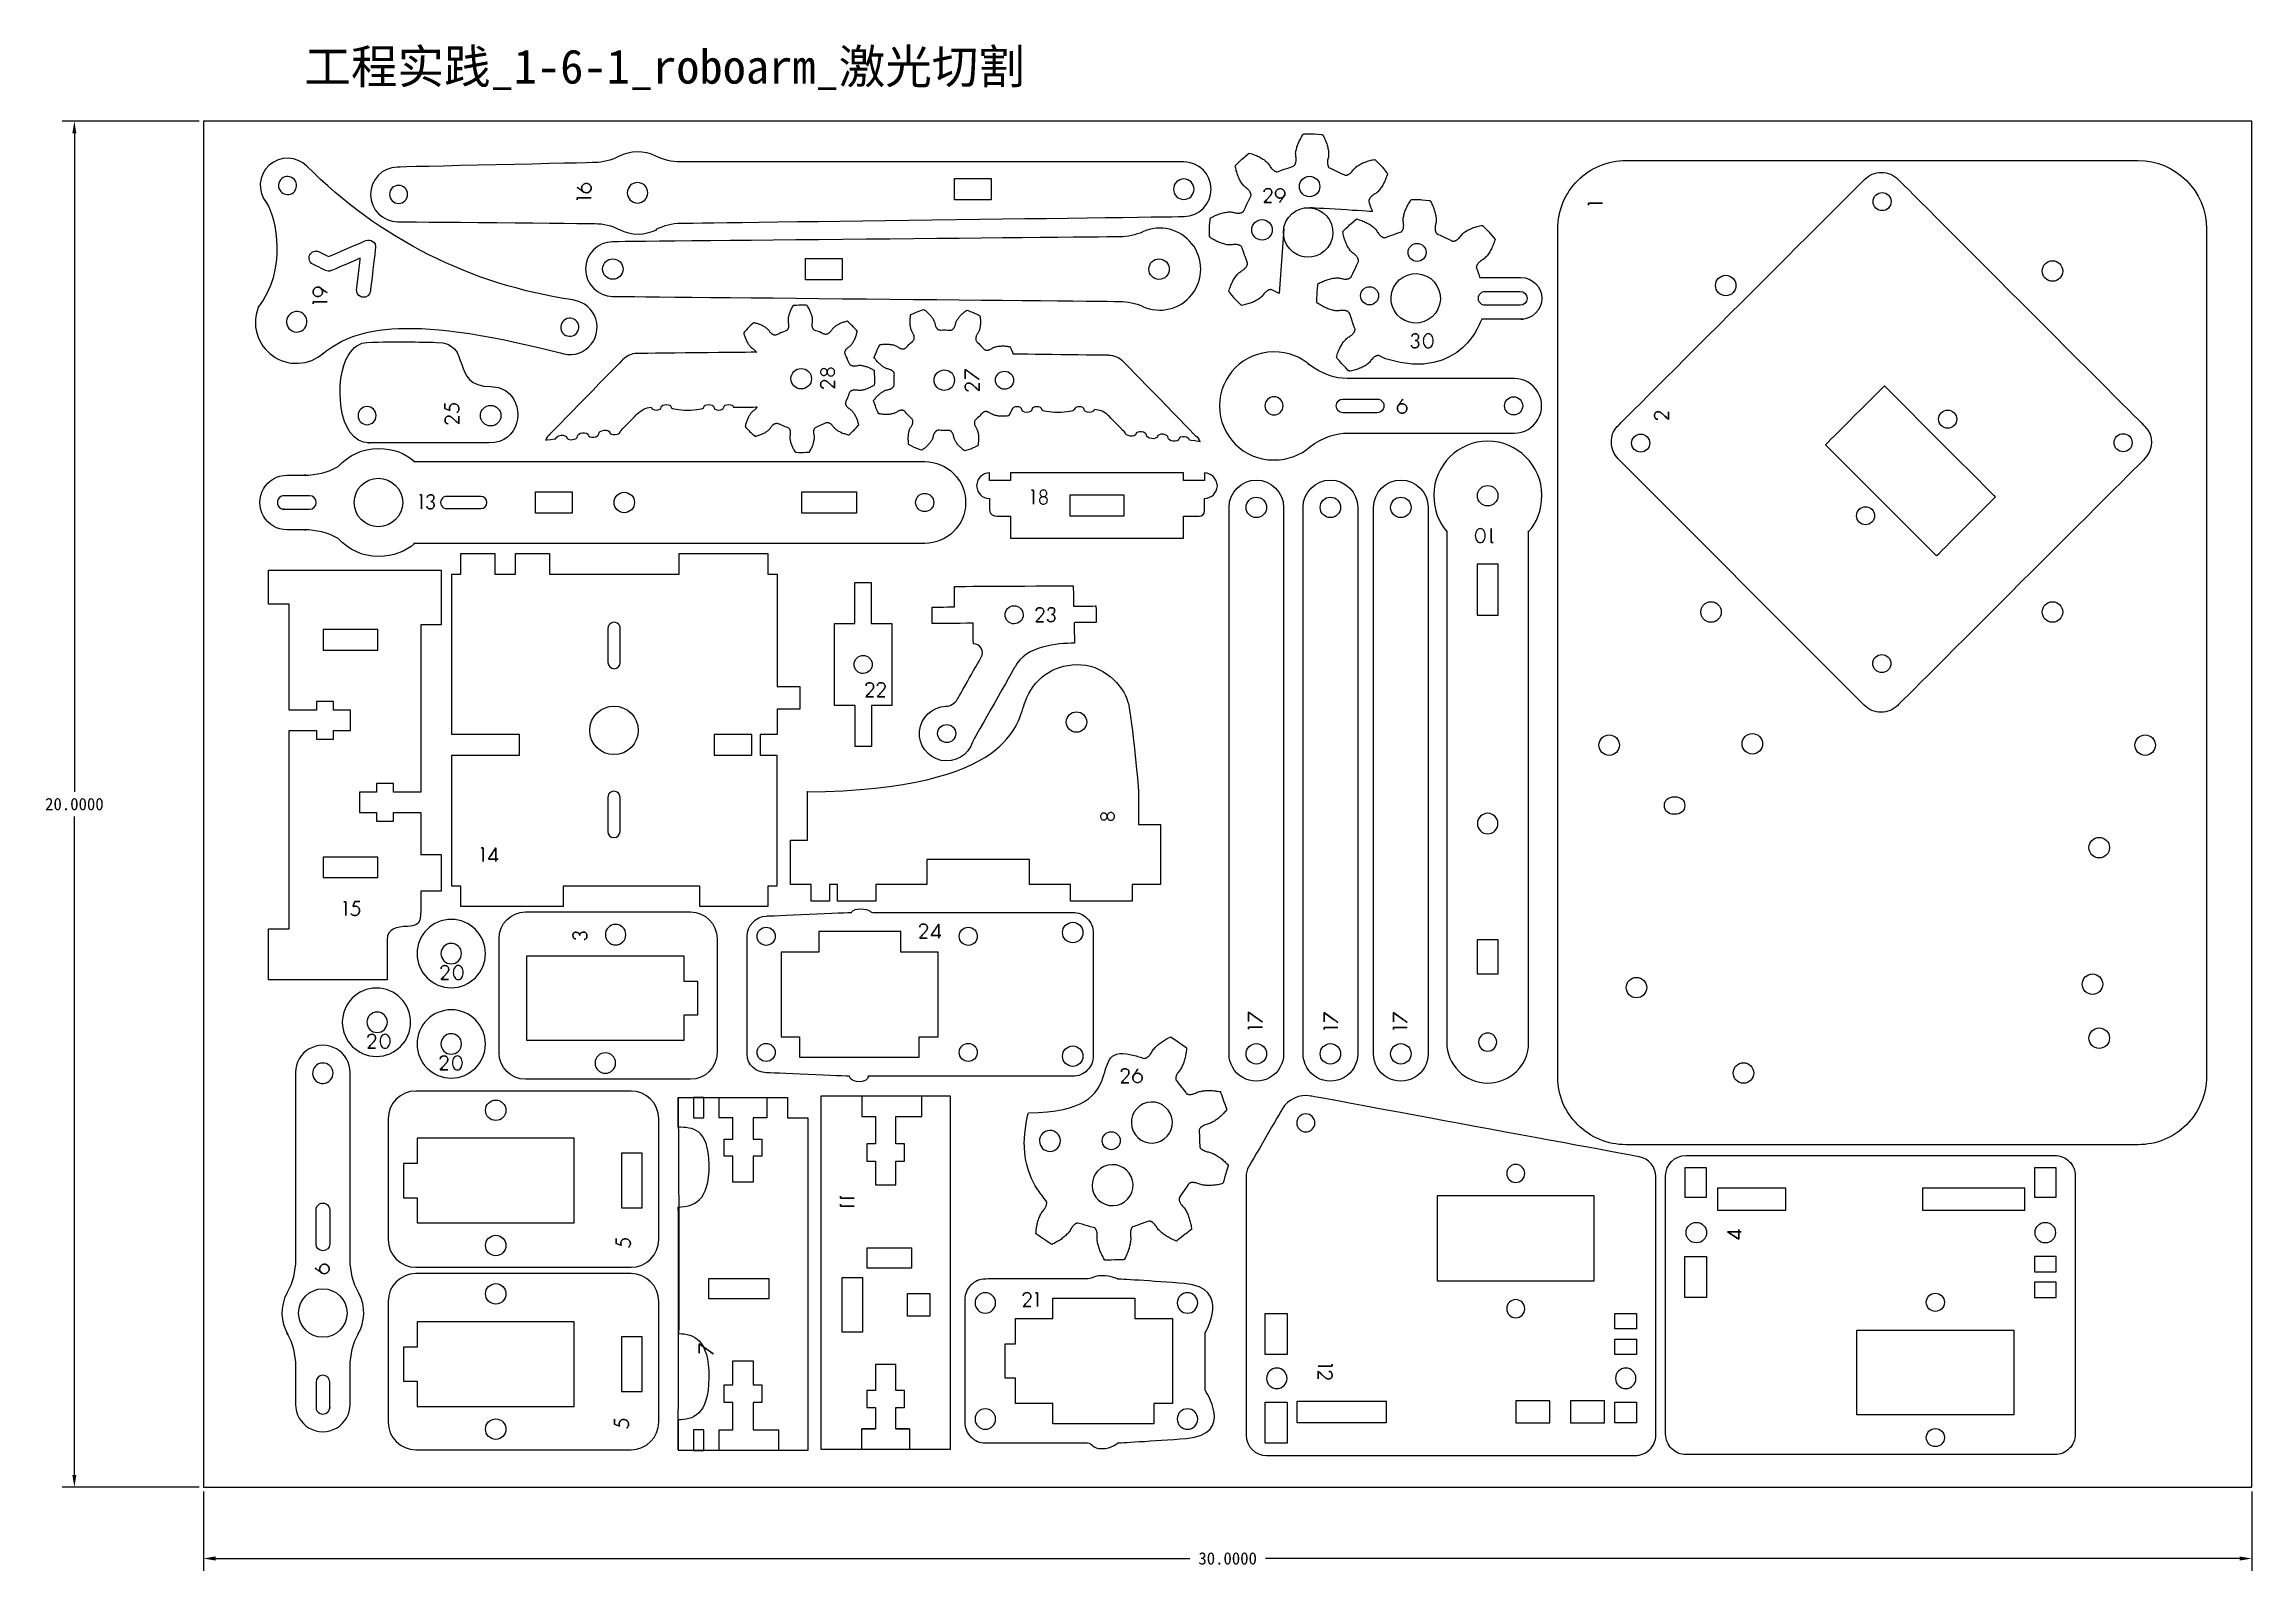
# Model space of a CAD drawing. Header units: centimetres. Extents: x -26.3 to 6, y -21.9 to 0.4.
import ezdxf

# ---------------------------------------------------------------- set-up
doc = ezdxf.new("R2010")
doc.units = ezdxf.units.CM
doc.header["$MEASUREMENT"] = 0
doc.layers.add('Layer 1', color=7, linetype='Continuous')
doc.dimstyles.get("Standard").update_dxf_attribs({"dimtxt": 0.18, "dimasz": 0.18, "dimexe": 0.18, "dimexo": 0.0625, "dimgap": 0.09, "dimtad": 0, "dimtih": 1, "dimtoh": 1, "dimdec": 4, "dimzin": 0, "dimdsep": 46, "dimtxsty": 'Standard', "dimcen": 0.09, "dimadec": 0, "dimazin": 0, "dimtfac": 1, "dimtdec": 4, "dimtofl": 0, "dimtmove": 0, "dimatfit": 3, "dimfxl": 1, "dimtolj": 1, "dimtzin": 0, "dimarcsym": 0})

msp = doc.modelspace()

# ---------------------------------------------------------------- texts
at = {"lineweight": -3, "insert": (-22.48417, 0.33445), "char_height": 0.4997238, "attachment_point": 1}
msp.add_mtext_dynamic_manual_height_columns('{\\fSimSun|b0|i0|c134|p2;工程实践}_1-6-1{\\fSimSun|b0|i0|c134|p2;_roboarm_激光切割}', width=18.566872, gutter_width=2.49862, heights=[0], dxfattribs=at)

# ---------------------------------------------------------------- blocks, each defined once
blk = doc.blocks.new('*D1')
at = {"color": 0, "lineweight": -2, "transparency": 16777216}
for p, q in [((-23.963, -20.777), (-23.963, -21.939)), ((6.037, -20.777), (6.037, -21.939)), ((-23.783, -21.759), (-9.518, -21.759)), ((5.857, -21.759), (-8.408, -21.759))]:
    blk.add_line(p, q, dxfattribs=at)
at = {"color": 0, "transparency": 16777216}
for points in [[(-23.783, -21.729), (-23.783, -21.789), (-23.963, -21.759)], [(5.857, -21.729), (5.857, -21.789), (6.037, -21.759)]]:
    blk.add_solid(points, dxfattribs=at)
at = {"layer": 'Defpoints', "color": 0, "transparency": 16777216}
for p in [(-23.963, -20.715), (6.037, -20.715), (6.037, -21.759)]:
    blk.add_point(p, dxfattribs=at)
at = {"color": 0, "lineweight": -3, "transparency": 16777216, "insert": (-8.963, -21.759), "char_height": 0.18, "attachment_point": 5}
blk.add_mtext('\\A1;30.0000', dxfattribs=at)
blk = doc.blocks.new('*D3')
at = {"color": 0, "lineweight": -2, "transparency": 16777216}
for p, q in [((-24.026, -0.715), (-26.033, -0.715)), ((-25.853, -0.895), (-25.853, -10.535)), ((-25.853, -20.535), (-25.853, -10.895)), ((-24.026, -20.715), (-26.033, -20.715))]:
    blk.add_line(p, q, dxfattribs=at)
at = {"color": 0, "transparency": 16777216}
for points in [[(-25.883, -0.895), (-25.823, -0.895), (-25.853, -0.715)], [(-25.883, -20.535), (-25.823, -20.535), (-25.853, -20.715)]]:
    blk.add_solid(points, dxfattribs=at)
at = {"layer": 'Defpoints', "color": 0, "transparency": 16777216}
for p in [(-25.853, -0.715), (-23.963, -0.715), (-23.963, -20.715)]:
    blk.add_point(p, dxfattribs=at)
at = {"color": 0, "lineweight": -3, "transparency": 16777216, "insert": (-25.853, -10.715), "char_height": 0.18, "attachment_point": 5}
blk.add_mtext('\\A1;20.0000', dxfattribs=at)

# ---------------------------------------------------------------- dimensions: what is measured, and where the dimension line sits
at = {"lineweight": -3}
dim = msp.add_linear_dim(base=(-25.85267, -0.71493), p1=(-23.96322, -20.71493), p2=(-23.96322, -0.71493), angle=270, dimstyle='Standard', dxfattribs=at)
dim.commit()
dim.dimension.update_dxf_attribs({"geometry": '*D3', "text_midpoint": (-25.85267, -10.71493)})
dim = msp.add_linear_dim(base=(6.03678, -21.75947), p1=(-23.96322, -20.71493), p2=(6.03678, -20.71493), dimstyle='Standard', dxfattribs=at)
dim.commit()
dim.dimension.update_dxf_attribs({"geometry": '*D1', "text_midpoint": (-8.96322, -21.75947)})

# ---------------------------------------------------------------- linework, layer by layer
at = {"layer": 'Layer 1', "lineweight": -3}
msp.add_lwpolyline([(-23.96322, -20.71493), (6.03678, -20.71493), (6.03678, -0.71493), (-23.96322, -0.71493), (-23.96322, -20.71493)], close=True, dxfattribs=at)
for points, knots in [([(-8.14211, -2.29246), (-8.14211, -2.29246), (-8.20788, -3.23707), (-8.20788, -3.23707), (-8.20788, -3.23707), (-8.20788, -3.23707), (-8.32359, -3.18135), (-8.32359, -3.18135), (-8.32359, -3.18135), (-8.32359, -3.18135), (-8.33703, -3.1817), (-8.33703, -3.1817), (-8.33703, -3.1817), (-8.33703, -3.1817), (-8.34792, -3.18365), (-8.34792, -3.18365), (-8.34792, -3.18365), (-8.34792, -3.18365), (-8.35743, -3.18644), (-8.35743, -3.18644), (-8.35743, -3.18644), (-8.35743, -3.18644), (-8.36602, -3.18983), (-8.36602, -3.18983), (-8.36602, -3.18983), (-8.36602, -3.18983), (-8.37396, -3.19363), (-8.37396, -3.19363), (-8.37396, -3.19363), (-8.37396, -3.19363), (-8.38833, -3.20227), (-8.38833, -3.20227), (-8.38833, -3.20227), (-8.38833, -3.20227), (-8.40121, -3.21188), (-8.40121, -3.21188), (-8.40121, -3.21188), (-8.40121, -3.21188), (-8.41295, -3.22231), (-8.41295, -3.22231), (-8.41295, -3.22231), (-8.41295, -3.22231), (-8.43375, -3.24503), (-8.43375, -3.24503), (-8.43375, -3.24503), (-8.43375, -3.24503), (-8.4517, -3.26981), (-8.4517, -3.26981), (-8.4517, -3.26981), (-8.4517, -3.26981), (-8.47275, -3.29234), (-8.47275, -3.29234), (-8.47275, -3.29234), (-8.47275, -3.29234), (-8.49759, -3.31206), (-8.49759, -3.31206), (-8.49759, -3.31206), (-8.49759, -3.31206), (-8.52478, -3.32997), (-8.52478, -3.32997), (-8.52478, -3.32997), (-8.52478, -3.32997), (-8.55391, -3.34626), (-8.55391, -3.34626), (-8.55391, -3.34626), (-8.55391, -3.34626), (-8.58474, -3.36104), (-8.58474, -3.36104), (-8.58474, -3.36104), (-8.58474, -3.36104), (-8.61714, -3.37433), (-8.61714, -3.37433), (-8.61714, -3.37433), (-8.61714, -3.37433), (-8.65095, -3.38615), (-8.65095, -3.38615), (-8.65095, -3.38615), (-8.65095, -3.38615), (-8.68611, -3.39649), (-8.68611, -3.39649), (-8.68611, -3.39649), (-8.68611, -3.39649), (-8.72251, -3.40536), (-8.72251, -3.40536), (-8.72251, -3.40536), (-8.72251, -3.40536), (-8.76007, -3.41273), (-8.76007, -3.41273), (-8.76007, -3.41273), (-8.76007, -3.41273), (-8.85786, -3.31438), (-8.85786, -3.31438), (-8.85786, -3.31438), (-8.85786, -3.31438), (-8.94576, -3.20713), (-8.94576, -3.20713), (-8.94576, -3.20713), (-8.94576, -3.20713), (-8.93463, -3.1705), (-8.93463, -3.1705), (-8.93463, -3.1705), (-8.93463, -3.1705), (-8.92211, -3.13519), (-8.92211, -3.13519), (-8.92211, -3.13519), (-8.92211, -3.13519), (-8.90824, -3.10127), (-8.90824, -3.10127), (-8.90824, -3.10127), (-8.90824, -3.10127), (-8.89304, -3.06882), (-8.89304, -3.06882), (-8.89304, -3.06882), (-8.89304, -3.06882), (-8.87653, -3.03795), (-8.87653, -3.03795), (-8.87653, -3.03795), (-8.87653, -3.03795), (-8.8587, -3.00878), (-8.8587, -3.00878), (-8.8587, -3.00878), (-8.8587, -3.00878), (-8.83955, -2.98145), (-8.83955, -2.98145), (-8.83955, -2.98145), (-8.83955, -2.98145), (-8.81896, -2.95623), (-8.81896, -2.95623), (-8.81896, -2.95623), (-8.81896, -2.95623), (-8.79683, -2.9335), (-8.79683, -2.9335), (-8.79683, -2.9335), (-8.79683, -2.9335), (-8.77227, -2.91486), (-8.77227, -2.91486), (-8.77227, -2.91486), (-8.77227, -2.91486), (-8.7458, -2.8995), (-8.7458, -2.8995), (-8.7458, -2.8995), (-8.7458, -2.8995), (-8.72108, -2.88113), (-8.72108, -2.88113), (-8.72108, -2.88113), (-8.72108, -2.88113), (-8.70953, -2.8705), (-8.70953, -2.8705), (-8.70953, -2.8705), (-8.70953, -2.8705), (-8.69864, -2.85867), (-8.69864, -2.85867), (-8.69864, -2.85867), (-8.69864, -2.85867), (-8.68861, -2.84524), (-8.68861, -2.84524), (-8.68861, -2.84524), (-8.68861, -2.84524), (-8.68401, -2.83775), (-8.68401, -2.83775), (-8.68401, -2.83775), (-8.68401, -2.83775), (-8.67976, -2.82954), (-8.67976, -2.82954), (-8.67976, -2.82954), (-8.67976, -2.82954), (-8.67601, -2.82036), (-8.67601, -2.82036), (-8.67601, -2.82036), (-8.67601, -2.82036), (-8.67299, -2.80973), (-8.67299, -2.80973), (-8.67299, -2.80973), (-8.67299, -2.80973), (-8.67127, -2.79638), (-8.67127, -2.79638), (-8.67127, -2.79638), (-8.67127, -2.79638), (-8.71493, -2.67563), (-8.71493, -2.67563), (-8.71493, -2.67563), (-8.71493, -2.67563), (-8.75737, -2.55441), (-8.75737, -2.55441), (-8.75737, -2.55441), (-8.75737, -2.55441), (-8.76713, -2.54516), (-8.76713, -2.54516), (-8.76713, -2.54516), (-8.76713, -2.54516), (-8.77619, -2.53883), (-8.77619, -2.53883), (-8.77619, -2.53883), (-8.77619, -2.53883), (-8.78489, -2.53408), (-8.78489, -2.53408), (-8.78489, -2.53408), (-8.78489, -2.53408), (-8.79336, -2.53039), (-8.79336, -2.53039), (-8.79336, -2.53039), (-8.79336, -2.53039), (-8.80167, -2.52749), (-8.80167, -2.52749), (-8.80167, -2.52749), (-8.80167, -2.52749), (-8.81792, -2.52342), (-8.81792, -2.52342), (-8.81792, -2.52342), (-8.81792, -2.52342), (-8.83385, -2.52112), (-8.83385, -2.52112), (-8.83385, -2.52112), (-8.83385, -2.52112), (-8.84951, -2.52019), (-8.84951, -2.52019), (-8.84951, -2.52019), (-8.84951, -2.52019), (-8.88028, -2.52155), (-8.88028, -2.52155), (-8.88028, -2.52155), (-8.88028, -2.52155), (-8.9105, -2.52637), (-8.9105, -2.52637), (-8.9105, -2.52637), (-8.9105, -2.52637), (-8.94132, -2.52743), (-8.94132, -2.52743), (-8.94132, -2.52743), (-8.94132, -2.52743), (-8.97283, -2.5238), (-8.97283, -2.5238), (-8.97283, -2.5238), (-8.97283, -2.5238), (-9.00472, -2.51723), (-9.00472, -2.51723), (-9.00472, -2.51723), (-9.00472, -2.51723), (-9.03684, -2.50816), (-9.03684, -2.50816), (-9.03684, -2.50816), (-9.03684, -2.50816), (-9.06908, -2.4968), (-9.06908, -2.4968), (-9.06908, -2.4968), (-9.06908, -2.4968), (-9.10138, -2.48331), (-9.10138, -2.48331), (-9.10138, -2.48331), (-9.10138, -2.48331), (-9.13366, -2.46774), (-9.13366, -2.46774), (-9.13366, -2.46774), (-9.13366, -2.46774), (-9.16583, -2.45021), (-9.16583, -2.45021), (-9.16583, -2.45021), (-9.16583, -2.45021), (-9.19785, -2.43074), (-9.19785, -2.43074), (-9.19785, -2.43074), (-9.19785, -2.43074), (-9.22961, -2.40938), (-9.22961, -2.40938), (-9.22961, -2.40938), (-9.22961, -2.40938), (-9.22922, -2.27071), (-9.22922, -2.27071), (-9.22922, -2.27071), (-9.22922, -2.27071), (-9.21554, -2.13269), (-9.21554, -2.13269), (-9.21554, -2.13269), (-9.21554, -2.13269), (-9.18175, -2.11468), (-9.18175, -2.11468), (-9.18175, -2.11468), (-9.18175, -2.11468), (-9.14794, -2.09856), (-9.14794, -2.09856), (-9.14794, -2.09856), (-9.14794, -2.09856), (-9.11414, -2.08437), (-9.11414, -2.08437), (-9.11414, -2.08437), (-9.11414, -2.08437), (-9.08046, -2.07218), (-9.08046, -2.07218), (-9.08046, -2.07218), (-9.08046, -2.07218), (-9.04695, -2.06203), (-9.04695, -2.06203), (-9.04695, -2.06203), (-9.04695, -2.06203), (-9.01371, -2.054), (-9.01371, -2.054), (-9.01371, -2.054), (-9.01371, -2.054), (-8.98085, -2.04823), (-8.98085, -2.04823), (-8.98085, -2.04823), (-8.98085, -2.04823), (-8.94846, -2.04494), (-8.94846, -2.04494), (-8.94846, -2.04494), (-8.94846, -2.04494), (-8.91674, -2.04453), (-8.91674, -2.04453), (-8.91674, -2.04453), (-8.91674, -2.04453), (-8.88619, -2.04871), (-8.88619, -2.04871), (-8.88619, -2.04871), (-8.88619, -2.04871), (-8.85662, -2.05659), (-8.85662, -2.05659), (-8.85662, -2.05659), (-8.85662, -2.05659), (-8.82614, -2.06106), (-8.82614, -2.06106), (-8.82614, -2.06106), (-8.82614, -2.06106), (-8.81047, -2.06172), (-8.81047, -2.06172), (-8.81047, -2.06172), (-8.81047, -2.06172), (-8.7944, -2.06104), (-8.7944, -2.06104), (-8.7944, -2.06104), (-8.7944, -2.06104), (-8.77781, -2.05865), (-8.77781, -2.05865), (-8.77781, -2.05865), (-8.77781, -2.05865), (-8.76925, -2.0566), (-8.76925, -2.0566), (-8.76925, -2.0566), (-8.76925, -2.0566), (-8.76046, -2.05378), (-8.76046, -2.05378), (-8.76046, -2.05378), (-8.76046, -2.05378), (-8.75131, -2.04995), (-8.75131, -2.04995), (-8.75131, -2.04995), (-8.75131, -2.04995), (-8.74165, -2.04457), (-8.74165, -2.04457), (-8.74165, -2.04457), (-8.74165, -2.04457), (-8.731, -2.03636), (-8.731, -2.03636), (-8.731, -2.03636), (-8.731, -2.03636), (-8.67649, -1.92008), (-8.67649, -1.92008), (-8.67649, -1.92008), (-8.67649, -1.92008), (-8.62079, -1.80437), (-8.62079, -1.80437), (-8.62079, -1.80437), (-8.62079, -1.80437), (-8.62115, -1.79094), (-8.62115, -1.79094), (-8.62115, -1.79094), (-8.62115, -1.79094), (-8.62307, -1.78005), (-8.62307, -1.78005), (-8.62307, -1.78005), (-8.62307, -1.78005), (-8.62587, -1.77054), (-8.62587, -1.77054), (-8.62587, -1.77054), (-8.62587, -1.77054), (-8.62925, -1.76194), (-8.62925, -1.76194), (-8.62925, -1.76194), (-8.62925, -1.76194), (-8.63307, -1.75401), (-8.63307, -1.75401), (-8.63307, -1.75401), (-8.63307, -1.75401), (-8.64169, -1.73964), (-8.64169, -1.73964), (-8.64169, -1.73964), (-8.64169, -1.73964), (-8.65131, -1.72676), (-8.65131, -1.72676), (-8.65131, -1.72676), (-8.65131, -1.72676), (-8.66173, -1.71502), (-8.66173, -1.71502), (-8.66173, -1.71502), (-8.66173, -1.71502), (-8.68446, -1.69422), (-8.68446, -1.69422), (-8.68446, -1.69422), (-8.68446, -1.69422), (-8.70923, -1.67626), (-8.70923, -1.67626), (-8.70923, -1.67626), (-8.70923, -1.67626), (-8.73177, -1.65522), (-8.73177, -1.65522), (-8.73177, -1.65522), (-8.73177, -1.65522), (-8.75149, -1.63037), (-8.75149, -1.63037), (-8.75149, -1.63037), (-8.75149, -1.63037), (-8.7694, -1.60318), (-8.7694, -1.60318), (-8.7694, -1.60318), (-8.7694, -1.60318), (-8.78569, -1.57406), (-8.78569, -1.57406), (-8.78569, -1.57406), (-8.78569, -1.57406), (-8.80046, -1.54323), (-8.80046, -1.54323), (-8.80046, -1.54323), (-8.80046, -1.54323), (-8.81376, -1.51083), (-8.81376, -1.51083), (-8.81376, -1.51083), (-8.81376, -1.51083), (-8.82557, -1.477), (-8.82557, -1.477), (-8.82557, -1.477), (-8.82557, -1.477), (-8.83594, -1.44186), (-8.83594, -1.44186), (-8.83594, -1.44186), (-8.83594, -1.44186), (-8.8448, -1.40546), (-8.8448, -1.40546), (-8.8448, -1.40546), (-8.8448, -1.40546), (-8.85216, -1.3679), (-8.85216, -1.3679), (-8.85216, -1.3679), (-8.85216, -1.3679), (-8.75381, -1.27012), (-8.75381, -1.27012), (-8.75381, -1.27012), (-8.75381, -1.27012), (-8.64655, -1.1822), (-8.64655, -1.1822), (-8.64655, -1.1822), (-8.64655, -1.1822), (-8.60992, -1.19334), (-8.60992, -1.19334), (-8.60992, -1.19334), (-8.60992, -1.19334), (-8.57462, -1.20586), (-8.57462, -1.20586), (-8.57462, -1.20586), (-8.57462, -1.20586), (-8.5407, -1.21972), (-8.5407, -1.21972), (-8.5407, -1.21972), (-8.5407, -1.21972), (-8.50826, -1.23493), (-8.50826, -1.23493), (-8.50826, -1.23493), (-8.50826, -1.23493), (-8.47738, -1.25143), (-8.47738, -1.25143), (-8.47738, -1.25143), (-8.47738, -1.25143), (-8.4482, -1.26926), (-8.4482, -1.26926), (-8.4482, -1.26926), (-8.4482, -1.26926), (-8.42088, -1.28843), (-8.42088, -1.28843), (-8.42088, -1.28843), (-8.42088, -1.28843), (-8.39565, -1.309), (-8.39565, -1.309), (-8.39565, -1.309), (-8.39565, -1.309), (-8.37294, -1.33113), (-8.37294, -1.33113), (-8.37294, -1.33113), (-8.37294, -1.33113), (-8.35428, -1.3557), (-8.35428, -1.3557), (-8.35428, -1.3557), (-8.35428, -1.3557), (-8.33894, -1.38217), (-8.33894, -1.38217), (-8.33894, -1.38217), (-8.33894, -1.38217), (-8.32056, -1.4069), (-8.32056, -1.4069), (-8.32056, -1.4069), (-8.32056, -1.4069), (-8.30993, -1.41845), (-8.30993, -1.41845), (-8.30993, -1.41845), (-8.30993, -1.41845), (-8.2981, -1.42932), (-8.2981, -1.42932), (-8.2981, -1.42932), (-8.2981, -1.42932), (-8.28468, -1.43937), (-8.28468, -1.43937), (-8.28468, -1.43937), (-8.28468, -1.43937), (-8.27717, -1.44396), (-8.27717, -1.44396), (-8.27717, -1.44396), (-8.27717, -1.44396), (-8.26897, -1.4482), (-8.26897, -1.4482), (-8.26897, -1.4482), (-8.26897, -1.4482), (-8.25979, -1.45195), (-8.25979, -1.45195), (-8.25979, -1.45195), (-8.25979, -1.45195), (-8.24915, -1.45499), (-8.24915, -1.45499), (-8.24915, -1.45499), (-8.24915, -1.45499), (-8.23582, -1.45671), (-8.23582, -1.45671), (-8.23582, -1.45671), (-8.23582, -1.45671), (-8.11505, -1.41303), (-8.11505, -1.41303), (-8.11505, -1.41303), (-8.11505, -1.41303), (-7.99384, -1.3706), (-7.99384, -1.3706), (-7.99384, -1.3706), (-7.99384, -1.3706), (-7.98458, -1.36085), (-7.98458, -1.36085), (-7.98458, -1.36085), (-7.98458, -1.36085), (-7.97827, -1.35178), (-7.97827, -1.35178), (-7.97827, -1.35178), (-7.97827, -1.35178), (-7.97351, -1.34307), (-7.97351, -1.34307), (-7.97351, -1.34307), (-7.97351, -1.34307), (-7.96982, -1.3346), (-7.96982, -1.3346), (-7.96982, -1.3346), (-7.96982, -1.3346), (-7.9669, -1.3263), (-7.9669, -1.3263), (-7.9669, -1.3263), (-7.9669, -1.3263), (-7.96285, -1.31004), (-7.96285, -1.31004), (-7.96285, -1.31004), (-7.96285, -1.31004), (-7.96054, -1.29413), (-7.96054, -1.29413), (-7.96054, -1.29413), (-7.96054, -1.29413), (-7.95961, -1.27846), (-7.95961, -1.27846), (-7.95961, -1.27846), (-7.95961, -1.27846), (-7.96098, -1.24768), (-7.96098, -1.24768), (-7.96098, -1.24768), (-7.96098, -1.24768), (-7.9658, -1.21747), (-7.9658, -1.21747), (-7.9658, -1.21747), (-7.9658, -1.21747), (-7.96686, -1.18664), (-7.96686, -1.18664), (-7.96686, -1.18664), (-7.96686, -1.18664), (-7.96322, -1.15514), (-7.96322, -1.15514), (-7.96322, -1.15514), (-7.96322, -1.15514), (-7.95666, -1.12325), (-7.95666, -1.12325), (-7.95666, -1.12325), (-7.95666, -1.12325), (-7.9476, -1.09113), (-7.9476, -1.09113), (-7.9476, -1.09113), (-7.9476, -1.09113), (-7.93623, -1.05889), (-7.93623, -1.05889), (-7.93623, -1.05889), (-7.93623, -1.05889), (-7.92273, -1.02658), (-7.92273, -1.02658), (-7.92273, -1.02658), (-7.92273, -1.02658), (-7.90718, -0.99431), (-7.90718, -0.99431), (-7.90718, -0.99431), (-7.90718, -0.99431), (-7.88964, -0.96213), (-7.88964, -0.96213), (-7.88964, -0.96213), (-7.88964, -0.96213), (-7.87017, -0.93012), (-7.87017, -0.93012), (-7.87017, -0.93012), (-7.87017, -0.93012), (-7.84881, -0.89835), (-7.84881, -0.89835), (-7.84881, -0.89835), (-7.84881, -0.89835), (-7.71013, -0.89876), (-7.71013, -0.89876), (-7.71013, -0.89876), (-7.71013, -0.89876), (-7.57212, -0.91244), (-7.57212, -0.91244), (-7.57212, -0.91244), (-7.57212, -0.91244), (-7.5541, -0.94621), (-7.5541, -0.94621), (-7.5541, -0.94621), (-7.5541, -0.94621), (-7.53799, -0.98002), (-7.53799, -0.98002), (-7.53799, -0.98002), (-7.53799, -0.98002), (-7.52381, -1.01381), (-7.52381, -1.01381), (-7.52381, -1.01381), (-7.52381, -1.01381), (-7.51161, -1.0475), (-7.51161, -1.0475), (-7.51161, -1.0475), (-7.51161, -1.0475), (-7.50145, -1.08101), (-7.50145, -1.08101), (-7.50145, -1.08101), (-7.50145, -1.08101), (-7.49343, -1.11425), (-7.49343, -1.11425), (-7.49343, -1.11425), (-7.49343, -1.11425), (-7.48767, -1.14712), (-7.48767, -1.14712), (-7.48767, -1.14712), (-7.48767, -1.14712), (-7.48437, -1.1795), (-7.48437, -1.1795), (-7.48437, -1.1795), (-7.48437, -1.1795), (-7.48396, -1.21122), (-7.48396, -1.21122), (-7.48396, -1.21122), (-7.48396, -1.21122), (-7.48814, -1.24177), (-7.48814, -1.24177), (-7.48814, -1.24177), (-7.48814, -1.24177), (-7.49601, -1.27135), (-7.49601, -1.27135), (-7.49601, -1.27135), (-7.49601, -1.27135), (-7.50049, -1.30183), (-7.50049, -1.30183), (-7.50049, -1.30183), (-7.50049, -1.30183), (-7.50114, -1.31752), (-7.50114, -1.31752), (-7.50114, -1.31752), (-7.50114, -1.31752), (-7.50048, -1.33357), (-7.50048, -1.33357), (-7.50048, -1.33357), (-7.50048, -1.33357), (-7.49807, -1.35016), (-7.49807, -1.35016), (-7.49807, -1.35016), (-7.49807, -1.35016), (-7.49602, -1.35872), (-7.49602, -1.35872), (-7.49602, -1.35872), (-7.49602, -1.35872), (-7.49321, -1.36752), (-7.49321, -1.36752), (-7.49321, -1.36752), (-7.49321, -1.36752), (-7.48937, -1.37666), (-7.48937, -1.37666), (-7.48937, -1.37666), (-7.48937, -1.37666), (-7.484, -1.38632), (-7.484, -1.38632), (-7.484, -1.38632), (-7.484, -1.38632), (-7.4758, -1.39697), (-7.4758, -1.39697), (-7.4758, -1.39697), (-7.4758, -1.39697), (-7.35952, -1.45149), (-7.35952, -1.45149), (-7.35952, -1.45149), (-7.35952, -1.45149), (-7.24381, -1.5072), (-7.24381, -1.5072), (-7.24381, -1.5072), (-7.24381, -1.5072), (-7.23036, -1.50683), (-7.23036, -1.50683), (-7.23036, -1.50683), (-7.23036, -1.50683), (-7.21947, -1.50489), (-7.21947, -1.50489), (-7.21947, -1.50489), (-7.21947, -1.50489), (-7.20996, -1.5021), (-7.20996, -1.5021), (-7.20996, -1.5021), (-7.20996, -1.5021), (-7.20136, -1.49871), (-7.20136, -1.49871), (-7.20136, -1.49871), (-7.20136, -1.49871), (-7.19343, -1.4949), (-7.19343, -1.4949), (-7.19343, -1.4949), (-7.19343, -1.4949), (-7.17907, -1.48628), (-7.17907, -1.48628), (-7.17907, -1.48628), (-7.17907, -1.48628), (-7.16619, -1.47666), (-7.16619, -1.47666), (-7.16619, -1.47666), (-7.16619, -1.47666), (-7.15445, -1.46623), (-7.15445, -1.46623), (-7.15445, -1.46623), (-7.15445, -1.46623), (-7.13365, -1.44352), (-7.13365, -1.44352), (-7.13365, -1.44352), (-7.13365, -1.44352), (-7.11571, -1.41873), (-7.11571, -1.41873), (-7.11571, -1.41873), (-7.11571, -1.41873), (-7.09465, -1.3962), (-7.09465, -1.3962), (-7.09465, -1.3962), (-7.09465, -1.3962), (-7.06979, -1.37647), (-7.06979, -1.37647), (-7.06979, -1.37647), (-7.06979, -1.37647), (-7.0426, -1.35857), (-7.0426, -1.35857), (-7.0426, -1.35857), (-7.0426, -1.35857), (-7.01348, -1.34228), (-7.01348, -1.34228), (-7.01348, -1.34228), (-7.01348, -1.34228), (-6.98265, -1.32751), (-6.98265, -1.32751), (-6.98265, -1.32751), (-6.98265, -1.32751), (-6.95026, -1.31421), (-6.95026, -1.31421), (-6.95026, -1.31421), (-6.95026, -1.31421), (-6.91644, -1.30239), (-6.91644, -1.30239), (-6.91644, -1.30239), (-6.91644, -1.30239), (-6.88128, -1.29204), (-6.88128, -1.29204), (-6.88128, -1.29204), (-6.88128, -1.29204), (-6.84489, -1.28317), (-6.84489, -1.28317), (-6.84489, -1.28317), (-6.84489, -1.28317), (-6.80732, -1.2758), (-6.80732, -1.2758), (-6.80732, -1.2758), (-6.80732, -1.2758), (-6.70954, -1.37416), (-6.70954, -1.37416), (-6.70954, -1.37416), (-6.70954, -1.37416), (-6.62163, -1.48141), (-6.62163, -1.48141), (-6.62163, -1.48141), (-6.62163, -1.48141), (-6.63278, -1.51804), (-6.63278, -1.51804), (-6.63278, -1.51804), (-6.63278, -1.51804), (-6.64528, -1.55335), (-6.64528, -1.55335), (-6.64528, -1.55335), (-6.64528, -1.55335), (-6.65916, -1.58727), (-6.65916, -1.58727), (-6.65916, -1.58727), (-6.65916, -1.58727), (-6.67435, -1.61973), (-6.67435, -1.61973), (-6.67435, -1.61973), (-6.67435, -1.61973), (-6.69087, -1.65059), (-6.69087, -1.65059), (-6.69087, -1.65059), (-6.69087, -1.65059), (-6.70868, -1.67977), (-6.70868, -1.67977), (-6.70868, -1.67977), (-6.70868, -1.67977), (-6.72786, -1.70709), (-6.72786, -1.70709), (-6.72786, -1.70709), (-6.72786, -1.70709), (-6.74843, -1.73231), (-6.74843, -1.73231), (-6.74843, -1.73231), (-6.74843, -1.73231), (-6.77057, -1.75504), (-6.77057, -1.75504), (-6.77057, -1.75504), (-6.77057, -1.75504), (-6.79513, -1.77368), (-6.79513, -1.77368), (-6.79513, -1.77368), (-6.79513, -1.77368), (-6.8216, -1.78903), (-6.8216, -1.78903), (-6.8216, -1.78903), (-6.8216, -1.78903), (-6.84631, -1.80741), (-6.84631, -1.80741), (-6.84631, -1.80741), (-6.84631, -1.80741), (-6.85788, -1.81803), (-6.85788, -1.81803), (-6.85788, -1.81803), (-6.85788, -1.81803), (-6.86876, -1.82988), (-6.86876, -1.82988), (-6.86876, -1.82988), (-6.86876, -1.82988), (-6.87879, -1.84329), (-6.87879, -1.84329), (-6.87879, -1.84329), (-6.87879, -1.84329), (-6.88339, -1.8508), (-6.88339, -1.8508), (-6.88339, -1.8508), (-6.88339, -1.8508), (-6.88762, -1.85899), (-6.88762, -1.85899), (-6.88762, -1.85899), (-6.88762, -1.85899), (-6.89137, -1.86818), (-6.89137, -1.86818), (-6.89137, -1.86818), (-6.89137, -1.86818), (-6.89442, -1.87881), (-6.89442, -1.87881), (-6.89442, -1.87881), (-6.89442, -1.87881), (-6.89613, -1.89215), (-6.89613, -1.89215), (-6.89613, -1.89215), (-6.89613, -1.89215), (-6.85245, -2.01292), (-6.85245, -2.01292), (-6.85245, -2.01292), (-6.85245, -2.01292), (-6.84458, -2.03827), (-6.84458, -2.03827), (-6.84458, -2.03827), (-6.84458, -2.03827), (-6.84789, -2.03827), (-6.84789, -2.03827), (-6.84789, -2.03827), (-6.84789, -2.03827), (-7.7602, -1.98287), (-7.7602, -1.98287)], [0, 0, 0, 0, 0.00444444, 0.00444444, 0.00444444, 0.00444445, 0.00888889, 0.00888889, 0.00888889, 0.0088889, 0.01333333, 0.01333333, 0.01333333, 0.01333334, 0.01777778, 0.01777778, 0.01777778, 0.01777779, 0.02222222, 0.02222222, 0.02222222, 0.02222223, 0.02666667, 0.02666667, 0.02666667, 0.02666668, 0.03111111, 0.03111111, 0.03111111, 0.03111112, 0.03555556, 0.03555556, 0.03555556, 0.03555557, 0.04, 0.04, 0.04, 0.04000001, 0.04444444, 0.04444444, 0.04444444, 0.04444445, 0.04888889, 0.04888889, 0.04888889, 0.0488889, 0.05333333, 0.05333333, 0.05333333, 0.05333334, 0.05777778, 0.05777778, 0.05777778, 0.05777779, 0.06222222, 0.06222222, 0.06222222, 0.06222223, 0.06666667, 0.06666667, 0.06666667, 0.06666668, 0.07111111, 0.07111111, 0.07111111, 0.07111112, 0.07555556, 0.07555556, 0.07555556, 0.07555557, 0.08, 0.08, 0.08, 0.08000001, 0.08444444, 0.08444444, 0.08444444, 0.08444445, 0.08888889, 0.08888889, 0.08888889, 0.0888889, 0.09333333, 0.09333333, 0.09333333, 0.09333334, 0.09777778, 0.09777778, 0.09777778, 0.09777779, 0.10222222, 0.10222222, 0.10222222, 0.10222223, 0.10666667, 0.10666667, 0.10666667, 0.10666668, 0.11111111, 0.11111111, 0.11111111, 0.11111112, 0.11555556, 0.11555556, 0.11555556, 0.11555557, 0.12, 0.12, 0.12, 0.12000001, 0.12444444, 0.12444444, 0.12444444, 0.12444445, 0.12888889, 0.12888889, 0.12888889, 0.1288889, 0.13333333, 0.13333333, 0.13333333, 0.13333334, 0.13777778, 0.13777778, 0.13777778, 0.13777779, 0.14222222, 0.14222222, 0.14222222, 0.14222223, 0.14666667, 0.14666667, 0.14666667, 0.14666668, 0.15111111, 0.15111111, 0.15111111, 0.15111112, 0.15555556, 0.15555556, 0.15555556, 0.15555557, 0.16, 0.16, 0.16, 0.16000001, 0.16444444, 0.16444444, 0.16444444, 0.16444445, 0.16888889, 0.16888889, 0.16888889, 0.1688889, 0.17333333, 0.17333333, 0.17333333, 0.17333334, 0.17777778, 0.17777778, 0.17777778, 0.17777779, 0.18222222, 0.18222222, 0.18222222, 0.18222223, 0.18666667, 0.18666667, 0.18666667, 0.18666668, 0.19111111, 0.19111111, 0.19111111, 0.19111112, 0.19555556, 0.19555556, 0.19555556, 0.19555557, 0.2, 0.2, 0.2, 0.20000001, 0.20444444, 0.20444444, 0.20444444, 0.20444445, 0.20888889, 0.20888889, 0.20888889, 0.2088889, 0.21333333, 0.21333333, 0.21333333, 0.21333334, 0.21777778, 0.21777778, 0.21777778, 0.21777779, 0.22222222, 0.22222222, 0.22222222, 0.22222223, 0.22666667, 0.22666667, 0.22666667, 0.22666668, 0.23111111, 0.23111111, 0.23111111, 0.23111112, 0.23555556, 0.23555556, 0.23555556, 0.23555557, 0.24, 0.24, 0.24, 0.24000001, 0.24444444, 0.24444444, 0.24444444, 0.24444445, 0.24888889, 0.24888889, 0.24888889, 0.2488889, 0.25333333, 0.25333333, 0.25333333, 0.25333334, 0.25777778, 0.25777778, 0.25777778, 0.25777779, 0.26222222, 0.26222222, 0.26222222, 0.26222223, 0.26666667, 0.26666667, 0.26666667, 0.26666668, 0.27111111, 0.27111111, 0.27111111, 0.27111112, 0.27555556, 0.27555556, 0.27555556, 0.27555557, 0.28, 0.28, 0.28, 0.28000001, 0.28444444, 0.28444444, 0.28444444, 0.28444445, 0.28888889, 0.28888889, 0.28888889, 0.2888889, 0.29333333, 0.29333333, 0.29333333, 0.29333334, 0.29777778, 0.29777778, 0.29777778, 0.29777779, 0.30222222, 0.30222222, 0.30222222, 0.30222223, 0.30666667, 0.30666667, 0.30666667, 0.30666668, 0.31111111, 0.31111111, 0.31111111, 0.31111112, 0.31555556, 0.31555556, 0.31555556, 0.31555557, 0.32, 0.32, 0.32, 0.32000001, 0.32444444, 0.32444444, 0.32444444, 0.32444445, 0.32888889, 0.32888889, 0.32888889, 0.3288889, 0.33333333, 0.33333333, 0.33333333, 0.33333334, 0.33777778, 0.33777778, 0.33777778, 0.33777779, 0.34222222, 0.34222222, 0.34222222, 0.34222223, 0.34666667, 0.34666667, 0.34666667, 0.34666668, 0.35111111, 0.35111111, 0.35111111, 0.35111112, 0.35555556, 0.35555556, 0.35555556, 0.35555557, 0.36, 0.36, 0.36, 0.36000001, 0.36444444, 0.36444444, 0.36444444, 0.36444445, 0.36888889, 0.36888889, 0.36888889, 0.3688889, 0.37333333, 0.37333333, 0.37333333, 0.37333334, 0.37777778, 0.37777778, 0.37777778, 0.37777779, 0.38222222, 0.38222222, 0.38222222, 0.38222223, 0.38666667, 0.38666667, 0.38666667, 0.38666668, 0.39111111, 0.39111111, 0.39111111, 0.39111112, 0.39555556, 0.39555556, 0.39555556, 0.39555557, 0.4, 0.4, 0.4, 0.40000001, 0.40444444, 0.40444444, 0.40444444, 0.40444445, 0.40888889, 0.40888889, 0.40888889, 0.4088889, 0.41333333, 0.41333333, 0.41333333, 0.41333334, 0.41777778, 0.41777778, 0.41777778, 0.41777779, 0.42222222, 0.42222222, 0.42222222, 0.42222223, 0.42666667, 0.42666667, 0.42666667, 0.42666668, 0.43111111, 0.43111111, 0.43111111, 0.43111112, 0.43555556, 0.43555556, 0.43555556, 0.43555557, 0.44, 0.44, 0.44, 0.44000001, 0.44444444, 0.44444444, 0.44444444, 0.44444445, 0.44888889, 0.44888889, 0.44888889, 0.4488889, 0.45333333, 0.45333333, 0.45333333, 0.45333334, 0.45777778, 0.45777778, 0.45777778, 0.45777779, 0.46222222, 0.46222222, 0.46222222, 0.46222223, 0.46666667, 0.46666667, 0.46666667, 0.46666668, 0.47111111, 0.47111111, 0.47111111, 0.47111112, 0.47555556, 0.47555556, 0.47555556, 0.47555557, 0.48, 0.48, 0.48, 0.48000001, 0.48444444, 0.48444444, 0.48444444, 0.48444445, 0.48888889, 0.48888889, 0.48888889, 0.4888889, 0.49333333, 0.49333333, 0.49333333, 0.49333334, 0.49777778, 0.49777778, 0.49777778, 0.49777779, 0.50222222, 0.50222222, 0.50222222, 0.50222223, 0.50666667, 0.50666667, 0.50666667, 0.50666668, 0.51111111, 0.51111111, 0.51111111, 0.51111112, 0.51555556, 0.51555556, 0.51555556, 0.51555557, 0.52, 0.52, 0.52, 0.52000001, 0.52444444, 0.52444444, 0.52444444, 0.52444445, 0.52888889, 0.52888889, 0.52888889, 0.5288889, 0.53333333, 0.53333333, 0.53333333, 0.53333334, 0.53777778, 0.53777778, 0.53777778, 0.53777779, 0.54222222, 0.54222222, 0.54222222, 0.54222223, 0.54666667, 0.54666667, 0.54666667, 0.54666668, 0.55111111, 0.55111111, 0.55111111, 0.55111112, 0.55555556, 0.55555556, 0.55555556, 0.55555557, 0.56, 0.56, 0.56, 0.56000001, 0.56444444, 0.56444444, 0.56444444, 0.56444445, 0.56888889, 0.56888889, 0.56888889, 0.5688889, 0.57333333, 0.57333333, 0.57333333, 0.57333334, 0.57777778, 0.57777778, 0.57777778, 0.57777779, 0.58222222, 0.58222222, 0.58222222, 0.58222223, 0.58666667, 0.58666667, 0.58666667, 0.58666668, 0.59111111, 0.59111111, 0.59111111, 0.59111112, 0.59555556, 0.59555556, 0.59555556, 0.59555557, 0.6, 0.6, 0.6, 0.60000001, 0.60444444, 0.60444444, 0.60444444, 0.60444445, 0.60888889, 0.60888889, 0.60888889, 0.6088889, 0.61333333, 0.61333333, 0.61333333, 0.61333334, 0.61777778, 0.61777778, 0.61777778, 0.61777779, 0.62222222, 0.62222222, 0.62222222, 0.62222223, 0.62666667, 0.62666667, 0.62666667, 0.62666668, 0.63111111, 0.63111111, 0.63111111, 0.63111112, 0.63555556, 0.63555556, 0.63555556, 0.63555557, 0.64, 0.64, 0.64, 0.64000001, 0.64444444, 0.64444444, 0.64444444, 0.64444445, 0.64888889, 0.64888889, 0.64888889, 0.6488889, 0.65333333, 0.65333333, 0.65333333, 0.65333334, 0.65777778, 0.65777778, 0.65777778, 0.65777779, 0.66222222, 0.66222222, 0.66222222, 0.66222223, 0.66666667, 0.66666667, 0.66666667, 0.66666668, 0.67111111, 0.67111111, 0.67111111, 0.67111112, 0.67555556, 0.67555556, 0.67555556, 0.67555557, 0.68, 0.68, 0.68, 0.68000001, 0.68444444, 0.68444444, 0.68444444, 0.68444445, 0.68888889, 0.68888889, 0.68888889, 0.6888889, 0.69333333, 0.69333333, 0.69333333, 0.69333334, 0.69777778, 0.69777778, 0.69777778, 0.69777779, 0.70222222, 0.70222222, 0.70222222, 0.70222223, 0.70666667, 0.70666667, 0.70666667, 0.70666668, 0.71111111, 0.71111111, 0.71111111, 0.71111112, 0.71555556, 0.71555556, 0.71555556, 0.71555557, 0.72, 0.72, 0.72, 0.72000001, 0.72444444, 0.72444444, 0.72444444, 0.72444445, 0.72888889, 0.72888889, 0.72888889, 0.7288889, 0.73333333, 0.73333333, 0.73333333, 0.73333334, 0.73777778, 0.73777778, 0.73777778, 0.73777779, 0.74222222, 0.74222222, 0.74222222, 0.74222223, 0.74666667, 0.74666667, 0.74666667, 0.74666668, 0.75111111, 0.75111111, 0.75111111, 0.75111112, 0.75555556, 0.75555556, 0.75555556, 0.75555557, 0.76, 0.76, 0.76, 0.76000001, 0.76444444, 0.76444444, 0.76444444, 0.76444445, 0.76888889, 0.76888889, 0.76888889, 0.7688889, 0.77333333, 0.77333333, 0.77333333, 0.77333334, 0.77777778, 0.77777778, 0.77777778, 0.77777779, 0.78222222, 0.78222222, 0.78222222, 0.78222223, 0.78666667, 0.78666667, 0.78666667, 0.78666668, 0.79111111, 0.79111111, 0.79111111, 0.79111112, 0.79555556, 0.79555556, 0.79555556, 0.79555557, 0.8, 0.8, 0.8, 0.80000001, 0.80444444, 0.80444444, 0.80444444, 0.80444445, 0.80888889, 0.80888889, 0.80888889, 0.8088889, 0.81333333, 0.81333333, 0.81333333, 0.81333334, 0.81777778, 0.81777778, 0.81777778, 0.81777779, 0.82222222, 0.82222222, 0.82222222, 0.82222223, 0.82666667, 0.82666667, 0.82666667, 0.82666668, 0.83111111, 0.83111111, 0.83111111, 0.83111112, 0.83555556, 0.83555556, 0.83555556, 0.83555557, 0.84, 0.84, 0.84, 0.84000001, 0.84444444, 0.84444444, 0.84444444, 0.84444445, 0.84888889, 0.84888889, 0.84888889, 0.8488889, 0.85333333, 0.85333333, 0.85333333, 0.85333334, 0.85777778, 0.85777778, 0.85777778, 0.85777779, 0.86222222, 0.86222222, 0.86222222, 0.86222223, 0.86666667, 0.86666667, 0.86666667, 0.86666668, 0.87111111, 0.87111111, 0.87111111, 0.87111112, 0.87555556, 0.87555556, 0.87555556, 0.87555557, 0.88, 0.88, 0.88, 0.88000001, 0.88444444, 0.88444444, 0.88444444, 0.88444445, 0.88888889, 0.88888889, 0.88888889, 0.8888889, 0.89333333, 0.89333333, 0.89333333, 0.89333334, 0.89777778, 0.89777778, 0.89777778, 0.89777779, 0.90222222, 0.90222222, 0.90222222, 0.90222223, 0.90666667, 0.90666667, 0.90666667, 0.90666668, 0.91111111, 0.91111111, 0.91111111, 0.91111112, 0.91555556, 0.91555556, 0.91555556, 0.91555557, 0.92, 0.92, 0.92, 0.92000001, 0.92444444, 0.92444444, 0.92444444, 0.92444445, 0.92888889, 0.92888889, 0.92888889, 0.9288889, 0.93333333, 0.93333333, 0.93333333, 0.93333334, 0.93777778, 0.93777778, 0.93777778, 0.93777779, 0.94222222, 0.94222222, 0.94222222, 0.94222223, 0.94666667, 0.94666667, 0.94666667, 0.94666668, 0.95111111, 0.95111111, 0.95111111, 0.95111112, 0.95555556, 0.95555556, 0.95555556, 0.95555557, 0.96, 0.96, 0.96, 0.96000001, 0.96444444, 0.96444444, 0.96444444, 0.96444445, 0.96888889, 0.96888889, 0.96888889, 0.9688889, 0.97333333, 0.97333333, 0.97333333, 0.97333334, 0.97777778, 0.97777778, 0.97777778, 0.97777779, 0.98222222, 0.98222222, 0.98222222, 0.98222223, 0.98666667, 0.98666667, 0.98666667, 0.98666668, 0.99111111, 0.99111111, 0.99111111, 0.99111112, 1, 1, 1, 1]), ([(-18.55268, -3.33027), (-18.55268, -3.33027), (-18.54022, -3.33652), (-18.54022, -3.33652), (-18.54022, -3.33652), (-18.38848, -3.35828), (-18.26252, -3.46483), (-18.21591, -3.61085), (-18.21591, -3.61085), (-18.1693, -3.75687), (-18.21025, -3.91669), (-18.32132, -4.02232), (-18.32132, -4.02232), (-18.43238, -4.12797), (-18.59405, -4.16084), (-18.73755, -4.10696), (-18.73755, -4.10696), (-21.11561, -3.49761), (-21.7819, -3.77825), (-22.21043, -4.11539), (-22.21043, -4.11539), (-22.21043, -4.11539), (-22.20795, -4.11323), (-22.20795, -4.11323), (-22.20795, -4.11323), (-22.30761, -4.20007), (-22.43586, -4.25405), (-22.5754, -4.26026), (-22.5754, -4.26026), (-22.85216, -4.27259), (-23.10137, -4.09383), (-23.17841, -3.82773), (-23.17841, -3.82773), (-23.21741, -3.69304), (-23.20716, -3.5537), (-23.15636, -3.43111), (-23.15636, -3.43111), (-23.15636, -3.43111), (-23.15818, -3.43559), (-23.15818, -3.43559), (-23.15818, -3.43559), (-22.74359, -2.91196), (-22.89247, -2.125), (-23.0393, -1.91188), (-23.0393, -1.91188), (-23.17528, -1.74706), (-23.15769, -1.50444), (-22.99935, -1.36095), (-22.99935, -1.36095), (-22.84099, -1.21744), (-22.59782, -1.22376), (-22.44713, -1.37527), (-22.44713, -1.37527), (-21.39633, -2.43382), (-20.02933, -3.12005), (-18.55268, -3.33027)], [0, 0, 0, 0, 0.06666667, 0.06666667, 0.06666667, 0.06666668, 0.13333333, 0.13333333, 0.13333333, 0.13333334, 0.2, 0.2, 0.2, 0.20000001, 0.26666667, 0.26666667, 0.26666667, 0.26666668, 0.33333333, 0.33333333, 0.33333333, 0.33333334, 0.4, 0.4, 0.4, 0.40000001, 0.46666667, 0.46666667, 0.46666667, 0.46666668, 0.53333333, 0.53333333, 0.53333333, 0.53333334, 0.6, 0.6, 0.6, 0.60000001, 0.66666667, 0.66666667, 0.66666667, 0.66666668, 0.73333333, 0.73333333, 0.73333333, 0.73333334, 0.8, 0.8, 0.8, 0.80000001, 0.86666667, 0.86666667, 0.86666667, 0.86666668, 1, 1, 1, 1]), ([(-21.1244, -1.38739), (-21.1244, -1.38739), (-21.1144, -1.38739), (-21.1144, -1.38739), (-21.1144, -1.38739), (-21.1144, -1.38739), (-18.23337, -1.32207), (-18.23337, -1.32207), (-18.23337, -1.32207), (-18.111, -1.3193), (-17.99089, -1.28848), (-17.88231, -1.23198), (-17.88231, -1.23198), (-17.71188, -1.14334), (-17.50931, -1.14165), (-17.33743, -1.22746), (-17.33743, -1.22746), (-17.22646, -1.28285), (-17.10414, -1.31169), (-16.98012, -1.31169), (-16.98012, -1.31169), (-16.98012, -1.31169), (-9.60558, -1.31169), (-9.60558, -1.31169), (-9.60558, -1.31169), (-9.3857, -1.31169), (-9.20704, -1.48916), (-9.20559, -1.70904), (-9.20559, -1.70904), (-9.20415, -1.92894), (-9.38045, -2.10876), (-9.60032, -2.11165), (-9.60032, -2.11165), (-9.60032, -2.11165), (-16.97422, -2.20862), (-16.97422, -2.20862), (-16.97422, -2.20862), (-17.09823, -2.21025), (-17.22017, -2.2407), (-17.33039, -2.29754), (-17.33039, -2.29754), (-17.33039, -2.29754), (-17.32464, -2.30388), (-17.32464, -2.30388), (-17.32464, -2.30388), (-17.49624, -2.39026), (-17.69882, -2.38921), (-17.86953, -2.30111), (-17.86953, -2.30111), (-17.86953, -2.30111), (-17.87528, -2.30016), (-17.87528, -2.30016), (-17.87528, -2.30016), (-17.9846, -2.24511), (-18.1051, -2.21588), (-18.2275, -2.21471), (-18.2275, -2.21471), (-18.2275, -2.21471), (-21.10914, -2.18727), (-21.10914, -2.18727), (-21.10914, -2.18727), (-21.10914, -2.18727), (-21.11914, -2.18727), (-21.11914, -2.18727), (-21.11914, -2.18727), (-21.33754, -2.1852), (-21.51389, -2.00833), (-21.51533, -1.78993), (-21.51533, -1.78993), (-21.51676, -1.57153), (-21.34275, -1.39235), (-21.1244, -1.38739)], [0, 0, 0, 0, 0.05263158, 0.05263158, 0.05263158, 0.05263159, 0.10526316, 0.10526316, 0.10526316, 0.10526317, 0.15789474, 0.15789474, 0.15789474, 0.15789475, 0.21052632, 0.21052632, 0.21052632, 0.21052633, 0.26315789, 0.26315789, 0.26315789, 0.2631579, 0.31578947, 0.31578947, 0.31578947, 0.31578948, 0.36842105, 0.36842105, 0.36842105, 0.36842106, 0.42105263, 0.42105263, 0.42105263, 0.42105264, 0.47368421, 0.47368421, 0.47368421, 0.47368422, 0.52631579, 0.52631579, 0.52631579, 0.5263158, 0.57894737, 0.57894737, 0.57894737, 0.57894738, 0.63157895, 0.63157895, 0.63157895, 0.63157896, 0.68421053, 0.68421053, 0.68421053, 0.68421054, 0.73684211, 0.73684211, 0.73684211, 0.73684212, 0.78947368, 0.78947368, 0.78947368, 0.78947369, 0.84210526, 0.84210526, 0.84210526, 0.84210527, 0.89473684, 0.89473684, 0.89473684, 0.89473685, 1, 1, 1, 1]), ([(-4.12828, -14.70126), (-4.12828, -14.70126), (-4.1283, -14.71581), (-4.1283, -14.71581), (-4.1283, -14.71581), (-4.1283, -14.98103), (-4.02293, -15.22084), (-3.83539, -15.40837), (-3.83539, -15.40837), (-3.64786, -15.59591), (-3.3935, -15.70126), (-3.12828, -15.70126), (-3.12828, -15.70126), (-3.12828, -15.70126), (4.37172, -15.70126), (4.37172, -15.70126), (4.37172, -15.70126), (4.63693, -15.70126), (4.89129, -15.59591), (5.07882, -15.40837), (5.07882, -15.40837), (5.26635, -15.22084), (5.37172, -14.96648), (5.37172, -14.70127), (5.37172, -14.70127), (5.37172, -14.70126), (5.37172, -2.29126), (5.37172, -2.29126), (5.37172, -2.29126), (5.37172, -1.73898), (4.924, -1.29127), (4.37172, -1.29127), (4.37172, -1.29127), (4.37172, -1.29126), (-3.12828, -1.29126), (-3.12828, -1.29127), (-3.12828, -1.29127), (-3.3935, -1.29127), (-3.64786, -1.39662), (-3.83539, -1.58416), (-3.83539, -1.58416), (-4.02293, -1.77169), (-4.12828, -2.02605), (-4.12828, -2.29126), (-4.12828, -2.29126), (-4.12828, -2.29126), (-4.12828, -14.70126), (-4.12828, -14.70126)], [0, 0, 0, 0, 0.07692308, 0.07692308, 0.07692308, 0.07692309, 0.15384615, 0.15384615, 0.15384615, 0.15384616, 0.23076923, 0.23076923, 0.23076923, 0.23076924, 0.30769231, 0.30769231, 0.30769231, 0.30769232, 0.38461538, 0.38461538, 0.38461538, 0.38461539, 0.46153846, 0.46153846, 0.46153846, 0.46153847, 0.53846154, 0.53846154, 0.53846154, 0.53846155, 0.61538462, 0.61538462, 0.61538462, 0.61538463, 0.69230769, 0.69230769, 0.69230769, 0.6923077, 0.76923077, 0.76923077, 0.76923077, 0.76923078, 0.84615385, 0.84615385, 0.84615385, 0.84615386, 1, 1, 1, 1]), ([(-22.79017, -1.77574), (-22.85556, -1.74292), (-22.88195, -1.66331), (-22.84912, -1.59793), (-22.84912, -1.59793), (-22.81632, -1.53252), (-22.7367, -1.50614), (-22.67131, -1.53896), (-22.67131, -1.53896), (-22.60592, -1.57177), (-22.57952, -1.6514), (-22.61234, -1.71678), (-22.61234, -1.71678), (-22.64517, -1.78217), (-22.72479, -1.80856), (-22.79017, -1.77574)], [0, 0, 0, 0, 0.2, 0.2, 0.2, 0.20000001, 0.4, 0.4, 0.4, 0.40000001, 0.6, 0.6, 0.6, 0.60000001, 1, 1, 1, 1]), ([(-17.45541, -1.76427), (-17.45541, -1.84713), (-17.52257, -1.91427), (-17.60541, -1.91427), (-17.60541, -1.91427), (-17.68826, -1.91428), (-17.75541, -1.84713), (-17.75541, -1.76429), (-17.75541, -1.76429), (-17.75541, -1.68144), (-17.68826, -1.61429), (-17.60541, -1.61428), (-17.60541, -1.61428), (-17.52257, -1.61428), (-17.45541, -1.68144), (-17.45541, -1.76427)], [0, 0, 0, 0, 0.2, 0.2, 0.2, 0.20000001, 0.4, 0.4, 0.4, 0.40000001, 0.6, 0.6, 0.6, 0.60000001, 1, 1, 1, 1]), ([(-12.42662, -1.5567), (-12.42662, -1.5567), (-12.96395, -1.5567), (-12.96395, -1.5567), (-12.96395, -1.5567), (-12.96395, -1.5567), (-12.96395, -1.86666), (-12.96395, -1.86666), (-12.96395, -1.86666), (-12.96395, -1.86666), (-12.42662, -1.86666), (-12.42662, -1.86666), (-12.42662, -1.86666), (-12.42662, -1.86666), (-12.42662, -1.5567), (-12.42662, -1.5567)], [0, 0, 0, 0, 0.2, 0.2, 0.2, 0.20000001, 0.4, 0.4, 0.4, 0.40000001, 0.6, 0.6, 0.6, 0.60000001, 1, 1, 1, 1]), ([(-9.45559, -1.71167), (-9.45558, -1.79453), (-9.52274, -1.86169), (-9.60558, -1.86169), (-9.60558, -1.86169), (-9.68843, -1.86169), (-9.75558, -1.79453), (-9.75558, -1.71169), (-9.75558, -1.71169), (-9.75559, -1.62884), (-9.68843, -1.56168), (-9.60559, -1.56168), (-9.60559, -1.56168), (-9.52274, -1.56168), (-9.45559, -1.62884), (-9.45559, -1.71167)], [0, 0, 0, 0, 0.2, 0.2, 0.2, 0.20000001, 0.4, 0.4, 0.4, 0.40000001, 0.6, 0.6, 0.6, 0.60000001, 1, 1, 1, 1]), ([(-7.61286, -1.67198), (-7.61285, -1.58913), (-7.68, -1.52199), (-7.76284, -1.52199), (-7.76284, -1.52199), (-7.84569, -1.52198), (-7.91283, -1.58913), (-7.91283, -1.67197), (-7.91283, -1.67197), (-7.91284, -1.75482), (-7.84569, -1.82196), (-7.76285, -1.82197), (-7.76285, -1.82197), (-7.68, -1.82197), (-7.61286, -1.75482), (-7.61286, -1.67198)], [0, 0, 0, 0, 0.2, 0.2, 0.2, 0.20000001, 0.4, 0.4, 0.4, 0.40000001, 0.6, 0.6, 0.6, 0.60000001, 1, 1, 1, 1]), ([(-3.24095, -5.16959), (-3.24095, -5.16959), (-3.25712, -5.18687), (-3.25712, -5.18687), (-3.25712, -5.18687), (-3.32234, -5.25201), (-3.34286, -5.32311), (-3.34292, -5.41529), (-3.34292, -5.41529), (-3.34297, -5.50746), (-3.3064, -5.59589), (-3.24127, -5.66111), (-3.24127, -5.66111), (-3.24127, -5.66111), (0.36095, -9.26778), (0.36095, -9.26778), (0.36095, -9.26778), (0.42609, -9.333), (0.51446, -9.36967), (0.60664, -9.36973), (0.60664, -9.36973), (0.69882, -9.36978), (0.78724, -9.33322), (0.85247, -9.26808), (0.85247, -9.26808), (0.85247, -9.26808), (4.45913, -5.66588), (4.45913, -5.66588), (4.45913, -5.66588), (4.59496, -5.53021), (4.60724, -5.32297), (4.4716, -5.18717), (4.4716, -5.18717), (4.4716, -5.18717), (4.45943, -5.17437), (4.45943, -5.17437), (4.45943, -5.17437), (4.45943, -5.17437), (0.85723, -1.56769), (0.85723, -1.56769), (0.85723, -1.56769), (0.79208, -1.50247), (0.7037, -1.46579), (0.61153, -1.46573), (0.61153, -1.46573), (0.51935, -1.46567), (0.43093, -1.50225), (0.36571, -1.56739), (0.36571, -1.56739), (0.36571, -1.56739), (-3.24095, -5.16959), (-3.24095, -5.16959)], [0, 0, 0, 0, 0.07142857, 0.07142857, 0.07142857, 0.07142858, 0.14285714, 0.14285714, 0.14285714, 0.14285715, 0.21428571, 0.21428571, 0.21428571, 0.21428572, 0.28571429, 0.28571429, 0.28571429, 0.2857143, 0.35714286, 0.35714286, 0.35714286, 0.35714287, 0.42857143, 0.42857143, 0.42857143, 0.42857144, 0.5, 0.5, 0.5, 0.50000001, 0.57142857, 0.57142857, 0.57142857, 0.57142858, 0.64285714, 0.64285714, 0.64285714, 0.64285715, 0.71428571, 0.71428571, 0.71428571, 0.71428572, 0.78571429, 0.78571429, 0.78571429, 0.7857143, 0.85714286, 0.85714286, 0.85714286, 0.85714287, 1, 1, 1, 1]), ([(-20.97285, -1.7873), (-20.97285, -1.86047), (-21.03216, -1.91979), (-21.10534, -1.91979), (-21.10534, -1.91979), (-21.17851, -1.91979), (-21.23783, -1.86047), (-21.23783, -1.7873), (-21.23783, -1.7873), (-21.23783, -1.71412), (-21.17851, -1.65479), (-21.10534, -1.65479), (-21.10534, -1.65479), (-21.03216, -1.65479), (-20.97285, -1.71412), (-20.97285, -1.7873)], [0, 0, 0, 0, 0.2, 0.2, 0.2, 0.20000001, 0.4, 0.4, 0.4, 0.40000001, 0.6, 0.6, 0.6, 0.60000001, 1, 1, 1, 1]), ([(-18.48973, -1.68412), (-18.47298, -1.69617), (-18.45774, -1.70709), (-18.44401, -1.71687), (-18.44401, -1.71687), (-18.43818, -1.72101), (-18.43234, -1.72515), (-18.42651, -1.72929), (-18.42651, -1.72929), (-18.42068, -1.73343), (-18.41532, -1.73724), (-18.41042, -1.74072), (-18.41042, -1.74072), (-18.40553, -1.7442), (-18.40135, -1.74716), (-18.39786, -1.74961), (-18.39786, -1.74961), (-18.39438, -1.75205), (-18.39199, -1.75365), (-18.39067, -1.75441), (-18.39067, -1.75441), (-18.37957, -1.7608), (-18.36762, -1.764), (-18.35483, -1.764), (-18.35483, -1.764), (-18.34523, -1.764), (-18.33625, -1.76217), (-18.32787, -1.7585), (-18.32787, -1.7585), (-18.3195, -1.75483), (-18.31216, -1.74989), (-18.30586, -1.74368), (-18.30586, -1.74368), (-18.29956, -1.73747), (-18.29457, -1.73018), (-18.2909, -1.72181), (-18.2909, -1.72181), (-18.28723, -1.71344), (-18.2854, -1.70444), (-18.2854, -1.69486), (-18.2854, -1.69486), (-18.2854, -1.68525), (-18.28723, -1.67623), (-18.2909, -1.66775), (-18.2909, -1.66775), (-18.29457, -1.6593), (-18.29956, -1.65191), (-18.30586, -1.6456), (-18.30586, -1.6456), (-18.31216, -1.63931), (-18.3195, -1.63432), (-18.32787, -1.63065), (-18.32787, -1.63065), (-18.33625, -1.62697), (-18.34523, -1.62514), (-18.35483, -1.62514), (-18.35483, -1.62514), (-18.36442, -1.62514), (-18.37341, -1.62697), (-18.38178, -1.63065), (-18.38178, -1.63065), (-18.39015, -1.63432), (-18.39749, -1.63931), (-18.40379, -1.6456), (-18.40379, -1.6456), (-18.41009, -1.65191), (-18.41508, -1.6593), (-18.41875, -1.66775), (-18.41875, -1.66775), (-18.42242, -1.67623), (-18.42425, -1.68525), (-18.42425, -1.69486), (-18.42425, -1.69486), (-18.42425, -1.70728), (-18.42115, -1.7188), (-18.41494, -1.72943), (-18.41494, -1.72943), (-18.40873, -1.74006), (-18.40064, -1.74839), (-18.39067, -1.75441), (-18.39067, -1.75441), (-18.40064, -1.74839), (-18.40873, -1.74006), (-18.41494, -1.72943), (-18.41494, -1.72943), (-18.42115, -1.7188), (-18.42425, -1.70728), (-18.42425, -1.69486), (-18.42425, -1.69486), (-18.42425, -1.68525), (-18.42242, -1.67623), (-18.41875, -1.66775), (-18.41875, -1.66775), (-18.41508, -1.6593), (-18.41009, -1.65191), (-18.40379, -1.6456), (-18.40379, -1.6456), (-18.39749, -1.63931), (-18.39015, -1.63432), (-18.38178, -1.63065), (-18.38178, -1.63065), (-18.37341, -1.62697), (-18.36442, -1.62514), (-18.35483, -1.62514), (-18.35483, -1.62514), (-18.34523, -1.62514), (-18.33625, -1.62697), (-18.32787, -1.63065), (-18.32787, -1.63065), (-18.3195, -1.63432), (-18.31216, -1.63931), (-18.30586, -1.6456), (-18.30586, -1.6456), (-18.29956, -1.65191), (-18.29457, -1.6593), (-18.2909, -1.66775), (-18.2909, -1.66775), (-18.28723, -1.67623), (-18.2854, -1.68525), (-18.2854, -1.69486), (-18.2854, -1.69486), (-18.2854, -1.70444), (-18.28723, -1.71344), (-18.2909, -1.72181), (-18.2909, -1.72181), (-18.29457, -1.73018), (-18.29956, -1.73747), (-18.30586, -1.74368), (-18.30586, -1.74368), (-18.31216, -1.74989), (-18.3195, -1.75483), (-18.32787, -1.7585), (-18.32787, -1.7585), (-18.33625, -1.76217), (-18.34523, -1.764), (-18.35483, -1.764), (-18.35483, -1.764), (-18.36762, -1.764), (-18.37957, -1.7608), (-18.39067, -1.75441), (-18.39067, -1.75441), (-18.39199, -1.75365), (-18.39438, -1.75205), (-18.39786, -1.74961), (-18.39786, -1.74961), (-18.40135, -1.74716), (-18.40553, -1.7442), (-18.41042, -1.74072), (-18.41042, -1.74072), (-18.41532, -1.73724), (-18.42068, -1.73343), (-18.42651, -1.72929), (-18.42651, -1.72929), (-18.43234, -1.72515), (-18.43818, -1.72101), (-18.44401, -1.71687), (-18.44401, -1.71687), (-18.45774, -1.70709), (-18.47298, -1.69617), (-18.48973, -1.68412)], [0, 0, 0, 0, 0.02439024, 0.02439024, 0.02439024, 0.02439025, 0.04878049, 0.04878049, 0.04878049, 0.0487805, 0.07317073, 0.07317073, 0.07317073, 0.07317074, 0.09756098, 0.09756098, 0.09756098, 0.09756099, 0.12195122, 0.12195122, 0.12195122, 0.12195123, 0.14634146, 0.14634146, 0.14634146, 0.14634147, 0.17073171, 0.17073171, 0.17073171, 0.17073172, 0.19512195, 0.19512195, 0.19512195, 0.19512196, 0.2195122, 0.2195122, 0.2195122, 0.21951221, 0.24390244, 0.24390244, 0.24390244, 0.24390245, 0.26829268, 0.26829268, 0.26829268, 0.26829269, 0.29268293, 0.29268293, 0.29268293, 0.29268294, 0.31707317, 0.31707317, 0.31707317, 0.31707318, 0.34146341, 0.34146341, 0.34146341, 0.34146342, 0.36585366, 0.36585366, 0.36585366, 0.36585367, 0.3902439, 0.3902439, 0.3902439, 0.39024391, 0.41463415, 0.41463415, 0.41463415, 0.41463416, 0.43902439, 0.43902439, 0.43902439, 0.4390244, 0.46341463, 0.46341463, 0.46341463, 0.46341464, 0.48780488, 0.48780488, 0.48780488, 0.48780489, 0.51219512, 0.51219512, 0.51219512, 0.51219513, 0.53658537, 0.53658537, 0.53658537, 0.53658538, 0.56097561, 0.56097561, 0.56097561, 0.56097562, 0.58536585, 0.58536585, 0.58536585, 0.58536586, 0.6097561, 0.6097561, 0.6097561, 0.60975611, 0.63414634, 0.63414634, 0.63414634, 0.63414635, 0.65853659, 0.65853659, 0.65853659, 0.6585366, 0.68292683, 0.68292683, 0.68292683, 0.68292684, 0.70731707, 0.70731707, 0.70731707, 0.70731708, 0.73170732, 0.73170732, 0.73170732, 0.73170733, 0.75609756, 0.75609756, 0.75609756, 0.75609757, 0.7804878, 0.7804878, 0.7804878, 0.78048781, 0.80487805, 0.80487805, 0.80487805, 0.80487806, 0.82926829, 0.82926829, 0.82926829, 0.8292683, 0.85365854, 0.85365854, 0.85365854, 0.85365855, 0.87804878, 0.87804878, 0.87804878, 0.87804879, 0.90243902, 0.90243902, 0.90243902, 0.90243903, 0.92682927, 0.92682927, 0.92682927, 0.92682928, 0.95121951, 0.95121951, 0.95121951, 0.95121952, 1, 1, 1, 1]), ([(-18.4886, -1.83879), (-18.4886, -1.83879), (-18.4886, -1.86786), (-18.4886, -1.86786), (-18.4886, -1.86786), (-18.4886, -1.86786), (-18.4886, -1.83879), (-18.4886, -1.83879), (-18.4886, -1.83879), (-18.4886, -1.83879), (-18.2854, -1.83879), (-18.2854, -1.83879), (-18.2854, -1.83879), (-18.2854, -1.83879), (-18.4886, -1.83879), (-18.4886, -1.83879)], [0, 0, 0, 0, 0.2, 0.2, 0.2, 0.20000001, 0.4, 0.4, 0.4, 0.40000001, 0.6, 0.6, 0.6, 0.60000001, 1, 1, 1, 1]), ([(-8.43012, -1.90759), (-8.41319, -1.88878), (-8.39785, -1.87175), (-8.38412, -1.85651), (-8.38412, -1.85651), (-8.37829, -1.85011), (-8.3725, -1.84371), (-8.36676, -1.83732), (-8.36676, -1.83732), (-8.36102, -1.83092), (-8.35585, -1.82509), (-8.35124, -1.81982), (-8.35124, -1.81982), (-8.34663, -1.81455), (-8.34277, -1.81008), (-8.33967, -1.80641), (-8.33967, -1.80641), (-8.33657, -1.80275), (-8.33473, -1.80044), (-8.33417, -1.7995), (-8.33417, -1.7995), (-8.33304, -1.79762), (-8.33153, -1.79541), (-8.32965, -1.79287), (-8.32965, -1.79287), (-8.32777, -1.79033), (-8.32594, -1.78732), (-8.32415, -1.78384), (-8.32415, -1.78384), (-8.32236, -1.78036), (-8.32081, -1.77626), (-8.31949, -1.77156), (-8.31949, -1.77156), (-8.31817, -1.76686), (-8.31752, -1.7614), (-8.31752, -1.75519), (-8.31752, -1.75519), (-8.31752, -1.74898), (-8.31855, -1.74277), (-8.32062, -1.73656), (-8.32062, -1.73656), (-8.32269, -1.73036), (-8.32589, -1.72476), (-8.33022, -1.71977), (-8.33022, -1.71977), (-8.33454, -1.71479), (-8.34014, -1.71074), (-8.34701, -1.70764), (-8.34701, -1.70764), (-8.35387, -1.70453), (-8.3622, -1.70298), (-8.37198, -1.70298), (-8.37198, -1.70298), (-8.39174, -1.70317), (-8.40627, -1.7075), (-8.41559, -1.71596), (-8.41559, -1.71596), (-8.4249, -1.72443), (-8.42956, -1.73562), (-8.42956, -1.74955), (-8.42956, -1.74955), (-8.42956, -1.73562), (-8.4249, -1.72443), (-8.41559, -1.71596), (-8.41559, -1.71596), (-8.40627, -1.7075), (-8.39174, -1.70317), (-8.37198, -1.70298), (-8.37198, -1.70298), (-8.3622, -1.70298), (-8.35387, -1.70453), (-8.34701, -1.70764), (-8.34701, -1.70764), (-8.34014, -1.71074), (-8.33454, -1.71479), (-8.33022, -1.71977), (-8.33022, -1.71977), (-8.32589, -1.72476), (-8.32269, -1.73036), (-8.32062, -1.73656), (-8.32062, -1.73656), (-8.31855, -1.74277), (-8.31752, -1.74898), (-8.31752, -1.75519), (-8.31752, -1.75519), (-8.31752, -1.7614), (-8.31817, -1.76686), (-8.31949, -1.77156), (-8.31949, -1.77156), (-8.32081, -1.77626), (-8.32236, -1.78036), (-8.32415, -1.78384), (-8.32415, -1.78384), (-8.32594, -1.78732), (-8.32777, -1.79033), (-8.32965, -1.79287), (-8.32965, -1.79287), (-8.33153, -1.79541), (-8.33304, -1.79762), (-8.33417, -1.7995), (-8.33417, -1.7995), (-8.33473, -1.80044), (-8.33657, -1.80275), (-8.33967, -1.80641), (-8.33967, -1.80641), (-8.34277, -1.81008), (-8.34663, -1.81455), (-8.35124, -1.81982), (-8.35124, -1.81982), (-8.35585, -1.82509), (-8.36102, -1.83092), (-8.36676, -1.83732), (-8.36676, -1.83732), (-8.3725, -1.84371), (-8.37829, -1.85011), (-8.38412, -1.85651), (-8.38412, -1.85651), (-8.39785, -1.87175), (-8.41319, -1.88878), (-8.43012, -1.90759), (-8.43012, -1.90759), (-8.43012, -1.90759), (-8.31893, -1.90759), (-8.31893, -1.90759), (-8.31893, -1.90759), (-8.31893, -1.90759), (-8.43012, -1.90759), (-8.43012, -1.90759)], [0, 0, 0, 0, 0.03030303, 0.03030303, 0.03030303, 0.03030304, 0.06060606, 0.06060606, 0.06060606, 0.06060607, 0.09090909, 0.09090909, 0.09090909, 0.0909091, 0.12121212, 0.12121212, 0.12121212, 0.12121213, 0.15151515, 0.15151515, 0.15151515, 0.15151516, 0.18181818, 0.18181818, 0.18181818, 0.18181819, 0.21212121, 0.21212121, 0.21212121, 0.21212122, 0.24242424, 0.24242424, 0.24242424, 0.24242425, 0.27272727, 0.27272727, 0.27272727, 0.27272728, 0.3030303, 0.3030303, 0.3030303, 0.30303031, 0.33333333, 0.33333333, 0.33333333, 0.33333334, 0.36363636, 0.36363636, 0.36363636, 0.36363637, 0.39393939, 0.39393939, 0.39393939, 0.3939394, 0.42424242, 0.42424242, 0.42424242, 0.42424243, 0.45454545, 0.45454545, 0.45454545, 0.45454546, 0.48484848, 0.48484848, 0.48484848, 0.48484849, 0.51515152, 0.51515152, 0.51515152, 0.51515153, 0.54545455, 0.54545455, 0.54545455, 0.54545456, 0.57575758, 0.57575758, 0.57575758, 0.57575759, 0.60606061, 0.60606061, 0.60606061, 0.60606062, 0.63636364, 0.63636364, 0.63636364, 0.63636365, 0.66666667, 0.66666667, 0.66666667, 0.66666668, 0.6969697, 0.6969697, 0.6969697, 0.69696971, 0.72727273, 0.72727273, 0.72727273, 0.72727274, 0.75757576, 0.75757576, 0.75757576, 0.75757577, 0.78787879, 0.78787879, 0.78787879, 0.7878788, 0.81818182, 0.81818182, 0.81818182, 0.81818183, 0.84848485, 0.84848485, 0.84848485, 0.84848486, 0.87878788, 0.87878788, 0.87878788, 0.87878789, 0.90909091, 0.90909091, 0.90909091, 0.90909092, 0.93939394, 0.93939394, 0.93939394, 0.93939395, 1, 1, 1, 1]), ([(-8.20407, -1.90759), (-8.19221, -1.89084), (-8.1813, -1.87561), (-8.17133, -1.86187), (-8.17133, -1.86187), (-8.16719, -1.85604), (-8.163, -1.85021), (-8.15877, -1.84437), (-8.15877, -1.84437), (-8.15454, -1.83854), (-8.15073, -1.83318), (-8.14734, -1.82829), (-8.14734, -1.82829), (-8.14395, -1.82339), (-8.14104, -1.81916), (-8.13859, -1.81559), (-8.13859, -1.81559), (-8.13615, -1.81201), (-8.13445, -1.80957), (-8.13351, -1.80825), (-8.13351, -1.80825), (-8.12712, -1.79771), (-8.12392, -1.78577), (-8.12392, -1.77241), (-8.12392, -1.77241), (-8.12392, -1.76281), (-8.12575, -1.75383), (-8.12942, -1.74545), (-8.12942, -1.74545), (-8.13309, -1.73708), (-8.13807, -1.72974), (-8.14438, -1.72344), (-8.14438, -1.72344), (-8.15068, -1.71714), (-8.15802, -1.71215), (-8.16639, -1.70848), (-8.16639, -1.70848), (-8.17476, -1.70481), (-8.18375, -1.70298), (-8.19334, -1.70298), (-8.19334, -1.70298), (-8.20294, -1.70298), (-8.21197, -1.70481), (-8.22044, -1.70848), (-8.22044, -1.70848), (-8.2289, -1.71215), (-8.23629, -1.71714), (-8.24259, -1.72344), (-8.24259, -1.72344), (-8.24889, -1.72974), (-8.25388, -1.73708), (-8.25755, -1.74545), (-8.25755, -1.74545), (-8.26122, -1.75383), (-8.26305, -1.76281), (-8.26305, -1.77241), (-8.26305, -1.77241), (-8.26305, -1.782), (-8.26122, -1.79103), (-8.25755, -1.7995), (-8.25755, -1.7995), (-8.25388, -1.80797), (-8.24889, -1.81535), (-8.24259, -1.82165), (-8.24259, -1.82165), (-8.23629, -1.82796), (-8.2289, -1.83294), (-8.22044, -1.83661), (-8.22044, -1.83661), (-8.21197, -1.84028), (-8.20294, -1.84211), (-8.19334, -1.84211), (-8.19334, -1.84211), (-8.18093, -1.84211), (-8.1694, -1.83901), (-8.15877, -1.8328), (-8.15877, -1.8328), (-8.14814, -1.82659), (-8.13972, -1.81841), (-8.13351, -1.80825), (-8.13351, -1.80825), (-8.13972, -1.81841), (-8.14814, -1.82659), (-8.15877, -1.8328), (-8.15877, -1.8328), (-8.1694, -1.83901), (-8.18093, -1.84211), (-8.19334, -1.84211), (-8.19334, -1.84211), (-8.20294, -1.84211), (-8.21197, -1.84028), (-8.22044, -1.83661), (-8.22044, -1.83661), (-8.2289, -1.83294), (-8.23629, -1.82796), (-8.24259, -1.82165), (-8.24259, -1.82165), (-8.24889, -1.81535), (-8.25388, -1.80797), (-8.25755, -1.7995), (-8.25755, -1.7995), (-8.26122, -1.79103), (-8.26305, -1.782), (-8.26305, -1.77241), (-8.26305, -1.77241), (-8.26305, -1.76281), (-8.26122, -1.75383), (-8.25755, -1.74545), (-8.25755, -1.74545), (-8.25388, -1.73708), (-8.24889, -1.72974), (-8.24259, -1.72344), (-8.24259, -1.72344), (-8.23629, -1.71714), (-8.2289, -1.71215), (-8.22044, -1.70848), (-8.22044, -1.70848), (-8.21197, -1.70481), (-8.20294, -1.70298), (-8.19334, -1.70298), (-8.19334, -1.70298), (-8.18375, -1.70298), (-8.17476, -1.70481), (-8.16639, -1.70848), (-8.16639, -1.70848), (-8.15802, -1.71215), (-8.15068, -1.71714), (-8.14438, -1.72344), (-8.14438, -1.72344), (-8.13807, -1.72974), (-8.13309, -1.73708), (-8.12942, -1.74545), (-8.12942, -1.74545), (-8.12575, -1.75383), (-8.12392, -1.76281), (-8.12392, -1.77241), (-8.12392, -1.77241), (-8.12392, -1.78577), (-8.12712, -1.79771), (-8.13351, -1.80825), (-8.13351, -1.80825), (-8.13445, -1.80957), (-8.13615, -1.81201), (-8.13859, -1.81559), (-8.13859, -1.81559), (-8.14104, -1.81916), (-8.14395, -1.82339), (-8.14734, -1.82829), (-8.14734, -1.82829), (-8.15073, -1.83318), (-8.15454, -1.83854), (-8.15877, -1.84437), (-8.15877, -1.84437), (-8.163, -1.85021), (-8.16719, -1.85604), (-8.17133, -1.86187), (-8.17133, -1.86187), (-8.1813, -1.87561), (-8.19221, -1.89084), (-8.20407, -1.90759)], [0, 0, 0, 0, 0.02439024, 0.02439024, 0.02439024, 0.02439025, 0.04878049, 0.04878049, 0.04878049, 0.0487805, 0.07317073, 0.07317073, 0.07317073, 0.07317074, 0.09756098, 0.09756098, 0.09756098, 0.09756099, 0.12195122, 0.12195122, 0.12195122, 0.12195123, 0.14634146, 0.14634146, 0.14634146, 0.14634147, 0.17073171, 0.17073171, 0.17073171, 0.17073172, 0.19512195, 0.19512195, 0.19512195, 0.19512196, 0.2195122, 0.2195122, 0.2195122, 0.21951221, 0.24390244, 0.24390244, 0.24390244, 0.24390245, 0.26829268, 0.26829268, 0.26829268, 0.26829269, 0.29268293, 0.29268293, 0.29268293, 0.29268294, 0.31707317, 0.31707317, 0.31707317, 0.31707318, 0.34146341, 0.34146341, 0.34146341, 0.34146342, 0.36585366, 0.36585366, 0.36585366, 0.36585367, 0.3902439, 0.3902439, 0.3902439, 0.39024391, 0.41463415, 0.41463415, 0.41463415, 0.41463416, 0.43902439, 0.43902439, 0.43902439, 0.4390244, 0.46341463, 0.46341463, 0.46341463, 0.46341464, 0.48780488, 0.48780488, 0.48780488, 0.48780489, 0.51219512, 0.51219512, 0.51219512, 0.51219513, 0.53658537, 0.53658537, 0.53658537, 0.53658538, 0.56097561, 0.56097561, 0.56097561, 0.56097562, 0.58536585, 0.58536585, 0.58536585, 0.58536586, 0.6097561, 0.6097561, 0.6097561, 0.60975611, 0.63414634, 0.63414634, 0.63414634, 0.63414635, 0.65853659, 0.65853659, 0.65853659, 0.6585366, 0.68292683, 0.68292683, 0.68292683, 0.68292684, 0.70731707, 0.70731707, 0.70731707, 0.70731708, 0.73170732, 0.73170732, 0.73170732, 0.73170733, 0.75609756, 0.75609756, 0.75609756, 0.75609757, 0.7804878, 0.7804878, 0.7804878, 0.78048781, 0.80487805, 0.80487805, 0.80487805, 0.80487806, 0.82926829, 0.82926829, 0.82926829, 0.8292683, 0.85365854, 0.85365854, 0.85365854, 0.85365855, 0.87804878, 0.87804878, 0.87804878, 0.87804879, 0.90243902, 0.90243902, 0.90243902, 0.90243903, 0.92682927, 0.92682927, 0.92682927, 0.92682928, 0.95121951, 0.95121951, 0.95121951, 0.95121952, 1, 1, 1, 1]), ([(-4.63016, -3.61533), (-4.63016, -3.61533), (-4.66858, -3.61533), (-4.66858, -3.61533), (-4.66858, -3.61533), (-4.49958, -3.61533), (-4.36258, -3.47832), (-4.36258, -3.30933), (-4.36258, -3.30933), (-4.36258, -3.14033), (-4.49958, -3.00333), (-4.66858, -3.00333), (-4.66858, -3.00333), (-4.66858, -3.00333), (-5.27296, -3.00333), (-5.27296, -3.00333), (-5.27296, -3.00333), (-5.27296, -3.00333), (-5.26965, -3.00333), (-5.26965, -3.00333), (-5.26965, -3.00333), (-5.26965, -3.00333), (-5.27752, -2.97798), (-5.27752, -2.97798), (-5.27752, -2.97798), (-5.27752, -2.97798), (-5.3212, -2.85721), (-5.3212, -2.85721), (-5.3212, -2.85721), (-5.3212, -2.85721), (-5.31949, -2.84387), (-5.31949, -2.84387), (-5.31949, -2.84387), (-5.31949, -2.84387), (-5.31644, -2.83324), (-5.31644, -2.83324), (-5.31644, -2.83324), (-5.31644, -2.83324), (-5.31269, -2.82405), (-5.31269, -2.82405), (-5.31269, -2.82405), (-5.31269, -2.82405), (-5.30846, -2.81586), (-5.30846, -2.81586), (-5.30846, -2.81586), (-5.30846, -2.81586), (-5.30386, -2.80835), (-5.30386, -2.80835), (-5.30386, -2.80835), (-5.30386, -2.80835), (-5.29383, -2.79494), (-5.29383, -2.79494), (-5.29383, -2.79494), (-5.29383, -2.79494), (-5.28295, -2.78309), (-5.28295, -2.78309), (-5.28295, -2.78309), (-5.28295, -2.78309), (-5.27138, -2.77247), (-5.27138, -2.77247), (-5.27138, -2.77247), (-5.27138, -2.77247), (-5.24667, -2.75409), (-5.24667, -2.75409), (-5.24667, -2.75409), (-5.24667, -2.75409), (-5.2202, -2.73874), (-5.2202, -2.73874), (-5.2202, -2.73874), (-5.2202, -2.73874), (-5.19564, -2.7201), (-5.19564, -2.7201), (-5.19564, -2.7201), (-5.19564, -2.7201), (-5.1735, -2.69737), (-5.1735, -2.69737), (-5.1735, -2.69737), (-5.1735, -2.69737), (-5.15293, -2.67215), (-5.15293, -2.67215), (-5.15293, -2.67215), (-5.15293, -2.67215), (-5.13375, -2.64483), (-5.13375, -2.64483), (-5.13375, -2.64483), (-5.13375, -2.64483), (-5.11594, -2.61565), (-5.11594, -2.61565), (-5.11594, -2.61565), (-5.11594, -2.61565), (-5.09942, -2.58479), (-5.09942, -2.58479), (-5.09942, -2.58479), (-5.09942, -2.58479), (-5.08423, -2.55233), (-5.08423, -2.55233), (-5.08423, -2.55233), (-5.08423, -2.55233), (-5.07035, -2.51841), (-5.07035, -2.51841), (-5.07035, -2.51841), (-5.07035, -2.51841), (-5.05785, -2.4831), (-5.05785, -2.4831), (-5.05785, -2.4831), (-5.05785, -2.4831), (-5.0467, -2.44647), (-5.0467, -2.44647), (-5.0467, -2.44647), (-5.0467, -2.44647), (-5.13461, -2.33922), (-5.13461, -2.33922), (-5.13461, -2.33922), (-5.13461, -2.33922), (-5.23239, -2.24086), (-5.23239, -2.24086), (-5.23239, -2.24086), (-5.23239, -2.24086), (-5.26996, -2.24823), (-5.26996, -2.24823), (-5.26996, -2.24823), (-5.26996, -2.24823), (-5.30635, -2.2571), (-5.30635, -2.2571), (-5.30635, -2.2571), (-5.30635, -2.2571), (-5.34151, -2.26745), (-5.34151, -2.26745), (-5.34151, -2.26745), (-5.34151, -2.26745), (-5.37533, -2.27927), (-5.37533, -2.27927), (-5.37533, -2.27927), (-5.37533, -2.27927), (-5.40772, -2.29257), (-5.40772, -2.29257), (-5.40772, -2.29257), (-5.40772, -2.29257), (-5.43855, -2.30734), (-5.43855, -2.30734), (-5.43855, -2.30734), (-5.43855, -2.30734), (-5.46767, -2.32363), (-5.46767, -2.32363), (-5.46767, -2.32363), (-5.46767, -2.32363), (-5.49486, -2.34153), (-5.49486, -2.34153), (-5.49486, -2.34153), (-5.49486, -2.34153), (-5.51972, -2.36126), (-5.51972, -2.36126), (-5.51972, -2.36126), (-5.51972, -2.36126), (-5.54078, -2.38379), (-5.54078, -2.38379), (-5.54078, -2.38379), (-5.54078, -2.38379), (-5.55872, -2.40858), (-5.55872, -2.40858), (-5.55872, -2.40858), (-5.55872, -2.40858), (-5.57952, -2.43129), (-5.57952, -2.43129), (-5.57952, -2.43129), (-5.57952, -2.43129), (-5.59126, -2.44172), (-5.59126, -2.44172), (-5.59126, -2.44172), (-5.59126, -2.44172), (-5.60414, -2.45134), (-5.60414, -2.45134), (-5.60414, -2.45134), (-5.60414, -2.45134), (-5.6185, -2.45996), (-5.6185, -2.45996), (-5.6185, -2.45996), (-5.6185, -2.45996), (-5.62643, -2.46377), (-5.62643, -2.46377), (-5.62643, -2.46377), (-5.62643, -2.46377), (-5.63503, -2.46716), (-5.63503, -2.46716), (-5.63503, -2.46716), (-5.63503, -2.46716), (-5.64454, -2.46995), (-5.64454, -2.46995), (-5.64454, -2.46995), (-5.64454, -2.46995), (-5.65543, -2.47189), (-5.65543, -2.47189), (-5.65543, -2.47189), (-5.65543, -2.47189), (-5.66888, -2.47226), (-5.66888, -2.47226), (-5.66888, -2.47226), (-5.66888, -2.47226), (-5.78459, -2.41655), (-5.78459, -2.41655), (-5.78459, -2.41655), (-5.78459, -2.41655), (-5.90087, -2.36203), (-5.90087, -2.36203), (-5.90087, -2.36203), (-5.90087, -2.36203), (-5.90907, -2.35138), (-5.90907, -2.35138), (-5.90907, -2.35138), (-5.90907, -2.35138), (-5.91444, -2.34172), (-5.91444, -2.34172), (-5.91444, -2.34172), (-5.91444, -2.34172), (-5.91828, -2.33258), (-5.91828, -2.33258), (-5.91828, -2.33258), (-5.91828, -2.33258), (-5.92109, -2.32378), (-5.92109, -2.32378), (-5.92109, -2.32378), (-5.92109, -2.32378), (-5.92314, -2.31522), (-5.92314, -2.31522), (-5.92314, -2.31522), (-5.92314, -2.31522), (-5.92555, -2.29863), (-5.92555, -2.29863), (-5.92555, -2.29863), (-5.92555, -2.29863), (-5.92621, -2.28258), (-5.92621, -2.28258), (-5.92621, -2.28258), (-5.92621, -2.28258), (-5.92556, -2.26689), (-5.92556, -2.26689), (-5.92556, -2.26689), (-5.92556, -2.26689), (-5.92108, -2.23641), (-5.92108, -2.23641), (-5.92108, -2.23641), (-5.92108, -2.23641), (-5.91321, -2.20683), (-5.91321, -2.20683), (-5.91321, -2.20683), (-5.91321, -2.20683), (-5.90903, -2.17628), (-5.90903, -2.17628), (-5.90903, -2.17628), (-5.90903, -2.17628), (-5.90944, -2.14456), (-5.90944, -2.14456), (-5.90944, -2.14456), (-5.90944, -2.14456), (-5.91274, -2.11218), (-5.91274, -2.11218), (-5.91274, -2.11218), (-5.91274, -2.11218), (-5.9185, -2.07931), (-5.9185, -2.07931), (-5.9185, -2.07931), (-5.9185, -2.07931), (-5.92652, -2.04607), (-5.92652, -2.04607), (-5.92652, -2.04607), (-5.92652, -2.04607), (-5.93668, -2.01256), (-5.93668, -2.01256), (-5.93668, -2.01256), (-5.93668, -2.01256), (-5.94888, -1.97887), (-5.94888, -1.97887), (-5.94888, -1.97887), (-5.94888, -1.97887), (-5.96306, -1.94508), (-5.96306, -1.94508), (-5.96306, -1.94508), (-5.96306, -1.94508), (-5.97917, -1.91127), (-5.97917, -1.91127), (-5.97917, -1.91127), (-5.97917, -1.91127), (-5.99719, -1.8775), (-5.99719, -1.8775), (-5.99719, -1.8775), (-5.99719, -1.8775), (-6.1352, -1.86382), (-6.1352, -1.86382), (-6.1352, -1.86382), (-6.1352, -1.86382), (-6.27388, -1.86341), (-6.27388, -1.86341), (-6.27388, -1.86341), (-6.27388, -1.86341), (-6.29524, -1.89518), (-6.29524, -1.89518), (-6.29524, -1.89518), (-6.29524, -1.89518), (-6.31471, -1.92719), (-6.31471, -1.92719), (-6.31471, -1.92719), (-6.31471, -1.92719), (-6.33225, -1.95937), (-6.33225, -1.95937), (-6.33225, -1.95937), (-6.33225, -1.95937), (-6.3478, -1.99164), (-6.3478, -1.99164), (-6.3478, -1.99164), (-6.3478, -1.99164), (-6.3613, -2.02395), (-6.3613, -2.02395), (-6.3613, -2.02395), (-6.3613, -2.02395), (-6.37267, -2.05619), (-6.37267, -2.05619), (-6.37267, -2.05619), (-6.37267, -2.05619), (-6.38173, -2.08831), (-6.38173, -2.08831), (-6.38173, -2.08831), (-6.38173, -2.08831), (-6.38829, -2.1202), (-6.38829, -2.1202), (-6.38829, -2.1202), (-6.38829, -2.1202), (-6.39193, -2.1517), (-6.39193, -2.1517), (-6.39193, -2.1517), (-6.39193, -2.1517), (-6.39087, -2.18253), (-6.39087, -2.18253), (-6.39087, -2.18253), (-6.39087, -2.18253), (-6.38605, -2.21274), (-6.38605, -2.21274), (-6.38605, -2.21274), (-6.38605, -2.21274), (-6.38468, -2.24352), (-6.38468, -2.24352), (-6.38468, -2.24352), (-6.38468, -2.24352), (-6.38561, -2.25919), (-6.38561, -2.25919), (-6.38561, -2.25919), (-6.38561, -2.25919), (-6.38792, -2.2751), (-6.38792, -2.2751), (-6.38792, -2.2751), (-6.38792, -2.2751), (-6.39197, -2.29136), (-6.39197, -2.29136), (-6.39197, -2.29136), (-6.39197, -2.29136), (-6.39489, -2.29966), (-6.39489, -2.29966), (-6.39489, -2.29966), (-6.39489, -2.29966), (-6.39858, -2.30813), (-6.39858, -2.30813), (-6.39858, -2.30813), (-6.39858, -2.30813), (-6.40334, -2.31684), (-6.40334, -2.31684), (-6.40334, -2.31684), (-6.40334, -2.31684), (-6.40965, -2.32591), (-6.40965, -2.32591), (-6.40965, -2.32591), (-6.40965, -2.32591), (-6.41891, -2.33566), (-6.41891, -2.33566), (-6.41891, -2.33566), (-6.41891, -2.33566), (-6.54012, -2.37809), (-6.54012, -2.37809), (-6.54012, -2.37809), (-6.54012, -2.37809), (-6.66089, -2.42177), (-6.66089, -2.42177), (-6.66089, -2.42177), (-6.66089, -2.42177), (-6.67422, -2.42005), (-6.67422, -2.42005), (-6.67422, -2.42005), (-6.67422, -2.42005), (-6.68486, -2.41701), (-6.68486, -2.41701), (-6.68486, -2.41701), (-6.68486, -2.41701), (-6.69404, -2.41326), (-6.69404, -2.41326), (-6.69404, -2.41326), (-6.69404, -2.41326), (-6.70224, -2.40902), (-6.70224, -2.40902), (-6.70224, -2.40902), (-6.70224, -2.40902), (-6.70975, -2.40443), (-6.70975, -2.40443), (-6.70975, -2.40443), (-6.70975, -2.40443), (-6.72317, -2.39438), (-6.72317, -2.39438), (-6.72317, -2.39438), (-6.72317, -2.39438), (-6.735, -2.38351), (-6.735, -2.38351), (-6.735, -2.38351), (-6.735, -2.38351), (-6.74563, -2.37196), (-6.74563, -2.37196), (-6.74563, -2.37196), (-6.74563, -2.37196), (-6.76401, -2.34723), (-6.76401, -2.34723), (-6.76401, -2.34723), (-6.76401, -2.34723), (-6.77935, -2.32076), (-6.77935, -2.32076), (-6.77935, -2.32076), (-6.77935, -2.32076), (-6.79801, -2.29619), (-6.79801, -2.29619), (-6.79801, -2.29619), (-6.79801, -2.29619), (-6.82072, -2.27406), (-6.82072, -2.27406), (-6.82072, -2.27406), (-6.82072, -2.27406), (-6.84595, -2.25349), (-6.84595, -2.25349), (-6.84595, -2.25349), (-6.84595, -2.25349), (-6.87327, -2.23432), (-6.87327, -2.23432), (-6.87327, -2.23432), (-6.87327, -2.23432), (-6.90245, -2.21649), (-6.90245, -2.21649), (-6.90245, -2.21649), (-6.90245, -2.21649), (-6.93333, -2.19999), (-6.93333, -2.19999), (-6.93333, -2.19999), (-6.93333, -2.19999), (-6.96577, -2.18478), (-6.96577, -2.18478), (-6.96577, -2.18478), (-6.96577, -2.18478), (-6.99969, -2.17092), (-6.99969, -2.17092), (-6.99969, -2.17092), (-6.99969, -2.17092), (-7.03499, -2.1584), (-7.03499, -2.1584), (-7.03499, -2.1584), (-7.03499, -2.1584), (-7.07162, -2.14726), (-7.07162, -2.14726), (-7.07162, -2.14726), (-7.07162, -2.14726), (-7.17888, -2.23518), (-7.17888, -2.23518), (-7.17888, -2.23518), (-7.17888, -2.23518), (-7.27723, -2.33296), (-7.27723, -2.33296), (-7.27723, -2.33296), (-7.27723, -2.33296), (-7.26987, -2.37052), (-7.26987, -2.37052), (-7.26987, -2.37052), (-7.26987, -2.37052), (-7.26101, -2.40692), (-7.26101, -2.40692), (-7.26101, -2.40692), (-7.26101, -2.40692), (-7.25064, -2.44206), (-7.25064, -2.44206), (-7.25064, -2.44206), (-7.25064, -2.44206), (-7.23883, -2.47589), (-7.23883, -2.47589), (-7.23883, -2.47589), (-7.23883, -2.47589), (-7.22553, -2.50829), (-7.22553, -2.50829), (-7.22553, -2.50829), (-7.22553, -2.50829), (-7.21076, -2.53912), (-7.21076, -2.53912), (-7.21076, -2.53912), (-7.21076, -2.53912), (-7.19447, -2.56824), (-7.19447, -2.56824), (-7.19447, -2.56824), (-7.19447, -2.56824), (-7.17656, -2.59543), (-7.17656, -2.59543), (-7.17656, -2.59543), (-7.17656, -2.59543), (-7.15684, -2.62028), (-7.15684, -2.62028), (-7.15684, -2.62028), (-7.15684, -2.62028), (-7.1343, -2.64132), (-7.1343, -2.64132), (-7.1343, -2.64132), (-7.1343, -2.64132), (-7.10953, -2.65928), (-7.10953, -2.65928), (-7.10953, -2.65928), (-7.10953, -2.65928), (-7.0868, -2.68008), (-7.0868, -2.68008), (-7.0868, -2.68008), (-7.0868, -2.68008), (-7.07638, -2.69182), (-7.07638, -2.69182), (-7.07638, -2.69182), (-7.07638, -2.69182), (-7.06676, -2.7047), (-7.06676, -2.7047), (-7.06676, -2.7047), (-7.06676, -2.7047), (-7.05814, -2.71907), (-7.05814, -2.71907), (-7.05814, -2.71907), (-7.05814, -2.71907), (-7.05432, -2.727), (-7.05432, -2.727), (-7.05432, -2.727), (-7.05432, -2.727), (-7.05094, -2.7356), (-7.05094, -2.7356), (-7.05094, -2.7356), (-7.05094, -2.7356), (-7.04814, -2.74511), (-7.04814, -2.74511), (-7.04814, -2.74511), (-7.04814, -2.74511), (-7.04622, -2.756), (-7.04622, -2.756), (-7.04622, -2.756), (-7.04622, -2.756), (-7.04586, -2.76943), (-7.04586, -2.76943), (-7.04586, -2.76943), (-7.04586, -2.76943), (-7.10156, -2.88514), (-7.10156, -2.88514), (-7.10156, -2.88514), (-7.10156, -2.88514), (-7.15607, -3.00142), (-7.15607, -3.00142), (-7.15607, -3.00142), (-7.15607, -3.00142), (-7.16672, -3.00963), (-7.16672, -3.00963), (-7.16672, -3.00963), (-7.16672, -3.00963), (-7.17638, -3.01501), (-7.17638, -3.01501), (-7.17638, -3.01501), (-7.17638, -3.01501), (-7.18553, -3.01884), (-7.18553, -3.01884), (-7.18553, -3.01884), (-7.18553, -3.01884), (-7.19432, -3.02166), (-7.19432, -3.02166), (-7.19432, -3.02166), (-7.19432, -3.02166), (-7.20288, -3.02371), (-7.20288, -3.02371), (-7.20288, -3.02371), (-7.20288, -3.02371), (-7.21947, -3.0261), (-7.21947, -3.0261), (-7.21947, -3.0261), (-7.21947, -3.0261), (-7.23554, -3.02678), (-7.23554, -3.02678), (-7.23554, -3.02678), (-7.23554, -3.02678), (-7.25121, -3.02612), (-7.25121, -3.02612), (-7.25121, -3.02612), (-7.25121, -3.02612), (-7.28169, -3.02165), (-7.28169, -3.02165), (-7.28169, -3.02165), (-7.28169, -3.02165), (-7.31126, -3.01377), (-7.31126, -3.01377), (-7.31126, -3.01377), (-7.31126, -3.01377), (-7.34181, -3.00959), (-7.34181, -3.00959), (-7.34181, -3.00959), (-7.34181, -3.00959), (-7.37353, -3.01), (-7.37353, -3.01), (-7.37353, -3.01), (-7.37353, -3.01), (-7.40592, -3.01329), (-7.40592, -3.01329), (-7.40592, -3.01329), (-7.40592, -3.01329), (-7.43878, -3.01906), (-7.43878, -3.01906), (-7.43878, -3.01906), (-7.43878, -3.01906), (-7.47202, -3.02709), (-7.47202, -3.02709), (-7.47202, -3.02709), (-7.47202, -3.02709), (-7.50553, -3.03724), (-7.50553, -3.03724), (-7.50553, -3.03724), (-7.50553, -3.03724), (-7.53921, -3.04943), (-7.53921, -3.04943), (-7.53921, -3.04943), (-7.53921, -3.04943), (-7.57301, -3.06362), (-7.57301, -3.06362), (-7.57301, -3.06362), (-7.57301, -3.06362), (-7.60682, -3.07974), (-7.60682, -3.07974), (-7.60682, -3.07974), (-7.60682, -3.07974), (-7.64061, -3.09775), (-7.64061, -3.09775), (-7.64061, -3.09775), (-7.64061, -3.09775), (-7.65429, -3.23577), (-7.65429, -3.23577), (-7.65429, -3.23577), (-7.65429, -3.23577), (-7.65468, -3.37444), (-7.65468, -3.37444), (-7.65468, -3.37444), (-7.65468, -3.37444), (-7.62292, -3.3958), (-7.62292, -3.3958), (-7.62292, -3.3958), (-7.62292, -3.3958), (-7.5909, -3.41527), (-7.5909, -3.41527), (-7.5909, -3.41527), (-7.5909, -3.41527), (-7.55873, -3.4328), (-7.55873, -3.4328), (-7.55873, -3.4328), (-7.55873, -3.4328), (-7.52645, -3.44837), (-7.52645, -3.44837), (-7.52645, -3.44837), (-7.52645, -3.44837), (-7.49415, -3.46186), (-7.49415, -3.46186), (-7.49415, -3.46186), (-7.49415, -3.46186), (-7.46191, -3.47322), (-7.46191, -3.47322), (-7.46191, -3.47322), (-7.46191, -3.47322), (-7.42979, -3.48229), (-7.42979, -3.48229), (-7.42979, -3.48229), (-7.42979, -3.48229), (-7.3979, -3.48886), (-7.3979, -3.48886), (-7.3979, -3.48886), (-7.3979, -3.48886), (-7.36639, -3.49249), (-7.36639, -3.49249), (-7.36639, -3.49249), (-7.36639, -3.49249), (-7.33557, -3.49143), (-7.33557, -3.49143), (-7.33557, -3.49143), (-7.33557, -3.49143), (-7.30535, -3.48661), (-7.30535, -3.48661), (-7.30535, -3.48661), (-7.30535, -3.48661), (-7.27458, -3.48525), (-7.27458, -3.48525), (-7.27458, -3.48525), (-7.27458, -3.48525), (-7.25892, -3.48618), (-7.25892, -3.48618), (-7.25892, -3.48618), (-7.25892, -3.48618), (-7.24299, -3.48848), (-7.24299, -3.48848), (-7.24299, -3.48848), (-7.24299, -3.48848), (-7.22674, -3.49255), (-7.22674, -3.49255), (-7.22674, -3.49255), (-7.22674, -3.49255), (-7.21843, -3.49545), (-7.21843, -3.49545), (-7.21843, -3.49545), (-7.21843, -3.49545), (-7.20996, -3.49914), (-7.20996, -3.49914), (-7.20996, -3.49914), (-7.20996, -3.49914), (-7.20126, -3.50389), (-7.20126, -3.50389), (-7.20126, -3.50389), (-7.20126, -3.50389), (-7.1922, -3.51022), (-7.1922, -3.51022), (-7.1922, -3.51022), (-7.1922, -3.51022), (-7.18244, -3.51947), (-7.18244, -3.51947), (-7.18244, -3.51947), (-7.18244, -3.51947), (-7.14, -3.64069), (-7.14, -3.64069), (-7.14, -3.64069), (-7.14, -3.64069), (-7.09634, -3.76144), (-7.09634, -3.76144), (-7.09634, -3.76144), (-7.09634, -3.76144), (-7.09806, -3.77479), (-7.09806, -3.77479), (-7.09806, -3.77479), (-7.09806, -3.77479), (-7.10108, -3.78542), (-7.10108, -3.78542), (-7.10108, -3.78542), (-7.10108, -3.78542), (-7.10483, -3.7946), (-7.10483, -3.7946), (-7.10483, -3.7946), (-7.10483, -3.7946), (-7.10908, -3.80281), (-7.10908, -3.80281), (-7.10908, -3.80281), (-7.10908, -3.80281), (-7.11368, -3.8103), (-7.11368, -3.8103), (-7.11368, -3.8103), (-7.11368, -3.8103), (-7.12371, -3.82373), (-7.12371, -3.82373), (-7.12371, -3.82373), (-7.12371, -3.82373), (-7.1346, -3.83556), (-7.1346, -3.83556), (-7.1346, -3.83556), (-7.1346, -3.83556), (-7.14615, -3.84619), (-7.14615, -3.84619), (-7.14615, -3.84619), (-7.14615, -3.84619), (-7.17087, -3.86456), (-7.17087, -3.86456), (-7.17087, -3.86456), (-7.17087, -3.86456), (-7.19734, -3.87992), (-7.19734, -3.87992), (-7.19734, -3.87992), (-7.19734, -3.87992), (-7.2219, -3.89856), (-7.2219, -3.89856), (-7.2219, -3.89856), (-7.2219, -3.89856), (-7.24403, -3.92129), (-7.24403, -3.92129), (-7.24403, -3.92129), (-7.24403, -3.92129), (-7.26462, -3.94651), (-7.26462, -3.94651), (-7.26462, -3.94651), (-7.26462, -3.94651), (-7.28377, -3.97384), (-7.28377, -3.97384), (-7.28377, -3.97384), (-7.28377, -3.97384), (-7.3016, -4.00301), (-7.3016, -4.00301), (-7.3016, -4.00301), (-7.3016, -4.00301), (-7.31811, -4.03388), (-7.31811, -4.03388), (-7.31811, -4.03388), (-7.31811, -4.03388), (-7.33331, -4.06633), (-7.33331, -4.06633), (-7.33331, -4.06633), (-7.33331, -4.06633), (-7.34718, -4.10025), (-7.34718, -4.10025), (-7.34718, -4.10025), (-7.34718, -4.10025), (-7.3597, -4.13556), (-7.3597, -4.13556), (-7.3597, -4.13556), (-7.3597, -4.13556), (-7.37083, -4.17219), (-7.37083, -4.17219), (-7.37083, -4.17219), (-7.37083, -4.17219), (-7.28293, -4.27944), (-7.28293, -4.27944), (-7.28293, -4.27944), (-7.28293, -4.27944), (-7.18514, -4.37779), (-7.18514, -4.37779), (-7.18514, -4.37779), (-7.18514, -4.37779), (-7.14758, -4.37042), (-7.14758, -4.37042), (-7.14758, -4.37042), (-7.14758, -4.37042), (-7.11118, -4.36155), (-7.11118, -4.36155), (-7.11118, -4.36155), (-7.11118, -4.36155), (-7.07602, -4.35121), (-7.07602, -4.35121), (-7.07602, -4.35121), (-7.07602, -4.35121), (-7.04221, -4.33939), (-7.04221, -4.33939), (-7.04221, -4.33939), (-7.04221, -4.33939), (-7.00981, -4.3261), (-7.00981, -4.3261), (-7.00981, -4.3261), (-7.00981, -4.3261), (-6.97898, -4.31132), (-6.97898, -4.31132), (-6.97898, -4.31132), (-6.97898, -4.31132), (-6.94985, -4.29503), (-6.94985, -4.29503), (-6.94985, -4.29503), (-6.94985, -4.29503), (-6.92266, -4.27712), (-6.92266, -4.27712), (-6.92266, -4.27712), (-6.92266, -4.27712), (-6.89782, -4.2574), (-6.89782, -4.2574), (-6.89782, -4.2574), (-6.89782, -4.2574), (-6.87677, -4.23487), (-6.87677, -4.23487), (-6.87677, -4.23487), (-6.87677, -4.23487), (-6.85882, -4.21009), (-6.85882, -4.21009), (-6.85882, -4.21009), (-6.85882, -4.21009), (-6.83802, -4.18737), (-6.83802, -4.18737), (-6.83802, -4.18737), (-6.83802, -4.18737), (-6.82628, -4.17694), (-6.82628, -4.17694), (-6.82628, -4.17694), (-6.82628, -4.17694), (-6.8134, -4.16733), (-6.8134, -4.16733), (-6.8134, -4.16733), (-6.8134, -4.16733), (-6.79903, -4.15869), (-6.79903, -4.15869), (-6.79903, -4.15869), (-6.79903, -4.15869), (-6.79109, -4.15489), (-6.79109, -4.15489), (-6.79109, -4.15489), (-6.79109, -4.15489), (-6.7825, -4.1515), (-6.7825, -4.1515), (-6.7825, -4.1515), (-6.7825, -4.1515), (-6.77299, -4.14871), (-6.77299, -4.14871), (-6.77299, -4.14871), (-6.77299, -4.14871), (-6.7621, -4.14676), (-6.7621, -4.14676), (-6.7621, -4.14676), (-6.7621, -4.14676), (-6.74866, -4.14641), (-6.74866, -4.14641), (-6.74866, -4.14641), (-6.74866, -4.14641), (-6.63295, -4.20213), (-6.63295, -4.20212), (-6.63295, -4.20212), (-5.5217, -4.53286), (-5.25206, -3.61533), (-5.24029, -3.61533), (-5.24029, -3.61533), (-5.1368, -3.61533), (-4.63016, -3.61533), (-4.63016, -3.61533)], [0, 0, 0, 0, 0.00436681, 0.00436681, 0.00436681, 0.00436682, 0.00873362, 0.00873362, 0.00873362, 0.00873363, 0.01310044, 0.01310044, 0.01310044, 0.01310045, 0.01746725, 0.01746725, 0.01746725, 0.01746726, 0.02183406, 0.02183406, 0.02183406, 0.02183407, 0.02620087, 0.02620087, 0.02620087, 0.02620088, 0.03056769, 0.03056769, 0.03056769, 0.0305677, 0.0349345, 0.0349345, 0.0349345, 0.03493451, 0.03930131, 0.03930131, 0.03930131, 0.03930132, 0.04366812, 0.04366812, 0.04366812, 0.04366813, 0.04803493, 0.04803493, 0.04803493, 0.04803494, 0.05240175, 0.05240175, 0.05240175, 0.05240176, 0.05676856, 0.05676856, 0.05676856, 0.05676857, 0.06113537, 0.06113537, 0.06113537, 0.06113538, 0.06550218, 0.06550218, 0.06550218, 0.06550219, 0.069869, 0.069869, 0.069869, 0.06986901, 0.07423581, 0.07423581, 0.07423581, 0.07423582, 0.07860262, 0.07860262, 0.07860262, 0.07860263, 0.08296943, 0.08296943, 0.08296943, 0.08296944, 0.08733624, 0.08733624, 0.08733624, 0.08733625, 0.09170306, 0.09170306, 0.09170306, 0.09170307, 0.09606987, 0.09606987, 0.09606987, 0.09606988, 0.10043668, 0.10043668, 0.10043668, 0.10043669, 0.10480349, 0.10480349, 0.10480349, 0.1048035, 0.10917031, 0.10917031, 0.10917031, 0.10917032, 0.11353712, 0.11353712, 0.11353712, 0.11353713, 0.11790393, 0.11790393, 0.11790393, 0.11790394, 0.12227074, 0.12227074, 0.12227074, 0.12227075, 0.12663755, 0.12663755, 0.12663755, 0.12663756, 0.13100437, 0.13100437, 0.13100437, 0.13100438, 0.13537118, 0.13537118, 0.13537118, 0.13537119, 0.13973799, 0.13973799, 0.13973799, 0.139738, 0.1441048, 0.1441048, 0.1441048, 0.14410481, 0.14847162, 0.14847162, 0.14847162, 0.14847163, 0.15283843, 0.15283843, 0.15283843, 0.15283844, 0.15720524, 0.15720524, 0.15720524, 0.15720525, 0.16157205, 0.16157205, 0.16157205, 0.16157206, 0.16593886, 0.16593886, 0.16593886, 0.16593887, 0.17030568, 0.17030568, 0.17030568, 0.17030569, 0.17467249, 0.17467249, 0.17467249, 0.1746725, 0.1790393, 0.1790393, 0.1790393, 0.17903931, 0.18340611, 0.18340611, 0.18340611, 0.18340612, 0.18777293, 0.18777293, 0.18777293, 0.18777294, 0.19213974, 0.19213974, 0.19213974, 0.19213975, 0.19650655, 0.19650655, 0.19650655, 0.19650656, 0.20087336, 0.20087336, 0.20087336, 0.20087337, 0.20524017, 0.20524017, 0.20524017, 0.20524018, 0.20960699, 0.20960699, 0.20960699, 0.209607, 0.2139738, 0.2139738, 0.2139738, 0.21397381, 0.21834061, 0.21834061, 0.21834061, 0.21834062, 0.22270742, 0.22270742, 0.22270742, 0.22270743, 0.22707424, 0.22707424, 0.22707424, 0.22707425, 0.23144105, 0.23144105, 0.23144105, 0.23144106, 0.23580786, 0.23580786, 0.23580786, 0.23580787, 0.24017467, 0.24017467, 0.24017467, 0.24017468, 0.24454148, 0.24454148, 0.24454148, 0.24454149, 0.2489083, 0.2489083, 0.2489083, 0.24890831, 0.25327511, 0.25327511, 0.25327511, 0.25327512, 0.25764192, 0.25764192, 0.25764192, 0.25764193, 0.26200873, 0.26200873, 0.26200873, 0.26200874, 0.26637555, 0.26637555, 0.26637555, 0.26637556, 0.27074236, 0.27074236, 0.27074236, 0.27074237, 0.27510917, 0.27510917, 0.27510917, 0.27510918, 0.27947598, 0.27947598, 0.27947598, 0.27947599, 0.28384279, 0.28384279, 0.28384279, 0.2838428, 0.28820961, 0.28820961, 0.28820961, 0.28820962, 0.29257642, 0.29257642, 0.29257642, 0.29257643, 0.29694323, 0.29694323, 0.29694323, 0.29694324, 0.30131004, 0.30131004, 0.30131004, 0.30131005, 0.30567686, 0.30567686, 0.30567686, 0.30567687, 0.31004367, 0.31004367, 0.31004367, 0.31004368, 0.31441048, 0.31441048, 0.31441048, 0.31441049, 0.31877729, 0.31877729, 0.31877729, 0.3187773, 0.3231441, 0.3231441, 0.3231441, 0.32314411, 0.32751092, 0.32751092, 0.32751092, 0.32751093, 0.33187773, 0.33187773, 0.33187773, 0.33187774, 0.33624454, 0.33624454, 0.33624454, 0.33624455, 0.34061135, 0.34061135, 0.34061135, 0.34061136, 0.34497817, 0.34497817, 0.34497817, 0.34497818, 0.34934498, 0.34934498, 0.34934498, 0.34934499, 0.35371179, 0.35371179, 0.35371179, 0.3537118, 0.3580786, 0.3580786, 0.3580786, 0.35807861, 0.36244541, 0.36244541, 0.36244541, 0.36244542, 0.36681223, 0.36681223, 0.36681223, 0.36681224, 0.37117904, 0.37117904, 0.37117904, 0.37117905, 0.37554585, 0.37554585, 0.37554585, 0.37554586, 0.37991266, 0.37991266, 0.37991266, 0.37991267, 0.38427948, 0.38427948, 0.38427948, 0.38427949, 0.38864629, 0.38864629, 0.38864629, 0.3886463, 0.3930131, 0.3930131, 0.3930131, 0.39301311, 0.39737991, 0.39737991, 0.39737991, 0.39737992, 0.40174672, 0.40174672, 0.40174672, 0.40174673, 0.40611354, 0.40611354, 0.40611354, 0.40611355, 0.41048035, 0.41048035, 0.41048035, 0.41048036, 0.41484716, 0.41484716, 0.41484716, 0.41484717, 0.41921397, 0.41921397, 0.41921397, 0.41921398, 0.42358079, 0.42358079, 0.42358079, 0.4235808, 0.4279476, 0.4279476, 0.4279476, 0.42794761, 0.43231441, 0.43231441, 0.43231441, 0.43231442, 0.43668122, 0.43668122, 0.43668122, 0.43668123, 0.44104803, 0.44104803, 0.44104803, 0.44104804, 0.44541485, 0.44541485, 0.44541485, 0.44541486, 0.44978166, 0.44978166, 0.44978166, 0.44978167, 0.45414847, 0.45414847, 0.45414847, 0.45414848, 0.45851528, 0.45851528, 0.45851528, 0.45851529, 0.4628821, 0.4628821, 0.4628821, 0.46288211, 0.46724891, 0.46724891, 0.46724891, 0.46724892, 0.47161572, 0.47161572, 0.47161572, 0.47161573, 0.47598253, 0.47598253, 0.47598253, 0.47598254, 0.48034934, 0.48034934, 0.48034934, 0.48034935, 0.48471616, 0.48471616, 0.48471616, 0.48471617, 0.48908297, 0.48908297, 0.48908297, 0.48908298, 0.49344978, 0.49344978, 0.49344978, 0.49344979, 0.49781659, 0.49781659, 0.49781659, 0.4978166, 0.50218341, 0.50218341, 0.50218341, 0.50218342, 0.50655022, 0.50655022, 0.50655022, 0.50655023, 0.51091703, 0.51091703, 0.51091703, 0.51091704, 0.51528384, 0.51528384, 0.51528384, 0.51528385, 0.51965066, 0.51965066, 0.51965066, 0.51965067, 0.52401747, 0.52401747, 0.52401747, 0.52401748, 0.52838428, 0.52838428, 0.52838428, 0.52838429, 0.53275109, 0.53275109, 0.53275109, 0.5327511, 0.5371179, 0.5371179, 0.5371179, 0.53711791, 0.54148472, 0.54148472, 0.54148472, 0.54148473, 0.54585153, 0.54585153, 0.54585153, 0.54585154, 0.55021834, 0.55021834, 0.55021834, 0.55021835, 0.55458515, 0.55458515, 0.55458515, 0.55458516, 0.55895197, 0.55895197, 0.55895197, 0.55895198, 0.56331878, 0.56331878, 0.56331878, 0.56331879, 0.56768559, 0.56768559, 0.56768559, 0.5676856, 0.5720524, 0.5720524, 0.5720524, 0.57205241, 0.57641921, 0.57641921, 0.57641921, 0.57641922, 0.58078603, 0.58078603, 0.58078603, 0.58078604, 0.58515284, 0.58515284, 0.58515284, 0.58515285, 0.58951965, 0.58951965, 0.58951965, 0.58951966, 0.59388646, 0.59388646, 0.59388646, 0.59388647, 0.59825328, 0.59825328, 0.59825328, 0.59825329, 0.60262009, 0.60262009, 0.60262009, 0.6026201, 0.6069869, 0.6069869, 0.6069869, 0.60698691, 0.61135371, 0.61135371, 0.61135371, 0.61135372, 0.61572052, 0.61572052, 0.61572052, 0.61572053, 0.62008734, 0.62008734, 0.62008734, 0.62008735, 0.62445415, 0.62445415, 0.62445415, 0.62445416, 0.62882096, 0.62882096, 0.62882096, 0.62882097, 0.63318777, 0.63318777, 0.63318777, 0.63318778, 0.63755459, 0.63755459, 0.63755459, 0.6375546, 0.6419214, 0.6419214, 0.6419214, 0.64192141, 0.64628821, 0.64628821, 0.64628821, 0.64628822, 0.65065502, 0.65065502, 0.65065502, 0.65065503, 0.65502183, 0.65502183, 0.65502183, 0.65502184, 0.65938865, 0.65938865, 0.65938865, 0.65938866, 0.66375546, 0.66375546, 0.66375546, 0.66375547, 0.66812227, 0.66812227, 0.66812227, 0.66812228, 0.67248908, 0.67248908, 0.67248908, 0.67248909, 0.6768559, 0.6768559, 0.6768559, 0.67685591, 0.68122271, 0.68122271, 0.68122271, 0.68122272, 0.68558952, 0.68558952, 0.68558952, 0.68558953, 0.68995633, 0.68995633, 0.68995633, 0.68995634, 0.69432314, 0.69432314, 0.69432314, 0.69432315, 0.69868996, 0.69868996, 0.69868996, 0.69868997, 0.70305677, 0.70305677, 0.70305677, 0.70305678, 0.70742358, 0.70742358, 0.70742358, 0.70742359, 0.71179039, 0.71179039, 0.71179039, 0.7117904, 0.71615721, 0.71615721, 0.71615721, 0.71615722, 0.72052402, 0.72052402, 0.72052402, 0.72052403, 0.72489083, 0.72489083, 0.72489083, 0.72489084, 0.72925764, 0.72925764, 0.72925764, 0.72925765, 0.73362445, 0.73362445, 0.73362445, 0.73362446, 0.73799127, 0.73799127, 0.73799127, 0.73799128, 0.74235808, 0.74235808, 0.74235808, 0.74235809, 0.74672489, 0.74672489, 0.74672489, 0.7467249, 0.7510917, 0.7510917, 0.7510917, 0.75109171, 0.75545852, 0.75545852, 0.75545852, 0.75545853, 0.75982533, 0.75982533, 0.75982533, 0.75982534, 0.76419214, 0.76419214, 0.76419214, 0.76419215, 0.76855895, 0.76855895, 0.76855895, 0.76855896, 0.77292576, 0.77292576, 0.77292576, 0.77292577, 0.77729258, 0.77729258, 0.77729258, 0.77729259, 0.78165939, 0.78165939, 0.78165939, 0.7816594, 0.7860262, 0.7860262, 0.7860262, 0.78602621, 0.79039301, 0.79039301, 0.79039301, 0.79039302, 0.79475983, 0.79475983, 0.79475983, 0.79475984, 0.79912664, 0.79912664, 0.79912664, 0.79912665, 0.80349345, 0.80349345, 0.80349345, 0.80349346, 0.80786026, 0.80786026, 0.80786026, 0.80786027, 0.81222707, 0.81222707, 0.81222707, 0.81222708, 0.81659389, 0.81659389, 0.81659389, 0.8165939, 0.8209607, 0.8209607, 0.8209607, 0.82096071, 0.82532751, 0.82532751, 0.82532751, 0.82532752, 0.82969432, 0.82969432, 0.82969432, 0.82969433, 0.83406114, 0.83406114, 0.83406114, 0.83406115, 0.83842795, 0.83842795, 0.83842795, 0.83842796, 0.84279476, 0.84279476, 0.84279476, 0.84279477, 0.84716157, 0.84716157, 0.84716157, 0.84716158, 0.85152838, 0.85152838, 0.85152838, 0.85152839, 0.8558952, 0.8558952, 0.8558952, 0.85589521, 0.86026201, 0.86026201, 0.86026201, 0.86026202, 0.86462882, 0.86462882, 0.86462882, 0.86462883, 0.86899563, 0.86899563, 0.86899563, 0.86899564, 0.87336245, 0.87336245, 0.87336245, 0.87336246, 0.87772926, 0.87772926, 0.87772926, 0.87772927, 0.88209607, 0.88209607, 0.88209607, 0.88209608, 0.88646288, 0.88646288, 0.88646288, 0.88646289, 0.89082969, 0.89082969, 0.89082969, 0.8908297, 0.89519651, 0.89519651, 0.89519651, 0.89519652, 0.89956332, 0.89956332, 0.89956332, 0.89956333, 0.90393013, 0.90393013, 0.90393013, 0.90393014, 0.90829694, 0.90829694, 0.90829694, 0.90829695, 0.91266376, 0.91266376, 0.91266376, 0.91266377, 0.91703057, 0.91703057, 0.91703057, 0.91703058, 0.92139738, 0.92139738, 0.92139738, 0.92139739, 0.92576419, 0.92576419, 0.92576419, 0.9257642, 0.930131, 0.930131, 0.930131, 0.93013101, 0.93449782, 0.93449782, 0.93449782, 0.93449783, 0.93886463, 0.93886463, 0.93886463, 0.93886464, 0.94323144, 0.94323144, 0.94323144, 0.94323145, 0.94759825, 0.94759825, 0.94759825, 0.94759826, 0.95196507, 0.95196507, 0.95196507, 0.95196508, 0.95633188, 0.95633188, 0.95633188, 0.95633189, 0.96069869, 0.96069869, 0.96069869, 0.9606987, 0.9650655, 0.9650655, 0.9650655, 0.96506551, 0.96943231, 0.96943231, 0.96943231, 0.96943232, 0.97379913, 0.97379913, 0.97379913, 0.97379914, 0.97816594, 0.97816594, 0.97816594, 0.97816595, 0.98253275, 0.98253275, 0.98253275, 0.98253276, 0.98689956, 0.98689956, 0.98689956, 0.98689957, 0.99126638, 0.99126638, 0.99126638, 0.99126639, 1, 1, 1, 1]), ([(-3.67585, -1.91791), (-3.67585, -1.91791), (-3.67585, -1.94698), (-3.67585, -1.94698), (-3.67585, -1.94698), (-3.67585, -1.94698), (-3.67585, -1.91791), (-3.67585, -1.91791), (-3.67585, -1.91791), (-3.67585, -1.91791), (-3.47265, -1.91791), (-3.47265, -1.91791), (-3.47265, -1.91791), (-3.47265, -1.91791), (-3.67585, -1.91791), (-3.67585, -1.91791)], [0, 0, 0, 0, 0.2, 0.2, 0.2, 0.20000001, 0.4, 0.4, 0.4, 0.40000001, 0.6, 0.6, 0.6, 0.60000001, 1, 1, 1, 1]), ([(0.71514, -1.98685), (0.76691, -1.93514), (0.76696, -1.85125), (0.71527, -1.79948), (0.71527, -1.79948), (0.66356, -1.74771), (0.57966, -1.74766), (0.52789, -1.79936), (0.52789, -1.79936), (0.47611, -1.85107), (0.47606, -1.93497), (0.52777, -1.98674), (0.52777, -1.98674), (0.57947, -2.03852), (0.66336, -2.03856), (0.71514, -1.98685)], [0, 0, 0, 0, 0.2, 0.2, 0.2, 0.20000001, 0.4, 0.4, 0.4, 0.40000001, 0.6, 0.6, 0.6, 0.60000001, 1, 1, 1, 1]), ([(-10.20707, -2.33619), (-9.95517, -2.2209), (-9.65708, -2.29302), (-9.48578, -2.51073), (-9.48578, -2.51073), (-9.31448, -2.72846), (-9.31451, -3.03516), (-9.48585, -3.25284), (-9.48585, -3.25284), (-9.6572, -3.47053), (-9.9553, -3.54262), (-10.20716, -3.42727), (-10.20716, -3.42727), (-10.30926, -3.38051), (-10.43006, -3.35566), (-10.54234, -3.35455), (-10.54234, -3.35455), (-10.54234, -3.35455), (-17.9713, -3.2809), (-17.9713, -3.2809), (-17.9713, -3.2809), (-18.19066, -3.27873), (-18.36735, -3.10027), (-18.36733, -2.88088), (-18.36733, -2.88088), (-18.3673, -2.6615), (-18.1906, -2.48308), (-17.97123, -2.48094), (-17.97123, -2.48094), (-17.97123, -2.48094), (-10.54225, -2.40865), (-10.54225, -2.40865), (-10.54225, -2.40865), (-10.42997, -2.40756), (-10.30917, -2.38293), (-10.20707, -2.33619)], [0, 0, 0, 0, 0.1, 0.1, 0.1, 0.10000001, 0.2, 0.2, 0.2, 0.20000001, 0.3, 0.3, 0.3, 0.30000001, 0.4, 0.4, 0.4, 0.40000001, 0.5, 0.5, 0.5, 0.50000001, 0.6, 0.6, 0.6, 0.60000001, 0.7, 0.7, 0.7, 0.70000001, 0.8, 0.8, 0.8, 0.80000001, 1, 1, 1, 1]), ([(-8.30954, -2.307), (-8.30953, -2.22415), (-8.37668, -2.15701), (-8.45952, -2.15701), (-8.45952, -2.15701), (-8.54237, -2.157), (-8.60951, -2.22415), (-8.60951, -2.30699), (-8.60951, -2.30699), (-8.60952, -2.38984), (-8.54237, -2.45698), (-8.45953, -2.45699), (-8.45953, -2.45699), (-8.37668, -2.45699), (-8.30954, -2.38984), (-8.30954, -2.307)], [0, 0, 0, 0, 0.2, 0.2, 0.2, 0.20000001, 0.4, 0.4, 0.4, 0.40000001, 0.6, 0.6, 0.6, 0.60000001, 1, 1, 1, 1]), ([(-7.4329, -2.434), (-7.38334, -2.24025), (-7.50023, -2.04302), (-7.69398, -1.99346), (-7.69398, -1.99346), (-7.88772, -1.94391), (-8.08496, -2.0608), (-8.13451, -2.25453), (-8.13451, -2.25453), (-8.18406, -2.44828), (-8.06717, -2.64551), (-7.87343, -2.69508), (-7.87343, -2.69508), (-7.67969, -2.74463), (-7.48245, -2.62773), (-7.4329, -2.434)], [0, 0, 0, 0, 0.2, 0.2, 0.2, 0.20000001, 0.4, 0.4, 0.4, 0.40000001, 0.6, 0.6, 0.6, 0.60000001, 1, 1, 1, 1]), ([(-21.66375, -3.28361), (-21.65341, -3.2888), (-21.64203, -3.2923), (-21.62988, -3.29372), (-21.62988, -3.29372), (-21.57407, -3.30024), (-21.52353, -3.26029), (-21.51701, -3.20448), (-21.51701, -3.20448), (-21.51701, -3.20448), (-21.44266, -2.56823), (-21.44266, -2.56823), (-21.44266, -2.56823), (-21.43844, -2.53213), (-21.4538, -2.49652), (-21.48296, -2.47481), (-21.48296, -2.47481), (-21.51211, -2.45312), (-21.55063, -2.44861), (-21.58401, -2.463), (-21.58401, -2.463), (-21.58401, -2.463), (-22.12862, -2.69794), (-22.12862, -2.69794), (-22.12862, -2.69794), (-22.12862, -2.69794), (-22.26919, -2.62732), (-22.26919, -2.62732), (-22.26919, -2.62732), (-22.3194, -2.6021), (-22.38056, -2.62235), (-22.40578, -2.67257), (-22.40578, -2.67257), (-22.431, -2.72277), (-22.41075, -2.78393), (-22.36053, -2.80915), (-22.36053, -2.80915), (-22.36053, -2.80915), (-22.17756, -2.90107), (-22.17756, -2.90107), (-22.17756, -2.90107), (-22.15068, -2.91457), (-22.11921, -2.91549), (-22.09159, -2.90358), (-22.09159, -2.90358), (-22.09159, -2.90358), (-21.66522, -2.71965), (-21.66522, -2.71965), (-21.66522, -2.71965), (-21.66522, -2.71965), (-21.71912, -3.18086), (-21.71912, -3.18086), (-21.71912, -3.18086), (-21.72423, -3.22452), (-21.70087, -3.26496), (-21.66375, -3.28361)], [0, 0, 0, 0, 0.06666667, 0.06666667, 0.06666667, 0.06666668, 0.13333333, 0.13333333, 0.13333333, 0.13333334, 0.2, 0.2, 0.2, 0.20000001, 0.26666667, 0.26666667, 0.26666667, 0.26666668, 0.33333333, 0.33333333, 0.33333333, 0.33333334, 0.4, 0.4, 0.4, 0.40000001, 0.46666667, 0.46666667, 0.46666667, 0.46666668, 0.53333333, 0.53333333, 0.53333333, 0.53333334, 0.6, 0.6, 0.6, 0.60000001, 0.66666667, 0.66666667, 0.66666667, 0.66666668, 0.73333333, 0.73333333, 0.73333333, 0.73333334, 0.8, 0.8, 0.8, 0.80000001, 0.86666667, 0.86666667, 0.86666667, 0.86666668, 1, 1, 1, 1]), ([(-6.32041, -2.63703), (-6.32043, -2.71021), (-6.2611, -2.76953), (-6.18793, -2.76953), (-6.18793, -2.76953), (-6.11475, -2.76953), (-6.05544, -2.71021), (-6.05544, -2.63703), (-6.05544, -2.63703), (-6.05543, -2.56385), (-6.11475, -2.50453), (-6.18792, -2.50453), (-6.18792, -2.50453), (-6.2611, -2.50453), (-6.32041, -2.56385), (-6.32041, -2.63703)], [0, 0, 0, 0, 0.2, 0.2, 0.2, 0.20000001, 0.4, 0.4, 0.4, 0.40000001, 0.6, 0.6, 0.6, 0.60000001, 1, 1, 1, 1]), ([(-18.11731, -2.87943), (-18.11813, -2.96228), (-18.05166, -3.03008), (-17.96882, -3.0309), (-17.96882, -3.0309), (-17.88597, -3.03173), (-17.81817, -2.96525), (-17.81735, -2.88242), (-17.81735, -2.88242), (-17.81653, -2.79958), (-17.883, -2.73176), (-17.96584, -2.73093), (-17.96584, -2.73093), (-18.04869, -2.73011), (-18.11649, -2.79661), (-18.11731, -2.87943)], [0, 0, 0, 0, 0.2, 0.2, 0.2, 0.20000001, 0.4, 0.4, 0.4, 0.40000001, 0.6, 0.6, 0.6, 0.60000001, 1, 1, 1, 1]), ([(-15.14645, -3.03653), (-15.14645, -3.03653), (-14.60912, -3.03653), (-14.60912, -3.03653), (-14.60912, -3.03653), (-14.60912, -3.03653), (-14.60912, -2.72657), (-14.60912, -2.72657), (-14.60912, -2.72657), (-14.60912, -2.72657), (-15.14645, -2.72657), (-15.14645, -2.72657), (-15.14645, -2.72657), (-15.14645, -2.72657), (-15.14645, -3.03653), (-15.14645, -3.03653)], [0, 0, 0, 0, 0.2, 0.2, 0.2, 0.20000001, 0.4, 0.4, 0.4, 0.40000001, 0.6, 0.6, 0.6, 0.60000001, 1, 1, 1, 1]), ([(-10.11733, -2.88017), (-10.11815, -2.96301), (-10.05166, -3.03083), (-9.96882, -3.03165), (-9.96882, -3.03165), (-9.88598, -3.03247), (-9.81816, -2.96598), (-9.81734, -2.88314), (-9.81734, -2.88314), (-9.81652, -2.8003), (-9.883, -2.73249), (-9.96585, -2.73167), (-9.96585, -2.73167), (-10.04868, -2.73084), (-10.11651, -2.79732), (-10.11733, -2.88017)], [0, 0, 0, 0, 0.2, 0.2, 0.2, 0.20000001, 0.4, 0.4, 0.4, 0.40000001, 0.6, 0.6, 0.6, 0.60000001, 1, 1, 1, 1]), ([(-5.85797, -3.39906), (-5.80841, -3.20531), (-5.9253, -3.00808), (-6.11905, -2.95852), (-6.11905, -2.95852), (-6.31279, -2.90897), (-6.51003, -3.02586), (-6.55958, -3.21959), (-6.55958, -3.21959), (-6.60913, -3.41334), (-6.49224, -3.61057), (-6.2985, -3.66014), (-6.2985, -3.66014), (-6.10476, -3.70969), (-5.90752, -3.59279), (-5.85797, -3.39906)], [0, 0, 0, 0, 0.2, 0.2, 0.2, 0.20000001, 0.4, 0.4, 0.4, 0.40000001, 0.6, 0.6, 0.6, 0.60000001, 1, 1, 1, 1]), ([(3.11647, -2.75916), (3.03362, -2.75916), (2.96647, -2.82631), (2.96647, -2.90915), (2.96647, -2.90915), (2.96646, -2.992), (3.03362, -3.05915), (3.11646, -3.05915), (3.11646, -3.05915), (3.19931, -3.05916), (3.26646, -2.992), (3.26646, -2.90916), (3.26646, -2.90916), (3.26646, -2.82631), (3.19931, -2.75916), (3.11647, -2.75916)], [0, 0, 0, 0, 0.2, 0.2, 0.2, 0.20000001, 0.4, 0.4, 0.4, 0.40000001, 0.6, 0.6, 0.6, 0.60000001, 1, 1, 1, 1]), ([(-22.15297, -3.22533), (-22.16972, -3.21347), (-22.18495, -3.20256), (-22.19869, -3.19259), (-22.19869, -3.19259), (-22.20452, -3.18845), (-22.21035, -3.18426), (-22.21619, -3.18003), (-22.21619, -3.18003), (-22.22202, -3.1758), (-22.22738, -3.17199), (-22.23227, -3.1686), (-22.23227, -3.1686), (-22.23717, -3.16521), (-22.2414, -3.1623), (-22.24497, -3.15985), (-22.24497, -3.15985), (-22.24855, -3.15741), (-22.25099, -3.15571), (-22.25231, -3.15477), (-22.25231, -3.15477), (-22.26285, -3.14838), (-22.27479, -3.14518), (-22.28815, -3.14518), (-22.28815, -3.14518), (-22.29775, -3.14518), (-22.30673, -3.14701), (-22.31511, -3.15068), (-22.31511, -3.15068), (-22.32348, -3.15435), (-22.33082, -3.15933), (-22.33712, -3.16564), (-22.33712, -3.16564), (-22.34342, -3.17194), (-22.34841, -3.17928), (-22.35208, -3.18765), (-22.35208, -3.18765), (-22.35575, -3.19602), (-22.35758, -3.20501), (-22.35758, -3.2146), (-22.35758, -3.2146), (-22.35758, -3.2242), (-22.35575, -3.23323), (-22.35208, -3.2417), (-22.35208, -3.2417), (-22.34841, -3.25016), (-22.34342, -3.25755), (-22.33712, -3.26385), (-22.33712, -3.26385), (-22.33082, -3.27015), (-22.32348, -3.27514), (-22.31511, -3.27881), (-22.31511, -3.27881), (-22.30673, -3.28248), (-22.29775, -3.28431), (-22.28815, -3.28431), (-22.28815, -3.28431), (-22.27856, -3.28431), (-22.26953, -3.28248), (-22.26106, -3.27881), (-22.26106, -3.27881), (-22.25259, -3.27514), (-22.24521, -3.27015), (-22.23891, -3.26385), (-22.23891, -3.26385), (-22.2326, -3.25755), (-22.22762, -3.25016), (-22.22395, -3.2417), (-22.22395, -3.2417), (-22.22028, -3.23323), (-22.21845, -3.2242), (-22.21845, -3.2146), (-22.21845, -3.2146), (-22.21845, -3.20219), (-22.22155, -3.19066), (-22.22776, -3.18003), (-22.22776, -3.18003), (-22.23397, -3.1694), (-22.24215, -3.16098), (-22.25231, -3.15477), (-22.25231, -3.15477), (-22.24215, -3.16098), (-22.23397, -3.1694), (-22.22776, -3.18003), (-22.22776, -3.18003), (-22.22155, -3.19066), (-22.21845, -3.20219), (-22.21845, -3.2146), (-22.21845, -3.2146), (-22.21845, -3.2242), (-22.22028, -3.23323), (-22.22395, -3.2417), (-22.22395, -3.2417), (-22.22762, -3.25016), (-22.2326, -3.25755), (-22.23891, -3.26385), (-22.23891, -3.26385), (-22.24521, -3.27015), (-22.25259, -3.27514), (-22.26106, -3.27881), (-22.26106, -3.27881), (-22.26953, -3.28248), (-22.27856, -3.28431), (-22.28815, -3.28431), (-22.28815, -3.28431), (-22.29775, -3.28431), (-22.30673, -3.28248), (-22.31511, -3.27881), (-22.31511, -3.27881), (-22.32348, -3.27514), (-22.33082, -3.27015), (-22.33712, -3.26385), (-22.33712, -3.26385), (-22.34342, -3.25755), (-22.34841, -3.25016), (-22.35208, -3.2417), (-22.35208, -3.2417), (-22.35575, -3.23323), (-22.35758, -3.2242), (-22.35758, -3.2146), (-22.35758, -3.2146), (-22.35758, -3.20501), (-22.35575, -3.19602), (-22.35208, -3.18765), (-22.35208, -3.18765), (-22.34841, -3.17928), (-22.34342, -3.17194), (-22.33712, -3.16564), (-22.33712, -3.16564), (-22.33082, -3.15933), (-22.32348, -3.15435), (-22.31511, -3.15068), (-22.31511, -3.15068), (-22.30673, -3.14701), (-22.29775, -3.14518), (-22.28815, -3.14518), (-22.28815, -3.14518), (-22.27479, -3.14518), (-22.26285, -3.14838), (-22.25231, -3.15477), (-22.25231, -3.15477), (-22.25099, -3.15571), (-22.24855, -3.15741), (-22.24497, -3.15985), (-22.24497, -3.15985), (-22.2414, -3.1623), (-22.23717, -3.16521), (-22.23227, -3.1686), (-22.23227, -3.1686), (-22.22738, -3.17199), (-22.22202, -3.1758), (-22.21619, -3.18003), (-22.21619, -3.18003), (-22.21035, -3.18426), (-22.20452, -3.18845), (-22.19869, -3.19259), (-22.19869, -3.19259), (-22.18495, -3.20256), (-22.16972, -3.21347), (-22.15297, -3.22533)], [0, 0, 0, 0, 0.02439024, 0.02439024, 0.02439024, 0.02439025, 0.04878049, 0.04878049, 0.04878049, 0.0487805, 0.07317073, 0.07317073, 0.07317073, 0.07317074, 0.09756098, 0.09756098, 0.09756098, 0.09756099, 0.12195122, 0.12195122, 0.12195122, 0.12195123, 0.14634146, 0.14634146, 0.14634146, 0.14634147, 0.17073171, 0.17073171, 0.17073171, 0.17073172, 0.19512195, 0.19512195, 0.19512195, 0.19512196, 0.2195122, 0.2195122, 0.2195122, 0.21951221, 0.24390244, 0.24390244, 0.24390244, 0.24390245, 0.26829268, 0.26829268, 0.26829268, 0.26829269, 0.29268293, 0.29268293, 0.29268293, 0.29268294, 0.31707317, 0.31707317, 0.31707317, 0.31707318, 0.34146341, 0.34146341, 0.34146341, 0.34146342, 0.36585366, 0.36585366, 0.36585366, 0.36585367, 0.3902439, 0.3902439, 0.3902439, 0.39024391, 0.41463415, 0.41463415, 0.41463415, 0.41463416, 0.43902439, 0.43902439, 0.43902439, 0.4390244, 0.46341463, 0.46341463, 0.46341463, 0.46341464, 0.48780488, 0.48780488, 0.48780488, 0.48780489, 0.51219512, 0.51219512, 0.51219512, 0.51219513, 0.53658537, 0.53658537, 0.53658537, 0.53658538, 0.56097561, 0.56097561, 0.56097561, 0.56097562, 0.58536585, 0.58536585, 0.58536585, 0.58536586, 0.6097561, 0.6097561, 0.6097561, 0.60975611, 0.63414634, 0.63414634, 0.63414634, 0.63414635, 0.65853659, 0.65853659, 0.65853659, 0.6585366, 0.68292683, 0.68292683, 0.68292683, 0.68292684, 0.70731707, 0.70731707, 0.70731707, 0.70731708, 0.73170732, 0.73170732, 0.73170732, 0.73170733, 0.75609756, 0.75609756, 0.75609756, 0.75609757, 0.7804878, 0.7804878, 0.7804878, 0.78048781, 0.80487805, 0.80487805, 0.80487805, 0.80487806, 0.82926829, 0.82926829, 0.82926829, 0.8292683, 0.85365854, 0.85365854, 0.85365854, 0.85365855, 0.87804878, 0.87804878, 0.87804878, 0.87804879, 0.90243902, 0.90243902, 0.90243902, 0.90243903, 0.92682927, 0.92682927, 0.92682927, 0.92682928, 0.95121951, 0.95121951, 0.95121951, 0.95121952, 1, 1, 1, 1]), ([(-7.01709, -3.27205), (-7.01711, -3.34523), (-6.95778, -3.40455), (-6.88461, -3.40455), (-6.88461, -3.40455), (-6.81143, -3.40455), (-6.75212, -3.34523), (-6.75212, -3.27205), (-6.75212, -3.27205), (-6.75211, -3.19887), (-6.81143, -3.13955), (-6.8846, -3.13955), (-6.8846, -3.13955), (-6.95778, -3.13955), (-7.01709, -3.19887), (-7.01709, -3.27205)], [0, 0, 0, 0, 0.2, 0.2, 0.2, 0.20000001, 0.4, 0.4, 0.4, 0.40000001, 0.6, 0.6, 0.6, 0.60000001, 1, 1, 1, 1]), ([(-5.18877, -3.20733), (-5.22522, -3.20733), (-5.25889, -3.22676), (-5.27712, -3.25833), (-5.27712, -3.25833), (-5.29533, -3.28989), (-5.29533, -3.32876), (-5.27712, -3.36033), (-5.27712, -3.36033), (-5.25889, -3.39189), (-5.22522, -3.41133), (-5.18877, -3.41133), (-5.18877, -3.41133), (-5.18877, -3.41133), (-4.67877, -3.41133), (-4.67877, -3.41133), (-4.67877, -3.41133), (-4.62245, -3.41133), (-4.57678, -3.36565), (-4.57678, -3.30933), (-4.57678, -3.30933), (-4.57678, -3.253), (-4.62245, -3.20733), (-4.67877, -3.20733), (-4.67877, -3.20733), (-4.67877, -3.20733), (-5.18877, -3.20733), (-5.18877, -3.20733)], [0, 0, 0, 0, 0.125, 0.125, 0.125, 0.12500001, 0.25, 0.25, 0.25, 0.25000001, 0.375, 0.375, 0.375, 0.37500001, 0.5, 0.5, 0.5, 0.50000001, 0.625, 0.625, 0.625, 0.62500001, 0.75, 0.75, 0.75, 0.75000001, 1, 1, 1, 1]), ([(-1.66828, -2.97131), (-1.75113, -2.97131), (-1.81828, -3.03846), (-1.81828, -3.1213), (-1.81828, -3.1213), (-1.81829, -3.20415), (-1.75113, -3.2713), (-1.66829, -3.2713), (-1.66829, -3.2713), (-1.58544, -3.27131), (-1.51829, -3.20415), (-1.51829, -3.12131), (-1.51829, -3.12131), (-1.51829, -3.03846), (-1.58544, -2.97131), (-1.66828, -2.97131)], [0, 0, 0, 0, 0.2, 0.2, 0.2, 0.20000001, 0.4, 0.4, 0.4, 0.40000001, 0.6, 0.6, 0.6, 0.60000001, 1, 1, 1, 1]), ([(-22.66348, -3.78681), (-22.7375, -3.74965), (-22.76738, -3.65951), (-22.73022, -3.58549), (-22.73022, -3.58549), (-22.69306, -3.51146), (-22.60293, -3.48159), (-22.52891, -3.51875), (-22.52891, -3.51875), (-22.45487, -3.55591), (-22.425, -3.64603), (-22.46216, -3.72005), (-22.46216, -3.72005), (-22.49931, -3.79407), (-22.58944, -3.82398), (-22.66348, -3.78681)], [0, 0, 0, 0, 0.2, 0.2, 0.2, 0.20000001, 0.4, 0.4, 0.4, 0.40000001, 0.6, 0.6, 0.6, 0.60000001, 1, 1, 1, 1]), ([(-22.35617, -3.3591), (-22.35617, -3.3591), (-22.35617, -3.38817), (-22.35617, -3.38817), (-22.35617, -3.38817), (-22.35617, -3.38817), (-22.35617, -3.3591), (-22.35617, -3.3591), (-22.35617, -3.3591), (-22.35617, -3.3591), (-22.15297, -3.3591), (-22.15297, -3.3591), (-22.15297, -3.3591), (-22.15297, -3.3591), (-22.35617, -3.3591), (-22.35617, -3.3591)], [0, 0, 0, 0, 0.2, 0.2, 0.2, 0.20000001, 0.4, 0.4, 0.4, 0.40000001, 0.6, 0.6, 0.6, 0.60000001, 1, 1, 1, 1]), ([(-15.85688, -4.90314), (-15.85688, -4.90314), (-15.86023, -4.89974), (-15.86023, -4.89974), (-15.86023, -4.89974), (-15.86023, -4.89974), (-16.19789, -4.90415), (-16.19789, -4.90415), (-16.19789, -4.90415), (-16.19821, -4.88134), (-16.23114, -4.86285), (-16.27143, -4.86285), (-16.27143, -4.86285), (-16.31173, -4.86285), (-16.34413, -4.88134), (-16.34381, -4.90415), (-16.34381, -4.90415), (-16.3435, -4.92696), (-16.3759, -4.94545), (-16.4162, -4.94545), (-16.4162, -4.94545), (-16.45649, -4.94545), (-16.48942, -4.92696), (-16.48974, -4.90415), (-16.48974, -4.90415), (-16.49007, -4.88134), (-16.52299, -4.86285), (-16.56329, -4.86285), (-16.56329, -4.86285), (-16.60358, -4.86285), (-16.63599, -4.88134), (-16.63569, -4.90415), (-16.63569, -4.90415), (-16.63466, -4.92697), (-16.74035, -4.94546), (-16.87176, -4.94546), (-16.87176, -4.94546), (-17.00317, -4.94546), (-17.11055, -4.92697), (-17.11159, -4.90415), (-17.11159, -4.90415), (-17.11192, -4.88135), (-17.14484, -4.86286), (-17.18514, -4.86286), (-17.18514, -4.86286), (-17.22543, -4.86286), (-17.25784, -4.88135), (-17.25752, -4.90416), (-17.25752, -4.90416), (-17.2572, -4.92697), (-17.28961, -4.94546), (-17.3299, -4.94546), (-17.3299, -4.94546), (-17.3702, -4.94546), (-17.40312, -4.92697), (-17.40344, -4.90416), (-17.40344, -4.90416), (-17.483, -4.90515), (-17.55892, -4.9491), (-17.61448, -5.00605), (-17.61448, -5.00605), (-17.61448, -5.00605), (-17.85626, -5.25394), (-17.85626, -5.25394), (-17.85626, -5.25394), (-17.85394, -5.27664), (-17.88726, -5.29917), (-17.93068, -5.30429), (-17.93068, -5.30429), (-17.97411, -5.3094), (-18.01119, -5.29514), (-18.01351, -5.27245), (-18.01351, -5.27245), (-18.01584, -5.24975), (-18.05292, -5.2355), (-18.09634, -5.24061), (-18.09634, -5.24061), (-18.13977, -5.24572), (-18.17309, -5.26826), (-18.17077, -5.29095), (-18.17077, -5.29095), (-18.16845, -5.31364), (-18.20177, -5.33618), (-18.2452, -5.34129), (-18.2452, -5.34129), (-18.28862, -5.3464), (-18.32571, -5.33215), (-18.32803, -5.30945), (-18.32803, -5.30945), (-18.33035, -5.28676), (-18.36744, -5.27251), (-18.41086, -5.27762), (-18.41086, -5.27762), (-18.45429, -5.28273), (-18.48761, -5.30527), (-18.48528, -5.32796), (-18.48528, -5.32796), (-18.48297, -5.35065), (-18.51629, -5.37319), (-18.55972, -5.3783), (-18.55972, -5.3783), (-18.60314, -5.38341), (-18.64022, -5.36916), (-18.64254, -5.34646), (-18.64254, -5.34646), (-18.64487, -5.32377), (-18.68195, -5.30951), (-18.72538, -5.31462), (-18.72538, -5.31462), (-18.7688, -5.31974), (-18.80212, -5.34227), (-18.7998, -5.36497), (-18.7998, -5.36497), (-18.7998, -5.36497), (-18.95025, -5.38522), (-18.95025, -5.38522), (-18.95025, -5.38522), (-18.95025, -5.38522), (-18.94993, -5.3878), (-18.94993, -5.3878), (-18.94993, -5.3878), (-18.95664, -5.38788), (-18.92823, -5.33432), (-18.90497, -5.31047), (-18.90497, -5.31047), (-18.90497, -5.31047), (-18.90065, -5.312), (-18.90065, -5.312), (-18.90065, -5.312), (-18.90065, -5.312), (-17.82444, -4.20861), (-17.82444, -4.20861), (-17.82444, -4.20861), (-17.82444, -4.20861), (-17.82409, -4.20846), (-17.82409, -4.20846), (-17.82409, -4.20846), (-17.76886, -4.15118), (-17.69314, -4.11819), (-17.61359, -4.11674), (-17.61359, -4.11674), (-17.61359, -4.11674), (-15.86503, -4.09851), (-15.86503, -4.09851), (-15.86503, -4.09851), (-15.86503, -4.09851), (-15.86648, -4.09756), (-15.86648, -4.09756), (-15.86648, -4.09756), (-15.86648, -4.09756), (-15.86963, -4.09171), (-15.86963, -4.09171), (-15.86963, -4.09171), (-15.86963, -4.09171), (-15.87661, -4.08121), (-15.87661, -4.08121), (-15.87661, -4.08121), (-15.87661, -4.08121), (-15.88428, -4.07189), (-15.88428, -4.07189), (-15.88428, -4.07189), (-15.88428, -4.07189), (-15.89249, -4.06348), (-15.89249, -4.06348), (-15.89249, -4.06348), (-15.89249, -4.06348), (-15.9102, -4.04879), (-15.9102, -4.04879), (-15.9102, -4.04879), (-15.9102, -4.04879), (-15.92932, -4.03636), (-15.92932, -4.03636), (-15.92932, -4.03636), (-15.92932, -4.03636), (-15.94709, -4.02179), (-15.94709, -4.02179), (-15.94709, -4.02179), (-15.94709, -4.02179), (-15.96299, -4.00429), (-15.96299, -4.00429), (-15.96299, -4.00429), (-15.96299, -4.00429), (-15.97765, -3.98496), (-15.97765, -3.98496), (-15.97765, -3.98496), (-15.97765, -3.98496), (-15.99121, -3.96411), (-15.99121, -3.96411), (-15.99121, -3.96411), (-15.99121, -3.96411), (-16.00372, -3.94191), (-16.00372, -3.94191), (-16.00372, -3.94191), (-16.00372, -3.94191), (-16.01521, -3.91849), (-16.01521, -3.91849), (-16.01521, -3.91849), (-16.01521, -3.91849), (-16.02567, -3.89393), (-16.02567, -3.89393), (-16.02567, -3.89393), (-16.02567, -3.89393), (-16.03512, -3.86831), (-16.03512, -3.86831), (-16.03512, -3.86831), (-16.03512, -3.86831), (-16.04351, -3.84168), (-16.04351, -3.84168), (-16.04351, -3.84168), (-16.04351, -3.84168), (-16.05085, -3.81411), (-16.05085, -3.81411), (-16.05085, -3.81411), (-16.05085, -3.81411), (-15.98257, -3.73654), (-15.98257, -3.73654), (-15.98257, -3.73654), (-15.98257, -3.73654), (-15.90718, -3.66585), (-15.90718, -3.66585), (-15.90718, -3.66585), (-15.90718, -3.66585), (-15.87939, -3.67232), (-15.87939, -3.67232), (-15.87939, -3.67232), (-15.87939, -3.67232), (-15.85252, -3.67988), (-15.85252, -3.67988), (-15.85252, -3.67988), (-15.85252, -3.67988), (-15.82661, -3.68851), (-15.82661, -3.68851), (-15.82661, -3.68851), (-15.82661, -3.68851), (-15.80173, -3.6982), (-15.80173, -3.6982), (-15.80173, -3.6982), (-15.80173, -3.6982), (-15.77796, -3.70895), (-15.77796, -3.70895), (-15.77796, -3.70895), (-15.77796, -3.70895), (-15.75538, -3.72076), (-15.75538, -3.72076), (-15.75538, -3.72076), (-15.75538, -3.72076), (-15.73412, -3.73365), (-15.73412, -3.73365), (-15.73412, -3.73365), (-15.73412, -3.73365), (-15.71434, -3.74769), (-15.71434, -3.74769), (-15.71434, -3.74769), (-15.71434, -3.74769), (-15.69635, -3.76304), (-15.69635, -3.76304), (-15.69635, -3.76304), (-15.69635, -3.76304), (-15.68122, -3.78034), (-15.68122, -3.78034), (-15.68122, -3.78034), (-15.68122, -3.78034), (-15.6682, -3.79906), (-15.6682, -3.79906), (-15.6682, -3.79906), (-15.6682, -3.79906), (-15.65296, -3.8163), (-15.65296, -3.8163), (-15.65296, -3.8163), (-15.65296, -3.8163), (-15.6443, -3.82425), (-15.6443, -3.82425), (-15.6443, -3.82425), (-15.6443, -3.82425), (-15.63474, -3.83162), (-15.63474, -3.83162), (-15.63474, -3.83162), (-15.63474, -3.83162), (-15.62402, -3.83827), (-15.62402, -3.83827), (-15.62402, -3.83827), (-15.62402, -3.83827), (-15.61808, -3.84123), (-15.61808, -3.84123), (-15.61808, -3.84123), (-15.61808, -3.84123), (-15.61161, -3.84389), (-15.61161, -3.84389), (-15.61161, -3.84389), (-15.61161, -3.84389), (-15.60442, -3.84613), (-15.60442, -3.84613), (-15.60442, -3.84613), (-15.60442, -3.84613), (-15.59615, -3.84775), (-15.59615, -3.84775), (-15.59615, -3.84775), (-15.59615, -3.84775), (-15.58586, -3.84823), (-15.58586, -3.84823), (-15.58586, -3.84823), (-15.58586, -3.84823), (-15.5639, -3.84224), (-15.5639, -3.84224), (-15.5639, -3.84224), (-15.5639, -3.84224), (-15.50054, -3.81114), (-15.50054, -3.81114), (-15.50054, -3.81114), (-15.50054, -3.81114), (-15.43451, -3.78625), (-15.43451, -3.78625), (-15.43451, -3.78625), (-15.43451, -3.78625), (-15.4151, -3.77433), (-15.4151, -3.77433), (-15.4151, -3.77433), (-15.4151, -3.77433), (-15.40841, -3.7665), (-15.40841, -3.7665), (-15.40841, -3.7665), (-15.40841, -3.7665), (-15.40393, -3.75937), (-15.40393, -3.75937), (-15.40393, -3.75937), (-15.40393, -3.75937), (-15.40064, -3.7526), (-15.40064, -3.7526), (-15.40064, -3.7526), (-15.40064, -3.7526), (-15.39815, -3.74606), (-15.39815, -3.74606), (-15.39815, -3.74606), (-15.39815, -3.74606), (-15.39625, -3.7397), (-15.39625, -3.7397), (-15.39625, -3.7397), (-15.39625, -3.7397), (-15.39375, -3.72733), (-15.39375, -3.72733), (-15.39375, -3.72733), (-15.39375, -3.72733), (-15.39259, -3.71532), (-15.39259, -3.71532), (-15.39259, -3.71532), (-15.39259, -3.71532), (-15.39244, -3.70357), (-15.39244, -3.70357), (-15.39244, -3.70357), (-15.39244, -3.70357), (-15.39458, -3.68066), (-15.39458, -3.68066), (-15.39458, -3.68066), (-15.39458, -3.68066), (-15.39932, -3.65835), (-15.39932, -3.65835), (-15.39932, -3.65835), (-15.39932, -3.65835), (-15.40157, -3.63548), (-15.40157, -3.63548), (-15.40157, -3.63548), (-15.40157, -3.63548), (-15.40044, -3.61186), (-15.40044, -3.61186), (-15.40044, -3.61186), (-15.40044, -3.61186), (-15.39714, -3.58783), (-15.39714, -3.58783), (-15.39714, -3.58783), (-15.39714, -3.58783), (-15.39198, -3.5635), (-15.39198, -3.5635), (-15.39198, -3.5635), (-15.39198, -3.5635), (-15.38514, -3.53896), (-15.38514, -3.53896), (-15.38514, -3.53896), (-15.38514, -3.53896), (-15.3767, -3.51427), (-15.3767, -3.51427), (-15.3767, -3.51427), (-15.3767, -3.51427), (-15.36673, -3.4895), (-15.36673, -3.4895), (-15.36673, -3.4895), (-15.36673, -3.4895), (-15.35529, -3.46471), (-15.35529, -3.46471), (-15.35529, -3.46471), (-15.35529, -3.46471), (-15.3424, -3.43994), (-15.3424, -3.43994), (-15.3424, -3.43994), (-15.3424, -3.43994), (-15.32809, -3.41526), (-15.32809, -3.41526), (-15.32809, -3.41526), (-15.32809, -3.41526), (-15.22496, -3.40869), (-15.22496, -3.40869), (-15.22496, -3.40869), (-15.22496, -3.40869), (-15.12167, -3.41202), (-15.12167, -3.41202), (-15.12167, -3.41202), (-15.12167, -3.41202), (-15.10659, -3.43624), (-15.10659, -3.43624), (-15.10659, -3.43624), (-15.10659, -3.43624), (-15.09293, -3.46059), (-15.09293, -3.46059), (-15.09293, -3.46059), (-15.09293, -3.46059), (-15.08071, -3.48501), (-15.08071, -3.48501), (-15.08071, -3.48501), (-15.08071, -3.48501), (-15.06998, -3.50946), (-15.06998, -3.50946), (-15.06998, -3.50946), (-15.06998, -3.50946), (-15.06077, -3.53386), (-15.06077, -3.53386), (-15.06077, -3.53386), (-15.06077, -3.53386), (-15.05315, -3.55818), (-15.05315, -3.55818), (-15.05315, -3.55818), (-15.05315, -3.55818), (-15.04723, -3.58233), (-15.04723, -3.58233), (-15.04723, -3.58233), (-15.04723, -3.58233), (-15.04318, -3.60625), (-15.04318, -3.60625), (-15.04318, -3.60625), (-15.04318, -3.60625), (-15.0413, -3.62982), (-15.0413, -3.62982), (-15.0413, -3.62982), (-15.0413, -3.62982), (-15.04285, -3.65275), (-15.04285, -3.65275), (-15.04285, -3.65275), (-15.04285, -3.65275), (-15.04687, -3.6752), (-15.04687, -3.6752), (-15.04687, -3.6752), (-15.04687, -3.6752), (-15.04829, -3.69816), (-15.04829, -3.69816), (-15.04829, -3.69816), (-15.04829, -3.69816), (-15.04778, -3.7099), (-15.04778, -3.7099), (-15.04778, -3.7099), (-15.04778, -3.7099), (-15.04624, -3.72187), (-15.04624, -3.72187), (-15.04624, -3.72187), (-15.04624, -3.72187), (-15.04336, -3.73415), (-15.04336, -3.73415), (-15.04336, -3.73415), (-15.04336, -3.73415), (-15.04126, -3.74046), (-15.04126, -3.74046), (-15.04126, -3.74046), (-15.04126, -3.74046), (-15.03856, -3.74691), (-15.03856, -3.74691), (-15.03856, -3.74691), (-15.03856, -3.74691), (-15.03506, -3.75357), (-15.03506, -3.75357), (-15.03506, -3.75357), (-15.03506, -3.75357), (-15.03035, -3.76057), (-15.03035, -3.76057), (-15.03035, -3.76057), (-15.03035, -3.76057), (-15.02342, -3.76818), (-15.02342, -3.76818), (-15.02342, -3.76818), (-15.02342, -3.76818), (-15.00366, -3.77948), (-15.00366, -3.77948), (-15.00366, -3.77948), (-15.00366, -3.77948), (-14.93687, -3.80228), (-14.93687, -3.80228), (-14.93687, -3.80228), (-14.93687, -3.80228), (-14.87257, -3.83138), (-14.87257, -3.83138), (-14.87257, -3.83138), (-14.87257, -3.83138), (-14.85043, -3.83667), (-14.85043, -3.83667), (-14.85043, -3.83667), (-14.85043, -3.83667), (-14.84016, -3.83587), (-14.84016, -3.83587), (-14.84016, -3.83587), (-14.84016, -3.83587), (-14.83194, -3.83399), (-14.83194, -3.83399), (-14.83194, -3.83399), (-14.83194, -3.83399), (-14.82483, -3.83153), (-14.82483, -3.83153), (-14.82483, -3.83153), (-14.82483, -3.83153), (-14.81844, -3.82867), (-14.81844, -3.82867), (-14.81844, -3.82867), (-14.81844, -3.82867), (-14.8126, -3.82552), (-14.8126, -3.82552), (-14.8126, -3.82552), (-14.8126, -3.82552), (-14.80209, -3.81854), (-14.80209, -3.81854), (-14.80209, -3.81854), (-14.80209, -3.81854), (-14.79277, -3.81087), (-14.79277, -3.81087), (-14.79277, -3.81087), (-14.79277, -3.81087), (-14.78437, -3.80266), (-14.78437, -3.80266), (-14.78437, -3.80266), (-14.78437, -3.80266), (-14.76968, -3.78495), (-14.76968, -3.78495), (-14.76968, -3.78495), (-14.76968, -3.78495), (-14.75725, -3.76583), (-14.75725, -3.76583), (-14.75725, -3.76583), (-14.75725, -3.76583), (-14.74267, -3.74805), (-14.74267, -3.74805), (-14.74267, -3.74805), (-14.74267, -3.74805), (-14.72517, -3.73216), (-14.72517, -3.73216), (-14.72517, -3.73216), (-14.72517, -3.73216), (-14.70584, -3.7175), (-14.70584, -3.7175), (-14.70584, -3.7175), (-14.70584, -3.7175), (-14.68499, -3.70394), (-14.68499, -3.70394), (-14.68499, -3.70394), (-14.68499, -3.70394), (-14.6628, -3.69143), (-14.6628, -3.69143), (-14.6628, -3.69143), (-14.6628, -3.69143), (-14.63938, -3.67994), (-14.63938, -3.67994), (-14.63938, -3.67994), (-14.63938, -3.67994), (-14.61482, -3.66947), (-14.61482, -3.66947), (-14.61482, -3.66947), (-14.61482, -3.66947), (-14.58919, -3.66003), (-14.58919, -3.66003), (-14.58919, -3.66003), (-14.58919, -3.66003), (-14.56256, -3.65164), (-14.56256, -3.65164), (-14.56256, -3.65164), (-14.56256, -3.65164), (-14.535, -3.6443), (-14.535, -3.6443), (-14.535, -3.6443), (-14.535, -3.6443), (-14.45742, -3.71258), (-14.45742, -3.71258), (-14.45742, -3.71258), (-14.45742, -3.71258), (-14.38674, -3.78797), (-14.38674, -3.78797), (-14.38674, -3.78797), (-14.38674, -3.78797), (-14.39321, -3.81575), (-14.39321, -3.81575), (-14.39321, -3.81575), (-14.39321, -3.81575), (-14.40077, -3.84263), (-14.40077, -3.84263), (-14.40077, -3.84263), (-14.40077, -3.84263), (-14.40939, -3.86854), (-14.40939, -3.86854), (-14.40939, -3.86854), (-14.40939, -3.86854), (-14.41909, -3.89342), (-14.41909, -3.89342), (-14.41909, -3.89342), (-14.41909, -3.89342), (-14.42983, -3.91719), (-14.42983, -3.91719), (-14.42983, -3.91719), (-14.42983, -3.91719), (-14.44164, -3.93977), (-14.44164, -3.93977), (-14.44164, -3.93977), (-14.44164, -3.93977), (-14.45454, -3.96103), (-14.45454, -3.96103), (-14.45454, -3.96103), (-14.45454, -3.96103), (-14.46858, -3.98081), (-14.46858, -3.98081), (-14.46858, -3.98081), (-14.46858, -3.98081), (-14.48392, -3.9988), (-14.48392, -3.9988), (-14.48392, -3.9988), (-14.48392, -3.9988), (-14.50122, -4.01393), (-14.50122, -4.01393), (-14.50122, -4.01393), (-14.50122, -4.01393), (-14.51995, -4.02695), (-14.51995, -4.02695), (-14.51995, -4.02695), (-14.51995, -4.02695), (-14.53719, -4.04219), (-14.53719, -4.04219), (-14.53719, -4.04219), (-14.53719, -4.04219), (-14.54513, -4.05085), (-14.54513, -4.05085), (-14.54513, -4.05085), (-14.54513, -4.05085), (-14.5525, -4.0604), (-14.5525, -4.0604), (-14.5525, -4.0604), (-14.5525, -4.0604), (-14.55915, -4.07113), (-14.55915, -4.07113), (-14.55915, -4.07113), (-14.55915, -4.07113), (-14.56212, -4.07707), (-14.56212, -4.07707), (-14.56212, -4.07707), (-14.56212, -4.07707), (-14.56478, -4.08354), (-14.56478, -4.08354), (-14.56478, -4.08354), (-14.56478, -4.08354), (-14.56701, -4.09073), (-14.56701, -4.09073), (-14.56701, -4.09073), (-14.56701, -4.09073), (-14.56863, -4.099), (-14.56863, -4.099), (-14.56863, -4.099), (-14.56863, -4.099), (-14.56911, -4.10928), (-14.56911, -4.10928), (-14.56911, -4.10928), (-14.56911, -4.10928), (-14.56312, -4.13125), (-14.56312, -4.13125), (-14.56312, -4.13125), (-14.56312, -4.13125), (-14.53202, -4.1946), (-14.53202, -4.1946), (-14.53202, -4.1946), (-14.53202, -4.1946), (-14.50713, -4.26064), (-14.50713, -4.26064), (-14.50713, -4.26064), (-14.50713, -4.26064), (-14.49522, -4.28004), (-14.49522, -4.28004), (-14.49522, -4.28004), (-14.49522, -4.28004), (-14.48739, -4.28674), (-14.48739, -4.28674), (-14.48739, -4.28674), (-14.48739, -4.28674), (-14.48026, -4.29122), (-14.48026, -4.29122), (-14.48026, -4.29122), (-14.48026, -4.29122), (-14.47348, -4.2945), (-14.47348, -4.2945), (-14.47348, -4.2945), (-14.47348, -4.2945), (-14.46695, -4.297), (-14.46695, -4.297), (-14.46695, -4.297), (-14.46695, -4.297), (-14.46058, -4.2989), (-14.46058, -4.2989), (-14.46058, -4.2989), (-14.46058, -4.2989), (-14.44822, -4.3014), (-14.44822, -4.3014), (-14.44822, -4.3014), (-14.44822, -4.3014), (-14.43621, -4.30256), (-14.43621, -4.30256), (-14.43621, -4.30256), (-14.43621, -4.30256), (-14.42446, -4.3027), (-14.42446, -4.3027), (-14.42446, -4.3027), (-14.42446, -4.3027), (-14.40154, -4.30056), (-14.40154, -4.30056), (-14.40154, -4.30056), (-14.40154, -4.30056), (-14.37924, -4.29583), (-14.37924, -4.29583), (-14.37924, -4.29583), (-14.37924, -4.29583), (-14.35636, -4.29357), (-14.35636, -4.29357), (-14.35636, -4.29357), (-14.35636, -4.29357), (-14.33274, -4.29471), (-14.33274, -4.29471), (-14.33274, -4.29471), (-14.33274, -4.29471), (-14.30871, -4.29801), (-14.30871, -4.29801), (-14.30871, -4.29801), (-14.30871, -4.29801), (-14.28438, -4.30316), (-14.28438, -4.30316), (-14.28438, -4.30316), (-14.28438, -4.30316), (-14.25984, -4.31001), (-14.25984, -4.31001), (-14.25984, -4.31001), (-14.25984, -4.31001), (-14.23516, -4.31845), (-14.23516, -4.31845), (-14.23516, -4.31845), (-14.23516, -4.31845), (-14.21039, -4.32842), (-14.21039, -4.32842), (-14.21039, -4.32842), (-14.21039, -4.32842), (-14.18559, -4.33986), (-14.18559, -4.33986), (-14.18559, -4.33986), (-14.18559, -4.33986), (-14.16083, -4.35275), (-14.16083, -4.35275), (-14.16083, -4.35275), (-14.16083, -4.35275), (-14.13614, -4.36705), (-14.13614, -4.36705), (-14.13614, -4.36705), (-14.13614, -4.36705), (-14.12958, -4.47019), (-14.12958, -4.47019), (-14.12958, -4.47019), (-14.12958, -4.47019), (-14.1329, -4.57348), (-14.1329, -4.57348), (-14.1329, -4.57348), (-14.1329, -4.57348), (-14.15712, -4.58855), (-14.15712, -4.58855), (-14.15712, -4.58855), (-14.15712, -4.58855), (-14.18147, -4.60222), (-14.18147, -4.60222), (-14.18147, -4.60222), (-14.18147, -4.60222), (-14.20589, -4.61443), (-14.20589, -4.61443), (-14.20589, -4.61443), (-14.20589, -4.61443), (-14.23034, -4.62517), (-14.23034, -4.62517), (-14.23034, -4.62517), (-14.23034, -4.62517), (-14.25475, -4.63438), (-14.25475, -4.63438), (-14.25475, -4.63438), (-14.25475, -4.63438), (-14.27906, -4.64199), (-14.27906, -4.64199), (-14.27906, -4.64199), (-14.27906, -4.64199), (-14.30322, -4.64791), (-14.30322, -4.64791), (-14.30322, -4.64791), (-14.30322, -4.64791), (-14.32713, -4.65197), (-14.32713, -4.65197), (-14.32713, -4.65197), (-14.32713, -4.65197), (-14.3507, -4.65384), (-14.3507, -4.65384), (-14.3507, -4.65384), (-14.3507, -4.65384), (-14.37363, -4.6523), (-14.37363, -4.6523), (-14.37363, -4.6523), (-14.37363, -4.6523), (-14.39608, -4.64827), (-14.39608, -4.64827), (-14.39608, -4.64827), (-14.39608, -4.64827), (-14.41905, -4.64686), (-14.41905, -4.64686), (-14.41905, -4.64686), (-14.41905, -4.64686), (-14.43079, -4.64737), (-14.43079, -4.64737), (-14.43079, -4.64737), (-14.43079, -4.64737), (-14.44276, -4.64891), (-14.44276, -4.64891), (-14.44276, -4.64891), (-14.44276, -4.64891), (-14.45504, -4.65179), (-14.45504, -4.65179), (-14.45504, -4.65179), (-14.45504, -4.65179), (-14.46134, -4.65389), (-14.46134, -4.65389), (-14.46134, -4.65389), (-14.46134, -4.65389), (-14.46779, -4.65659), (-14.46779, -4.65659), (-14.46779, -4.65659), (-14.46779, -4.65659), (-14.47446, -4.66009), (-14.47446, -4.66009), (-14.47446, -4.66009), (-14.47446, -4.66009), (-14.48145, -4.66479), (-14.48145, -4.66479), (-14.48145, -4.66479), (-14.48145, -4.66479), (-14.48906, -4.67173), (-14.48906, -4.67173), (-14.48906, -4.67173), (-14.48906, -4.67173), (-14.50036, -4.69149), (-14.50036, -4.69149), (-14.50036, -4.69149), (-14.50036, -4.69149), (-14.52317, -4.75828), (-14.52317, -4.75828), (-14.52317, -4.75828), (-14.52317, -4.75828), (-14.55227, -4.82258), (-14.55227, -4.82258), (-14.55227, -4.82258), (-14.55227, -4.82258), (-14.55756, -4.84472), (-14.55756, -4.84472), (-14.55756, -4.84472), (-14.55756, -4.84472), (-14.55675, -4.85499), (-14.55675, -4.85499), (-14.55675, -4.85499), (-14.55675, -4.85499), (-14.55488, -4.8632), (-14.55488, -4.8632), (-14.55488, -4.8632), (-14.55488, -4.8632), (-14.55241, -4.87032), (-14.55241, -4.87032), (-14.55241, -4.87032), (-14.55241, -4.87032), (-14.54956, -4.8767), (-14.54956, -4.8767), (-14.54956, -4.8767), (-14.54956, -4.8767), (-14.5464, -4.88255), (-14.5464, -4.88255), (-14.5464, -4.88255), (-14.5464, -4.88255), (-14.53942, -4.89306), (-14.53942, -4.89306), (-14.53942, -4.89306), (-14.53942, -4.89306), (-14.53175, -4.90237), (-14.53175, -4.90237), (-14.53175, -4.90237), (-14.53175, -4.90237), (-14.52354, -4.91078), (-14.52354, -4.91078), (-14.52354, -4.91078), (-14.52354, -4.91078), (-14.50583, -4.92547), (-14.50583, -4.92547), (-14.50583, -4.92547), (-14.50583, -4.92547), (-14.48671, -4.9379), (-14.48671, -4.9379), (-14.48671, -4.9379), (-14.48671, -4.9379), (-14.46894, -4.95248), (-14.46894, -4.95248), (-14.46894, -4.95248), (-14.46894, -4.95248), (-14.45304, -4.96998), (-14.45304, -4.96998), (-14.45304, -4.96998), (-14.45304, -4.96998), (-14.43839, -4.98931), (-14.43839, -4.98931), (-14.43839, -4.98931), (-14.43839, -4.98931), (-14.42483, -5.01015), (-14.42483, -5.01015), (-14.42483, -5.01015), (-14.42483, -5.01015), (-14.41231, -5.03235), (-14.41231, -5.03235), (-14.41231, -5.03235), (-14.41231, -5.03235), (-14.40082, -5.05577), (-14.40082, -5.05577), (-14.40082, -5.05577), (-14.40082, -5.05577), (-14.39036, -5.08033), (-14.39036, -5.08033), (-14.39036, -5.08033), (-14.39036, -5.08033), (-14.38092, -5.10596), (-14.38092, -5.10596), (-14.38092, -5.10596), (-14.38092, -5.10596), (-14.37252, -5.13259), (-14.37252, -5.13259), (-14.37252, -5.13259), (-14.37252, -5.13259), (-14.36518, -5.16015), (-14.36518, -5.16015), (-14.36518, -5.16015), (-14.36518, -5.16015), (-14.43346, -5.23773), (-14.43346, -5.23773), (-14.43346, -5.23773), (-14.43346, -5.23773), (-14.50885, -5.30841), (-14.50885, -5.30841), (-14.50885, -5.30841), (-14.50885, -5.30841), (-14.53664, -5.30194), (-14.53664, -5.30194), (-14.53664, -5.30194), (-14.53664, -5.30194), (-14.56352, -5.29438), (-14.56352, -5.29438), (-14.56352, -5.29438), (-14.56352, -5.29438), (-14.58942, -5.28575), (-14.58942, -5.28575), (-14.58942, -5.28575), (-14.58942, -5.28575), (-14.6143, -5.27606), (-14.6143, -5.27606), (-14.6143, -5.27606), (-14.6143, -5.27606), (-14.63808, -5.26532), (-14.63808, -5.26532), (-14.63808, -5.26532), (-14.63808, -5.26532), (-14.66065, -5.25351), (-14.66065, -5.25351), (-14.66065, -5.25351), (-14.66065, -5.25351), (-14.68192, -5.24061), (-14.68192, -5.24061), (-14.68192, -5.24061), (-14.68192, -5.24061), (-14.70169, -5.22657), (-14.70169, -5.22657), (-14.70169, -5.22657), (-14.70169, -5.22657), (-14.71969, -5.21123), (-14.71969, -5.21123), (-14.71969, -5.21123), (-14.71969, -5.21123), (-14.73481, -5.19392), (-14.73481, -5.19392), (-14.73481, -5.19392), (-14.73481, -5.19392), (-14.74784, -5.1752), (-14.74784, -5.1752), (-14.74784, -5.1752), (-14.74784, -5.1752), (-14.76307, -5.15796), (-14.76307, -5.15796), (-14.76307, -5.15796), (-14.76307, -5.15796), (-14.77174, -5.15002), (-14.77174, -5.15002), (-14.77174, -5.15002), (-14.77174, -5.15002), (-14.78129, -5.14265), (-14.78129, -5.14265), (-14.78129, -5.14265), (-14.78129, -5.14265), (-14.79201, -5.136), (-14.79201, -5.136), (-14.79201, -5.136), (-14.79201, -5.136), (-14.79795, -5.13303), (-14.79795, -5.13303), (-14.79795, -5.13303), (-14.79795, -5.13303), (-14.80442, -5.13037), (-14.80442, -5.13037), (-14.80442, -5.13037), (-14.80442, -5.13037), (-14.81161, -5.12813), (-14.81161, -5.12813), (-14.81161, -5.12813), (-14.81161, -5.12813), (-14.81988, -5.12652), (-14.81988, -5.12652), (-14.81988, -5.12652), (-14.81988, -5.12652), (-14.83017, -5.12604), (-14.83017, -5.12604), (-14.83017, -5.12604), (-14.83017, -5.12604), (-14.85214, -5.13202), (-14.85214, -5.13202), (-14.85214, -5.13202), (-14.85214, -5.13202), (-14.91549, -5.16312), (-14.91549, -5.16312), (-14.91549, -5.16312), (-14.91549, -5.16312), (-14.98153, -5.18802), (-14.98153, -5.18802), (-14.98153, -5.18802), (-14.98153, -5.18802), (-15.00093, -5.19993), (-15.00093, -5.19993), (-15.00093, -5.19993), (-15.00093, -5.19993), (-15.00762, -5.20776), (-15.00762, -5.20776), (-15.00762, -5.20776), (-15.00762, -5.20776), (-15.0121, -5.21489), (-15.0121, -5.21489), (-15.0121, -5.21489), (-15.0121, -5.21489), (-15.01539, -5.22166), (-15.01539, -5.22166), (-15.01539, -5.22166), (-15.01539, -5.22166), (-15.01788, -5.2282), (-15.01788, -5.2282), (-15.01788, -5.2282), (-15.01788, -5.2282), (-15.01979, -5.23457), (-15.01979, -5.23457), (-15.01979, -5.23457), (-15.01979, -5.23457), (-15.02228, -5.24693), (-15.02228, -5.24693), (-15.02228, -5.24693), (-15.02228, -5.24693), (-15.02345, -5.25894), (-15.02345, -5.25894), (-15.02345, -5.25894), (-15.02345, -5.25894), (-15.02359, -5.27069), (-15.02359, -5.27069), (-15.02359, -5.27069), (-15.02359, -5.27069), (-15.02145, -5.29361), (-15.02145, -5.29361), (-15.02145, -5.29361), (-15.02145, -5.29361), (-15.01672, -5.31591), (-15.01672, -5.31591), (-15.01672, -5.31591), (-15.01672, -5.31591), (-15.01446, -5.33879), (-15.01446, -5.33879), (-15.01446, -5.33879), (-15.01446, -5.33879), (-15.01559, -5.3624), (-15.01559, -5.3624), (-15.01559, -5.3624), (-15.01559, -5.3624), (-15.01889, -5.38643), (-15.01889, -5.38643), (-15.01889, -5.38643), (-15.01889, -5.38643), (-15.02405, -5.41076), (-15.02405, -5.41076), (-15.02405, -5.41076), (-15.02405, -5.41076), (-15.0309, -5.43531), (-15.0309, -5.43531), (-15.0309, -5.43531), (-15.0309, -5.43531), (-15.03934, -5.45999), (-15.03934, -5.45999), (-15.03934, -5.45999), (-15.03934, -5.45999), (-15.0493, -5.48476), (-15.0493, -5.48476), (-15.0493, -5.48476), (-15.0493, -5.48476), (-15.06075, -5.50956), (-15.06075, -5.50956), (-15.06075, -5.50956), (-15.06075, -5.50956), (-15.07363, -5.53432), (-15.07363, -5.53432), (-15.07363, -5.53432), (-15.07363, -5.53432), (-15.08794, -5.559), (-15.08794, -5.559), (-15.08794, -5.559), (-15.08794, -5.559), (-15.19107, -5.56557), (-15.19107, -5.56557), (-15.19107, -5.56557), (-15.19107, -5.56557), (-15.29437, -5.56224), (-15.29437, -5.56224), (-15.29437, -5.56224), (-15.29437, -5.56224), (-15.30944, -5.53802), (-15.30944, -5.53802), (-15.30944, -5.53802), (-15.30944, -5.53802), (-15.3231, -5.51368), (-15.3231, -5.51368), (-15.3231, -5.51368), (-15.3231, -5.51368), (-15.33532, -5.48925), (-15.33532, -5.48925), (-15.33532, -5.48925), (-15.33532, -5.48925), (-15.34606, -5.46481), (-15.34606, -5.46481), (-15.34606, -5.46481), (-15.34606, -5.46481), (-15.35527, -5.4404), (-15.35527, -5.4404), (-15.35527, -5.4404), (-15.35527, -5.4404), (-15.36288, -5.41609), (-15.36288, -5.41609), (-15.36288, -5.41609), (-15.36288, -5.41609), (-15.3688, -5.39193), (-15.3688, -5.39193), (-15.3688, -5.39193), (-15.3688, -5.39193), (-15.37285, -5.36802), (-15.37285, -5.36802), (-15.37285, -5.36802), (-15.37285, -5.36802), (-15.37473, -5.34444), (-15.37473, -5.34444), (-15.37473, -5.34444), (-15.37473, -5.34444), (-15.37319, -5.32151), (-15.37319, -5.32151), (-15.37319, -5.32151), (-15.37319, -5.32151), (-15.36916, -5.29907), (-15.36916, -5.29907), (-15.36916, -5.29907), (-15.36916, -5.29907), (-15.36774, -5.2761), (-15.36774, -5.2761), (-15.36774, -5.2761), (-15.36774, -5.2761), (-15.36825, -5.26436), (-15.36825, -5.26436), (-15.36825, -5.26436), (-15.36825, -5.26436), (-15.36979, -5.25239), (-15.36979, -5.25239), (-15.36979, -5.25239), (-15.36979, -5.25239), (-15.37267, -5.24011), (-15.37267, -5.24011), (-15.37267, -5.24011), (-15.37267, -5.24011), (-15.37478, -5.23381), (-15.37478, -5.23381), (-15.37478, -5.23381), (-15.37478, -5.23381), (-15.37748, -5.22735), (-15.37748, -5.22735), (-15.37748, -5.22735), (-15.37748, -5.22735), (-15.38098, -5.22069), (-15.38098, -5.22069), (-15.38098, -5.22069), (-15.38098, -5.22069), (-15.38568, -5.2137), (-15.38568, -5.2137), (-15.38568, -5.2137), (-15.38568, -5.2137), (-15.39261, -5.20608), (-15.39261, -5.20608), (-15.39261, -5.20608), (-15.39261, -5.20608), (-15.41238, -5.19479), (-15.41238, -5.19479), (-15.41238, -5.19479), (-15.41238, -5.19479), (-15.47917, -5.17198), (-15.47917, -5.17198), (-15.47917, -5.17198), (-15.47917, -5.17198), (-15.54347, -5.14288), (-15.54347, -5.14288), (-15.54347, -5.14288), (-15.54347, -5.14288), (-15.56561, -5.13759), (-15.56561, -5.13759), (-15.56561, -5.13759), (-15.56561, -5.13759), (-15.57587, -5.13839), (-15.57587, -5.13839), (-15.57587, -5.13839), (-15.57587, -5.13839), (-15.58409, -5.14027), (-15.58409, -5.14027), (-15.58409, -5.14027), (-15.58409, -5.14027), (-15.5912, -5.14273), (-15.5912, -5.14273), (-15.5912, -5.14273), (-15.5912, -5.14273), (-15.59759, -5.14559), (-15.59759, -5.14559), (-15.59759, -5.14559), (-15.59759, -5.14559), (-15.60344, -5.14875), (-15.60344, -5.14875), (-15.60344, -5.14875), (-15.60344, -5.14875), (-15.61394, -5.15572), (-15.61394, -5.15572), (-15.61394, -5.15572), (-15.61394, -5.15572), (-15.62326, -5.16339), (-15.62326, -5.16339), (-15.62326, -5.16339), (-15.62326, -5.16339), (-15.63167, -5.1716), (-15.63167, -5.1716), (-15.63167, -5.1716), (-15.63167, -5.1716), (-15.64636, -5.18932), (-15.64636, -5.18932), (-15.64636, -5.18932), (-15.64636, -5.18932), (-15.65878, -5.20844), (-15.65878, -5.20844), (-15.65878, -5.20844), (-15.65878, -5.20844), (-15.67336, -5.22621), (-15.67336, -5.22621), (-15.67336, -5.22621), (-15.67336, -5.22621), (-15.69086, -5.24211), (-15.69086, -5.24211), (-15.69086, -5.24211), (-15.69086, -5.24211), (-15.71019, -5.25676), (-15.71019, -5.25676), (-15.71019, -5.25676), (-15.71019, -5.25676), (-15.73104, -5.27032), (-15.73104, -5.27032), (-15.73104, -5.27032), (-15.73104, -5.27032), (-15.75323, -5.28283), (-15.75323, -5.28283), (-15.75323, -5.28283), (-15.75323, -5.28283), (-15.77666, -5.29432), (-15.77666, -5.29432), (-15.77666, -5.29432), (-15.77666, -5.29432), (-15.80122, -5.30479), (-15.80122, -5.30479), (-15.80122, -5.30479), (-15.80122, -5.30479), (-15.82684, -5.31423), (-15.82684, -5.31423), (-15.82684, -5.31423), (-15.82684, -5.31423), (-15.85347, -5.32263), (-15.85347, -5.32263), (-15.85347, -5.32263), (-15.85347, -5.32263), (-15.88104, -5.32997), (-15.88104, -5.32997), (-15.88104, -5.32997), (-15.88104, -5.32997), (-15.95861, -5.26168), (-15.95861, -5.26168), (-15.95861, -5.26168), (-15.95861, -5.26168), (-16.0293, -5.18629), (-16.0293, -5.18629), (-16.0293, -5.18629), (-16.0293, -5.18629), (-16.02283, -5.15851), (-16.02283, -5.15851), (-16.02283, -5.15851), (-16.02283, -5.15851), (-16.01527, -5.13163), (-16.01527, -5.13163), (-16.01527, -5.13163), (-16.01527, -5.13163), (-16.00664, -5.10572), (-16.00664, -5.10572), (-16.00664, -5.10572), (-16.00664, -5.10572), (-15.99695, -5.08085), (-15.99695, -5.08085), (-15.99695, -5.08085), (-15.99695, -5.08085), (-15.9862, -5.05707), (-15.9862, -5.05707), (-15.9862, -5.05707), (-15.9862, -5.05707), (-15.97439, -5.0345), (-15.97439, -5.0345), (-15.97439, -5.0345), (-15.97439, -5.0345), (-15.9615, -5.01323), (-15.9615, -5.01323), (-15.9615, -5.01323), (-15.9615, -5.01323), (-15.94745, -4.99346), (-15.94745, -4.99346), (-15.94745, -4.99346), (-15.94745, -4.99346), (-15.93211, -4.97546), (-15.93211, -4.97546), (-15.93211, -4.97546), (-15.93211, -4.97546), (-15.91481, -4.96033), (-15.91481, -4.96033), (-15.91481, -4.96033), (-15.91481, -4.96033), (-15.89609, -4.94731), (-15.89609, -4.94731), (-15.89609, -4.94731), (-15.89609, -4.94731), (-15.87884, -4.93207), (-15.87884, -4.93207), (-15.87884, -4.93207), (-15.87884, -4.93207), (-15.8709, -4.92341), (-15.8709, -4.92341), (-15.8709, -4.92341), (-15.8709, -4.92341), (-15.86353, -4.91386), (-15.86353, -4.91386), (-15.86353, -4.91386), (-15.86353, -4.91386), (-15.85688, -4.90314), (-15.85688, -4.90314)], [0, 0, 0, 0, 0.00288184, 0.00288184, 0.00288184, 0.00288185, 0.00576369, 0.00576369, 0.00576369, 0.0057637, 0.00864553, 0.00864553, 0.00864553, 0.00864554, 0.01152738, 0.01152738, 0.01152738, 0.01152739, 0.01440922, 0.01440922, 0.01440922, 0.01440923, 0.01729107, 0.01729107, 0.01729107, 0.01729108, 0.02017291, 0.02017291, 0.02017291, 0.02017292, 0.02305476, 0.02305476, 0.02305476, 0.02305477, 0.0259366, 0.0259366, 0.0259366, 0.02593661, 0.02881844, 0.02881844, 0.02881844, 0.02881845, 0.03170029, 0.03170029, 0.03170029, 0.0317003, 0.03458213, 0.03458213, 0.03458213, 0.03458214, 0.03746398, 0.03746398, 0.03746398, 0.03746399, 0.04034582, 0.04034582, 0.04034582, 0.04034583, 0.04322767, 0.04322767, 0.04322767, 0.04322768, 0.04610951, 0.04610951, 0.04610951, 0.04610952, 0.04899135, 0.04899135, 0.04899135, 0.04899136, 0.0518732, 0.0518732, 0.0518732, 0.05187321, 0.05475504, 0.05475504, 0.05475504, 0.05475505, 0.05763689, 0.05763689, 0.05763689, 0.0576369, 0.06051873, 0.06051873, 0.06051873, 0.06051874, 0.06340058, 0.06340058, 0.06340058, 0.06340059, 0.06628242, 0.06628242, 0.06628242, 0.06628243, 0.06916427, 0.06916427, 0.06916427, 0.06916428, 0.07204611, 0.07204611, 0.07204611, 0.07204612, 0.07492795, 0.07492795, 0.07492795, 0.07492796, 0.0778098, 0.0778098, 0.0778098, 0.07780981, 0.08069164, 0.08069164, 0.08069164, 0.08069165, 0.08357349, 0.08357349, 0.08357349, 0.0835735, 0.08645533, 0.08645533, 0.08645533, 0.08645534, 0.08933718, 0.08933718, 0.08933718, 0.08933719, 0.09221902, 0.09221902, 0.09221902, 0.09221903, 0.09510086, 0.09510086, 0.09510086, 0.09510087, 0.09798271, 0.09798271, 0.09798271, 0.09798272, 0.10086455, 0.10086455, 0.10086455, 0.10086456, 0.1037464, 0.1037464, 0.1037464, 0.10374641, 0.10662824, 0.10662824, 0.10662824, 0.10662825, 0.10951009, 0.10951009, 0.10951009, 0.1095101, 0.11239193, 0.11239193, 0.11239193, 0.11239194, 0.11527378, 0.11527378, 0.11527378, 0.11527379, 0.11815562, 0.11815562, 0.11815562, 0.11815563, 0.12103746, 0.12103746, 0.12103746, 0.12103747, 0.12391931, 0.12391931, 0.12391931, 0.12391932, 0.12680115, 0.12680115, 0.12680115, 0.12680116, 0.129683, 0.129683, 0.129683, 0.12968301, 0.13256484, 0.13256484, 0.13256484, 0.13256485, 0.13544669, 0.13544669, 0.13544669, 0.1354467, 0.13832853, 0.13832853, 0.13832853, 0.13832854, 0.14121037, 0.14121037, 0.14121037, 0.14121038, 0.14409222, 0.14409222, 0.14409222, 0.14409223, 0.14697406, 0.14697406, 0.14697406, 0.14697407, 0.14985591, 0.14985591, 0.14985591, 0.14985592, 0.15273775, 0.15273775, 0.15273775, 0.15273776, 0.1556196, 0.1556196, 0.1556196, 0.15561961, 0.15850144, 0.15850144, 0.15850144, 0.15850145, 0.16138329, 0.16138329, 0.16138329, 0.1613833, 0.16426513, 0.16426513, 0.16426513, 0.16426514, 0.16714697, 0.16714697, 0.16714697, 0.16714698, 0.17002882, 0.17002882, 0.17002882, 0.17002883, 0.17291066, 0.17291066, 0.17291066, 0.17291067, 0.17579251, 0.17579251, 0.17579251, 0.17579252, 0.17867435, 0.17867435, 0.17867435, 0.17867436, 0.1815562, 0.1815562, 0.1815562, 0.18155621, 0.18443804, 0.18443804, 0.18443804, 0.18443805, 0.18731988, 0.18731988, 0.18731988, 0.18731989, 0.19020173, 0.19020173, 0.19020173, 0.19020174, 0.19308357, 0.19308357, 0.19308357, 0.19308358, 0.19596542, 0.19596542, 0.19596542, 0.19596543, 0.19884726, 0.19884726, 0.19884726, 0.19884727, 0.20172911, 0.20172911, 0.20172911, 0.20172912, 0.20461095, 0.20461095, 0.20461095, 0.20461096, 0.2074928, 0.2074928, 0.2074928, 0.20749281, 0.21037464, 0.21037464, 0.21037464, 0.21037465, 0.21325648, 0.21325648, 0.21325648, 0.21325649, 0.21613833, 0.21613833, 0.21613833, 0.21613834, 0.21902017, 0.21902017, 0.21902017, 0.21902018, 0.22190202, 0.22190202, 0.22190202, 0.22190203, 0.22478386, 0.22478386, 0.22478386, 0.22478387, 0.22766571, 0.22766571, 0.22766571, 0.22766572, 0.23054755, 0.23054755, 0.23054755, 0.23054756, 0.23342939, 0.23342939, 0.23342939, 0.2334294, 0.23631124, 0.23631124, 0.23631124, 0.23631125, 0.23919308, 0.23919308, 0.23919308, 0.23919309, 0.24207493, 0.24207493, 0.24207493, 0.24207494, 0.24495677, 0.24495677, 0.24495677, 0.24495678, 0.24783862, 0.24783862, 0.24783862, 0.24783863, 0.25072046, 0.25072046, 0.25072046, 0.25072047, 0.25360231, 0.25360231, 0.25360231, 0.25360232, 0.25648415, 0.25648415, 0.25648415, 0.25648416, 0.25936599, 0.25936599, 0.25936599, 0.259366, 0.26224784, 0.26224784, 0.26224784, 0.26224785, 0.26512968, 0.26512968, 0.26512968, 0.26512969, 0.26801153, 0.26801153, 0.26801153, 0.26801154, 0.27089337, 0.27089337, 0.27089337, 0.27089338, 0.27377522, 0.27377522, 0.27377522, 0.27377523, 0.27665706, 0.27665706, 0.27665706, 0.27665707, 0.2795389, 0.2795389, 0.2795389, 0.27953891, 0.28242075, 0.28242075, 0.28242075, 0.28242076, 0.28530259, 0.28530259, 0.28530259, 0.2853026, 0.28818444, 0.28818444, 0.28818444, 0.28818445, 0.29106628, 0.29106628, 0.29106628, 0.29106629, 0.29394813, 0.29394813, 0.29394813, 0.29394814, 0.29682997, 0.29682997, 0.29682997, 0.29682998, 0.29971182, 0.29971182, 0.29971182, 0.29971183, 0.30259366, 0.30259366, 0.30259366, 0.30259367, 0.3054755, 0.3054755, 0.3054755, 0.30547551, 0.30835735, 0.30835735, 0.30835735, 0.30835736, 0.31123919, 0.31123919, 0.31123919, 0.3112392, 0.31412104, 0.31412104, 0.31412104, 0.31412105, 0.31700288, 0.31700288, 0.31700288, 0.31700289, 0.31988473, 0.31988473, 0.31988473, 0.31988474, 0.32276657, 0.32276657, 0.32276657, 0.32276658, 0.32564841, 0.32564841, 0.32564841, 0.32564842, 0.32853026, 0.32853026, 0.32853026, 0.32853027, 0.3314121, 0.3314121, 0.3314121, 0.33141211, 0.33429395, 0.33429395, 0.33429395, 0.33429396, 0.33717579, 0.33717579, 0.33717579, 0.3371758, 0.34005764, 0.34005764, 0.34005764, 0.34005765, 0.34293948, 0.34293948, 0.34293948, 0.34293949, 0.34582133, 0.34582133, 0.34582133, 0.34582134, 0.34870317, 0.34870317, 0.34870317, 0.34870318, 0.35158501, 0.35158501, 0.35158501, 0.35158502, 0.35446686, 0.35446686, 0.35446686, 0.35446687, 0.3573487, 0.3573487, 0.3573487, 0.35734871, 0.36023055, 0.36023055, 0.36023055, 0.36023056, 0.36311239, 0.36311239, 0.36311239, 0.3631124, 0.36599424, 0.36599424, 0.36599424, 0.36599425, 0.36887608, 0.36887608, 0.36887608, 0.36887609, 0.37175793, 0.37175793, 0.37175793, 0.37175794, 0.37463977, 0.37463977, 0.37463977, 0.37463978, 0.37752161, 0.37752161, 0.37752161, 0.37752162, 0.38040346, 0.38040346, 0.38040346, 0.38040347, 0.3832853, 0.3832853, 0.3832853, 0.38328531, 0.38616715, 0.38616715, 0.38616715, 0.38616716, 0.38904899, 0.38904899, 0.38904899, 0.389049, 0.39193084, 0.39193084, 0.39193084, 0.39193085, 0.39481268, 0.39481268, 0.39481268, 0.39481269, 0.39769452, 0.39769452, 0.39769452, 0.39769453, 0.40057637, 0.40057637, 0.40057637, 0.40057638, 0.40345821, 0.40345821, 0.40345821, 0.40345822, 0.40634006, 0.40634006, 0.40634006, 0.40634007, 0.4092219, 0.4092219, 0.4092219, 0.40922191, 0.41210375, 0.41210375, 0.41210375, 0.41210376, 0.41498559, 0.41498559, 0.41498559, 0.4149856, 0.41786744, 0.41786744, 0.41786744, 0.41786745, 0.42074928, 0.42074928, 0.42074928, 0.42074929, 0.42363112, 0.42363112, 0.42363112, 0.42363113, 0.42651297, 0.42651297, 0.42651297, 0.42651298, 0.42939481, 0.42939481, 0.42939481, 0.42939482, 0.43227666, 0.43227666, 0.43227666, 0.43227667, 0.4351585, 0.4351585, 0.4351585, 0.43515851, 0.43804035, 0.43804035, 0.43804035, 0.43804036, 0.44092219, 0.44092219, 0.44092219, 0.4409222, 0.44380403, 0.44380403, 0.44380403, 0.44380404, 0.44668588, 0.44668588, 0.44668588, 0.44668589, 0.44956772, 0.44956772, 0.44956772, 0.44956773, 0.45244957, 0.45244957, 0.45244957, 0.45244958, 0.45533141, 0.45533141, 0.45533141, 0.45533142, 0.45821326, 0.45821326, 0.45821326, 0.45821327, 0.4610951, 0.4610951, 0.4610951, 0.46109511, 0.46397695, 0.46397695, 0.46397695, 0.46397696, 0.46685879, 0.46685879, 0.46685879, 0.4668588, 0.46974063, 0.46974063, 0.46974063, 0.46974064, 0.47262248, 0.47262248, 0.47262248, 0.47262249, 0.47550432, 0.47550432, 0.47550432, 0.47550433, 0.47838617, 0.47838617, 0.47838617, 0.47838618, 0.48126801, 0.48126801, 0.48126801, 0.48126802, 0.48414986, 0.48414986, 0.48414986, 0.48414987, 0.4870317, 0.4870317, 0.4870317, 0.48703171, 0.48991354, 0.48991354, 0.48991354, 0.48991355, 0.49279539, 0.49279539, 0.49279539, 0.4927954, 0.49567723, 0.49567723, 0.49567723, 0.49567724, 0.49855908, 0.49855908, 0.49855908, 0.49855909, 0.50144092, 0.50144092, 0.50144092, 0.50144093, 0.50432277, 0.50432277, 0.50432277, 0.50432278, 0.50720461, 0.50720461, 0.50720461, 0.50720462, 0.51008646, 0.51008646, 0.51008646, 0.51008647, 0.5129683, 0.5129683, 0.5129683, 0.51296831, 0.51585014, 0.51585014, 0.51585014, 0.51585015, 0.51873199, 0.51873199, 0.51873199, 0.518732, 0.52161383, 0.52161383, 0.52161383, 0.52161384, 0.52449568, 0.52449568, 0.52449568, 0.52449569, 0.52737752, 0.52737752, 0.52737752, 0.52737753, 0.53025937, 0.53025937, 0.53025937, 0.53025938, 0.53314121, 0.53314121, 0.53314121, 0.53314122, 0.53602305, 0.53602305, 0.53602305, 0.53602306, 0.5389049, 0.5389049, 0.5389049, 0.53890491, 0.54178674, 0.54178674, 0.54178674, 0.54178675, 0.54466859, 0.54466859, 0.54466859, 0.5446686, 0.54755043, 0.54755043, 0.54755043, 0.54755044, 0.55043228, 0.55043228, 0.55043228, 0.55043229, 0.55331412, 0.55331412, 0.55331412, 0.55331413, 0.55619597, 0.55619597, 0.55619597, 0.55619598, 0.55907781, 0.55907781, 0.55907781, 0.55907782, 0.56195965, 0.56195965, 0.56195965, 0.56195966, 0.5648415, 0.5648415, 0.5648415, 0.56484151, 0.56772334, 0.56772334, 0.56772334, 0.56772335, 0.57060519, 0.57060519, 0.57060519, 0.5706052, 0.57348703, 0.57348703, 0.57348703, 0.57348704, 0.57636888, 0.57636888, 0.57636888, 0.57636889, 0.57925072, 0.57925072, 0.57925072, 0.57925073, 0.58213256, 0.58213256, 0.58213256, 0.58213257, 0.58501441, 0.58501441, 0.58501441, 0.58501442, 0.58789625, 0.58789625, 0.58789625, 0.58789626, 0.5907781, 0.5907781, 0.5907781, 0.59077811, 0.59365994, 0.59365994, 0.59365994, 0.59365995, 0.59654179, 0.59654179, 0.59654179, 0.5965418, 0.59942363, 0.59942363, 0.59942363, 0.59942364, 0.60230548, 0.60230548, 0.60230548, 0.60230549, 0.60518732, 0.60518732, 0.60518732, 0.60518733, 0.60806916, 0.60806916, 0.60806916, 0.60806917, 0.61095101, 0.61095101, 0.61095101, 0.61095102, 0.61383285, 0.61383285, 0.61383285, 0.61383286, 0.6167147, 0.6167147, 0.6167147, 0.61671471, 0.61959654, 0.61959654, 0.61959654, 0.61959655, 0.62247839, 0.62247839, 0.62247839, 0.6224784, 0.62536023, 0.62536023, 0.62536023, 0.62536024, 0.62824207, 0.62824207, 0.62824207, 0.62824208, 0.63112392, 0.63112392, 0.63112392, 0.63112393, 0.63400576, 0.63400576, 0.63400576, 0.63400577, 0.63688761, 0.63688761, 0.63688761, 0.63688762, 0.63976945, 0.63976945, 0.63976945, 0.63976946, 0.6426513, 0.6426513, 0.6426513, 0.64265131, 0.64553314, 0.64553314, 0.64553314, 0.64553315, 0.64841499, 0.64841499, 0.64841499, 0.648415, 0.65129683, 0.65129683, 0.65129683, 0.65129684, 0.65417867, 0.65417867, 0.65417867, 0.65417868, 0.65706052, 0.65706052, 0.65706052, 0.65706053, 0.65994236, 0.65994236, 0.65994236, 0.65994237, 0.66282421, 0.66282421, 0.66282421, 0.66282422, 0.66570605, 0.66570605, 0.66570605, 0.66570606, 0.6685879, 0.6685879, 0.6685879, 0.66858791, 0.67146974, 0.67146974, 0.67146974, 0.67146975, 0.67435159, 0.67435159, 0.67435159, 0.6743516, 0.67723343, 0.67723343, 0.67723343, 0.67723344, 0.68011527, 0.68011527, 0.68011527, 0.68011528, 0.68299712, 0.68299712, 0.68299712, 0.68299713, 0.68587896, 0.68587896, 0.68587896, 0.68587897, 0.68876081, 0.68876081, 0.68876081, 0.68876082, 0.69164265, 0.69164265, 0.69164265, 0.69164266, 0.6945245, 0.6945245, 0.6945245, 0.69452451, 0.69740634, 0.69740634, 0.69740634, 0.69740635, 0.70028818, 0.70028818, 0.70028818, 0.70028819, 0.70317003, 0.70317003, 0.70317003, 0.70317004, 0.70605187, 0.70605187, 0.70605187, 0.70605188, 0.70893372, 0.70893372, 0.70893372, 0.70893373, 0.71181556, 0.71181556, 0.71181556, 0.71181557, 0.71469741, 0.71469741, 0.71469741, 0.71469742, 0.71757925, 0.71757925, 0.71757925, 0.71757926, 0.7204611, 0.7204611, 0.7204611, 0.72046111, 0.72334294, 0.72334294, 0.72334294, 0.72334295, 0.72622478, 0.72622478, 0.72622478, 0.72622479, 0.72910663, 0.72910663, 0.72910663, 0.72910664, 0.73198847, 0.73198847, 0.73198847, 0.73198848, 0.73487032, 0.73487032, 0.73487032, 0.73487033, 0.73775216, 0.73775216, 0.73775216, 0.73775217, 0.74063401, 0.74063401, 0.74063401, 0.74063402, 0.74351585, 0.74351585, 0.74351585, 0.74351586, 0.74639769, 0.74639769, 0.74639769, 0.7463977, 0.74927954, 0.74927954, 0.74927954, 0.74927955, 0.75216138, 0.75216138, 0.75216138, 0.75216139, 0.75504323, 0.75504323, 0.75504323, 0.75504324, 0.75792507, 0.75792507, 0.75792507, 0.75792508, 0.76080692, 0.76080692, 0.76080692, 0.76080693, 0.76368876, 0.76368876, 0.76368876, 0.76368877, 0.76657061, 0.76657061, 0.76657061, 0.76657062, 0.76945245, 0.76945245, 0.76945245, 0.76945246, 0.77233429, 0.77233429, 0.77233429, 0.7723343, 0.77521614, 0.77521614, 0.77521614, 0.77521615, 0.77809798, 0.77809798, 0.77809798, 0.77809799, 0.78097983, 0.78097983, 0.78097983, 0.78097984, 0.78386167, 0.78386167, 0.78386167, 0.78386168, 0.78674352, 0.78674352, 0.78674352, 0.78674353, 0.78962536, 0.78962536, 0.78962536, 0.78962537, 0.7925072, 0.7925072, 0.7925072, 0.79250721, 0.79538905, 0.79538905, 0.79538905, 0.79538906, 0.79827089, 0.79827089, 0.79827089, 0.7982709, 0.80115274, 0.80115274, 0.80115274, 0.80115275, 0.80403458, 0.80403458, 0.80403458, 0.80403459, 0.80691643, 0.80691643, 0.80691643, 0.80691644, 0.80979827, 0.80979827, 0.80979827, 0.80979828, 0.81268012, 0.81268012, 0.81268012, 0.81268013, 0.81556196, 0.81556196, 0.81556196, 0.81556197, 0.8184438, 0.8184438, 0.8184438, 0.81844381, 0.82132565, 0.82132565, 0.82132565, 0.82132566, 0.82420749, 0.82420749, 0.82420749, 0.8242075, 0.82708934, 0.82708934, 0.82708934, 0.82708935, 0.82997118, 0.82997118, 0.82997118, 0.82997119, 0.83285303, 0.83285303, 0.83285303, 0.83285304, 0.83573487, 0.83573487, 0.83573487, 0.83573488, 0.83861671, 0.83861671, 0.83861671, 0.83861672, 0.84149856, 0.84149856, 0.84149856, 0.84149857, 0.8443804, 0.8443804, 0.8443804, 0.84438041, 0.84726225, 0.84726225, 0.84726225, 0.84726226, 0.85014409, 0.85014409, 0.85014409, 0.8501441, 0.85302594, 0.85302594, 0.85302594, 0.85302595, 0.85590778, 0.85590778, 0.85590778, 0.85590779, 0.85878963, 0.85878963, 0.85878963, 0.85878964, 0.86167147, 0.86167147, 0.86167147, 0.86167148, 0.86455331, 0.86455331, 0.86455331, 0.86455332, 0.86743516, 0.86743516, 0.86743516, 0.86743517, 0.870317, 0.870317, 0.870317, 0.87031701, 0.87319885, 0.87319885, 0.87319885, 0.87319886, 0.87608069, 0.87608069, 0.87608069, 0.8760807, 0.87896254, 0.87896254, 0.87896254, 0.87896255, 0.88184438, 0.88184438, 0.88184438, 0.88184439, 0.88472622, 0.88472622, 0.88472622, 0.88472623, 0.88760807, 0.88760807, 0.88760807, 0.88760808, 0.89048991, 0.89048991, 0.89048991, 0.89048992, 0.89337176, 0.89337176, 0.89337176, 0.89337177, 0.8962536, 0.8962536, 0.8962536, 0.89625361, 0.89913545, 0.89913545, 0.89913545, 0.89913546, 0.90201729, 0.90201729, 0.90201729, 0.9020173, 0.90489914, 0.90489914, 0.90489914, 0.90489915, 0.90778098, 0.90778098, 0.90778098, 0.90778099, 0.91066282, 0.91066282, 0.91066282, 0.91066283, 0.91354467, 0.91354467, 0.91354467, 0.91354468, 0.91642651, 0.91642651, 0.91642651, 0.91642652, 0.91930836, 0.91930836, 0.91930836, 0.91930837, 0.9221902, 0.9221902, 0.9221902, 0.92219021, 0.92507205, 0.92507205, 0.92507205, 0.92507206, 0.92795389, 0.92795389, 0.92795389, 0.9279539, 0.93083573, 0.93083573, 0.93083573, 0.93083574, 0.93371758, 0.93371758, 0.93371758, 0.93371759, 0.93659942, 0.93659942, 0.93659942, 0.93659943, 0.93948127, 0.93948127, 0.93948127, 0.93948128, 0.94236311, 0.94236311, 0.94236311, 0.94236312, 0.94524496, 0.94524496, 0.94524496, 0.94524497, 0.9481268, 0.9481268, 0.9481268, 0.94812681, 0.95100865, 0.95100865, 0.95100865, 0.95100866, 0.95389049, 0.95389049, 0.95389049, 0.9538905, 0.95677233, 0.95677233, 0.95677233, 0.95677234, 0.95965418, 0.95965418, 0.95965418, 0.95965419, 0.96253602, 0.96253602, 0.96253602, 0.96253603, 0.96541787, 0.96541787, 0.96541787, 0.96541788, 0.96829971, 0.96829971, 0.96829971, 0.96829972, 0.97118156, 0.97118156, 0.97118156, 0.97118157, 0.9740634, 0.9740634, 0.9740634, 0.97406341, 0.97694524, 0.97694524, 0.97694524, 0.97694525, 0.97982709, 0.97982709, 0.97982709, 0.9798271, 0.98270893, 0.98270893, 0.98270893, 0.98270894, 0.98559078, 0.98559078, 0.98559078, 0.98559079, 0.98847262, 0.98847262, 0.98847262, 0.98847263, 0.99135447, 0.99135447, 0.99135447, 0.99135448, 0.99423631, 0.99423631, 0.99423631, 0.99423632, 1, 1, 1, 1]), ([(-12.10925, -4.12067), (-12.10925, -4.12067), (-12.10925, -4.11098), (-12.10925, -4.11098), (-12.10925, -4.11098), (-12.10925, -4.11098), (-12.15185, -4.01683), (-12.15185, -4.01683), (-12.15185, -4.01683), (-12.15185, -4.01683), (-12.18, -4.01217), (-12.18, -4.01217), (-12.18, -4.01217), (-12.18, -4.01217), (-12.20772, -4.00887), (-12.20772, -4.00887), (-12.20772, -4.00887), (-12.20772, -4.00887), (-12.23496, -4.00692), (-12.23496, -4.00692), (-12.23496, -4.00692), (-12.23496, -4.00692), (-12.26165, -4.00636), (-12.26165, -4.00636), (-12.26165, -4.00636), (-12.26165, -4.00636), (-12.28773, -4.00719), (-12.28773, -4.00719), (-12.28773, -4.00719), (-12.28773, -4.00719), (-12.3131, -4.00946), (-12.3131, -4.00946), (-12.3131, -4.00946), (-12.3131, -4.00946), (-12.33769, -4.01324), (-12.33769, -4.01324), (-12.33769, -4.01324), (-12.33769, -4.01324), (-12.36133, -4.01864), (-12.36133, -4.01864), (-12.36133, -4.01864), (-12.36133, -4.01864), (-12.38383, -4.02593), (-12.38383, -4.02593), (-12.38383, -4.02593), (-12.38383, -4.02593), (-12.40442, -4.03613), (-12.40442, -4.03613), (-12.40442, -4.03613), (-12.40442, -4.03613), (-12.42362, -4.04844), (-12.42362, -4.04844), (-12.42362, -4.04844), (-12.42362, -4.04844), (-12.4443, -4.05854), (-12.4443, -4.05854), (-12.4443, -4.05854), (-12.4443, -4.05854), (-12.45534, -4.06256), (-12.45534, -4.06256), (-12.45534, -4.06256), (-12.45534, -4.06256), (-12.46699, -4.06572), (-12.46699, -4.06572), (-12.46699, -4.06572), (-12.46699, -4.06572), (-12.47943, -4.06775), (-12.47943, -4.06775), (-12.47943, -4.06775), (-12.47943, -4.06775), (-12.48606, -4.06822), (-12.48606, -4.06822), (-12.48606, -4.06822), (-12.48606, -4.06822), (-12.49306, -4.0682), (-12.49306, -4.0682), (-12.49306, -4.0682), (-12.49306, -4.0682), (-12.50055, -4.06752), (-12.50055, -4.06752), (-12.50055, -4.06752), (-12.50055, -4.06752), (-12.50881, -4.06585), (-12.50881, -4.06585), (-12.50881, -4.06585), (-12.50881, -4.06585), (-12.5185, -4.06236), (-12.5185, -4.06236), (-12.5185, -4.06236), (-12.5185, -4.06236), (-12.5365, -4.04842), (-12.5365, -4.04842), (-12.5365, -4.04842), (-12.5365, -4.04842), (-12.58313, -3.99544), (-12.58313, -3.99544), (-12.58313, -3.99544), (-12.58313, -3.99544), (-12.63462, -3.94717), (-12.63462, -3.94717), (-12.63462, -3.94717), (-12.63462, -3.94717), (-12.64798, -3.92874), (-12.64798, -3.92874), (-12.64798, -3.92874), (-12.64798, -3.92874), (-12.65117, -3.91895), (-12.65117, -3.91895), (-12.65117, -3.91895), (-12.65117, -3.91895), (-12.65258, -3.91064), (-12.65258, -3.91064), (-12.65258, -3.91064), (-12.65258, -3.91064), (-12.65303, -3.90312), (-12.65303, -3.90312), (-12.65303, -3.90312), (-12.65303, -3.90312), (-12.65283, -3.89613), (-12.65283, -3.89613), (-12.65283, -3.89613), (-12.65283, -3.89613), (-12.65215, -3.88952), (-12.65215, -3.88952), (-12.65215, -3.88952), (-12.65215, -3.88952), (-12.64973, -3.87715), (-12.64973, -3.87715), (-12.64973, -3.87715), (-12.64973, -3.87715), (-12.64621, -3.8656), (-12.64621, -3.8656), (-12.64621, -3.8656), (-12.64621, -3.8656), (-12.64184, -3.85469), (-12.64184, -3.85469), (-12.64184, -3.85469), (-12.64184, -3.85469), (-12.63109, -3.83434), (-12.63109, -3.83434), (-12.63109, -3.83434), (-12.63109, -3.83434), (-12.61819, -3.81554), (-12.61819, -3.81554), (-12.61819, -3.81554), (-12.61819, -3.81554), (-12.60734, -3.79528), (-12.60734, -3.79528), (-12.60734, -3.79528), (-12.60734, -3.79528), (-12.59936, -3.77302), (-12.59936, -3.77302), (-12.59936, -3.77302), (-12.59936, -3.77302), (-12.59321, -3.74956), (-12.59321, -3.74956), (-12.59321, -3.74956), (-12.59321, -3.74956), (-12.58866, -3.72511), (-12.58866, -3.72511), (-12.58866, -3.72511), (-12.58866, -3.72511), (-12.5856, -3.69981), (-12.5856, -3.69981), (-12.5856, -3.69981), (-12.5856, -3.69981), (-12.58395, -3.67378), (-12.58395, -3.67378), (-12.58395, -3.67378), (-12.58395, -3.67378), (-12.58367, -3.64708), (-12.58367, -3.64708), (-12.58367, -3.64708), (-12.58367, -3.64708), (-12.58476, -3.61979), (-12.58476, -3.61979), (-12.58476, -3.61979), (-12.58476, -3.61979), (-12.58719, -3.59198), (-12.58719, -3.59198), (-12.58719, -3.59198), (-12.58719, -3.59198), (-12.59096, -3.5637), (-12.59096, -3.5637), (-12.59096, -3.5637), (-12.59096, -3.5637), (-12.68373, -3.51816), (-12.68373, -3.51816), (-12.68373, -3.51816), (-12.68373, -3.51816), (-12.78043, -3.48171), (-12.78043, -3.48171), (-12.78043, -3.48171), (-12.78043, -3.48171), (-12.80363, -3.49832), (-12.80363, -3.49832), (-12.80363, -3.49832), (-12.80363, -3.49832), (-12.82556, -3.51559), (-12.82556, -3.51559), (-12.82556, -3.51559), (-12.82556, -3.51559), (-12.8462, -3.53347), (-12.8462, -3.53347), (-12.8462, -3.53347), (-12.8462, -3.53347), (-12.86548, -3.55195), (-12.86548, -3.55195), (-12.86548, -3.55195), (-12.86548, -3.55195), (-12.88332, -3.57098), (-12.88332, -3.57098), (-12.88332, -3.57098), (-12.88332, -3.57098), (-12.89966, -3.59053), (-12.89966, -3.59053), (-12.89966, -3.59053), (-12.89966, -3.59053), (-12.91437, -3.61058), (-12.91437, -3.61058), (-12.91437, -3.61058), (-12.91437, -3.61058), (-12.92727, -3.63112), (-12.92727, -3.63112), (-12.92727, -3.63112), (-12.92727, -3.63112), (-12.93802, -3.65218), (-12.93802, -3.65218), (-12.93802, -3.65218), (-12.93802, -3.65218), (-12.94538, -3.67395), (-12.94538, -3.67395), (-12.94538, -3.67395), (-12.94538, -3.67395), (-12.95025, -3.69623), (-12.95025, -3.69623), (-12.95025, -3.69623), (-12.95025, -3.69623), (-12.95773, -3.718), (-12.95773, -3.718), (-12.95773, -3.718), (-12.95773, -3.718), (-12.96269, -3.72865), (-12.96269, -3.72865), (-12.96269, -3.72865), (-12.96269, -3.72865), (-12.96869, -3.73912), (-12.96869, -3.73912), (-12.96869, -3.73912), (-12.96869, -3.73912), (-12.97605, -3.74936), (-12.97605, -3.74936), (-12.97605, -3.74936), (-12.97605, -3.74936), (-12.98041, -3.75438), (-12.98041, -3.75438), (-12.98041, -3.75438), (-12.98041, -3.75438), (-12.98537, -3.75931), (-12.98537, -3.75931), (-12.98537, -3.75931), (-12.98537, -3.75931), (-12.99116, -3.76413), (-12.99116, -3.76413), (-12.99116, -3.76413), (-12.99116, -3.76413), (-12.99818, -3.76878), (-12.99818, -3.76878), (-12.99818, -3.76878), (-12.99818, -3.76878), (-13.0075, -3.77316), (-13.0075, -3.77316), (-13.0075, -3.77316), (-13.0075, -3.77316), (-13.03008, -3.77604), (-13.03008, -3.77604), (-13.03008, -3.77604), (-13.03008, -3.77604), (-13.10051, -3.77155), (-13.10051, -3.77155), (-13.10051, -3.77155), (-13.10051, -3.77155), (-13.17105, -3.77382), (-13.17105, -3.77382), (-13.17105, -3.77382), (-13.17105, -3.77382), (-13.19354, -3.77024), (-13.19354, -3.77024), (-13.19354, -3.77024), (-13.19354, -3.77024), (-13.20271, -3.76557), (-13.20271, -3.76557), (-13.20271, -3.76557), (-13.20271, -3.76557), (-13.20959, -3.76069), (-13.20959, -3.76069), (-13.20959, -3.76069), (-13.20959, -3.76069), (-13.21521, -3.75569), (-13.21521, -3.75569), (-13.21521, -3.75569), (-13.21521, -3.75569), (-13.22002, -3.75061), (-13.22002, -3.75061), (-13.22002, -3.75061), (-13.22002, -3.75061), (-13.22422, -3.74546), (-13.22422, -3.74546), (-13.22422, -3.74546), (-13.22422, -3.74546), (-13.23125, -3.73499), (-13.23125, -3.73499), (-13.23125, -3.73499), (-13.23125, -3.73499), (-13.23692, -3.72434), (-13.23692, -3.72434), (-13.23692, -3.72434), (-13.23692, -3.72434), (-13.24155, -3.71354), (-13.24155, -3.71354), (-13.24155, -3.71354), (-13.24155, -3.71354), (-13.24834, -3.69155), (-13.24834, -3.69155), (-13.24834, -3.69155), (-13.24834, -3.69155), (-13.25251, -3.66913), (-13.25251, -3.66913), (-13.25251, -3.66913), (-13.25251, -3.66913), (-13.25917, -3.64713), (-13.25917, -3.64713), (-13.25917, -3.64713), (-13.25917, -3.64713), (-13.26926, -3.62575), (-13.26926, -3.62575), (-13.26926, -3.62575), (-13.26926, -3.62575), (-13.2815, -3.60481), (-13.2815, -3.60481), (-13.2815, -3.60481), (-13.2815, -3.60481), (-13.29558, -3.58431), (-13.29558, -3.58431), (-13.29558, -3.58431), (-13.29558, -3.58431), (-13.3113, -3.56425), (-13.3113, -3.56425), (-13.3113, -3.56425), (-13.3113, -3.56425), (-13.32854, -3.54468), (-13.32854, -3.54468), (-13.32854, -3.54468), (-13.32854, -3.54468), (-13.34723, -3.52561), (-13.34723, -3.52561), (-13.34723, -3.52561), (-13.34723, -3.52561), (-13.36729, -3.50708), (-13.36729, -3.50708), (-13.36729, -3.50708), (-13.36729, -3.50708), (-13.38867, -3.48913), (-13.38867, -3.48913), (-13.38867, -3.48913), (-13.38867, -3.48913), (-13.41133, -3.4718), (-13.41133, -3.4718), (-13.41133, -3.4718), (-13.41133, -3.4718), (-13.50913, -3.5052), (-13.50913, -3.5052), (-13.50913, -3.5052), (-13.50913, -3.5052), (-13.60329, -3.5478), (-13.60329, -3.5478), (-13.60329, -3.5478), (-13.60329, -3.5478), (-13.60794, -3.57595), (-13.60794, -3.57595), (-13.60794, -3.57595), (-13.60794, -3.57595), (-13.61125, -3.60367), (-13.61125, -3.60367), (-13.61125, -3.60367), (-13.61125, -3.60367), (-13.61319, -3.63091), (-13.61319, -3.63091), (-13.61319, -3.63091), (-13.61319, -3.63091), (-13.61376, -3.6576), (-13.61376, -3.6576), (-13.61376, -3.6576), (-13.61376, -3.6576), (-13.61292, -3.68367), (-13.61292, -3.68367), (-13.61292, -3.68367), (-13.61292, -3.68367), (-13.61066, -3.70906), (-13.61066, -3.70906), (-13.61066, -3.70906), (-13.61066, -3.70906), (-13.60688, -3.73363), (-13.60688, -3.73363), (-13.60688, -3.73363), (-13.60688, -3.73363), (-13.60147, -3.75728), (-13.60147, -3.75728), (-13.60147, -3.75728), (-13.60147, -3.75728), (-13.59419, -3.77977), (-13.59419, -3.77977), (-13.59419, -3.77977), (-13.59419, -3.77977), (-13.58399, -3.80037), (-13.58399, -3.80037), (-13.58399, -3.80037), (-13.58399, -3.80037), (-13.57167, -3.81957), (-13.57167, -3.81957), (-13.57167, -3.81957), (-13.57167, -3.81957), (-13.56158, -3.84025), (-13.56158, -3.84025), (-13.56158, -3.84025), (-13.56158, -3.84025), (-13.55755, -3.85129), (-13.55755, -3.85129), (-13.55755, -3.85129), (-13.55755, -3.85129), (-13.5544, -3.86293), (-13.5544, -3.86293), (-13.5544, -3.86293), (-13.5544, -3.86293), (-13.55236, -3.87538), (-13.55236, -3.87538), (-13.55236, -3.87538), (-13.55236, -3.87538), (-13.55189, -3.88201), (-13.55189, -3.88201), (-13.55189, -3.88201), (-13.55189, -3.88201), (-13.55191, -3.88901), (-13.55191, -3.88901), (-13.55191, -3.88901), (-13.55191, -3.88901), (-13.5526, -3.8965), (-13.5526, -3.8965), (-13.5526, -3.8965), (-13.5526, -3.8965), (-13.55427, -3.90476), (-13.55427, -3.90476), (-13.55427, -3.90476), (-13.55427, -3.90476), (-13.55776, -3.91445), (-13.55776, -3.91445), (-13.55776, -3.91445), (-13.55776, -3.91445), (-13.5717, -3.93245), (-13.5717, -3.93245), (-13.5717, -3.93245), (-13.5717, -3.93245), (-13.62467, -3.97908), (-13.62467, -3.97908), (-13.62467, -3.97908), (-13.62467, -3.97908), (-13.67294, -4.03057), (-13.67294, -4.03057), (-13.67294, -4.03057), (-13.67294, -4.03057), (-13.69137, -4.04393), (-13.69137, -4.04393), (-13.69137, -4.04393), (-13.69137, -4.04393), (-13.70117, -4.04712), (-13.70117, -4.04712), (-13.70117, -4.04712), (-13.70117, -4.04712), (-13.70948, -4.04853), (-13.70948, -4.04853), (-13.70948, -4.04853), (-13.70948, -4.04853), (-13.71699, -4.04897), (-13.71699, -4.04897), (-13.71699, -4.04897), (-13.71699, -4.04897), (-13.72398, -4.04878), (-13.72398, -4.04878), (-13.72398, -4.04878), (-13.72398, -4.04878), (-13.73059, -4.0481), (-13.73059, -4.0481), (-13.73059, -4.0481), (-13.73059, -4.0481), (-13.74297, -4.04567), (-13.74297, -4.04567), (-13.74297, -4.04567), (-13.74297, -4.04567), (-13.75451, -4.04215), (-13.75451, -4.04215), (-13.75451, -4.04215), (-13.75451, -4.04215), (-13.76542, -4.03779), (-13.76542, -4.03779), (-13.76542, -4.03779), (-13.76542, -4.03779), (-13.78577, -4.02704), (-13.78577, -4.02704), (-13.78577, -4.02704), (-13.78577, -4.02704), (-13.80457, -4.01413), (-13.80457, -4.01413), (-13.80457, -4.01413), (-13.80457, -4.01413), (-13.82484, -4.00329), (-13.82484, -4.00329), (-13.82484, -4.00329), (-13.82484, -4.00329), (-13.84709, -3.9953), (-13.84709, -3.9953), (-13.84709, -3.9953), (-13.84709, -3.9953), (-13.87056, -3.98916), (-13.87056, -3.98916), (-13.87056, -3.98916), (-13.87056, -3.98916), (-13.89501, -3.98461), (-13.89501, -3.98461), (-13.89501, -3.98461), (-13.89501, -3.98461), (-13.9203, -3.98154), (-13.9203, -3.98154), (-13.9203, -3.98154), (-13.9203, -3.98154), (-13.94634, -3.97989), (-13.94634, -3.97989), (-13.94634, -3.97989), (-13.94634, -3.97989), (-13.97303, -3.97962), (-13.97303, -3.97962), (-13.97303, -3.97962), (-13.97303, -3.97962), (-14.00032, -3.98071), (-14.00032, -3.98071), (-14.00032, -3.98071), (-14.00032, -3.98071), (-14.02813, -3.98314), (-14.02813, -3.98314), (-14.02813, -3.98314), (-14.02813, -3.98314), (-14.05641, -3.98691), (-14.05641, -3.98691), (-14.05641, -3.98691), (-14.05641, -3.98691), (-14.10195, -4.07968), (-14.10195, -4.07968), (-14.10195, -4.07968), (-14.10195, -4.07968), (-14.1384, -4.17638), (-14.1384, -4.17638), (-14.1384, -4.17638), (-14.1384, -4.17638), (-14.12179, -4.19957), (-14.12179, -4.19957), (-14.12179, -4.19957), (-14.12179, -4.19957), (-14.10453, -4.22151), (-14.10453, -4.22151), (-14.10453, -4.22151), (-14.10453, -4.22151), (-14.08664, -4.24215), (-14.08664, -4.24215), (-14.08664, -4.24215), (-14.08664, -4.24215), (-14.06817, -4.26142), (-14.06817, -4.26142), (-14.06817, -4.26142), (-14.06817, -4.26142), (-14.04914, -4.27927), (-14.04914, -4.27927), (-14.04914, -4.27927), (-14.04914, -4.27927), (-14.02959, -4.29561), (-14.02959, -4.29561), (-14.02959, -4.29561), (-14.02959, -4.29561), (-14.00954, -4.31032), (-14.00954, -4.31032), (-14.00954, -4.31032), (-14.00954, -4.31032), (-13.98899, -4.32322), (-13.98899, -4.32322), (-13.98899, -4.32322), (-13.98899, -4.32322), (-13.96794, -4.33397), (-13.96794, -4.33397), (-13.96794, -4.33397), (-13.96794, -4.33397), (-13.94616, -4.34133), (-13.94616, -4.34133), (-13.94616, -4.34133), (-13.94616, -4.34133), (-13.92388, -4.34619), (-13.92388, -4.34619), (-13.92388, -4.34619), (-13.92388, -4.34619), (-13.90212, -4.35367), (-13.90212, -4.35367), (-13.90212, -4.35367), (-13.90212, -4.35367), (-13.89147, -4.35863), (-13.89147, -4.35863), (-13.89147, -4.35863), (-13.89147, -4.35863), (-13.881, -4.36464), (-13.881, -4.36464), (-13.881, -4.36464), (-13.881, -4.36464), (-13.87076, -4.372), (-13.87076, -4.372), (-13.87076, -4.372), (-13.87076, -4.372), (-13.86574, -4.37636), (-13.86574, -4.37636), (-13.86574, -4.37636), (-13.86574, -4.37636), (-13.86081, -4.38132), (-13.86081, -4.38132), (-13.86081, -4.38132), (-13.86081, -4.38132), (-13.85599, -4.3871), (-13.85599, -4.3871), (-13.85599, -4.3871), (-13.85599, -4.3871), (-13.85133, -4.39413), (-13.85133, -4.39413), (-13.85133, -4.39413), (-13.85133, -4.39413), (-13.84695, -4.40345), (-13.84695, -4.40345), (-13.84695, -4.40345), (-13.84695, -4.40345), (-13.84408, -4.42603), (-13.84408, -4.42603), (-13.84408, -4.42603), (-13.84408, -4.42603), (-13.84857, -4.49646), (-13.84857, -4.49646), (-13.84857, -4.49646), (-13.84857, -4.49646), (-13.84629, -4.567), (-13.84629, -4.567), (-13.84629, -4.567), (-13.84629, -4.567), (-13.84987, -4.58948), (-13.84987, -4.58948), (-13.84987, -4.58948), (-13.84987, -4.58948), (-13.85454, -4.59866), (-13.85454, -4.59866), (-13.85454, -4.59866), (-13.85454, -4.59866), (-13.85942, -4.60553), (-13.85942, -4.60553), (-13.85942, -4.60553), (-13.85942, -4.60553), (-13.86442, -4.61116), (-13.86442, -4.61116), (-13.86442, -4.61116), (-13.86442, -4.61116), (-13.8695, -4.61597), (-13.8695, -4.61597), (-13.8695, -4.61597), (-13.8695, -4.61597), (-13.87466, -4.62016), (-13.87466, -4.62016), (-13.87466, -4.62016), (-13.87466, -4.62016), (-13.88513, -4.6272), (-13.88513, -4.6272), (-13.88513, -4.6272), (-13.88513, -4.6272), (-13.89577, -4.63287), (-13.89577, -4.63287), (-13.89577, -4.63287), (-13.89577, -4.63287), (-13.90658, -4.6375), (-13.90658, -4.6375), (-13.90658, -4.6375), (-13.90658, -4.6375), (-13.92856, -4.64429), (-13.92856, -4.64429), (-13.92856, -4.64429), (-13.92856, -4.64429), (-13.95099, -4.64845), (-13.95099, -4.64845), (-13.95099, -4.64845), (-13.95099, -4.64845), (-13.97298, -4.65512), (-13.97298, -4.65512), (-13.97298, -4.65512), (-13.97298, -4.65512), (-13.99437, -4.66521), (-13.99437, -4.66521), (-13.99437, -4.66521), (-13.99437, -4.66521), (-14.0153, -4.67745), (-14.0153, -4.67745), (-14.0153, -4.67745), (-14.0153, -4.67745), (-14.03581, -4.69152), (-14.03581, -4.69152), (-14.03581, -4.69152), (-14.03581, -4.69152), (-14.05586, -4.70724), (-14.05586, -4.70724), (-14.05586, -4.70724), (-14.05586, -4.70724), (-14.07544, -4.72449), (-14.07544, -4.72449), (-14.07544, -4.72449), (-14.07544, -4.72449), (-14.09451, -4.74317), (-14.09451, -4.74317), (-14.09451, -4.74317), (-14.09451, -4.74317), (-14.11304, -4.76324), (-14.11304, -4.76324), (-14.11304, -4.76324), (-14.11304, -4.76324), (-14.13099, -4.78462), (-14.13099, -4.78462), (-14.13099, -4.78462), (-14.13099, -4.78462), (-14.14831, -4.80728), (-14.14831, -4.80728), (-14.14831, -4.80728), (-14.14831, -4.80728), (-14.11492, -4.90508), (-14.11492, -4.90508), (-14.11492, -4.90508), (-14.11492, -4.90508), (-14.07232, -4.99924), (-14.07232, -4.99924), (-14.07232, -4.99924), (-14.07232, -4.99924), (-14.04417, -5.00389), (-14.04417, -5.00389), (-14.04417, -5.00389), (-14.04417, -5.00389), (-14.01645, -5.0072), (-14.01645, -5.0072), (-14.01645, -5.0072), (-14.01645, -5.0072), (-13.98921, -5.00914), (-13.98921, -5.00914), (-13.98921, -5.00914), (-13.98921, -5.00914), (-13.96251, -5.0097), (-13.96251, -5.0097), (-13.96251, -5.0097), (-13.96251, -5.0097), (-13.93644, -5.00887), (-13.93644, -5.00887), (-13.93644, -5.00887), (-13.93644, -5.00887), (-13.91106, -5.0066), (-13.91106, -5.0066), (-13.91106, -5.0066), (-13.91106, -5.0066), (-13.88648, -5.00283), (-13.88648, -5.00283), (-13.88648, -5.00283), (-13.88648, -5.00283), (-13.86283, -4.99742), (-13.86283, -4.99742), (-13.86283, -4.99742), (-13.86283, -4.99742), (-13.84034, -4.99013), (-13.84034, -4.99013), (-13.84034, -4.99013), (-13.84034, -4.99013), (-13.81974, -4.97993), (-13.81974, -4.97993), (-13.81974, -4.97993), (-13.81974, -4.97993), (-13.80055, -4.96762), (-13.80055, -4.96762), (-13.80055, -4.96762), (-13.80055, -4.96762), (-13.77987, -4.95752), (-13.77987, -4.95752), (-13.77987, -4.95752), (-13.77987, -4.95752), (-13.76883, -4.9535), (-13.76883, -4.9535), (-13.76883, -4.9535), (-13.76883, -4.9535), (-13.75718, -4.95034), (-13.75718, -4.95034), (-13.75718, -4.95034), (-13.75718, -4.95034), (-13.74473, -4.94831), (-13.74473, -4.94831), (-13.74473, -4.94831), (-13.74473, -4.94831), (-13.73811, -4.94784), (-13.73811, -4.94784), (-13.73811, -4.94784), (-13.73811, -4.94784), (-13.73111, -4.94786), (-13.73111, -4.94786), (-13.73111, -4.94786), (-13.73111, -4.94786), (-13.72361, -4.94854), (-13.72361, -4.94854), (-13.72361, -4.94854), (-13.72361, -4.94854), (-13.71535, -4.95021), (-13.71535, -4.95021), (-13.71535, -4.95021), (-13.71535, -4.95021), (-13.70567, -4.95371), (-13.70567, -4.95371), (-13.70567, -4.95371), (-13.70567, -4.95371), (-13.68767, -4.96764), (-13.68767, -4.96764), (-13.68767, -4.96764), (-13.68767, -4.96764), (-13.64103, -5.02062), (-13.64103, -5.02062), (-13.64103, -5.02062), (-13.64103, -5.02062), (-13.58955, -5.06889), (-13.58955, -5.06889), (-13.58955, -5.06889), (-13.58955, -5.06889), (-13.57618, -5.08732), (-13.57618, -5.08732), (-13.57618, -5.08732), (-13.57618, -5.08732), (-13.573, -5.09711), (-13.573, -5.09711), (-13.573, -5.09711), (-13.573, -5.09711), (-13.57159, -5.10542), (-13.57159, -5.10542), (-13.57159, -5.10542), (-13.57159, -5.10542), (-13.57114, -5.11294), (-13.57114, -5.11294), (-13.57114, -5.11294), (-13.57114, -5.11294), (-13.57134, -5.11993), (-13.57134, -5.11993), (-13.57134, -5.11993), (-13.57134, -5.11993), (-13.57201, -5.12654), (-13.57201, -5.12654), (-13.57201, -5.12654), (-13.57201, -5.12654), (-13.57444, -5.13892), (-13.57444, -5.13892), (-13.57444, -5.13892), (-13.57444, -5.13892), (-13.57796, -5.15046), (-13.57796, -5.15046), (-13.57796, -5.15046), (-13.57796, -5.15046), (-13.58233, -5.16137), (-13.58233, -5.16137), (-13.58233, -5.16137), (-13.58233, -5.16137), (-13.59307, -5.18172), (-13.59307, -5.18172), (-13.59307, -5.18172), (-13.59307, -5.18172), (-13.60598, -5.20052), (-13.60598, -5.20052), (-13.60598, -5.20052), (-13.60598, -5.20052), (-13.61682, -5.22079), (-13.61682, -5.22079), (-13.61682, -5.22079), (-13.61682, -5.22079), (-13.62481, -5.24304), (-13.62481, -5.24304), (-13.62481, -5.24304), (-13.62481, -5.24304), (-13.63096, -5.2665), (-13.63096, -5.2665), (-13.63096, -5.2665), (-13.63096, -5.2665), (-13.63551, -5.29095), (-13.63551, -5.29095), (-13.63551, -5.29095), (-13.63551, -5.29095), (-13.63857, -5.31625), (-13.63857, -5.31625), (-13.63857, -5.31625), (-13.63857, -5.31625), (-13.64022, -5.34229), (-13.64022, -5.34229), (-13.64022, -5.34229), (-13.64022, -5.34229), (-13.64049, -5.36898), (-13.64049, -5.36898), (-13.64049, -5.36898), (-13.64049, -5.36898), (-13.63941, -5.39627), (-13.63941, -5.39627), (-13.63941, -5.39627), (-13.63941, -5.39627), (-13.63698, -5.42408), (-13.63698, -5.42408), (-13.63698, -5.42408), (-13.63698, -5.42408), (-13.63321, -5.45236), (-13.63321, -5.45236), (-13.63321, -5.45236), (-13.63321, -5.45236), (-13.54044, -5.4979), (-13.54044, -5.4979), (-13.54044, -5.4979), (-13.54044, -5.4979), (-13.44374, -5.53435), (-13.44374, -5.53435), (-13.44374, -5.53435), (-13.44374, -5.53435), (-13.42054, -5.51774), (-13.42054, -5.51774), (-13.42054, -5.51774), (-13.42054, -5.51774), (-13.3986, -5.50048), (-13.3986, -5.50048), (-13.3986, -5.50048), (-13.3986, -5.50048), (-13.37797, -5.48259), (-13.37797, -5.48259), (-13.37797, -5.48259), (-13.37797, -5.48259), (-13.35869, -5.46411), (-13.35869, -5.46411), (-13.35869, -5.46411), (-13.35869, -5.46411), (-13.34084, -5.44509), (-13.34084, -5.44509), (-13.34084, -5.44509), (-13.34084, -5.44509), (-13.3245, -5.42554), (-13.3245, -5.42554), (-13.3245, -5.42554), (-13.3245, -5.42554), (-13.30979, -5.40548), (-13.30979, -5.40548), (-13.30979, -5.40548), (-13.30979, -5.40548), (-13.2969, -5.38494), (-13.2969, -5.38494), (-13.2969, -5.38494), (-13.2969, -5.38494), (-13.28614, -5.36389), (-13.28614, -5.36389), (-13.28614, -5.36389), (-13.28614, -5.36389), (-13.27879, -5.34211), (-13.27879, -5.34211), (-13.27879, -5.34211), (-13.27879, -5.34211), (-13.27392, -5.31983), (-13.27392, -5.31983), (-13.27392, -5.31983), (-13.27392, -5.31983), (-13.26644, -5.29807), (-13.26644, -5.29807), (-13.26644, -5.29807), (-13.26644, -5.29807), (-13.26148, -5.28742), (-13.26148, -5.28742), (-13.26148, -5.28742), (-13.26148, -5.28742), (-13.25547, -5.27695), (-13.25547, -5.27695), (-13.25547, -5.27695), (-13.25547, -5.27695), (-13.24811, -5.2667), (-13.24811, -5.2667), (-13.24811, -5.2667), (-13.24811, -5.2667), (-13.24376, -5.26169), (-13.24376, -5.26169), (-13.24376, -5.26169), (-13.24376, -5.26169), (-13.2388, -5.25676), (-13.2388, -5.25676), (-13.2388, -5.25676), (-13.2388, -5.25676), (-13.23301, -5.25194), (-13.23301, -5.25194), (-13.23301, -5.25194), (-13.23301, -5.25194), (-13.22599, -5.24728), (-13.22599, -5.24728), (-13.22599, -5.24728), (-13.22599, -5.24728), (-13.21667, -5.2429), (-13.21667, -5.2429), (-13.21667, -5.2429), (-13.21667, -5.2429), (-13.19409, -5.24002), (-13.19409, -5.24002), (-13.19409, -5.24002), (-13.19409, -5.24002), (-13.12365, -5.24451), (-13.12365, -5.24451), (-13.12365, -5.24451), (-13.12365, -5.24451), (-13.05311, -5.24224), (-13.05311, -5.24224), (-13.05311, -5.24224), (-13.05311, -5.24224), (-13.03063, -5.24582), (-13.03063, -5.24582), (-13.03063, -5.24582), (-13.03063, -5.24582), (-13.02145, -5.25049), (-13.02145, -5.25049), (-13.02145, -5.25049), (-13.02145, -5.25049), (-13.01458, -5.25537), (-13.01458, -5.25537), (-13.01458, -5.25537), (-13.01458, -5.25537), (-13.00895, -5.26037), (-13.00895, -5.26037), (-13.00895, -5.26037), (-13.00895, -5.26037), (-13.00415, -5.26545), (-13.00415, -5.26545), (-13.00415, -5.26545), (-13.00415, -5.26545), (-12.99995, -5.2706), (-12.99995, -5.2706), (-12.99995, -5.2706), (-12.99995, -5.2706), (-12.99292, -5.28107), (-12.99292, -5.28107), (-12.99292, -5.28107), (-12.99292, -5.28107), (-12.98724, -5.29172), (-12.98724, -5.29172), (-12.98724, -5.29172), (-12.98724, -5.29172), (-12.98262, -5.30253), (-12.98262, -5.30253), (-12.98262, -5.30253), (-12.98262, -5.30253), (-12.97582, -5.32451), (-12.97582, -5.32451), (-12.97582, -5.32451), (-12.97582, -5.32451), (-12.97166, -5.34693), (-12.97166, -5.34693), (-12.97166, -5.34693), (-12.97166, -5.34693), (-12.96499, -5.36893), (-12.96499, -5.36893), (-12.96499, -5.36893), (-12.96499, -5.36893), (-12.95491, -5.39031), (-12.95491, -5.39031), (-12.95491, -5.39031), (-12.95491, -5.39031), (-12.94266, -5.41125), (-12.94266, -5.41125), (-12.94266, -5.41125), (-12.94266, -5.41125), (-12.92859, -5.43176), (-12.92859, -5.43176), (-12.92859, -5.43176), (-12.92859, -5.43176), (-12.91287, -5.45181), (-12.91287, -5.45181), (-12.91287, -5.45181), (-12.91287, -5.45181), (-12.89563, -5.47139), (-12.89563, -5.47139), (-12.89563, -5.47139), (-12.89563, -5.47139), (-12.87694, -5.49046), (-12.87694, -5.49046), (-12.87694, -5.49046), (-12.87694, -5.49046), (-12.85688, -5.50898), (-12.85688, -5.50898), (-12.85688, -5.50898), (-12.85688, -5.50898), (-12.83549, -5.52693), (-12.83549, -5.52693), (-12.83549, -5.52693), (-12.83549, -5.52693), (-12.81283, -5.54426), (-12.81283, -5.54426), (-12.81283, -5.54426), (-12.81283, -5.54426), (-12.71503, -5.51087), (-12.71503, -5.51087), (-12.71503, -5.51087), (-12.71503, -5.51087), (-12.62088, -5.46826), (-12.62088, -5.46826), (-12.62088, -5.46826), (-12.62088, -5.46826), (-12.61622, -5.44012), (-12.61622, -5.44012), (-12.61622, -5.44012), (-12.61622, -5.44012), (-12.61292, -5.41239), (-12.61292, -5.41239), (-12.61292, -5.41239), (-12.61292, -5.41239), (-12.61098, -5.38515), (-12.61098, -5.38515), (-12.61098, -5.38515), (-12.61098, -5.38515), (-12.61041, -5.35846), (-12.61041, -5.35846), (-12.61041, -5.35846), (-12.61041, -5.35846), (-12.61124, -5.33239), (-12.61124, -5.33239), (-12.61124, -5.33239), (-12.61124, -5.33239), (-12.61351, -5.30701), (-12.61351, -5.30701), (-12.61351, -5.30701), (-12.61351, -5.30701), (-12.61729, -5.28243), (-12.61729, -5.28243), (-12.61729, -5.28243), (-12.61729, -5.28243), (-12.6227, -5.25878), (-12.6227, -5.25878), (-12.6227, -5.25878), (-12.6227, -5.25878), (-12.62998, -5.23629), (-12.62998, -5.23629), (-12.62998, -5.23629), (-12.62998, -5.23629), (-12.64018, -5.21569), (-12.64018, -5.21569), (-12.64018, -5.21569), (-12.64018, -5.21569), (-12.65249, -5.1965), (-12.65249, -5.1965), (-12.65249, -5.1965), (-12.65249, -5.1965), (-12.66259, -5.17582), (-12.66259, -5.17582), (-12.66259, -5.17582), (-12.66259, -5.17582), (-12.66662, -5.16478), (-12.66662, -5.16478), (-12.66662, -5.16478), (-12.66662, -5.16478), (-12.66977, -5.15313), (-12.66977, -5.15313), (-12.66977, -5.15313), (-12.66977, -5.15313), (-12.67181, -5.14068), (-12.67181, -5.14068), (-12.67181, -5.14068), (-12.67181, -5.14068), (-12.67228, -5.13405), (-12.67228, -5.13405), (-12.67228, -5.13405), (-12.67228, -5.13405), (-12.67225, -5.12706), (-12.67225, -5.12706), (-12.67225, -5.12706), (-12.67225, -5.12706), (-12.67157, -5.11956), (-12.67157, -5.11956), (-12.67157, -5.11956), (-12.67157, -5.11956), (-12.6699, -5.1113), (-12.6699, -5.1113), (-12.6699, -5.1113), (-12.6699, -5.1113), (-12.66641, -5.10162), (-12.66641, -5.10162), (-12.66641, -5.10162), (-12.66641, -5.10162), (-12.65247, -5.08361), (-12.65247, -5.08361), (-12.65247, -5.08361), (-12.65247, -5.08361), (-12.5995, -5.03698), (-12.5995, -5.03698), (-12.5995, -5.03698), (-12.5995, -5.03698), (-12.55122, -4.9855), (-12.55122, -4.9855), (-12.55122, -4.9855), (-12.55122, -4.9855), (-12.53279, -4.97213), (-12.53279, -4.97213), (-12.53279, -4.97213), (-12.53279, -4.97213), (-12.523, -4.96895), (-12.523, -4.96895), (-12.523, -4.96895), (-12.523, -4.96895), (-12.51469, -4.96753), (-12.51469, -4.96753), (-12.51469, -4.96753), (-12.51469, -4.96753), (-12.50718, -4.96709), (-12.50718, -4.96709), (-12.50718, -4.96709), (-12.50718, -4.96709), (-12.50019, -4.96728), (-12.50019, -4.96728), (-12.50019, -4.96728), (-12.50019, -4.96728), (-12.49358, -4.96796), (-12.49358, -4.96796), (-12.49358, -4.96796), (-12.49358, -4.96796), (-12.4812, -4.97039), (-12.4812, -4.97039), (-12.4812, -4.97039), (-12.4812, -4.97039), (-12.46965, -4.97391), (-12.46965, -4.97391), (-12.46965, -4.97391), (-12.46965, -4.97391), (-12.45874, -4.97828), (-12.45874, -4.97828), (-12.45874, -4.97828), (-12.45874, -4.97828), (-12.4384, -4.98902), (-12.4384, -4.98902), (-12.4384, -4.98902), (-12.4384, -4.98902), (-12.41959, -5.00193), (-12.41959, -5.00193), (-12.41959, -5.00193), (-12.41959, -5.00193), (-12.39933, -5.01277), (-12.39933, -5.01277), (-12.39933, -5.01277), (-12.39933, -5.01277), (-12.37708, -5.02076), (-12.37708, -5.02076), (-12.37708, -5.02076), (-12.37708, -5.02076), (-12.35361, -5.02691), (-12.35361, -5.02691), (-12.35361, -5.02691), (-12.35361, -5.02691), (-12.32916, -5.03145), (-12.32916, -5.03145), (-12.32916, -5.03145), (-12.32916, -5.03145), (-12.30387, -5.03452), (-12.30387, -5.03452), (-12.30387, -5.03452), (-12.30387, -5.03452), (-12.27783, -5.03617), (-12.27783, -5.03617), (-12.27783, -5.03617), (-12.27783, -5.03617), (-12.25113, -5.03644), (-12.25113, -5.03644), (-12.25113, -5.03644), (-12.25113, -5.03644), (-12.22385, -5.03536), (-12.22385, -5.03536), (-12.22385, -5.03536), (-12.22385, -5.03536), (-12.19603, -5.03292), (-12.19603, -5.03292), (-12.19603, -5.03292), (-12.19603, -5.03292), (-12.16776, -5.02916), (-12.16776, -5.02916), (-12.16776, -5.02916), (-12.16776, -5.02916), (-12.12221, -4.93639), (-12.12221, -4.93639), (-12.12221, -4.93639), (-12.12221, -4.93639), (-12.12221, -4.9377), (-12.12221, -4.9377), (-12.12221, -4.9377), (-12.12189, -4.91489), (-12.08896, -4.8964), (-12.04867, -4.8964), (-12.04867, -4.8964), (-12.00837, -4.8964), (-11.97597, -4.91489), (-11.97628, -4.9377), (-11.97628, -4.9377), (-11.9766, -4.96051), (-11.9442, -4.979), (-11.9039, -4.979), (-11.9039, -4.979), (-11.86361, -4.979), (-11.83068, -4.96051), (-11.83035, -4.9377), (-11.83035, -4.9377), (-11.83003, -4.91489), (-11.79711, -4.8964), (-11.75681, -4.8964), (-11.75681, -4.8964), (-11.71652, -4.8964), (-11.68411, -4.91489), (-11.68441, -4.9377), (-11.68441, -4.9377), (-11.68544, -4.96052), (-11.57975, -4.97901), (-11.44834, -4.97901), (-11.44834, -4.97901), (-11.31693, -4.97901), (-11.20955, -4.96052), (-11.2085, -4.9377), (-11.2085, -4.9377), (-11.20818, -4.9149), (-11.17526, -4.89641), (-11.13496, -4.89641), (-11.13496, -4.89641), (-11.09467, -4.89641), (-11.06226, -4.9149), (-11.06258, -4.93771), (-11.06258, -4.93771), (-11.0629, -4.96052), (-11.03049, -4.97901), (-10.9902, -4.97901), (-10.9902, -4.97901), (-10.9499, -4.97901), (-10.91698, -4.96052), (-10.91666, -4.93771), (-10.91666, -4.93771), (-10.8371, -4.9387), (-10.76119, -4.97126), (-10.70563, -5.02821), (-10.70563, -5.02821), (-10.70563, -5.02821), (-10.46385, -5.2761), (-10.46385, -5.2761), (-10.46385, -5.2761), (-10.46617, -5.2988), (-10.43285, -5.32133), (-10.38943, -5.32645), (-10.38943, -5.32645), (-10.346, -5.33156), (-10.30892, -5.3173), (-10.30659, -5.29461), (-10.30659, -5.29461), (-10.30427, -5.27191), (-10.26719, -5.25766), (-10.22377, -5.26277), (-10.22377, -5.26277), (-10.18034, -5.26788), (-10.14702, -5.29042), (-10.14933, -5.31311), (-10.14933, -5.31311), (-10.15166, -5.3358), (-10.11834, -5.35834), (-10.07491, -5.36345), (-10.07491, -5.36345), (-10.03149, -5.36856), (-9.9944, -5.35431), (-9.99208, -5.33161), (-9.99208, -5.33161), (-9.98976, -5.30892), (-9.95267, -5.29467), (-9.90925, -5.29978), (-9.90925, -5.29978), (-9.86582, -5.30489), (-9.8325, -5.32743), (-9.83482, -5.35012), (-9.83482, -5.35012), (-9.83714, -5.37281), (-9.80382, -5.39535), (-9.76039, -5.40046), (-9.76039, -5.40046), (-9.71697, -5.40557), (-9.67989, -5.39132), (-9.67756, -5.36862), (-9.67756, -5.36862), (-9.67524, -5.34593), (-9.63816, -5.33167), (-9.59473, -5.33678), (-9.59473, -5.33678), (-9.55131, -5.3419), (-9.51799, -5.36443), (-9.52031, -5.38713), (-9.52031, -5.38713), (-9.52031, -5.38713), (-9.36986, -5.40738), (-9.36986, -5.40738), (-9.36986, -5.40738), (-9.36986, -5.40738), (-9.36989, -5.41011), (-9.36989, -5.41011), (-9.36989, -5.41011), (-9.36318, -5.41019), (-9.39159, -5.35663), (-9.41485, -5.33278), (-9.41485, -5.33278), (-9.41485, -5.33278), (-9.41946, -5.33416), (-9.41946, -5.33416), (-9.41946, -5.33416), (-9.41946, -5.33416), (-10.49567, -4.23077), (-10.49567, -4.23077), (-10.49567, -4.23077), (-10.49567, -4.23077), (-10.49602, -4.23062), (-10.49602, -4.23062), (-10.49602, -4.23062), (-10.55125, -4.17334), (-10.62697, -4.14035), (-10.70652, -4.1389), (-10.70652, -4.1389), (-10.70652, -4.1389), (-12.10925, -4.12067), (-12.10925, -4.12067)], [0, 0, 0, 0, 0.00278552, 0.00278552, 0.00278552, 0.00278553, 0.00557103, 0.00557103, 0.00557103, 0.00557104, 0.00835655, 0.00835655, 0.00835655, 0.00835656, 0.01114206, 0.01114206, 0.01114206, 0.01114207, 0.01392758, 0.01392758, 0.01392758, 0.01392759, 0.01671309, 0.01671309, 0.01671309, 0.0167131, 0.01949861, 0.01949861, 0.01949861, 0.01949862, 0.02228412, 0.02228412, 0.02228412, 0.02228413, 0.02506964, 0.02506964, 0.02506964, 0.02506965, 0.02785515, 0.02785515, 0.02785515, 0.02785516, 0.03064067, 0.03064067, 0.03064067, 0.03064068, 0.03342618, 0.03342618, 0.03342618, 0.03342619, 0.0362117, 0.0362117, 0.0362117, 0.03621171, 0.03899721, 0.03899721, 0.03899721, 0.03899722, 0.04178273, 0.04178273, 0.04178273, 0.04178274, 0.04456825, 0.04456825, 0.04456825, 0.04456826, 0.04735376, 0.04735376, 0.04735376, 0.04735377, 0.05013928, 0.05013928, 0.05013928, 0.05013929, 0.05292479, 0.05292479, 0.05292479, 0.0529248, 0.05571031, 0.05571031, 0.05571031, 0.05571032, 0.05849582, 0.05849582, 0.05849582, 0.05849583, 0.06128134, 0.06128134, 0.06128134, 0.06128135, 0.06406685, 0.06406685, 0.06406685, 0.06406686, 0.06685237, 0.06685237, 0.06685237, 0.06685238, 0.06963788, 0.06963788, 0.06963788, 0.06963789, 0.0724234, 0.0724234, 0.0724234, 0.07242341, 0.07520891, 0.07520891, 0.07520891, 0.07520892, 0.07799443, 0.07799443, 0.07799443, 0.07799444, 0.08077994, 0.08077994, 0.08077994, 0.08077995, 0.08356546, 0.08356546, 0.08356546, 0.08356547, 0.08635097, 0.08635097, 0.08635097, 0.08635098, 0.08913649, 0.08913649, 0.08913649, 0.0891365, 0.09192201, 0.09192201, 0.09192201, 0.09192202, 0.09470752, 0.09470752, 0.09470752, 0.09470753, 0.09749304, 0.09749304, 0.09749304, 0.09749305, 0.10027855, 0.10027855, 0.10027855, 0.10027856, 0.10306407, 0.10306407, 0.10306407, 0.10306408, 0.10584958, 0.10584958, 0.10584958, 0.10584959, 0.1086351, 0.1086351, 0.1086351, 0.10863511, 0.11142061, 0.11142061, 0.11142061, 0.11142062, 0.11420613, 0.11420613, 0.11420613, 0.11420614, 0.11699164, 0.11699164, 0.11699164, 0.11699165, 0.11977716, 0.11977716, 0.11977716, 0.11977717, 0.12256267, 0.12256267, 0.12256267, 0.12256268, 0.12534819, 0.12534819, 0.12534819, 0.1253482, 0.1281337, 0.1281337, 0.1281337, 0.12813371, 0.13091922, 0.13091922, 0.13091922, 0.13091923, 0.13370474, 0.13370474, 0.13370474, 0.13370475, 0.13649025, 0.13649025, 0.13649025, 0.13649026, 0.13927577, 0.13927577, 0.13927577, 0.13927578, 0.14206128, 0.14206128, 0.14206128, 0.14206129, 0.1448468, 0.1448468, 0.1448468, 0.14484681, 0.14763231, 0.14763231, 0.14763231, 0.14763232, 0.15041783, 0.15041783, 0.15041783, 0.15041784, 0.15320334, 0.15320334, 0.15320334, 0.15320335, 0.15598886, 0.15598886, 0.15598886, 0.15598887, 0.15877437, 0.15877437, 0.15877437, 0.15877438, 0.16155989, 0.16155989, 0.16155989, 0.1615599, 0.1643454, 0.1643454, 0.1643454, 0.16434541, 0.16713092, 0.16713092, 0.16713092, 0.16713093, 0.16991643, 0.16991643, 0.16991643, 0.16991644, 0.17270195, 0.17270195, 0.17270195, 0.17270196, 0.17548747, 0.17548747, 0.17548747, 0.17548748, 0.17827298, 0.17827298, 0.17827298, 0.17827299, 0.1810585, 0.1810585, 0.1810585, 0.18105851, 0.18384401, 0.18384401, 0.18384401, 0.18384402, 0.18662953, 0.18662953, 0.18662953, 0.18662954, 0.18941504, 0.18941504, 0.18941504, 0.18941505, 0.19220056, 0.19220056, 0.19220056, 0.19220057, 0.19498607, 0.19498607, 0.19498607, 0.19498608, 0.19777159, 0.19777159, 0.19777159, 0.1977716, 0.2005571, 0.2005571, 0.2005571, 0.20055711, 0.20334262, 0.20334262, 0.20334262, 0.20334263, 0.20612813, 0.20612813, 0.20612813, 0.20612814, 0.20891365, 0.20891365, 0.20891365, 0.20891366, 0.21169916, 0.21169916, 0.21169916, 0.21169917, 0.21448468, 0.21448468, 0.21448468, 0.21448469, 0.21727019, 0.21727019, 0.21727019, 0.2172702, 0.22005571, 0.22005571, 0.22005571, 0.22005572, 0.22284123, 0.22284123, 0.22284123, 0.22284124, 0.22562674, 0.22562674, 0.22562674, 0.22562675, 0.22841226, 0.22841226, 0.22841226, 0.22841227, 0.23119777, 0.23119777, 0.23119777, 0.23119778, 0.23398329, 0.23398329, 0.23398329, 0.2339833, 0.2367688, 0.2367688, 0.2367688, 0.23676881, 0.23955432, 0.23955432, 0.23955432, 0.23955433, 0.24233983, 0.24233983, 0.24233983, 0.24233984, 0.24512535, 0.24512535, 0.24512535, 0.24512536, 0.24791086, 0.24791086, 0.24791086, 0.24791087, 0.25069638, 0.25069638, 0.25069638, 0.25069639, 0.25348189, 0.25348189, 0.25348189, 0.2534819, 0.25626741, 0.25626741, 0.25626741, 0.25626742, 0.25905292, 0.25905292, 0.25905292, 0.25905293, 0.26183844, 0.26183844, 0.26183844, 0.26183845, 0.26462396, 0.26462396, 0.26462396, 0.26462397, 0.26740947, 0.26740947, 0.26740947, 0.26740948, 0.27019499, 0.27019499, 0.27019499, 0.270195, 0.2729805, 0.2729805, 0.2729805, 0.27298051, 0.27576602, 0.27576602, 0.27576602, 0.27576603, 0.27855153, 0.27855153, 0.27855153, 0.27855154, 0.28133705, 0.28133705, 0.28133705, 0.28133706, 0.28412256, 0.28412256, 0.28412256, 0.28412257, 0.28690808, 0.28690808, 0.28690808, 0.28690809, 0.28969359, 0.28969359, 0.28969359, 0.2896936, 0.29247911, 0.29247911, 0.29247911, 0.29247912, 0.29526462, 0.29526462, 0.29526462, 0.29526463, 0.29805014, 0.29805014, 0.29805014, 0.29805015, 0.30083565, 0.30083565, 0.30083565, 0.30083566, 0.30362117, 0.30362117, 0.30362117, 0.30362118, 0.30640669, 0.30640669, 0.30640669, 0.3064067, 0.3091922, 0.3091922, 0.3091922, 0.30919221, 0.31197772, 0.31197772, 0.31197772, 0.31197773, 0.31476323, 0.31476323, 0.31476323, 0.31476324, 0.31754875, 0.31754875, 0.31754875, 0.31754876, 0.32033426, 0.32033426, 0.32033426, 0.32033427, 0.32311978, 0.32311978, 0.32311978, 0.32311979, 0.32590529, 0.32590529, 0.32590529, 0.3259053, 0.32869081, 0.32869081, 0.32869081, 0.32869082, 0.33147632, 0.33147632, 0.33147632, 0.33147633, 0.33426184, 0.33426184, 0.33426184, 0.33426185, 0.33704735, 0.33704735, 0.33704735, 0.33704736, 0.33983287, 0.33983287, 0.33983287, 0.33983288, 0.34261838, 0.34261838, 0.34261838, 0.34261839, 0.3454039, 0.3454039, 0.3454039, 0.34540391, 0.34818942, 0.34818942, 0.34818942, 0.34818943, 0.35097493, 0.35097493, 0.35097493, 0.35097494, 0.35376045, 0.35376045, 0.35376045, 0.35376046, 0.35654596, 0.35654596, 0.35654596, 0.35654597, 0.35933148, 0.35933148, 0.35933148, 0.35933149, 0.36211699, 0.36211699, 0.36211699, 0.362117, 0.36490251, 0.36490251, 0.36490251, 0.36490252, 0.36768802, 0.36768802, 0.36768802, 0.36768803, 0.37047354, 0.37047354, 0.37047354, 0.37047355, 0.37325905, 0.37325905, 0.37325905, 0.37325906, 0.37604457, 0.37604457, 0.37604457, 0.37604458, 0.37883008, 0.37883008, 0.37883008, 0.37883009, 0.3816156, 0.3816156, 0.3816156, 0.38161561, 0.38440111, 0.38440111, 0.38440111, 0.38440112, 0.38718663, 0.38718663, 0.38718663, 0.38718664, 0.38997214, 0.38997214, 0.38997214, 0.38997215, 0.39275766, 0.39275766, 0.39275766, 0.39275767, 0.39554318, 0.39554318, 0.39554318, 0.39554319, 0.39832869, 0.39832869, 0.39832869, 0.3983287, 0.40111421, 0.40111421, 0.40111421, 0.40111422, 0.40389972, 0.40389972, 0.40389972, 0.40389973, 0.40668524, 0.40668524, 0.40668524, 0.40668525, 0.40947075, 0.40947075, 0.40947075, 0.40947076, 0.41225627, 0.41225627, 0.41225627, 0.41225628, 0.41504178, 0.41504178, 0.41504178, 0.41504179, 0.4178273, 0.4178273, 0.4178273, 0.41782731, 0.42061281, 0.42061281, 0.42061281, 0.42061282, 0.42339833, 0.42339833, 0.42339833, 0.42339834, 0.42618384, 0.42618384, 0.42618384, 0.42618385, 0.42896936, 0.42896936, 0.42896936, 0.42896937, 0.43175487, 0.43175487, 0.43175487, 0.43175488, 0.43454039, 0.43454039, 0.43454039, 0.4345404, 0.43732591, 0.43732591, 0.43732591, 0.43732592, 0.44011142, 0.44011142, 0.44011142, 0.44011143, 0.44289694, 0.44289694, 0.44289694, 0.44289695, 0.44568245, 0.44568245, 0.44568245, 0.44568246, 0.44846797, 0.44846797, 0.44846797, 0.44846798, 0.45125348, 0.45125348, 0.45125348, 0.45125349, 0.454039, 0.454039, 0.454039, 0.45403901, 0.45682451, 0.45682451, 0.45682451, 0.45682452, 0.45961003, 0.45961003, 0.45961003, 0.45961004, 0.46239554, 0.46239554, 0.46239554, 0.46239555, 0.46518106, 0.46518106, 0.46518106, 0.46518107, 0.46796657, 0.46796657, 0.46796657, 0.46796658, 0.47075209, 0.47075209, 0.47075209, 0.4707521, 0.4735376, 0.4735376, 0.4735376, 0.47353761, 0.47632312, 0.47632312, 0.47632312, 0.47632313, 0.47910864, 0.47910864, 0.47910864, 0.47910865, 0.48189415, 0.48189415, 0.48189415, 0.48189416, 0.48467967, 0.48467967, 0.48467967, 0.48467968, 0.48746518, 0.48746518, 0.48746518, 0.48746519, 0.4902507, 0.4902507, 0.4902507, 0.49025071, 0.49303621, 0.49303621, 0.49303621, 0.49303622, 0.49582173, 0.49582173, 0.49582173, 0.49582174, 0.49860724, 0.49860724, 0.49860724, 0.49860725, 0.50139276, 0.50139276, 0.50139276, 0.50139277, 0.50417827, 0.50417827, 0.50417827, 0.50417828, 0.50696379, 0.50696379, 0.50696379, 0.5069638, 0.5097493, 0.5097493, 0.5097493, 0.50974931, 0.51253482, 0.51253482, 0.51253482, 0.51253483, 0.51532033, 0.51532033, 0.51532033, 0.51532034, 0.51810585, 0.51810585, 0.51810585, 0.51810586, 0.52089136, 0.52089136, 0.52089136, 0.52089137, 0.52367688, 0.52367688, 0.52367688, 0.52367689, 0.5264624, 0.5264624, 0.5264624, 0.52646241, 0.52924791, 0.52924791, 0.52924791, 0.52924792, 0.53203343, 0.53203343, 0.53203343, 0.53203344, 0.53481894, 0.53481894, 0.53481894, 0.53481895, 0.53760446, 0.53760446, 0.53760446, 0.53760447, 0.54038997, 0.54038997, 0.54038997, 0.54038998, 0.54317549, 0.54317549, 0.54317549, 0.5431755, 0.545961, 0.545961, 0.545961, 0.54596101, 0.54874652, 0.54874652, 0.54874652, 0.54874653, 0.55153203, 0.55153203, 0.55153203, 0.55153204, 0.55431755, 0.55431755, 0.55431755, 0.55431756, 0.55710306, 0.55710306, 0.55710306, 0.55710307, 0.55988858, 0.55988858, 0.55988858, 0.55988859, 0.56267409, 0.56267409, 0.56267409, 0.5626741, 0.56545961, 0.56545961, 0.56545961, 0.56545962, 0.56824513, 0.56824513, 0.56824513, 0.56824514, 0.57103064, 0.57103064, 0.57103064, 0.57103065, 0.57381616, 0.57381616, 0.57381616, 0.57381617, 0.57660167, 0.57660167, 0.57660167, 0.57660168, 0.57938719, 0.57938719, 0.57938719, 0.5793872, 0.5821727, 0.5821727, 0.5821727, 0.58217271, 0.58495822, 0.58495822, 0.58495822, 0.58495823, 0.58774373, 0.58774373, 0.58774373, 0.58774374, 0.59052925, 0.59052925, 0.59052925, 0.59052926, 0.59331476, 0.59331476, 0.59331476, 0.59331477, 0.59610028, 0.59610028, 0.59610028, 0.59610029, 0.59888579, 0.59888579, 0.59888579, 0.5988858, 0.60167131, 0.60167131, 0.60167131, 0.60167132, 0.60445682, 0.60445682, 0.60445682, 0.60445683, 0.60724234, 0.60724234, 0.60724234, 0.60724235, 0.61002786, 0.61002786, 0.61002786, 0.61002787, 0.61281337, 0.61281337, 0.61281337, 0.61281338, 0.61559889, 0.61559889, 0.61559889, 0.6155989, 0.6183844, 0.6183844, 0.6183844, 0.61838441, 0.62116992, 0.62116992, 0.62116992, 0.62116993, 0.62395543, 0.62395543, 0.62395543, 0.62395544, 0.62674095, 0.62674095, 0.62674095, 0.62674096, 0.62952646, 0.62952646, 0.62952646, 0.62952647, 0.63231198, 0.63231198, 0.63231198, 0.63231199, 0.63509749, 0.63509749, 0.63509749, 0.6350975, 0.63788301, 0.63788301, 0.63788301, 0.63788302, 0.64066852, 0.64066852, 0.64066852, 0.64066853, 0.64345404, 0.64345404, 0.64345404, 0.64345405, 0.64623955, 0.64623955, 0.64623955, 0.64623956, 0.64902507, 0.64902507, 0.64902507, 0.64902508, 0.65181058, 0.65181058, 0.65181058, 0.65181059, 0.6545961, 0.6545961, 0.6545961, 0.65459611, 0.65738162, 0.65738162, 0.65738162, 0.65738163, 0.66016713, 0.66016713, 0.66016713, 0.66016714, 0.66295265, 0.66295265, 0.66295265, 0.66295266, 0.66573816, 0.66573816, 0.66573816, 0.66573817, 0.66852368, 0.66852368, 0.66852368, 0.66852369, 0.67130919, 0.67130919, 0.67130919, 0.6713092, 0.67409471, 0.67409471, 0.67409471, 0.67409472, 0.67688022, 0.67688022, 0.67688022, 0.67688023, 0.67966574, 0.67966574, 0.67966574, 0.67966575, 0.68245125, 0.68245125, 0.68245125, 0.68245126, 0.68523677, 0.68523677, 0.68523677, 0.68523678, 0.68802228, 0.68802228, 0.68802228, 0.68802229, 0.6908078, 0.6908078, 0.6908078, 0.69080781, 0.69359331, 0.69359331, 0.69359331, 0.69359332, 0.69637883, 0.69637883, 0.69637883, 0.69637884, 0.69916435, 0.69916435, 0.69916435, 0.69916436, 0.70194986, 0.70194986, 0.70194986, 0.70194987, 0.70473538, 0.70473538, 0.70473538, 0.70473539, 0.70752089, 0.70752089, 0.70752089, 0.7075209, 0.71030641, 0.71030641, 0.71030641, 0.71030642, 0.71309192, 0.71309192, 0.71309192, 0.71309193, 0.71587744, 0.71587744, 0.71587744, 0.71587745, 0.71866295, 0.71866295, 0.71866295, 0.71866296, 0.72144847, 0.72144847, 0.72144847, 0.72144848, 0.72423398, 0.72423398, 0.72423398, 0.72423399, 0.7270195, 0.7270195, 0.7270195, 0.72701951, 0.72980501, 0.72980501, 0.72980501, 0.72980502, 0.73259053, 0.73259053, 0.73259053, 0.73259054, 0.73537604, 0.73537604, 0.73537604, 0.73537605, 0.73816156, 0.73816156, 0.73816156, 0.73816157, 0.74094708, 0.74094708, 0.74094708, 0.74094709, 0.74373259, 0.74373259, 0.74373259, 0.7437326, 0.74651811, 0.74651811, 0.74651811, 0.74651812, 0.74930362, 0.74930362, 0.74930362, 0.74930363, 0.75208914, 0.75208914, 0.75208914, 0.75208915, 0.75487465, 0.75487465, 0.75487465, 0.75487466, 0.75766017, 0.75766017, 0.75766017, 0.75766018, 0.76044568, 0.76044568, 0.76044568, 0.76044569, 0.7632312, 0.7632312, 0.7632312, 0.76323121, 0.76601671, 0.76601671, 0.76601671, 0.76601672, 0.76880223, 0.76880223, 0.76880223, 0.76880224, 0.77158774, 0.77158774, 0.77158774, 0.77158775, 0.77437326, 0.77437326, 0.77437326, 0.77437327, 0.77715877, 0.77715877, 0.77715877, 0.77715878, 0.77994429, 0.77994429, 0.77994429, 0.7799443, 0.78272981, 0.78272981, 0.78272981, 0.78272982, 0.78551532, 0.78551532, 0.78551532, 0.78551533, 0.78830084, 0.78830084, 0.78830084, 0.78830085, 0.79108635, 0.79108635, 0.79108635, 0.79108636, 0.79387187, 0.79387187, 0.79387187, 0.79387188, 0.79665738, 0.79665738, 0.79665738, 0.79665739, 0.7994429, 0.7994429, 0.7994429, 0.79944291, 0.80222841, 0.80222841, 0.80222841, 0.80222842, 0.80501393, 0.80501393, 0.80501393, 0.80501394, 0.80779944, 0.80779944, 0.80779944, 0.80779945, 0.81058496, 0.81058496, 0.81058496, 0.81058497, 0.81337047, 0.81337047, 0.81337047, 0.81337048, 0.81615599, 0.81615599, 0.81615599, 0.816156, 0.8189415, 0.8189415, 0.8189415, 0.81894151, 0.82172702, 0.82172702, 0.82172702, 0.82172703, 0.82451253, 0.82451253, 0.82451253, 0.82451254, 0.82729805, 0.82729805, 0.82729805, 0.82729806, 0.83008357, 0.83008357, 0.83008357, 0.83008358, 0.83286908, 0.83286908, 0.83286908, 0.83286909, 0.8356546, 0.8356546, 0.8356546, 0.83565461, 0.83844011, 0.83844011, 0.83844011, 0.83844012, 0.84122563, 0.84122563, 0.84122563, 0.84122564, 0.84401114, 0.84401114, 0.84401114, 0.84401115, 0.84679666, 0.84679666, 0.84679666, 0.84679667, 0.84958217, 0.84958217, 0.84958217, 0.84958218, 0.85236769, 0.85236769, 0.85236769, 0.8523677, 0.8551532, 0.8551532, 0.8551532, 0.85515321, 0.85793872, 0.85793872, 0.85793872, 0.85793873, 0.86072423, 0.86072423, 0.86072423, 0.86072424, 0.86350975, 0.86350975, 0.86350975, 0.86350976, 0.86629526, 0.86629526, 0.86629526, 0.86629527, 0.86908078, 0.86908078, 0.86908078, 0.86908079, 0.8718663, 0.8718663, 0.8718663, 0.87186631, 0.87465181, 0.87465181, 0.87465181, 0.87465182, 0.87743733, 0.87743733, 0.87743733, 0.87743734, 0.88022284, 0.88022284, 0.88022284, 0.88022285, 0.88300836, 0.88300836, 0.88300836, 0.88300837, 0.88579387, 0.88579387, 0.88579387, 0.88579388, 0.88857939, 0.88857939, 0.88857939, 0.8885794, 0.8913649, 0.8913649, 0.8913649, 0.89136491, 0.89415042, 0.89415042, 0.89415042, 0.89415043, 0.89693593, 0.89693593, 0.89693593, 0.89693594, 0.89972145, 0.89972145, 0.89972145, 0.89972146, 0.90250696, 0.90250696, 0.90250696, 0.90250697, 0.90529248, 0.90529248, 0.90529248, 0.90529249, 0.90807799, 0.90807799, 0.90807799, 0.908078, 0.91086351, 0.91086351, 0.91086351, 0.91086352, 0.91364903, 0.91364903, 0.91364903, 0.91364904, 0.91643454, 0.91643454, 0.91643454, 0.91643455, 0.91922006, 0.91922006, 0.91922006, 0.91922007, 0.92200557, 0.92200557, 0.92200557, 0.92200558, 0.92479109, 0.92479109, 0.92479109, 0.9247911, 0.9275766, 0.9275766, 0.9275766, 0.92757661, 0.93036212, 0.93036212, 0.93036212, 0.93036213, 0.93314763, 0.93314763, 0.93314763, 0.93314764, 0.93593315, 0.93593315, 0.93593315, 0.93593316, 0.93871866, 0.93871866, 0.93871866, 0.93871867, 0.94150418, 0.94150418, 0.94150418, 0.94150419, 0.94428969, 0.94428969, 0.94428969, 0.9442897, 0.94707521, 0.94707521, 0.94707521, 0.94707522, 0.94986072, 0.94986072, 0.94986072, 0.94986073, 0.95264624, 0.95264624, 0.95264624, 0.95264625, 0.95543175, 0.95543175, 0.95543175, 0.95543176, 0.95821727, 0.95821727, 0.95821727, 0.95821728, 0.96100279, 0.96100279, 0.96100279, 0.9610028, 0.9637883, 0.9637883, 0.9637883, 0.96378831, 0.96657382, 0.96657382, 0.96657382, 0.96657383, 0.96935933, 0.96935933, 0.96935933, 0.96935934, 0.97214485, 0.97214485, 0.97214485, 0.97214486, 0.97493036, 0.97493036, 0.97493036, 0.97493037, 0.97771588, 0.97771588, 0.97771588, 0.97771589, 0.98050139, 0.98050139, 0.98050139, 0.9805014, 0.98328691, 0.98328691, 0.98328691, 0.98328692, 0.98607242, 0.98607242, 0.98607242, 0.98607243, 0.98885794, 0.98885794, 0.98885794, 0.98885795, 0.99164345, 0.99164345, 0.99164345, 0.99164346, 0.99442897, 0.99442897, 0.99442897, 0.99442898, 1, 1, 1, 1]), ([(-18.65641, -3.85087), (-18.7218, -3.81806), (-18.7482, -3.73843), (-18.71537, -3.67305), (-18.71537, -3.67305), (-18.68255, -3.60766), (-18.60292, -3.58126), (-18.53754, -3.61409), (-18.53754, -3.61409), (-18.47214, -3.6469), (-18.44575, -3.72653), (-18.47857, -3.79191), (-18.47857, -3.79191), (-18.5114, -3.8573), (-18.59102, -3.8837), (-18.65641, -3.85087)], [0, 0, 0, 0, 0.2, 0.2, 0.2, 0.20000001, 0.4, 0.4, 0.4, 0.40000001, 0.6, 0.6, 0.6, 0.60000001, 1, 1, 1, 1]), ([(-6.27271, -3.99466), (-6.27215, -3.99898), (-6.27088, -4.00345), (-6.2689, -4.00806), (-6.2689, -4.00806), (-6.26693, -4.01267), (-6.26406, -4.01695), (-6.26029, -4.0209), (-6.26029, -4.0209), (-6.25653, -4.02485), (-6.25159, -4.0281), (-6.24548, -4.03064), (-6.24548, -4.03064), (-6.23936, -4.03318), (-6.23179, -4.03445), (-6.22276, -4.03445), (-6.22276, -4.03445), (-6.2047, -4.03426), (-6.19049, -4.02989), (-6.18014, -4.02133), (-6.18014, -4.02133), (-6.1698, -4.01277), (-6.16462, -3.99945), (-6.16462, -3.98139), (-6.16462, -3.98139), (-6.16462, -3.97236), (-6.16608, -3.96446), (-6.169, -3.95769), (-6.169, -3.95769), (-6.17191, -3.95091), (-6.17577, -3.94532), (-6.18057, -3.94089), (-6.18057, -3.94089), (-6.18536, -3.93647), (-6.19073, -3.93313), (-6.19665, -3.93088), (-6.19665, -3.93088), (-6.20258, -3.92862), (-6.20855, -3.92749), (-6.21457, -3.92749), (-6.21457, -3.92749), (-6.20855, -3.92768), (-6.20277, -3.92645), (-6.19722, -3.92382), (-6.19722, -3.92382), (-6.19167, -3.92119), (-6.18673, -3.91747), (-6.1824, -3.91267), (-6.1824, -3.91267), (-6.17807, -3.90787), (-6.17459, -3.90223), (-6.17196, -3.89574), (-6.17196, -3.89574), (-6.16932, -3.88925), (-6.16801, -3.88224), (-6.16801, -3.87471), (-6.16801, -3.87471), (-6.16801, -3.87264), (-6.16805, -3.87001), (-6.16815, -3.86681), (-6.16815, -3.86681), (-6.16824, -3.86361), (-6.16871, -3.86032), (-6.16956, -3.85693), (-6.16956, -3.85693), (-6.17041, -3.85355), (-6.17172, -3.85016), (-6.17351, -3.84677), (-6.17351, -3.84677), (-6.1753, -3.84339), (-6.17784, -3.84033), (-6.18113, -3.8376), (-6.18113, -3.8376), (-6.18442, -3.83487), (-6.18866, -3.83271), (-6.19383, -3.83111), (-6.19383, -3.83111), (-6.199, -3.82951), (-6.20526, -3.82871), (-6.2126, -3.82871), (-6.2126, -3.82871), (-6.22389, -3.82871), (-6.23287, -3.83008), (-6.23955, -3.8328), (-6.23955, -3.8328), (-6.24623, -3.83553), (-6.2514, -3.83892), (-6.25507, -3.84296), (-6.25507, -3.84296), (-6.25874, -3.84701), (-6.26128, -3.85143), (-6.26269, -3.85623), (-6.26269, -3.85623), (-6.2641, -3.86103), (-6.26509, -3.86559), (-6.26566, -3.86992), (-6.26566, -3.86992), (-6.26509, -3.86559), (-6.2641, -3.86103), (-6.26269, -3.85623), (-6.26269, -3.85623), (-6.26128, -3.85143), (-6.25874, -3.84701), (-6.25507, -3.84296), (-6.25507, -3.84296), (-6.2514, -3.83892), (-6.24623, -3.83553), (-6.23955, -3.8328), (-6.23955, -3.8328), (-6.23287, -3.83008), (-6.22389, -3.82871), (-6.2126, -3.82871), (-6.2126, -3.82871), (-6.20526, -3.82871), (-6.199, -3.82951), (-6.19383, -3.83111), (-6.19383, -3.83111), (-6.18866, -3.83271), (-6.18442, -3.83487), (-6.18113, -3.8376), (-6.18113, -3.8376), (-6.17784, -3.84033), (-6.1753, -3.84339), (-6.17351, -3.84677), (-6.17351, -3.84677), (-6.17172, -3.85016), (-6.17041, -3.85355), (-6.16956, -3.85693), (-6.16956, -3.85693), (-6.16871, -3.86032), (-6.16824, -3.86357), (-6.16815, -3.86667), (-6.16815, -3.86667), (-6.16805, -3.86977), (-6.16801, -3.87246), (-6.16801, -3.87471), (-6.16801, -3.87471), (-6.16801, -3.88224), (-6.16932, -3.88925), (-6.17196, -3.89574), (-6.17196, -3.89574), (-6.17459, -3.90223), (-6.17807, -3.90787), (-6.1824, -3.91267), (-6.1824, -3.91267), (-6.18673, -3.91747), (-6.19167, -3.92119), (-6.19722, -3.92382), (-6.19722, -3.92382), (-6.20277, -3.92645), (-6.20855, -3.92768), (-6.21457, -3.92749), (-6.21457, -3.92749), (-6.20855, -3.92749), (-6.20258, -3.92862), (-6.19665, -3.93088), (-6.19665, -3.93088), (-6.19073, -3.93313), (-6.18536, -3.93647), (-6.18057, -3.94089), (-6.18057, -3.94089), (-6.17577, -3.94532), (-6.17191, -3.95091), (-6.169, -3.95769), (-6.169, -3.95769), (-6.16608, -3.96446), (-6.16462, -3.97236), (-6.16462, -3.98139), (-6.16462, -3.98139), (-6.16462, -3.99945), (-6.1698, -4.01277), (-6.18014, -4.02133), (-6.18014, -4.02133), (-6.19049, -4.02989), (-6.2047, -4.03426), (-6.22276, -4.03445), (-6.22276, -4.03445), (-6.23179, -4.03445), (-6.23936, -4.03318), (-6.24548, -4.03064), (-6.24548, -4.03064), (-6.25159, -4.0281), (-6.25653, -4.02485), (-6.26029, -4.0209), (-6.26029, -4.0209), (-6.26406, -4.01695), (-6.26693, -4.01267), (-6.2689, -4.00806), (-6.2689, -4.00806), (-6.27088, -4.00345), (-6.27215, -3.99898), (-6.27271, -3.99466)], [0, 0, 0, 0, 0.02040816, 0.02040816, 0.02040816, 0.02040817, 0.04081633, 0.04081633, 0.04081633, 0.04081634, 0.06122449, 0.06122449, 0.06122449, 0.0612245, 0.08163265, 0.08163265, 0.08163265, 0.08163266, 0.10204082, 0.10204082, 0.10204082, 0.10204083, 0.12244898, 0.12244898, 0.12244898, 0.12244899, 0.14285714, 0.14285714, 0.14285714, 0.14285715, 0.16326531, 0.16326531, 0.16326531, 0.16326532, 0.18367347, 0.18367347, 0.18367347, 0.18367348, 0.20408163, 0.20408163, 0.20408163, 0.20408164, 0.2244898, 0.2244898, 0.2244898, 0.22448981, 0.24489796, 0.24489796, 0.24489796, 0.24489797, 0.26530612, 0.26530612, 0.26530612, 0.26530613, 0.28571429, 0.28571429, 0.28571429, 0.2857143, 0.30612245, 0.30612245, 0.30612245, 0.30612246, 0.32653061, 0.32653061, 0.32653061, 0.32653062, 0.34693878, 0.34693878, 0.34693878, 0.34693879, 0.36734694, 0.36734694, 0.36734694, 0.36734695, 0.3877551, 0.3877551, 0.3877551, 0.38775511, 0.40816327, 0.40816327, 0.40816327, 0.40816328, 0.42857143, 0.42857143, 0.42857143, 0.42857144, 0.44897959, 0.44897959, 0.44897959, 0.4489796, 0.46938776, 0.46938776, 0.46938776, 0.46938777, 0.48979592, 0.48979592, 0.48979592, 0.48979593, 0.51020408, 0.51020408, 0.51020408, 0.51020409, 0.53061224, 0.53061224, 0.53061224, 0.53061225, 0.55102041, 0.55102041, 0.55102041, 0.55102042, 0.57142857, 0.57142857, 0.57142857, 0.57142858, 0.59183673, 0.59183673, 0.59183673, 0.59183674, 0.6122449, 0.6122449, 0.6122449, 0.61224491, 0.63265306, 0.63265306, 0.63265306, 0.63265307, 0.65306122, 0.65306122, 0.65306122, 0.65306123, 0.67346939, 0.67346939, 0.67346939, 0.6734694, 0.69387755, 0.69387755, 0.69387755, 0.69387756, 0.71428571, 0.71428571, 0.71428571, 0.71428572, 0.73469388, 0.73469388, 0.73469388, 0.73469389, 0.75510204, 0.75510204, 0.75510204, 0.75510205, 0.7755102, 0.7755102, 0.7755102, 0.77551021, 0.79591837, 0.79591837, 0.79591837, 0.79591838, 0.81632653, 0.81632653, 0.81632653, 0.81632654, 0.83673469, 0.83673469, 0.83673469, 0.8367347, 0.85714286, 0.85714286, 0.85714286, 0.85714287, 0.87755102, 0.87755102, 0.87755102, 0.87755103, 0.89795918, 0.89795918, 0.89795918, 0.89795919, 0.91836735, 0.91836735, 0.91836735, 0.91836736, 0.93877551, 0.93877551, 0.93877551, 0.93877552, 0.95918367, 0.95918367, 0.95918367, 0.95918368, 1, 1, 1, 1]), ([(-6.02492, -4.03445), (-6.03508, -4.03445), (-6.04458, -4.03177), (-6.05342, -4.02641), (-6.05342, -4.02641), (-6.06227, -4.02104), (-6.07003, -4.01371), (-6.07671, -4.00439), (-6.07671, -4.00439), (-6.08339, -3.99508), (-6.08865, -3.98417), (-6.09251, -3.97166), (-6.09251, -3.97166), (-6.09637, -3.95914), (-6.0983, -3.94583), (-6.0983, -3.93172), (-6.0983, -3.93172), (-6.0983, -3.91761), (-6.09637, -3.9043), (-6.09251, -3.89179), (-6.09251, -3.89179), (-6.08865, -3.87928), (-6.08339, -3.86836), (-6.07671, -3.85905), (-6.07671, -3.85905), (-6.07003, -3.84974), (-6.06227, -3.84235), (-6.05342, -3.8369), (-6.05342, -3.8369), (-6.04458, -3.83144), (-6.03508, -3.82871), (-6.02492, -3.82871), (-6.02492, -3.82871), (-6.01476, -3.82871), (-6.00526, -3.83144), (-5.99641, -3.8369), (-5.99641, -3.8369), (-5.98757, -3.84235), (-5.97981, -3.84974), (-5.97313, -3.85905), (-5.97313, -3.85905), (-5.96645, -3.86836), (-5.96118, -3.87928), (-5.95733, -3.89179), (-5.95733, -3.89179), (-5.95347, -3.9043), (-5.95154, -3.91761), (-5.95154, -3.93172), (-5.95154, -3.93172), (-5.95154, -3.94583), (-5.95347, -3.95914), (-5.95733, -3.97166), (-5.95733, -3.97166), (-5.96118, -3.98417), (-5.96645, -3.99508), (-5.97313, -4.00439), (-5.97313, -4.00439), (-5.97981, -4.01371), (-5.98757, -4.02104), (-5.99641, -4.02641), (-5.99641, -4.02641), (-6.00526, -4.03177), (-6.01476, -4.03445), (-6.02492, -4.03445)], [0, 0, 0, 0, 0.05882353, 0.05882353, 0.05882353, 0.05882354, 0.11764706, 0.11764706, 0.11764706, 0.11764707, 0.17647059, 0.17647059, 0.17647059, 0.1764706, 0.23529412, 0.23529412, 0.23529412, 0.23529413, 0.29411765, 0.29411765, 0.29411765, 0.29411766, 0.35294118, 0.35294118, 0.35294118, 0.35294119, 0.41176471, 0.41176471, 0.41176471, 0.41176472, 0.47058824, 0.47058824, 0.47058824, 0.47058825, 0.52941176, 0.52941176, 0.52941176, 0.52941177, 0.58823529, 0.58823529, 0.58823529, 0.5882353, 0.64705882, 0.64705882, 0.64705882, 0.64705883, 0.70588235, 0.70588235, 0.70588235, 0.70588236, 0.76470588, 0.76470588, 0.76470588, 0.76470589, 0.82352941, 0.82352941, 0.82352941, 0.82352942, 0.88235294, 0.88235294, 0.88235294, 0.88235295, 1, 1, 1, 1]), ([(-21.53742, -5.42555), (-21.53742, -5.42555), (-21.55599, -5.42657), (-21.55599, -5.42657), (-21.55599, -5.42657), (-21.55599, -5.42657), (-19.78457, -5.42657), (-19.78457, -5.42657), (-19.78457, -5.42657), (-19.78457, -5.42657), (-19.78457, -5.42556), (-19.78457, -5.42556), (-19.78457, -5.42556), (-19.31541, -5.42792), (-19.26886, -4.89474), (-19.48252, -4.70492), (-19.48252, -4.70492), (-19.55505, -4.63844), (-19.65343, -4.60108), (-19.756, -4.60108), (-19.756, -4.60108), (-20.37538, -4.59974), (-20.0051, -3.95568), (-20.55039, -3.95338), (-20.55039, -3.95338), (-20.79691, -3.95234), (-21.12649, -3.93093), (-21.56599, -3.95568), (-21.56599, -3.95568), (-21.66856, -3.95568), (-21.76694, -4.02229), (-21.83947, -4.1408), (-21.83947, -4.1408), (-22.05313, -4.4792), (-22.00658, -5.42974), (-21.53742, -5.42555)], [0, 0, 0, 0, 0.1, 0.1, 0.1, 0.10000001, 0.2, 0.2, 0.2, 0.20000001, 0.3, 0.3, 0.3, 0.30000001, 0.4, 0.4, 0.4, 0.40000001, 0.5, 0.5, 0.5, 0.50000001, 0.6, 0.6, 0.6, 0.60000001, 0.7, 0.7, 0.7, 0.70000001, 0.8, 0.8, 0.8, 0.80000001, 1, 1, 1, 1]), ([(-7.7653, -4.28266), (-7.7653, -4.28266), (-7.77836, -4.27119), (-7.77836, -4.27119), (-7.77836, -4.27119), (-7.57616, -4.42594), (-7.38377, -4.48311), (-7.21442, -4.48311), (-7.21442, -4.48311), (-7.21442, -4.48311), (-4.7642, -4.48311), (-4.7642, -4.48311), (-4.7642, -4.48311), (-4.62129, -4.48311), (-4.48924, -4.55935), (-4.41778, -4.6831), (-4.41778, -4.6831), (-4.34633, -4.80686), (-4.34633, -4.95935), (-4.41778, -5.08311), (-4.41778, -5.08311), (-4.48924, -5.20687), (-4.62129, -5.28311), (-4.7642, -5.28311), (-4.7642, -5.28311), (-4.7642, -5.28311), (-7.19952, -5.28311), (-7.19952, -5.28311), (-7.19952, -5.28311), (-7.36887, -5.28311), (-7.56172, -5.33166), (-7.76392, -5.48641), (-7.76392, -5.48641), (-7.89143, -5.60187), (-8.06738, -5.67552), (-8.29179, -5.67552), (-8.29179, -5.67552), (-8.72828, -5.67552), (-9.08217, -5.32164), (-9.08215, -4.88513), (-9.08215, -4.88513), (-9.08215, -4.44864), (-8.72828, -4.09475), (-8.29176, -4.09477), (-8.29176, -4.09477), (-8.06821, -4.09477), (-7.8927, -4.16791), (-7.7653, -4.28266)], [0, 0, 0, 0, 0.07692308, 0.07692308, 0.07692308, 0.07692309, 0.15384615, 0.15384615, 0.15384615, 0.15384616, 0.23076923, 0.23076923, 0.23076923, 0.23076924, 0.30769231, 0.30769231, 0.30769231, 0.30769232, 0.38461538, 0.38461538, 0.38461538, 0.38461539, 0.46153846, 0.46153846, 0.46153846, 0.46153847, 0.53846154, 0.53846154, 0.53846154, 0.53846155, 0.61538462, 0.61538462, 0.61538462, 0.61538463, 0.69230769, 0.69230769, 0.69230769, 0.6923077, 0.76923077, 0.76923077, 0.76923077, 0.76923078, 0.84615385, 0.84615385, 0.84615385, 0.84615386, 1, 1, 1, 1]), ([(-15.35803, -4.48587), (-15.35803, -4.56871), (-15.29087, -4.63588), (-15.20803, -4.63588), (-15.20803, -4.63588), (-15.12519, -4.63589), (-15.05802, -4.56871), (-15.05802, -4.48588), (-15.05802, -4.48588), (-15.05801, -4.40303), (-15.12519, -4.33587), (-15.20802, -4.33586), (-15.20802, -4.33586), (-15.29087, -4.33586), (-15.35803, -4.40303), (-15.35803, -4.48587)], [0, 0, 0, 0, 0.2, 0.2, 0.2, 0.20000001, 0.4, 0.4, 0.4, 0.40000001, 0.6, 0.6, 0.6, 0.60000001, 1, 1, 1, 1]), ([(-14.82713, -4.3891), (-14.82713, -4.39606), (-14.8284, -4.40265), (-14.83094, -4.40886), (-14.83094, -4.40886), (-14.83348, -4.41507), (-14.83696, -4.42048), (-14.84138, -4.42509), (-14.84138, -4.42509), (-14.84581, -4.4297), (-14.85093, -4.43336), (-14.85677, -4.43609), (-14.85677, -4.43609), (-14.8626, -4.43882), (-14.8689, -4.44018), (-14.87567, -4.44018), (-14.87567, -4.44018), (-14.88245, -4.44018), (-14.8888, -4.43882), (-14.89472, -4.43609), (-14.89472, -4.43609), (-14.90065, -4.43336), (-14.90582, -4.4297), (-14.91025, -4.42509), (-14.91025, -4.42509), (-14.91467, -4.42048), (-14.91815, -4.41507), (-14.92069, -4.40886), (-14.92069, -4.40886), (-14.92323, -4.40265), (-14.9245, -4.39606), (-14.9245, -4.3891), (-14.9245, -4.3891), (-14.9245, -4.38214), (-14.92323, -4.37556), (-14.92069, -4.36935), (-14.92069, -4.36935), (-14.91815, -4.36314), (-14.91467, -4.35773), (-14.91025, -4.35312), (-14.91025, -4.35312), (-14.90582, -4.34851), (-14.90065, -4.34484), (-14.89472, -4.34211), (-14.89472, -4.34211), (-14.8888, -4.33939), (-14.88245, -4.33802), (-14.87567, -4.33802), (-14.87567, -4.33802), (-14.8689, -4.33802), (-14.8626, -4.33939), (-14.85677, -4.34211), (-14.85677, -4.34211), (-14.85093, -4.34484), (-14.84581, -4.34851), (-14.84138, -4.35312), (-14.84138, -4.35312), (-14.83696, -4.35773), (-14.83348, -4.36314), (-14.83094, -4.36935), (-14.83094, -4.36935), (-14.8284, -4.37556), (-14.82713, -4.38214), (-14.82713, -4.3891)], [0, 0, 0, 0, 0.05882353, 0.05882353, 0.05882353, 0.05882354, 0.11764706, 0.11764706, 0.11764706, 0.11764707, 0.17647059, 0.17647059, 0.17647059, 0.1764706, 0.23529412, 0.23529412, 0.23529412, 0.23529413, 0.29411765, 0.29411765, 0.29411765, 0.29411766, 0.35294118, 0.35294118, 0.35294118, 0.35294119, 0.41176471, 0.41176471, 0.41176471, 0.41176472, 0.47058824, 0.47058824, 0.47058824, 0.47058825, 0.52941176, 0.52941176, 0.52941176, 0.52941177, 0.58823529, 0.58823529, 0.58823529, 0.5882353, 0.64705882, 0.64705882, 0.64705882, 0.64705883, 0.70588235, 0.70588235, 0.70588235, 0.70588236, 0.76470588, 0.76470588, 0.76470588, 0.76470589, 0.82352941, 0.82352941, 0.82352941, 0.82352942, 0.88235294, 0.88235294, 0.88235294, 0.88235295, 1, 1, 1, 1]), ([(-14.82713, -4.3891), (-14.82713, -4.39606), (-14.8284, -4.40265), (-14.83094, -4.40886), (-14.83094, -4.40886), (-14.83348, -4.41507), (-14.83696, -4.42048), (-14.84138, -4.42509), (-14.84138, -4.42509), (-14.84581, -4.4297), (-14.85093, -4.43336), (-14.85677, -4.43609), (-14.85677, -4.43609), (-14.8626, -4.43882), (-14.8689, -4.44018), (-14.87567, -4.44018), (-14.87567, -4.44018), (-14.88245, -4.44018), (-14.8888, -4.43882), (-14.89472, -4.43609), (-14.89472, -4.43609), (-14.90065, -4.43336), (-14.90582, -4.4297), (-14.91025, -4.42509), (-14.91025, -4.42509), (-14.91467, -4.42048), (-14.91815, -4.41507), (-14.92069, -4.40886), (-14.92069, -4.40886), (-14.92323, -4.40265), (-14.9245, -4.39606), (-14.9245, -4.3891), (-14.9245, -4.3891), (-14.9245, -4.38214), (-14.92323, -4.37556), (-14.92069, -4.36935), (-14.92069, -4.36935), (-14.91815, -4.36314), (-14.91467, -4.35773), (-14.91025, -4.35312), (-14.91025, -4.35312), (-14.90582, -4.34851), (-14.90065, -4.34484), (-14.89472, -4.34211), (-14.89472, -4.34211), (-14.8888, -4.33939), (-14.88245, -4.33802), (-14.87567, -4.33802), (-14.87567, -4.33802), (-14.8689, -4.33802), (-14.8626, -4.33939), (-14.85677, -4.34211), (-14.85677, -4.34211), (-14.85093, -4.34484), (-14.84581, -4.34851), (-14.84138, -4.35312), (-14.84138, -4.35312), (-14.83696, -4.35773), (-14.83348, -4.36314), (-14.83094, -4.36935), (-14.83094, -4.36935), (-14.8284, -4.37556), (-14.82713, -4.38214), (-14.82713, -4.3891)], [0, 0, 0, 0, 0.05882353, 0.05882353, 0.05882353, 0.05882354, 0.11764706, 0.11764706, 0.11764706, 0.11764707, 0.17647059, 0.17647059, 0.17647059, 0.1764706, 0.23529412, 0.23529412, 0.23529412, 0.23529413, 0.29411765, 0.29411765, 0.29411765, 0.29411766, 0.35294118, 0.35294118, 0.35294118, 0.35294119, 0.41176471, 0.41176471, 0.41176471, 0.41176472, 0.47058824, 0.47058824, 0.47058824, 0.47058825, 0.52941176, 0.52941176, 0.52941176, 0.52941177, 0.58823529, 0.58823529, 0.58823529, 0.5882353, 0.64705882, 0.64705882, 0.64705882, 0.64705883, 0.70588235, 0.70588235, 0.70588235, 0.70588236, 0.76470588, 0.76470588, 0.76470588, 0.76470589, 0.82352941, 0.82352941, 0.82352941, 0.82352942, 0.88235294, 0.88235294, 0.88235294, 0.88235295, 1, 1, 1, 1]), ([(-14.71876, -4.62588), (-14.73757, -4.60895), (-14.7546, -4.59361), (-14.76984, -4.57988), (-14.76984, -4.57988), (-14.77624, -4.57405), (-14.78264, -4.56826), (-14.78903, -4.56252), (-14.78903, -4.56252), (-14.79543, -4.55678), (-14.80126, -4.55161), (-14.80653, -4.547), (-14.80653, -4.547), (-14.8118, -4.54239), (-14.81627, -4.53853), (-14.81994, -4.53543), (-14.81994, -4.53543), (-14.8236, -4.53233), (-14.82591, -4.53049), (-14.82685, -4.52993), (-14.82685, -4.52993), (-14.82873, -4.5288), (-14.83094, -4.52729), (-14.83348, -4.52541), (-14.83348, -4.52541), (-14.83602, -4.52353), (-14.83903, -4.5217), (-14.84251, -4.51991), (-14.84251, -4.51991), (-14.84599, -4.51812), (-14.85009, -4.51657), (-14.85479, -4.51525), (-14.85479, -4.51525), (-14.85949, -4.51393), (-14.86495, -4.51328), (-14.87116, -4.51328), (-14.87116, -4.51328), (-14.87737, -4.51328), (-14.88358, -4.51431), (-14.88979, -4.51638), (-14.88979, -4.51638), (-14.89599, -4.51845), (-14.90159, -4.52165), (-14.90658, -4.52598), (-14.90658, -4.52598), (-14.91156, -4.5303), (-14.91561, -4.5359), (-14.91871, -4.54277), (-14.91871, -4.54277), (-14.92182, -4.54963), (-14.92337, -4.55796), (-14.92337, -4.56774), (-14.92337, -4.56774), (-14.92318, -4.5875), (-14.91885, -4.60203), (-14.91039, -4.61135), (-14.91039, -4.61135), (-14.90192, -4.62066), (-14.89073, -4.62532), (-14.8768, -4.62532), (-14.8768, -4.62532), (-14.89073, -4.62532), (-14.90192, -4.62066), (-14.91039, -4.61135), (-14.91039, -4.61135), (-14.91885, -4.60203), (-14.92318, -4.5875), (-14.92337, -4.56774), (-14.92337, -4.56774), (-14.92337, -4.55796), (-14.92182, -4.54963), (-14.91871, -4.54277), (-14.91871, -4.54277), (-14.91561, -4.5359), (-14.91156, -4.5303), (-14.90658, -4.52598), (-14.90658, -4.52598), (-14.90159, -4.52165), (-14.89599, -4.51845), (-14.88979, -4.51638), (-14.88979, -4.51638), (-14.88358, -4.51431), (-14.87737, -4.51328), (-14.87116, -4.51328), (-14.87116, -4.51328), (-14.86495, -4.51328), (-14.85949, -4.51393), (-14.85479, -4.51525), (-14.85479, -4.51525), (-14.85009, -4.51657), (-14.84599, -4.51812), (-14.84251, -4.51991), (-14.84251, -4.51991), (-14.83903, -4.5217), (-14.83602, -4.52353), (-14.83348, -4.52541), (-14.83348, -4.52541), (-14.83094, -4.52729), (-14.82873, -4.5288), (-14.82685, -4.52993), (-14.82685, -4.52993), (-14.82591, -4.53049), (-14.8236, -4.53233), (-14.81994, -4.53543), (-14.81994, -4.53543), (-14.81627, -4.53853), (-14.8118, -4.54239), (-14.80653, -4.547), (-14.80653, -4.547), (-14.80126, -4.55161), (-14.79543, -4.55678), (-14.78903, -4.56252), (-14.78903, -4.56252), (-14.78264, -4.56826), (-14.77624, -4.57405), (-14.76984, -4.57988), (-14.76984, -4.57988), (-14.7546, -4.59361), (-14.73757, -4.60895), (-14.71876, -4.62588), (-14.71876, -4.62588), (-14.71876, -4.62588), (-14.71876, -4.51469), (-14.71876, -4.51469), (-14.71876, -4.51469), (-14.71876, -4.51469), (-14.71876, -4.62588), (-14.71876, -4.62588)], [0, 0, 0, 0, 0.03030303, 0.03030303, 0.03030303, 0.03030304, 0.06060606, 0.06060606, 0.06060606, 0.06060607, 0.09090909, 0.09090909, 0.09090909, 0.0909091, 0.12121212, 0.12121212, 0.12121212, 0.12121213, 0.15151515, 0.15151515, 0.15151515, 0.15151516, 0.18181818, 0.18181818, 0.18181818, 0.18181819, 0.21212121, 0.21212121, 0.21212121, 0.21212122, 0.24242424, 0.24242424, 0.24242424, 0.24242425, 0.27272727, 0.27272727, 0.27272727, 0.27272728, 0.3030303, 0.3030303, 0.3030303, 0.30303031, 0.33333333, 0.33333333, 0.33333333, 0.33333334, 0.36363636, 0.36363636, 0.36363636, 0.36363637, 0.39393939, 0.39393939, 0.39393939, 0.3939394, 0.42424242, 0.42424242, 0.42424242, 0.42424243, 0.45454545, 0.45454545, 0.45454545, 0.45454546, 0.48484848, 0.48484848, 0.48484848, 0.48484849, 0.51515152, 0.51515152, 0.51515152, 0.51515153, 0.54545455, 0.54545455, 0.54545455, 0.54545456, 0.57575758, 0.57575758, 0.57575758, 0.57575759, 0.60606061, 0.60606061, 0.60606061, 0.60606062, 0.63636364, 0.63636364, 0.63636364, 0.63636365, 0.66666667, 0.66666667, 0.66666667, 0.66666668, 0.6969697, 0.6969697, 0.6969697, 0.69696971, 0.72727273, 0.72727273, 0.72727273, 0.72727274, 0.75757576, 0.75757576, 0.75757576, 0.75757577, 0.78787879, 0.78787879, 0.78787879, 0.7878788, 0.81818182, 0.81818182, 0.81818182, 0.81818183, 0.84848485, 0.84848485, 0.84848485, 0.84848486, 0.87878788, 0.87878788, 0.87878788, 0.87878789, 0.90909091, 0.90909091, 0.90909091, 0.90909092, 0.93939394, 0.93939394, 0.93939394, 0.93939395, 1, 1, 1, 1]), ([(-14.71876, -4.3891), (-14.71876, -4.39701), (-14.72017, -4.40444), (-14.72299, -4.4114), (-14.72299, -4.4114), (-14.72582, -4.41836), (-14.72972, -4.42447), (-14.73471, -4.42974), (-14.73471, -4.42974), (-14.73969, -4.43501), (-14.74548, -4.43915), (-14.75206, -4.44216), (-14.75206, -4.44216), (-14.75865, -4.44517), (-14.76561, -4.44668), (-14.77295, -4.44668), (-14.77295, -4.44668), (-14.78028, -4.44668), (-14.78725, -4.44517), (-14.79383, -4.44216), (-14.79383, -4.44216), (-14.80042, -4.43915), (-14.80615, -4.43501), (-14.81105, -4.42974), (-14.81105, -4.42974), (-14.81594, -4.42447), (-14.81984, -4.41836), (-14.82276, -4.4114), (-14.82276, -4.4114), (-14.82567, -4.40444), (-14.82713, -4.39701), (-14.82713, -4.3891), (-14.82713, -4.3891), (-14.82713, -4.3812), (-14.82567, -4.37372), (-14.82276, -4.36667), (-14.82276, -4.36667), (-14.81984, -4.35961), (-14.81594, -4.35345), (-14.81105, -4.34818), (-14.81105, -4.34818), (-14.80615, -4.34291), (-14.80042, -4.33877), (-14.79383, -4.33576), (-14.79383, -4.33576), (-14.78725, -4.33275), (-14.78028, -4.33125), (-14.77295, -4.33125), (-14.77295, -4.33125), (-14.76561, -4.33125), (-14.75865, -4.33275), (-14.75206, -4.33576), (-14.75206, -4.33576), (-14.74548, -4.33877), (-14.73969, -4.34291), (-14.73471, -4.34818), (-14.73471, -4.34818), (-14.72972, -4.35345), (-14.72582, -4.35961), (-14.72299, -4.36667), (-14.72299, -4.36667), (-14.72017, -4.37372), (-14.71876, -4.3812), (-14.71876, -4.3891)], [0, 0, 0, 0, 0.05882353, 0.05882353, 0.05882353, 0.05882354, 0.11764706, 0.11764706, 0.11764706, 0.11764707, 0.17647059, 0.17647059, 0.17647059, 0.1764706, 0.23529412, 0.23529412, 0.23529412, 0.23529413, 0.29411765, 0.29411765, 0.29411765, 0.29411766, 0.35294118, 0.35294118, 0.35294118, 0.35294119, 0.41176471, 0.41176471, 0.41176471, 0.41176472, 0.47058824, 0.47058824, 0.47058824, 0.47058825, 0.52941176, 0.52941176, 0.52941176, 0.52941177, 0.58823529, 0.58823529, 0.58823529, 0.5882353, 0.64705882, 0.64705882, 0.64705882, 0.64705883, 0.70588235, 0.70588235, 0.70588235, 0.70588236, 0.76470588, 0.76470588, 0.76470588, 0.76470589, 0.82352941, 0.82352941, 0.82352941, 0.82352942, 0.88235294, 0.88235294, 0.88235294, 0.88235295, 1, 1, 1, 1]), ([(-14.71876, -4.3891), (-14.71876, -4.39701), (-14.72017, -4.40444), (-14.72299, -4.4114), (-14.72299, -4.4114), (-14.72582, -4.41836), (-14.72972, -4.42447), (-14.73471, -4.42974), (-14.73471, -4.42974), (-14.73969, -4.43501), (-14.74548, -4.43915), (-14.75206, -4.44216), (-14.75206, -4.44216), (-14.75865, -4.44517), (-14.76561, -4.44668), (-14.77295, -4.44668), (-14.77295, -4.44668), (-14.78028, -4.44668), (-14.78725, -4.44517), (-14.79383, -4.44216), (-14.79383, -4.44216), (-14.80042, -4.43915), (-14.80615, -4.43501), (-14.81105, -4.42974), (-14.81105, -4.42974), (-14.81594, -4.42447), (-14.81984, -4.41836), (-14.82276, -4.4114), (-14.82276, -4.4114), (-14.82567, -4.40444), (-14.82713, -4.39701), (-14.82713, -4.3891), (-14.82713, -4.3891), (-14.82713, -4.3812), (-14.82567, -4.37372), (-14.82276, -4.36667), (-14.82276, -4.36667), (-14.81984, -4.35961), (-14.81594, -4.35345), (-14.81105, -4.34818), (-14.81105, -4.34818), (-14.80615, -4.34291), (-14.80042, -4.33877), (-14.79383, -4.33576), (-14.79383, -4.33576), (-14.78725, -4.33275), (-14.78028, -4.33125), (-14.77295, -4.33125), (-14.77295, -4.33125), (-14.76561, -4.33125), (-14.75865, -4.33275), (-14.75206, -4.33576), (-14.75206, -4.33576), (-14.74548, -4.33877), (-14.73969, -4.34291), (-14.73471, -4.34818), (-14.73471, -4.34818), (-14.72972, -4.35345), (-14.72582, -4.35961), (-14.72299, -4.36667), (-14.72299, -4.36667), (-14.72017, -4.37372), (-14.71876, -4.3812), (-14.71876, -4.3891)], [0, 0, 0, 0, 0.05882353, 0.05882353, 0.05882353, 0.05882354, 0.11764706, 0.11764706, 0.11764706, 0.11764707, 0.17647059, 0.17647059, 0.17647059, 0.1764706, 0.23529412, 0.23529412, 0.23529412, 0.23529413, 0.29411765, 0.29411765, 0.29411765, 0.29411766, 0.35294118, 0.35294118, 0.35294118, 0.35294119, 0.41176471, 0.41176471, 0.41176471, 0.41176472, 0.47058824, 0.47058824, 0.47058824, 0.47058825, 0.52941176, 0.52941176, 0.52941176, 0.52941177, 0.58823529, 0.58823529, 0.58823529, 0.5882353, 0.64705882, 0.64705882, 0.64705882, 0.64705883, 0.70588235, 0.70588235, 0.70588235, 0.70588236, 0.76470588, 0.76470588, 0.76470588, 0.76470589, 0.82352941, 0.82352941, 0.82352941, 0.82352942, 0.88235294, 0.88235294, 0.88235294, 0.88235295, 1, 1, 1, 1]), ([(-13.11105, -4.35803), (-13.19446, -4.35803), (-13.26206, -4.4252), (-13.26206, -4.50803), (-13.26206, -4.50803), (-13.26207, -4.59088), (-13.19446, -4.65803), (-13.11106, -4.65803), (-13.11106, -4.65803), (-12.91242, -4.65803), (-12.91243, -4.35803), (-13.11105, -4.35803)], [0, 0, 0, 0, 0.25, 0.25, 0.25, 0.25000001, 0.5, 0.5, 0.5, 0.50000001, 1, 1, 1, 1]), ([(-12.8053, -4.34992), (-12.8053, -4.34992), (-12.6021, -4.49526), (-12.6021, -4.49526), (-12.6021, -4.49526), (-12.6021, -4.49526), (-12.8053, -4.34992), (-12.8053, -4.34992), (-12.8053, -4.34992), (-12.8053, -4.34992), (-12.8053, -4.48764), (-12.8053, -4.48764), (-12.8053, -4.48764), (-12.8053, -4.48764), (-12.8053, -4.34992), (-12.8053, -4.34992)], [0, 0, 0, 0, 0.2, 0.2, 0.2, 0.20000001, 0.4, 0.4, 0.4, 0.40000001, 0.6, 0.6, 0.6, 0.60000001, 1, 1, 1, 1]), ([(-12.09864, -4.50968), (-12.09773, -4.43652), (-12.15631, -4.37646), (-12.22947, -4.37555), (-12.22947, -4.37555), (-12.30264, -4.37464), (-12.36269, -4.43321), (-12.3636, -4.50637), (-12.3636, -4.50637), (-12.36453, -4.57955), (-12.30594, -4.63959), (-12.23278, -4.6405), (-12.23278, -4.6405), (-12.15961, -4.64141), (-12.09956, -4.58285), (-12.09864, -4.50968)], [0, 0, 0, 0, 0.2, 0.2, 0.2, 0.20000001, 0.4, 0.4, 0.4, 0.40000001, 0.6, 0.6, 0.6, 0.60000001, 1, 1, 1, 1]), ([(-12.6021, -4.66233), (-12.62091, -4.6454), (-12.63794, -4.63006), (-12.65318, -4.61633), (-12.65318, -4.61633), (-12.65958, -4.6105), (-12.66598, -4.60471), (-12.67237, -4.59897), (-12.67237, -4.59897), (-12.67877, -4.59323), (-12.6846, -4.58806), (-12.68987, -4.58345), (-12.68987, -4.58345), (-12.69514, -4.57884), (-12.69961, -4.57498), (-12.70328, -4.57188), (-12.70328, -4.57188), (-12.70694, -4.56878), (-12.70925, -4.56694), (-12.71019, -4.56638), (-12.71019, -4.56638), (-12.71207, -4.56525), (-12.71428, -4.56374), (-12.71682, -4.56186), (-12.71682, -4.56186), (-12.71936, -4.55998), (-12.72237, -4.55815), (-12.72585, -4.55636), (-12.72585, -4.55636), (-12.72933, -4.55457), (-12.73343, -4.55302), (-12.73813, -4.5517), (-12.73813, -4.5517), (-12.74283, -4.55038), (-12.74829, -4.54973), (-12.7545, -4.54973), (-12.7545, -4.54973), (-12.76071, -4.54973), (-12.76692, -4.55076), (-12.77313, -4.55283), (-12.77313, -4.55283), (-12.77933, -4.5549), (-12.78493, -4.5581), (-12.78992, -4.56243), (-12.78992, -4.56243), (-12.7949, -4.56675), (-12.79895, -4.57235), (-12.80205, -4.57922), (-12.80205, -4.57922), (-12.80516, -4.58608), (-12.80671, -4.59441), (-12.80671, -4.60419), (-12.80671, -4.60419), (-12.80652, -4.62395), (-12.80219, -4.63848), (-12.79373, -4.6478), (-12.79373, -4.6478), (-12.78526, -4.65711), (-12.77407, -4.66177), (-12.76014, -4.66177), (-12.76014, -4.66177), (-12.77407, -4.66177), (-12.78526, -4.65711), (-12.79373, -4.6478), (-12.79373, -4.6478), (-12.80219, -4.63848), (-12.80652, -4.62395), (-12.80671, -4.60419), (-12.80671, -4.60419), (-12.80671, -4.59441), (-12.80516, -4.58608), (-12.80205, -4.57922), (-12.80205, -4.57922), (-12.79895, -4.57235), (-12.7949, -4.56675), (-12.78992, -4.56243), (-12.78992, -4.56243), (-12.78493, -4.5581), (-12.77933, -4.5549), (-12.77313, -4.55283), (-12.77313, -4.55283), (-12.76692, -4.55076), (-12.76071, -4.54973), (-12.7545, -4.54973), (-12.7545, -4.54973), (-12.74829, -4.54973), (-12.74283, -4.55038), (-12.73813, -4.5517), (-12.73813, -4.5517), (-12.73343, -4.55302), (-12.72933, -4.55457), (-12.72585, -4.55636), (-12.72585, -4.55636), (-12.72237, -4.55815), (-12.71936, -4.55998), (-12.71682, -4.56186), (-12.71682, -4.56186), (-12.71428, -4.56374), (-12.71207, -4.56525), (-12.71019, -4.56638), (-12.71019, -4.56638), (-12.70925, -4.56694), (-12.70694, -4.56878), (-12.70328, -4.57188), (-12.70328, -4.57188), (-12.69961, -4.57498), (-12.69514, -4.57884), (-12.68987, -4.58345), (-12.68987, -4.58345), (-12.6846, -4.58806), (-12.67877, -4.59323), (-12.67237, -4.59897), (-12.67237, -4.59897), (-12.66598, -4.60471), (-12.65958, -4.6105), (-12.65318, -4.61633), (-12.65318, -4.61633), (-12.63794, -4.63006), (-12.62091, -4.6454), (-12.6021, -4.66233), (-12.6021, -4.66233), (-12.6021, -4.66233), (-12.6021, -4.55114), (-12.6021, -4.55114), (-12.6021, -4.55114), (-12.6021, -4.55114), (-12.6021, -4.66233), (-12.6021, -4.66233)], [0, 0, 0, 0, 0.03030303, 0.03030303, 0.03030303, 0.03030304, 0.06060606, 0.06060606, 0.06060606, 0.06060607, 0.09090909, 0.09090909, 0.09090909, 0.0909091, 0.12121212, 0.12121212, 0.12121212, 0.12121213, 0.15151515, 0.15151515, 0.15151515, 0.15151516, 0.18181818, 0.18181818, 0.18181818, 0.18181819, 0.21212121, 0.21212121, 0.21212121, 0.21212122, 0.24242424, 0.24242424, 0.24242424, 0.24242425, 0.27272727, 0.27272727, 0.27272727, 0.27272728, 0.3030303, 0.3030303, 0.3030303, 0.30303031, 0.33333333, 0.33333333, 0.33333333, 0.33333334, 0.36363636, 0.36363636, 0.36363636, 0.36363637, 0.39393939, 0.39393939, 0.39393939, 0.3939394, 0.42424242, 0.42424242, 0.42424242, 0.42424243, 0.45454545, 0.45454545, 0.45454545, 0.45454546, 0.48484848, 0.48484848, 0.48484848, 0.48484849, 0.51515152, 0.51515152, 0.51515152, 0.51515153, 0.54545455, 0.54545455, 0.54545455, 0.54545456, 0.57575758, 0.57575758, 0.57575758, 0.57575759, 0.60606061, 0.60606061, 0.60606061, 0.60606062, 0.63636364, 0.63636364, 0.63636364, 0.63636365, 0.66666667, 0.66666667, 0.66666667, 0.66666668, 0.6969697, 0.6969697, 0.6969697, 0.69696971, 0.72727273, 0.72727273, 0.72727273, 0.72727274, 0.75757576, 0.75757576, 0.75757576, 0.75757577, 0.78787879, 0.78787879, 0.78787879, 0.7878788, 0.81818182, 0.81818182, 0.81818182, 0.81818183, 0.84848485, 0.84848485, 0.84848485, 0.84848486, 0.87878788, 0.87878788, 0.87878788, 0.87878789, 0.90909091, 0.90909091, 0.90909091, 0.90909092, 0.93939394, 0.93939394, 0.93939394, 0.93939395, 1, 1, 1, 1]), ([(-8.15162, -4.88311), (-8.15162, -4.95628), (-8.21094, -5.01562), (-8.28411, -5.01562), (-8.28411, -5.01562), (-8.35729, -5.01562), (-8.41662, -4.95628), (-8.41662, -4.88312), (-8.41662, -4.88312), (-8.41662, -4.80993), (-8.35729, -4.75062), (-8.28412, -4.75062), (-8.28412, -4.75062), (-8.21094, -4.75062), (-8.15162, -4.80993), (-8.15162, -4.88311)], [0, 0, 0, 0, 0.2, 0.2, 0.2, 0.20000001, 0.4, 0.4, 0.4, 0.40000001, 0.6, 0.6, 0.6, 0.60000001, 1, 1, 1, 1]), ([(-7.27412, -4.98311), (-7.27412, -4.98311), (-6.77412, -4.98311), (-6.77412, -4.98311), (-6.77412, -4.98311), (-6.73839, -4.98311), (-6.70538, -4.96405), (-6.68751, -4.9331), (-6.68751, -4.9331), (-6.66965, -4.90217), (-6.66965, -4.86405), (-6.68751, -4.83311), (-6.68751, -4.83311), (-6.70538, -4.80217), (-6.73839, -4.78311), (-6.77412, -4.78311), (-6.77412, -4.78311), (-6.77412, -4.78311), (-7.27412, -4.78311), (-7.27412, -4.78311), (-7.27412, -4.78311), (-7.32934, -4.78311), (-7.37411, -4.82788), (-7.37411, -4.88311), (-7.37411, -4.88311), (-7.37412, -4.93834), (-7.32934, -4.98311), (-7.27412, -4.98311)], [0, 0, 0, 0, 0.125, 0.125, 0.125, 0.12500001, 0.25, 0.25, 0.25, 0.25000001, 0.375, 0.375, 0.375, 0.37500001, 0.5, 0.5, 0.5, 0.50000001, 0.625, 0.625, 0.625, 0.62500001, 0.75, 0.75, 0.75, 0.75000001, 1, 1, 1, 1]), ([(-6.39757, -4.78597), (-6.40943, -4.80272), (-6.42034, -4.81795), (-6.43031, -4.83168), (-6.43031, -4.83168), (-6.43445, -4.83752), (-6.43864, -4.84334), (-6.44287, -4.84918), (-6.44287, -4.84918), (-6.4471, -4.85502), (-6.45091, -4.86038), (-6.4543, -4.86527), (-6.4543, -4.86527), (-6.45769, -4.87017), (-6.4606, -4.8744), (-6.46305, -4.87797), (-6.46305, -4.87797), (-6.46549, -4.88155), (-6.46719, -4.88399), (-6.46813, -4.88531), (-6.46813, -4.88531), (-6.47452, -4.89585), (-6.47772, -4.90779), (-6.47772, -4.92115), (-6.47772, -4.92115), (-6.47772, -4.93075), (-6.47589, -4.93973), (-6.47222, -4.94811), (-6.47222, -4.94811), (-6.46855, -4.95647), (-6.46357, -4.96381), (-6.45726, -4.97012), (-6.45726, -4.97012), (-6.45096, -4.97641), (-6.44362, -4.98141), (-6.43525, -4.98508), (-6.43525, -4.98508), (-6.42688, -4.98875), (-6.41789, -4.99058), (-6.4083, -4.99058), (-6.4083, -4.99058), (-6.3987, -4.99058), (-6.38967, -4.98875), (-6.3812, -4.98508), (-6.3812, -4.98508), (-6.37274, -4.98141), (-6.36535, -4.97641), (-6.35905, -4.97012), (-6.35905, -4.97012), (-6.35275, -4.96381), (-6.34776, -4.95647), (-6.34409, -4.94811), (-6.34409, -4.94811), (-6.34042, -4.93973), (-6.33859, -4.93075), (-6.33859, -4.92115), (-6.33859, -4.92115), (-6.33859, -4.91156), (-6.34042, -4.90253), (-6.34409, -4.89406), (-6.34409, -4.89406), (-6.34776, -4.88559), (-6.35275, -4.87821), (-6.35905, -4.87191), (-6.35905, -4.87191), (-6.36535, -4.8656), (-6.37274, -4.86062), (-6.3812, -4.85695), (-6.3812, -4.85695), (-6.38967, -4.85328), (-6.3987, -4.85145), (-6.4083, -4.85145), (-6.4083, -4.85145), (-6.42071, -4.85145), (-6.43224, -4.85455), (-6.44287, -4.86076), (-6.44287, -4.86076), (-6.4535, -4.86697), (-6.46192, -4.87515), (-6.46813, -4.88531), (-6.46813, -4.88531), (-6.46192, -4.87515), (-6.4535, -4.86697), (-6.44287, -4.86076), (-6.44287, -4.86076), (-6.43224, -4.85455), (-6.42071, -4.85145), (-6.4083, -4.85145), (-6.4083, -4.85145), (-6.3987, -4.85145), (-6.38967, -4.85328), (-6.3812, -4.85695), (-6.3812, -4.85695), (-6.37274, -4.86062), (-6.36535, -4.8656), (-6.35905, -4.87191), (-6.35905, -4.87191), (-6.35275, -4.87821), (-6.34776, -4.88559), (-6.34409, -4.89406), (-6.34409, -4.89406), (-6.34042, -4.90253), (-6.33859, -4.91156), (-6.33859, -4.92115), (-6.33859, -4.92115), (-6.33859, -4.93075), (-6.34042, -4.93973), (-6.34409, -4.94811), (-6.34409, -4.94811), (-6.34776, -4.95647), (-6.35275, -4.96381), (-6.35905, -4.97012), (-6.35905, -4.97012), (-6.36535, -4.97641), (-6.37274, -4.98141), (-6.3812, -4.98508), (-6.3812, -4.98508), (-6.38967, -4.98875), (-6.3987, -4.99058), (-6.4083, -4.99058), (-6.4083, -4.99058), (-6.41789, -4.99058), (-6.42688, -4.98875), (-6.43525, -4.98508), (-6.43525, -4.98508), (-6.44362, -4.98141), (-6.45096, -4.97641), (-6.45726, -4.97012), (-6.45726, -4.97012), (-6.46357, -4.96381), (-6.46855, -4.95647), (-6.47222, -4.94811), (-6.47222, -4.94811), (-6.47589, -4.93973), (-6.47772, -4.93075), (-6.47772, -4.92115), (-6.47772, -4.92115), (-6.47772, -4.90779), (-6.47452, -4.89585), (-6.46813, -4.88531), (-6.46813, -4.88531), (-6.46719, -4.88399), (-6.46549, -4.88155), (-6.46305, -4.87797), (-6.46305, -4.87797), (-6.4606, -4.8744), (-6.45769, -4.87017), (-6.4543, -4.86527), (-6.4543, -4.86527), (-6.45091, -4.86038), (-6.4471, -4.85502), (-6.44287, -4.84918), (-6.44287, -4.84918), (-6.43864, -4.84334), (-6.43445, -4.83752), (-6.43031, -4.83168), (-6.43031, -4.83168), (-6.42034, -4.81795), (-6.40943, -4.80272), (-6.39757, -4.78597)], [0, 0, 0, 0, 0.02439024, 0.02439024, 0.02439024, 0.02439025, 0.04878049, 0.04878049, 0.04878049, 0.0487805, 0.07317073, 0.07317073, 0.07317073, 0.07317074, 0.09756098, 0.09756098, 0.09756098, 0.09756099, 0.12195122, 0.12195122, 0.12195122, 0.12195123, 0.14634146, 0.14634146, 0.14634146, 0.14634147, 0.17073171, 0.17073171, 0.17073171, 0.17073172, 0.19512195, 0.19512195, 0.19512195, 0.19512196, 0.2195122, 0.2195122, 0.2195122, 0.21951221, 0.24390244, 0.24390244, 0.24390244, 0.24390245, 0.26829268, 0.26829268, 0.26829268, 0.26829269, 0.29268293, 0.29268293, 0.29268293, 0.29268294, 0.31707317, 0.31707317, 0.31707317, 0.31707318, 0.34146341, 0.34146341, 0.34146341, 0.34146342, 0.36585366, 0.36585366, 0.36585366, 0.36585367, 0.3902439, 0.3902439, 0.3902439, 0.39024391, 0.41463415, 0.41463415, 0.41463415, 0.41463416, 0.43902439, 0.43902439, 0.43902439, 0.4390244, 0.46341463, 0.46341463, 0.46341463, 0.46341464, 0.48780488, 0.48780488, 0.48780488, 0.48780489, 0.51219512, 0.51219512, 0.51219512, 0.51219513, 0.53658537, 0.53658537, 0.53658537, 0.53658538, 0.56097561, 0.56097561, 0.56097561, 0.56097562, 0.58536585, 0.58536585, 0.58536585, 0.58536586, 0.6097561, 0.6097561, 0.6097561, 0.60975611, 0.63414634, 0.63414634, 0.63414634, 0.63414635, 0.65853659, 0.65853659, 0.65853659, 0.6585366, 0.68292683, 0.68292683, 0.68292683, 0.68292684, 0.70731707, 0.70731707, 0.70731707, 0.70731708, 0.73170732, 0.73170732, 0.73170732, 0.73170733, 0.75609756, 0.75609756, 0.75609756, 0.75609757, 0.7804878, 0.7804878, 0.7804878, 0.78048781, 0.80487805, 0.80487805, 0.80487805, 0.80487806, 0.82926829, 0.82926829, 0.82926829, 0.8292683, 0.85365854, 0.85365854, 0.85365854, 0.85365855, 0.87804878, 0.87804878, 0.87804878, 0.87804879, 0.90243902, 0.90243902, 0.90243902, 0.90243903, 0.92682927, 0.92682927, 0.92682927, 0.92682928, 0.95121951, 0.95121951, 0.95121951, 0.95121952, 1, 1, 1, 1]), ([(-4.77419, -5.01559), (-4.70101, -5.01562), (-4.64169, -4.95628), (-4.64169, -4.88312), (-4.64169, -4.88312), (-4.64169, -4.80993), (-4.70101, -4.75063), (-4.77419, -4.75063), (-4.77419, -4.75063), (-4.84737, -4.75062), (-4.90669, -4.80993), (-4.90669, -4.88311), (-4.90669, -4.88311), (-4.90669, -4.95628), (-4.84737, -5.01559), (-4.77419, -5.01559)], [0, 0, 0, 0, 0.2, 0.2, 0.2, 0.20000001, 0.4, 0.4, 0.4, 0.40000001, 0.6, 0.6, 0.6, 0.60000001, 1, 1, 1, 1]), ([(1.41813, -7.07978), (1.41813, -7.07978), (-0.20721, -5.45243), (-0.20721, -5.45243), (-0.20721, -5.45243), (-0.20721, -5.45243), (0.65598, -4.59027), (0.65598, -4.59027), (0.65598, -4.59027), (0.65598, -4.59027), (2.28132, -6.21763), (2.28132, -6.21763), (2.28132, -6.21763), (2.28132, -6.21763), (1.41813, -7.07978), (1.41813, -7.07978)], [0, 0, 0, 0, 0.2, 0.2, 0.2, 0.20000001, 0.4, 0.4, 0.4, 0.40000001, 0.6, 0.6, 0.6, 0.60000001, 1, 1, 1, 1]), ([(-21.56599, -4.89408), (-21.49281, -4.89408), (-21.43348, -4.9534), (-21.43348, -5.02657), (-21.43348, -5.02657), (-21.43348, -5.09975), (-21.49281, -5.15908), (-21.56598, -5.15908), (-21.56598, -5.15908), (-21.63916, -5.15908), (-21.69848, -5.09975), (-21.69848, -5.02658), (-21.69848, -5.02658), (-21.69848, -4.9534), (-21.63916, -4.89408), (-21.56599, -4.89408)], [0, 0, 0, 0, 0.2, 0.2, 0.2, 0.20000001, 0.4, 0.4, 0.4, 0.40000001, 0.6, 0.6, 0.6, 0.60000001, 1, 1, 1, 1]), ([(-20.24821, -4.98008), (-20.24689, -4.97895), (-20.24478, -4.97688), (-20.24186, -4.97387), (-20.24186, -4.97387), (-20.23894, -4.97086), (-20.23593, -4.96696), (-20.23283, -4.96216), (-20.23283, -4.96216), (-20.22972, -4.95736), (-20.22695, -4.95158), (-20.2245, -4.9448), (-20.2245, -4.9448), (-20.22206, -4.93803), (-20.22074, -4.93013), (-20.22055, -4.9211), (-20.22055, -4.9211), (-20.22055, -4.91207), (-20.22253, -4.90346), (-20.22648, -4.89527), (-20.22648, -4.89527), (-20.23043, -4.88709), (-20.23589, -4.8798), (-20.24285, -4.8734), (-20.24285, -4.8734), (-20.24981, -4.86701), (-20.2579, -4.86193), (-20.26712, -4.85816), (-20.26712, -4.85816), (-20.27634, -4.8544), (-20.28612, -4.85252), (-20.29647, -4.85252), (-20.29647, -4.85252), (-20.30682, -4.85252), (-20.31594, -4.85473), (-20.32384, -4.85915), (-20.32384, -4.85915), (-20.33175, -4.86357), (-20.33838, -4.86898), (-20.34374, -4.87538), (-20.34374, -4.87538), (-20.3491, -4.88177), (-20.3531, -4.88855), (-20.35574, -4.8957), (-20.35574, -4.8957), (-20.35837, -4.90285), (-20.35969, -4.90915), (-20.35969, -4.91461), (-20.35969, -4.91461), (-20.36025, -4.91799), (-20.36035, -4.92157), (-20.35997, -4.92533), (-20.35997, -4.92533), (-20.35959, -4.92853), (-20.35893, -4.93229), (-20.35799, -4.93662), (-20.35799, -4.93662), (-20.35705, -4.94095), (-20.35555, -4.94537), (-20.35348, -4.94988), (-20.35348, -4.94988), (-20.35348, -4.94988), (-20.42855, -4.92166), (-20.42855, -4.92166), (-20.42855, -4.92166), (-20.42855, -4.92166), (-20.42855, -4.85054), (-20.42855, -4.85054), (-20.42855, -4.85054), (-20.42855, -4.85054), (-20.42855, -4.92166), (-20.42855, -4.92166), (-20.42855, -4.92166), (-20.42855, -4.92166), (-20.35348, -4.94988), (-20.35348, -4.94988), (-20.35348, -4.94988), (-20.35555, -4.94537), (-20.35705, -4.94095), (-20.35799, -4.93662), (-20.35799, -4.93662), (-20.35893, -4.93229), (-20.35959, -4.92853), (-20.35997, -4.92533), (-20.35997, -4.92533), (-20.36035, -4.92157), (-20.36025, -4.91799), (-20.35969, -4.91461), (-20.35969, -4.91461), (-20.35969, -4.90915), (-20.35837, -4.90285), (-20.35574, -4.8957), (-20.35574, -4.8957), (-20.3531, -4.88855), (-20.3491, -4.88177), (-20.34374, -4.87538), (-20.34374, -4.87538), (-20.33838, -4.86898), (-20.33175, -4.86357), (-20.32384, -4.85915), (-20.32384, -4.85915), (-20.31594, -4.85473), (-20.30682, -4.85252), (-20.29647, -4.85252), (-20.29647, -4.85252), (-20.28612, -4.85252), (-20.27634, -4.8544), (-20.26712, -4.85816), (-20.26712, -4.85816), (-20.2579, -4.86193), (-20.24981, -4.86701), (-20.24285, -4.8734), (-20.24285, -4.8734), (-20.23589, -4.8798), (-20.23043, -4.88709), (-20.22648, -4.89527), (-20.22648, -4.89527), (-20.22253, -4.90346), (-20.22055, -4.91207), (-20.22055, -4.9211), (-20.22055, -4.9211), (-20.22074, -4.93013), (-20.22206, -4.93803), (-20.2245, -4.9448), (-20.2245, -4.9448), (-20.22695, -4.95158), (-20.22972, -4.95736), (-20.23283, -4.96216), (-20.23283, -4.96216), (-20.23593, -4.96696), (-20.23894, -4.97086), (-20.24186, -4.97387), (-20.24186, -4.97387), (-20.24478, -4.97688), (-20.24689, -4.97895), (-20.24821, -4.98008)], [0, 0, 0, 0, 0.02857143, 0.02857143, 0.02857143, 0.02857144, 0.05714286, 0.05714286, 0.05714286, 0.05714287, 0.08571429, 0.08571429, 0.08571429, 0.0857143, 0.11428571, 0.11428571, 0.11428571, 0.11428572, 0.14285714, 0.14285714, 0.14285714, 0.14285715, 0.17142857, 0.17142857, 0.17142857, 0.17142858, 0.2, 0.2, 0.2, 0.20000001, 0.22857143, 0.22857143, 0.22857143, 0.22857144, 0.25714286, 0.25714286, 0.25714286, 0.25714287, 0.28571429, 0.28571429, 0.28571429, 0.2857143, 0.31428571, 0.31428571, 0.31428571, 0.31428572, 0.34285714, 0.34285714, 0.34285714, 0.34285715, 0.37142857, 0.37142857, 0.37142857, 0.37142858, 0.4, 0.4, 0.4, 0.40000001, 0.42857143, 0.42857143, 0.42857143, 0.42857144, 0.45714286, 0.45714286, 0.45714286, 0.45714287, 0.48571429, 0.48571429, 0.48571429, 0.4857143, 0.51428571, 0.51428571, 0.51428571, 0.51428572, 0.54285714, 0.54285714, 0.54285714, 0.54285715, 0.57142857, 0.57142857, 0.57142857, 0.57142858, 0.6, 0.6, 0.6, 0.60000001, 0.62857143, 0.62857143, 0.62857143, 0.62857144, 0.65714286, 0.65714286, 0.65714286, 0.65714287, 0.68571429, 0.68571429, 0.68571429, 0.6857143, 0.71428571, 0.71428571, 0.71428571, 0.71428572, 0.74285714, 0.74285714, 0.74285714, 0.74285715, 0.77142857, 0.77142857, 0.77142857, 0.77142858, 0.8, 0.8, 0.8, 0.80000001, 0.82857143, 0.82857143, 0.82857143, 0.82857144, 0.85714286, 0.85714286, 0.85714286, 0.85714287, 0.88571429, 0.88571429, 0.88571429, 0.8857143, 0.91428571, 0.91428571, 0.91428571, 0.91428572, 0.94285714, 0.94285714, 0.94285714, 0.94285715, 1, 1, 1, 1]), ([(-20.22027, -5.14715), (-20.23908, -5.13022), (-20.25611, -5.11488), (-20.27135, -5.10115), (-20.27135, -5.10115), (-20.27775, -5.09532), (-20.28415, -5.08953), (-20.29054, -5.08379), (-20.29054, -5.08379), (-20.29694, -5.07805), (-20.30277, -5.07288), (-20.30804, -5.06827), (-20.30804, -5.06827), (-20.31331, -5.06366), (-20.31778, -5.0598), (-20.32145, -5.0567), (-20.32145, -5.0567), (-20.32511, -5.0536), (-20.32742, -5.05176), (-20.32836, -5.0512), (-20.32836, -5.0512), (-20.33024, -5.05007), (-20.33245, -5.04856), (-20.33499, -5.04668), (-20.33499, -5.04668), (-20.33753, -5.0448), (-20.34054, -5.04297), (-20.34402, -5.04118), (-20.34402, -5.04118), (-20.3475, -5.03939), (-20.3516, -5.03784), (-20.3563, -5.03652), (-20.3563, -5.03652), (-20.361, -5.0352), (-20.36646, -5.03455), (-20.37267, -5.03455), (-20.37267, -5.03455), (-20.37888, -5.03455), (-20.38509, -5.03558), (-20.3913, -5.03765), (-20.3913, -5.03765), (-20.3975, -5.03972), (-20.4031, -5.04292), (-20.40809, -5.04725), (-20.40809, -5.04725), (-20.41307, -5.05157), (-20.41712, -5.05717), (-20.42022, -5.06404), (-20.42022, -5.06404), (-20.42333, -5.0709), (-20.42488, -5.07923), (-20.42488, -5.08901), (-20.42488, -5.08901), (-20.42469, -5.10877), (-20.42036, -5.1233), (-20.4119, -5.13262), (-20.4119, -5.13262), (-20.40343, -5.14193), (-20.39224, -5.14659), (-20.37831, -5.14659), (-20.37831, -5.14659), (-20.39224, -5.14659), (-20.40343, -5.14193), (-20.4119, -5.13262), (-20.4119, -5.13262), (-20.42036, -5.1233), (-20.42469, -5.10877), (-20.42488, -5.08901), (-20.42488, -5.08901), (-20.42488, -5.07923), (-20.42333, -5.0709), (-20.42022, -5.06404), (-20.42022, -5.06404), (-20.41712, -5.05717), (-20.41307, -5.05157), (-20.40809, -5.04725), (-20.40809, -5.04725), (-20.4031, -5.04292), (-20.3975, -5.03972), (-20.3913, -5.03765), (-20.3913, -5.03765), (-20.38509, -5.03558), (-20.37888, -5.03455), (-20.37267, -5.03455), (-20.37267, -5.03455), (-20.36646, -5.03455), (-20.361, -5.0352), (-20.3563, -5.03652), (-20.3563, -5.03652), (-20.3516, -5.03784), (-20.3475, -5.03939), (-20.34402, -5.04118), (-20.34402, -5.04118), (-20.34054, -5.04297), (-20.33753, -5.0448), (-20.33499, -5.04668), (-20.33499, -5.04668), (-20.33245, -5.04856), (-20.33024, -5.05007), (-20.32836, -5.0512), (-20.32836, -5.0512), (-20.32742, -5.05176), (-20.32511, -5.0536), (-20.32145, -5.0567), (-20.32145, -5.0567), (-20.31778, -5.0598), (-20.31331, -5.06366), (-20.30804, -5.06827), (-20.30804, -5.06827), (-20.30277, -5.07288), (-20.29694, -5.07805), (-20.29054, -5.08379), (-20.29054, -5.08379), (-20.28415, -5.08953), (-20.27775, -5.09532), (-20.27135, -5.10115), (-20.27135, -5.10115), (-20.25611, -5.11488), (-20.23908, -5.13022), (-20.22027, -5.14715), (-20.22027, -5.14715), (-20.22027, -5.14715), (-20.22027, -5.03596), (-20.22027, -5.03596), (-20.22027, -5.03596), (-20.22027, -5.03596), (-20.22027, -5.14715), (-20.22027, -5.14715)], [0, 0, 0, 0, 0.03030303, 0.03030303, 0.03030303, 0.03030304, 0.06060606, 0.06060606, 0.06060606, 0.06060607, 0.09090909, 0.09090909, 0.09090909, 0.0909091, 0.12121212, 0.12121212, 0.12121212, 0.12121213, 0.15151515, 0.15151515, 0.15151515, 0.15151516, 0.18181818, 0.18181818, 0.18181818, 0.18181819, 0.21212121, 0.21212121, 0.21212121, 0.21212122, 0.24242424, 0.24242424, 0.24242424, 0.24242425, 0.27272727, 0.27272727, 0.27272727, 0.27272728, 0.3030303, 0.3030303, 0.3030303, 0.30303031, 0.33333333, 0.33333333, 0.33333333, 0.33333334, 0.36363636, 0.36363636, 0.36363636, 0.36363637, 0.39393939, 0.39393939, 0.39393939, 0.3939394, 0.42424242, 0.42424242, 0.42424242, 0.42424243, 0.45454545, 0.45454545, 0.45454545, 0.45454546, 0.48484848, 0.48484848, 0.48484848, 0.48484849, 0.51515152, 0.51515152, 0.51515152, 0.51515153, 0.54545455, 0.54545455, 0.54545455, 0.54545456, 0.57575758, 0.57575758, 0.57575758, 0.57575759, 0.60606061, 0.60606061, 0.60606061, 0.60606062, 0.63636364, 0.63636364, 0.63636364, 0.63636365, 0.66666667, 0.66666667, 0.66666667, 0.66666668, 0.6969697, 0.6969697, 0.6969697, 0.69696971, 0.72727273, 0.72727273, 0.72727273, 0.72727274, 0.75757576, 0.75757576, 0.75757576, 0.75757577, 0.78787879, 0.78787879, 0.78787879, 0.7878788, 0.81818182, 0.81818182, 0.81818182, 0.81818183, 0.84848485, 0.84848485, 0.84848485, 0.84848486, 0.87878788, 0.87878788, 0.87878788, 0.87878789, 0.90909091, 0.90909091, 0.90909091, 0.90909092, 0.93939394, 0.93939394, 0.93939394, 0.93939395, 1, 1, 1, 1]), ([(-19.756, -4.87656), (-19.83884, -4.87656), (-19.90601, -4.94372), (-19.90601, -5.02656), (-19.90601, -5.02656), (-19.90602, -5.1094), (-19.83884, -5.17657), (-19.75601, -5.17657), (-19.75601, -5.17657), (-19.67316, -5.17658), (-19.606, -5.1094), (-19.60599, -5.02657), (-19.60599, -5.02657), (-19.60599, -4.94372), (-19.67316, -4.87656), (-19.756, -4.87656)], [0, 0, 0, 0, 0.2, 0.2, 0.2, 0.20000001, 0.4, 0.4, 0.4, 0.40000001, 0.6, 0.6, 0.6, 0.60000001, 1, 1, 1, 1]), ([(-2.50691, -5.0812), (-2.52572, -5.06427), (-2.54275, -5.04893), (-2.55799, -5.0352), (-2.55799, -5.0352), (-2.56439, -5.02937), (-2.57078, -5.02358), (-2.57718, -5.01784), (-2.57718, -5.01784), (-2.58358, -5.0121), (-2.58941, -5.00693), (-2.59468, -5.00232), (-2.59468, -5.00232), (-2.59995, -4.99771), (-2.60442, -4.99385), (-2.60808, -4.99075), (-2.60808, -4.99075), (-2.61174, -4.98765), (-2.61406, -4.98581), (-2.615, -4.98525), (-2.615, -4.98525), (-2.61688, -4.98412), (-2.61909, -4.98261), (-2.62163, -4.98073), (-2.62163, -4.98073), (-2.62417, -4.97885), (-2.62718, -4.97702), (-2.63065, -4.97523), (-2.63065, -4.97523), (-2.63414, -4.97344), (-2.63824, -4.97189), (-2.64294, -4.97057), (-2.64294, -4.97057), (-2.64764, -4.96925), (-2.6531, -4.9686), (-2.65931, -4.9686), (-2.65931, -4.9686), (-2.66551, -4.9686), (-2.67173, -4.96963), (-2.67794, -4.9717), (-2.67794, -4.9717), (-2.68414, -4.97377), (-2.68974, -4.97697), (-2.69473, -4.9813), (-2.69473, -4.9813), (-2.69971, -4.98562), (-2.70375, -4.99122), (-2.70685, -4.99809), (-2.70685, -4.99809), (-2.70997, -5.00495), (-2.71152, -5.01328), (-2.71152, -5.02306), (-2.71152, -5.02306), (-2.71133, -5.04282), (-2.70699, -5.05735), (-2.69854, -5.06667), (-2.69854, -5.06667), (-2.69007, -5.07598), (-2.67888, -5.08064), (-2.66495, -5.08064), (-2.66495, -5.08064), (-2.67888, -5.08064), (-2.69007, -5.07598), (-2.69854, -5.06667), (-2.69854, -5.06667), (-2.70699, -5.05735), (-2.71133, -5.04282), (-2.71152, -5.02306), (-2.71152, -5.02306), (-2.71152, -5.01328), (-2.70997, -5.00495), (-2.70685, -4.99809), (-2.70685, -4.99809), (-2.70375, -4.99122), (-2.69971, -4.98562), (-2.69473, -4.9813), (-2.69473, -4.9813), (-2.68974, -4.97697), (-2.68414, -4.97377), (-2.67794, -4.9717), (-2.67794, -4.9717), (-2.67173, -4.96963), (-2.66551, -4.9686), (-2.65931, -4.9686), (-2.65931, -4.9686), (-2.6531, -4.9686), (-2.64764, -4.96925), (-2.64294, -4.97057), (-2.64294, -4.97057), (-2.63824, -4.97189), (-2.63414, -4.97344), (-2.63065, -4.97523), (-2.63065, -4.97523), (-2.62718, -4.97702), (-2.62417, -4.97885), (-2.62163, -4.98073), (-2.62163, -4.98073), (-2.61909, -4.98261), (-2.61688, -4.98412), (-2.615, -4.98525), (-2.615, -4.98525), (-2.61406, -4.98581), (-2.61174, -4.98765), (-2.60808, -4.99075), (-2.60808, -4.99075), (-2.60442, -4.99385), (-2.59995, -4.99771), (-2.59468, -5.00232), (-2.59468, -5.00232), (-2.58941, -5.00693), (-2.58358, -5.0121), (-2.57718, -5.01784), (-2.57718, -5.01784), (-2.57078, -5.02358), (-2.56439, -5.02937), (-2.55799, -5.0352), (-2.55799, -5.0352), (-2.54275, -5.04893), (-2.52572, -5.06427), (-2.50691, -5.0812), (-2.50691, -5.0812), (-2.50691, -5.0812), (-2.50691, -4.97001), (-2.50691, -4.97001), (-2.50691, -4.97001), (-2.50691, -4.97001), (-2.50691, -5.0812), (-2.50691, -5.0812)], [0, 0, 0, 0, 0.03030303, 0.03030303, 0.03030303, 0.03030304, 0.06060606, 0.06060606, 0.06060606, 0.06060607, 0.09090909, 0.09090909, 0.09090909, 0.0909091, 0.12121212, 0.12121212, 0.12121212, 0.12121213, 0.15151515, 0.15151515, 0.15151515, 0.15151516, 0.18181818, 0.18181818, 0.18181818, 0.18181819, 0.21212121, 0.21212121, 0.21212121, 0.21212122, 0.24242424, 0.24242424, 0.24242424, 0.24242425, 0.27272727, 0.27272727, 0.27272727, 0.27272728, 0.3030303, 0.3030303, 0.3030303, 0.30303031, 0.33333333, 0.33333333, 0.33333333, 0.33333334, 0.36363636, 0.36363636, 0.36363636, 0.36363637, 0.39393939, 0.39393939, 0.39393939, 0.3939394, 0.42424242, 0.42424242, 0.42424242, 0.42424243, 0.45454545, 0.45454545, 0.45454545, 0.45454546, 0.48484848, 0.48484848, 0.48484848, 0.48484849, 0.51515152, 0.51515152, 0.51515152, 0.51515153, 0.54545455, 0.54545455, 0.54545455, 0.54545456, 0.57575758, 0.57575758, 0.57575758, 0.57575759, 0.60606061, 0.60606061, 0.60606061, 0.60606062, 0.63636364, 0.63636364, 0.63636364, 0.63636365, 0.66666667, 0.66666667, 0.66666667, 0.66666668, 0.6969697, 0.6969697, 0.6969697, 0.69696971, 0.72727273, 0.72727273, 0.72727273, 0.72727274, 0.75757576, 0.75757576, 0.75757576, 0.75757577, 0.78787879, 0.78787879, 0.78787879, 0.7878788, 0.81818182, 0.81818182, 0.81818182, 0.81818183, 0.84848485, 0.84848485, 0.84848485, 0.84848486, 0.87878788, 0.87878788, 0.87878788, 0.87878789, 0.90909091, 0.90909091, 0.90909091, 0.90909092, 0.93939394, 0.93939394, 0.93939394, 0.93939395, 1, 1, 1, 1]), ([(1.6754, -5.17243), (1.72717, -5.12072), (1.72722, -5.03683), (1.67552, -4.98507), (1.67552, -4.98507), (1.62381, -4.93329), (1.53992, -4.93324), (1.48816, -4.98494), (1.48816, -4.98494), (1.43639, -5.03665), (1.43633, -5.12054), (1.48803, -5.17231), (1.48803, -5.17231), (1.53974, -5.22408), (1.62363, -5.22413), (1.6754, -5.17243)], [0, 0, 0, 0, 0.2, 0.2, 0.2, 0.20000001, 0.4, 0.4, 0.4, 0.40000001, 0.6, 0.6, 0.6, 0.60000001, 1, 1, 1, 1]), ([(-4.55169, -6.71902), (-4.55169, -6.71902), (-4.55499, -6.71334), (-4.55499, -6.71334), (-4.55499, -6.71334), (-4.55499, -6.71334), (-4.55504, -14.20675), (-4.55504, -14.20675), (-4.55504, -14.20675), (-4.55504, -14.53813), (-4.82362, -14.79882), (-5.15499, -14.79882), (-5.15499, -14.79882), (-5.48635, -14.79883), (-5.75498, -14.5302), (-5.75498, -14.19882), (-5.75498, -14.19882), (-5.75498, -14.19882), (-5.75498, -6.71334), (-5.75498, -6.71334), (-5.75498, -6.71334), (-5.75498, -6.71334), (-5.75544, -6.71764), (-5.75544, -6.71764), (-5.75544, -6.71764), (-5.87019, -6.59024), (-5.94333, -6.41473), (-5.94333, -6.19118), (-5.94333, -6.19118), (-5.94335, -5.75466), (-5.58946, -5.40079), (-5.15297, -5.40079), (-5.15297, -5.40079), (-4.71645, -5.40077), (-4.36258, -5.75466), (-4.36258, -6.19115), (-4.36258, -6.19115), (-4.36258, -6.41556), (-4.43623, -6.59151), (-4.55169, -6.71902)], [0, 0, 0, 0, 0.09090909, 0.09090909, 0.09090909, 0.0909091, 0.18181818, 0.18181818, 0.18181818, 0.18181819, 0.27272727, 0.27272727, 0.27272727, 0.27272728, 0.36363636, 0.36363636, 0.36363636, 0.36363637, 0.45454545, 0.45454545, 0.45454545, 0.45454546, 0.54545455, 0.54545455, 0.54545455, 0.54545456, 0.63636364, 0.63636364, 0.63636364, 0.63636365, 0.72727273, 0.72727273, 0.72727273, 0.72727274, 0.81818182, 0.81818182, 0.81818182, 0.81818183, 1, 1, 1, 1]), ([(-2.82043, -5.52236), (-2.76864, -5.47064), (-2.76859, -5.38676), (-2.8203, -5.33498), (-2.8203, -5.33498), (-2.872, -5.28321), (-2.9559, -5.28315), (-3.00767, -5.33486), (-3.00767, -5.33486), (-3.05946, -5.38657), (-3.0595, -5.47048), (-3.0078, -5.52226), (-3.0078, -5.52226), (-2.95609, -5.57402), (-2.87219, -5.57407), (-2.82043, -5.52236)], [0, 0, 0, 0, 0.2, 0.2, 0.2, 0.20000001, 0.4, 0.4, 0.4, 0.40000001, 0.6, 0.6, 0.6, 0.60000001, 1, 1, 1, 1]), ([(4.2451, -5.51682), (4.29687, -5.46511), (4.29692, -5.38122), (4.24521, -5.32944), (4.24521, -5.32944), (4.19351, -5.27766), (4.10962, -5.27762), (4.05784, -5.32932), (4.05784, -5.32932), (4.00606, -5.38103), (4.00601, -5.46492), (4.05772, -5.5167), (4.05772, -5.5167), (4.10942, -5.56847), (4.19333, -5.56853), (4.2451, -5.51682)], [0, 0, 0, 0, 0.2, 0.2, 0.2, 0.20000001, 0.4, 0.4, 0.4, 0.40000001, 0.6, 0.6, 0.6, 0.60000001, 1, 1, 1, 1]), ([(-22.46104, -6.69829), (-22.46104, -6.69829), (-22.48467, -6.69829), (-22.48467, -6.69829), (-22.48467, -6.69829), (-22.31532, -6.69829), (-22.13873, -6.7413), (-21.99055, -6.82329), (-21.99055, -6.82329), (-21.99055, -6.82329), (-21.98896, -6.82548), (-21.98896, -6.82548), (-21.98896, -6.82548), (-21.84424, -6.98701), (-21.63402, -7.08867), (-21.40009, -7.08867), (-21.40009, -7.08867), (-21.17568, -7.08867), (-20.99973, -7.01502), (-20.87222, -6.89956), (-20.87222, -6.89956), (-20.87222, -6.89956), (-20.88558, -6.8983), (-20.88558, -6.8983), (-20.88558, -6.8983), (-20.88558, -6.8983), (-13.40008, -6.8983), (-13.40008, -6.8983), (-13.40008, -6.8983), (-13.0687, -6.8983), (-12.80007, -6.62967), (-12.80007, -6.2983), (-12.80007, -6.2983), (-12.80007, -5.96693), (-13.0687, -5.6983), (-13.40007, -5.6983), (-13.40007, -5.6983), (-13.40008, -5.6983), (-20.88556, -5.6983), (-20.88556, -5.6983), (-20.88556, -5.6983), (-20.88556, -5.6983), (-20.8736, -5.69581), (-20.8736, -5.69581), (-20.8736, -5.69581), (-21.001, -5.58106), (-21.17651, -5.50792), (-21.40006, -5.50792), (-21.40006, -5.50792), (-21.63435, -5.5079), (-21.84484, -5.60987), (-21.98958, -5.7718), (-21.98958, -5.7718), (-21.98958, -5.7718), (-21.99055, -5.77329), (-21.99055, -5.77329), (-21.99055, -5.77329), (-22.13873, -5.85528), (-22.31532, -5.89829), (-22.48467, -5.89829), (-22.48467, -5.89829), (-22.48467, -5.89829), (-22.46104, -5.89829), (-22.46104, -5.89829), (-22.46104, -5.89829), (-22.46104, -5.89829), (-22.73741, -5.89829), (-22.73741, -5.89829), (-22.73741, -5.89829), (-22.88032, -5.89829), (-23.01237, -5.97453), (-23.08383, -6.09829), (-23.08383, -6.09829), (-23.15528, -6.22205), (-23.15528, -6.37453), (-23.08383, -6.49829), (-23.08383, -6.49829), (-23.01237, -6.62205), (-22.88032, -6.69829), (-22.73741, -6.69829), (-22.73741, -6.69829), (-22.73741, -6.69829), (-22.46104, -6.69829), (-22.46104, -6.69829)], [0, 0, 0, 0, 0.04545455, 0.04545455, 0.04545455, 0.04545456, 0.09090909, 0.09090909, 0.09090909, 0.0909091, 0.13636364, 0.13636364, 0.13636364, 0.13636365, 0.18181818, 0.18181818, 0.18181818, 0.18181819, 0.22727273, 0.22727273, 0.22727273, 0.22727274, 0.27272727, 0.27272727, 0.27272727, 0.27272728, 0.31818182, 0.31818182, 0.31818182, 0.31818183, 0.36363636, 0.36363636, 0.36363636, 0.36363637, 0.40909091, 0.40909091, 0.40909091, 0.40909092, 0.45454545, 0.45454545, 0.45454545, 0.45454546, 0.5, 0.5, 0.5, 0.50000001, 0.54545455, 0.54545455, 0.54545455, 0.54545456, 0.59090909, 0.59090909, 0.59090909, 0.5909091, 0.63636364, 0.63636364, 0.63636364, 0.63636365, 0.68181818, 0.68181818, 0.68181818, 0.68181819, 0.72727273, 0.72727273, 0.72727273, 0.72727274, 0.77272727, 0.77272727, 0.77272727, 0.77272728, 0.81818182, 0.81818182, 0.81818182, 0.81818183, 0.86363636, 0.86363636, 0.86363636, 0.86363637, 0.90909091, 0.90909091, 0.90909091, 0.90909092, 1, 1, 1, 1]), ([(-21.04508, -6.2983), (-21.04508, -6.10224), (-21.20402, -5.9433), (-21.40007, -5.9433), (-21.40007, -5.9433), (-21.59613, -5.94329), (-21.75507, -6.10224), (-21.75507, -6.29829), (-21.75507, -6.29829), (-21.75508, -6.49435), (-21.59613, -6.65329), (-21.40008, -6.65329), (-21.40008, -6.65329), (-21.20402, -6.65329), (-21.04508, -6.49435), (-21.04508, -6.2983)], [0, 0, 0, 0, 0.2, 0.2, 0.2, 0.20000001, 0.4, 0.4, 0.4, 0.40000001, 0.6, 0.6, 0.6, 0.60000001, 1, 1, 1, 1]), ([(-9.61126, -6.49788), (-9.61126, -6.49788), (-9.61126, -6.81846), (-9.61126, -6.81846), (-9.61126, -6.81846), (-9.61126, -6.81846), (-12.14126, -6.81846), (-12.14126, -6.81846), (-12.14126, -6.81846), (-12.14126, -6.81846), (-12.14126, -6.49788), (-12.14126, -6.49788), (-12.14126, -6.49788), (-12.14126, -6.49788), (-12.34102, -6.49788), (-12.34102, -6.49788), (-12.34102, -6.49788), (-12.3873, -6.50053), (-12.44894, -6.48031), (-12.45112, -6.40042), (-12.45112, -6.40042), (-12.45112, -6.40042), (-12.4509, -6.24075), (-12.4509, -6.24075), (-12.4509, -6.24075), (-12.56053, -6.22925), (-12.63026, -6.17437), (-12.63879, -6.05283), (-12.63879, -6.05283), (-12.62662, -5.93156), (-12.56094, -5.87278), (-12.45126, -5.86534), (-12.45126, -5.86534), (-12.45126, -5.86534), (-12.4509, -5.97627), (-12.4509, -5.97627), (-12.4509, -5.97627), (-12.4509, -5.97627), (-12.14126, -5.97737), (-12.14126, -5.97737), (-12.14126, -5.97737), (-12.14126, -5.97737), (-12.14126, -5.86475), (-12.14126, -5.86475), (-12.14126, -5.86475), (-12.14126, -5.86475), (-9.61126, -5.86475), (-9.61126, -5.86475), (-9.61126, -5.86475), (-9.61126, -5.86475), (-9.61126, -5.97737), (-9.61126, -5.97737), (-9.61126, -5.97737), (-9.61126, -5.97737), (-9.30126, -5.97737), (-9.30126, -5.97737), (-9.30126, -5.97737), (-9.30126, -5.97737), (-9.30125, -5.86534), (-9.30125, -5.86534), (-9.30125, -5.86534), (-9.19864, -5.87447), (-9.13129, -5.93059), (-9.11373, -6.05305), (-9.11373, -6.05305), (-9.12753, -6.16592), (-9.19069, -6.22782), (-9.30126, -6.24078), (-9.30126, -6.24078), (-9.30126, -6.24078), (-9.30126, -6.42071), (-9.30126, -6.42071), (-9.30126, -6.42071), (-9.30169, -6.46991), (-9.341, -6.50053), (-9.38029, -6.49788), (-9.38029, -6.49788), (-9.38029, -6.49788), (-9.61126, -6.49788), (-9.61126, -6.49788)], [0, 0, 0, 0, 0.04761905, 0.04761905, 0.04761905, 0.04761906, 0.0952381, 0.0952381, 0.0952381, 0.09523811, 0.14285714, 0.14285714, 0.14285714, 0.14285715, 0.19047619, 0.19047619, 0.19047619, 0.1904762, 0.23809524, 0.23809524, 0.23809524, 0.23809525, 0.28571429, 0.28571429, 0.28571429, 0.2857143, 0.33333333, 0.33333333, 0.33333333, 0.33333334, 0.38095238, 0.38095238, 0.38095238, 0.38095239, 0.42857143, 0.42857143, 0.42857143, 0.42857144, 0.47619048, 0.47619048, 0.47619048, 0.47619049, 0.52380952, 0.52380952, 0.52380952, 0.52380953, 0.57142857, 0.57142857, 0.57142857, 0.57142858, 0.61904762, 0.61904762, 0.61904762, 0.61904763, 0.66666667, 0.66666667, 0.66666667, 0.66666668, 0.71428571, 0.71428571, 0.71428571, 0.71428572, 0.76190476, 0.76190476, 0.76190476, 0.76190477, 0.80952381, 0.80952381, 0.80952381, 0.80952382, 0.85714286, 0.85714286, 0.85714286, 0.85714287, 0.9047619, 0.9047619, 0.9047619, 0.90476191, 1, 1, 1, 1]), ([(-11.80541, -6.11837), (-11.80541, -6.11837), (-11.83448, -6.11837), (-11.83448, -6.11837), (-11.83448, -6.11837), (-11.83448, -6.11837), (-11.80541, -6.11837), (-11.80541, -6.11837), (-11.80541, -6.11837), (-11.80541, -6.11837), (-11.80541, -6.32157), (-11.80541, -6.32157), (-11.80541, -6.32157), (-11.80541, -6.32157), (-11.80541, -6.11837), (-11.80541, -6.11837)], [0, 0, 0, 0, 0.2, 0.2, 0.2, 0.20000001, 0.4, 0.4, 0.4, 0.40000001, 0.6, 0.6, 0.6, 0.60000001, 1, 1, 1, 1]), ([(-11.66091, -6.2132), (-11.66787, -6.2132), (-11.67446, -6.21193), (-11.68067, -6.20939), (-11.68067, -6.20939), (-11.68688, -6.20685), (-11.69229, -6.20337), (-11.6969, -6.19895), (-11.6969, -6.19895), (-11.70151, -6.19452), (-11.70517, -6.1894), (-11.7079, -6.18356), (-11.7079, -6.18356), (-11.71063, -6.17773), (-11.71199, -6.17143), (-11.71199, -6.16466), (-11.71199, -6.16466), (-11.71199, -6.15788), (-11.71063, -6.15153), (-11.7079, -6.14561), (-11.7079, -6.14561), (-11.70517, -6.13968), (-11.70151, -6.13451), (-11.6969, -6.13008), (-11.6969, -6.13008), (-11.69229, -6.12566), (-11.68688, -6.12218), (-11.68067, -6.11964), (-11.68067, -6.11964), (-11.67446, -6.1171), (-11.66787, -6.11583), (-11.66091, -6.11583), (-11.66091, -6.11583), (-11.65395, -6.11583), (-11.64737, -6.1171), (-11.64116, -6.11964), (-11.64116, -6.11964), (-11.63495, -6.12218), (-11.62954, -6.12566), (-11.62493, -6.13008), (-11.62493, -6.13008), (-11.62032, -6.13451), (-11.61665, -6.13968), (-11.61392, -6.14561), (-11.61392, -6.14561), (-11.6112, -6.15153), (-11.60983, -6.15788), (-11.60983, -6.16466), (-11.60983, -6.16466), (-11.60983, -6.17143), (-11.6112, -6.17773), (-11.61392, -6.18356), (-11.61392, -6.18356), (-11.61665, -6.1894), (-11.62032, -6.19452), (-11.62493, -6.19895), (-11.62493, -6.19895), (-11.62954, -6.20337), (-11.63495, -6.20685), (-11.64116, -6.20939), (-11.64116, -6.20939), (-11.64737, -6.21193), (-11.65395, -6.2132), (-11.66091, -6.2132)], [0, 0, 0, 0, 0.05882353, 0.05882353, 0.05882353, 0.05882354, 0.11764706, 0.11764706, 0.11764706, 0.11764707, 0.17647059, 0.17647059, 0.17647059, 0.1764706, 0.23529412, 0.23529412, 0.23529412, 0.23529413, 0.29411765, 0.29411765, 0.29411765, 0.29411766, 0.35294118, 0.35294118, 0.35294118, 0.35294119, 0.41176471, 0.41176471, 0.41176471, 0.41176472, 0.47058824, 0.47058824, 0.47058824, 0.47058825, 0.52941176, 0.52941176, 0.52941176, 0.52941177, 0.58823529, 0.58823529, 0.58823529, 0.5882353, 0.64705882, 0.64705882, 0.64705882, 0.64705883, 0.70588235, 0.70588235, 0.70588235, 0.70588236, 0.76470588, 0.76470588, 0.76470588, 0.76470589, 0.82352941, 0.82352941, 0.82352941, 0.82352942, 0.88235294, 0.88235294, 0.88235294, 0.88235295, 1, 1, 1, 1]), ([(-11.66091, -6.2132), (-11.66787, -6.2132), (-11.67446, -6.21193), (-11.68067, -6.20939), (-11.68067, -6.20939), (-11.68688, -6.20685), (-11.69229, -6.20337), (-11.6969, -6.19895), (-11.6969, -6.19895), (-11.70151, -6.19452), (-11.70517, -6.1894), (-11.7079, -6.18356), (-11.7079, -6.18356), (-11.71063, -6.17773), (-11.71199, -6.17143), (-11.71199, -6.16466), (-11.71199, -6.16466), (-11.71199, -6.15788), (-11.71063, -6.15153), (-11.7079, -6.14561), (-11.7079, -6.14561), (-11.70517, -6.13968), (-11.70151, -6.13451), (-11.6969, -6.13008), (-11.6969, -6.13008), (-11.69229, -6.12566), (-11.68688, -6.12218), (-11.68067, -6.11964), (-11.68067, -6.11964), (-11.67446, -6.1171), (-11.66787, -6.11583), (-11.66091, -6.11583), (-11.66091, -6.11583), (-11.65395, -6.11583), (-11.64737, -6.1171), (-11.64116, -6.11964), (-11.64116, -6.11964), (-11.63495, -6.12218), (-11.62954, -6.12566), (-11.62493, -6.13008), (-11.62493, -6.13008), (-11.62032, -6.13451), (-11.61665, -6.13968), (-11.61392, -6.14561), (-11.61392, -6.14561), (-11.6112, -6.15153), (-11.60983, -6.15788), (-11.60983, -6.16466), (-11.60983, -6.16466), (-11.60983, -6.17143), (-11.6112, -6.17773), (-11.61392, -6.18356), (-11.61392, -6.18356), (-11.61665, -6.1894), (-11.62032, -6.19452), (-11.62493, -6.19895), (-11.62493, -6.19895), (-11.62954, -6.20337), (-11.63495, -6.20685), (-11.64116, -6.20939), (-11.64116, -6.20939), (-11.64737, -6.21193), (-11.65395, -6.2132), (-11.66091, -6.2132)], [0, 0, 0, 0, 0.05882353, 0.05882353, 0.05882353, 0.05882354, 0.11764706, 0.11764706, 0.11764706, 0.11764707, 0.17647059, 0.17647059, 0.17647059, 0.1764706, 0.23529412, 0.23529412, 0.23529412, 0.23529413, 0.29411765, 0.29411765, 0.29411765, 0.29411766, 0.35294118, 0.35294118, 0.35294118, 0.35294119, 0.41176471, 0.41176471, 0.41176471, 0.41176472, 0.47058824, 0.47058824, 0.47058824, 0.47058825, 0.52941176, 0.52941176, 0.52941176, 0.52941177, 0.58823529, 0.58823529, 0.58823529, 0.5882353, 0.64705882, 0.64705882, 0.64705882, 0.64705883, 0.70588235, 0.70588235, 0.70588235, 0.70588236, 0.76470588, 0.76470588, 0.76470588, 0.76470589, 0.82352941, 0.82352941, 0.82352941, 0.82352942, 0.88235294, 0.88235294, 0.88235294, 0.88235295, 1, 1, 1, 1]), ([(-8.943, -6.37025), (-8.943, -6.37026), (-8.943, -14.37026), (-8.943, -14.37026), (-8.943, -14.37026), (-8.943, -14.51316), (-8.86677, -14.64521), (-8.743, -14.71667), (-8.743, -14.71667), (-8.61924, -14.78812), (-8.46677, -14.78812), (-8.343, -14.71667), (-8.343, -14.71667), (-8.21924, -14.64521), (-8.14302, -14.51316), (-8.14302, -14.37026), (-8.14302, -14.37026), (-8.14302, -14.37026), (-8.14302, -6.37026), (-8.14302, -6.37026), (-8.14302, -6.37026), (-8.14302, -6.14934), (-8.32209, -5.97026), (-8.543, -5.97026), (-8.543, -5.97026), (-8.76392, -5.97025), (-8.943, -6.14934), (-8.943, -6.37025)], [0, 0, 0, 0, 0.125, 0.125, 0.125, 0.12500001, 0.25, 0.25, 0.25, 0.25000001, 0.375, 0.375, 0.375, 0.37500001, 0.5, 0.5, 0.5, 0.50000001, 0.625, 0.625, 0.625, 0.62500001, 0.75, 0.75, 0.75, 0.75000001, 1, 1, 1, 1]), ([(-7.85821, -6.37025), (-7.85821, -6.37026), (-7.85821, -14.37026), (-7.85821, -14.37026), (-7.85821, -14.37026), (-7.85821, -14.51316), (-7.78198, -14.64521), (-7.65821, -14.71667), (-7.65821, -14.71667), (-7.53445, -14.78812), (-7.38198, -14.78812), (-7.25822, -14.71667), (-7.25822, -14.71667), (-7.13445, -14.64521), (-7.05823, -14.51316), (-7.05823, -14.37026), (-7.05823, -14.37026), (-7.05823, -14.37026), (-7.05823, -6.37026), (-7.05823, -6.37026), (-7.05823, -6.37026), (-7.05823, -6.14934), (-7.2373, -5.97026), (-7.45821, -5.97026), (-7.45821, -5.97026), (-7.67913, -5.97025), (-7.85821, -6.14934), (-7.85821, -6.37025)], [0, 0, 0, 0, 0.125, 0.125, 0.125, 0.12500001, 0.25, 0.25, 0.25, 0.25000001, 0.375, 0.375, 0.375, 0.37500001, 0.5, 0.5, 0.5, 0.50000001, 0.625, 0.625, 0.625, 0.62500001, 0.75, 0.75, 0.75, 0.75000001, 1, 1, 1, 1]), ([(-6.82633, -6.37025), (-6.82633, -6.37026), (-6.82633, -14.37026), (-6.82633, -14.37026), (-6.82633, -14.37026), (-6.82633, -14.51316), (-6.7501, -14.64521), (-6.62633, -14.71667), (-6.62633, -14.71667), (-6.50257, -14.78812), (-6.3501, -14.78812), (-6.22633, -14.71667), (-6.22633, -14.71667), (-6.10257, -14.64521), (-6.02635, -14.51316), (-6.02635, -14.37026), (-6.02635, -14.37026), (-6.02635, -14.37026), (-6.02635, -6.37026), (-6.02635, -6.37026), (-6.02635, -6.37026), (-6.02635, -6.14934), (-6.20542, -5.97026), (-6.42633, -5.97026), (-6.42633, -5.97026), (-6.64725, -5.97025), (-6.82633, -6.14934), (-6.82633, -6.37025)], [0, 0, 0, 0, 0.125, 0.125, 0.125, 0.12500001, 0.25, 0.25, 0.25, 0.25000001, 0.375, 0.375, 0.375, 0.37500001, 0.5, 0.5, 0.5, 0.50000001, 0.625, 0.625, 0.625, 0.62500001, 0.75, 0.75, 0.75, 0.75000001, 1, 1, 1, 1]), ([(-5.15499, -6.04883), (-5.23784, -6.04883), (-5.30498, -6.11598), (-5.30498, -6.19882), (-5.30498, -6.19882), (-5.30499, -6.28167), (-5.23784, -6.34881), (-5.155, -6.34881), (-5.155, -6.34881), (-5.07215, -6.34882), (-5.00501, -6.28167), (-5.005, -6.19883), (-5.005, -6.19883), (-5.005, -6.11598), (-5.07215, -6.04883), (-5.15499, -6.04883)], [0, 0, 0, 0, 0.2, 0.2, 0.2, 0.20000001, 0.4, 0.4, 0.4, 0.40000001, 0.6, 0.6, 0.6, 0.60000001, 1, 1, 1, 1]), ([(-22.79816, -6.39829), (-22.79816, -6.39829), (-22.78007, -6.39829), (-22.78007, -6.39829), (-22.78007, -6.39829), (-22.8158, -6.39829), (-22.84881, -6.37923), (-22.86668, -6.34829), (-22.86668, -6.34829), (-22.88454, -6.31735), (-22.88454, -6.27923), (-22.86668, -6.24829), (-22.86668, -6.24829), (-22.84881, -6.21735), (-22.8158, -6.19829), (-22.78007, -6.19829), (-22.78007, -6.19829), (-22.78007, -6.19829), (-22.41007, -6.19829), (-22.41007, -6.19829), (-22.41007, -6.19829), (-22.35485, -6.19829), (-22.31008, -6.24306), (-22.31008, -6.29829), (-22.31008, -6.29829), (-22.31007, -6.35352), (-22.35485, -6.39829), (-22.41007, -6.39829), (-22.41007, -6.39829), (-22.41007, -6.39829), (-22.79816, -6.39829), (-22.79816, -6.39829)], [0, 0, 0, 0, 0.11111111, 0.11111111, 0.11111111, 0.11111112, 0.22222222, 0.22222222, 0.22222222, 0.22222223, 0.33333333, 0.33333333, 0.33333333, 0.33333334, 0.44444444, 0.44444444, 0.44444444, 0.44444445, 0.55555556, 0.55555556, 0.55555556, 0.55555557, 0.66666667, 0.66666667, 0.66666667, 0.66666668, 0.77777778, 0.77777778, 0.77777778, 0.77777779, 1, 1, 1, 1]), ([(-20.76697, -6.18797), (-20.76697, -6.18797), (-20.79604, -6.18797), (-20.79604, -6.18797), (-20.79604, -6.18797), (-20.79604, -6.18797), (-20.76697, -6.18797), (-20.76697, -6.18797), (-20.76697, -6.18797), (-20.76697, -6.18797), (-20.76697, -6.39117), (-20.76697, -6.39117), (-20.76697, -6.39117), (-20.76697, -6.39117), (-20.76697, -6.18797), (-20.76697, -6.18797)], [0, 0, 0, 0, 0.2, 0.2, 0.2, 0.20000001, 0.4, 0.4, 0.4, 0.40000001, 0.6, 0.6, 0.6, 0.60000001, 1, 1, 1, 1]), ([(-20.69218, -6.35138), (-20.69162, -6.3557), (-20.69035, -6.36017), (-20.68837, -6.36478), (-20.68837, -6.36478), (-20.6864, -6.36939), (-20.68353, -6.37367), (-20.67976, -6.37762), (-20.67976, -6.37762), (-20.676, -6.38157), (-20.67106, -6.38482), (-20.66495, -6.38736), (-20.66495, -6.38736), (-20.65883, -6.3899), (-20.65126, -6.39117), (-20.64223, -6.39117), (-20.64223, -6.39117), (-20.62417, -6.39098), (-20.60996, -6.38661), (-20.59961, -6.37805), (-20.59961, -6.37805), (-20.58927, -6.36949), (-20.58409, -6.35617), (-20.58409, -6.33811), (-20.58409, -6.33811), (-20.58409, -6.32908), (-20.58555, -6.32118), (-20.58847, -6.31441), (-20.58847, -6.31441), (-20.59138, -6.30763), (-20.59524, -6.30204), (-20.60004, -6.29761), (-20.60004, -6.29761), (-20.60483, -6.29319), (-20.6102, -6.28985), (-20.61612, -6.2876), (-20.61612, -6.2876), (-20.62205, -6.28534), (-20.62802, -6.28421), (-20.63404, -6.28421), (-20.63404, -6.28421), (-20.62802, -6.2844), (-20.62224, -6.28317), (-20.61669, -6.28054), (-20.61669, -6.28054), (-20.61114, -6.27791), (-20.6062, -6.27419), (-20.60187, -6.26939), (-20.60187, -6.26939), (-20.59754, -6.26459), (-20.59406, -6.25895), (-20.59143, -6.25246), (-20.59143, -6.25246), (-20.58879, -6.24597), (-20.58748, -6.23896), (-20.58748, -6.23143), (-20.58748, -6.23143), (-20.58748, -6.22936), (-20.58752, -6.22673), (-20.58762, -6.22353), (-20.58762, -6.22353), (-20.58771, -6.22033), (-20.58818, -6.21704), (-20.58903, -6.21365), (-20.58903, -6.21365), (-20.58988, -6.21027), (-20.59119, -6.20688), (-20.59298, -6.20349), (-20.59298, -6.20349), (-20.59477, -6.20011), (-20.59731, -6.19705), (-20.6006, -6.19432), (-20.6006, -6.19432), (-20.60389, -6.19159), (-20.60813, -6.18943), (-20.6133, -6.18783), (-20.6133, -6.18783), (-20.61847, -6.18623), (-20.62473, -6.18543), (-20.63207, -6.18543), (-20.63207, -6.18543), (-20.64336, -6.18543), (-20.65234, -6.1868), (-20.65902, -6.18952), (-20.65902, -6.18952), (-20.6657, -6.19225), (-20.67087, -6.19564), (-20.67454, -6.19968), (-20.67454, -6.19968), (-20.67821, -6.20373), (-20.68075, -6.20815), (-20.68216, -6.21295), (-20.68216, -6.21295), (-20.68357, -6.21775), (-20.68456, -6.22231), (-20.68513, -6.22664), (-20.68513, -6.22664), (-20.68456, -6.22231), (-20.68357, -6.21775), (-20.68216, -6.21295), (-20.68216, -6.21295), (-20.68075, -6.20815), (-20.67821, -6.20373), (-20.67454, -6.19968), (-20.67454, -6.19968), (-20.67087, -6.19564), (-20.6657, -6.19225), (-20.65902, -6.18952), (-20.65902, -6.18952), (-20.65234, -6.1868), (-20.64336, -6.18543), (-20.63207, -6.18543), (-20.63207, -6.18543), (-20.62473, -6.18543), (-20.61847, -6.18623), (-20.6133, -6.18783), (-20.6133, -6.18783), (-20.60813, -6.18943), (-20.60389, -6.19159), (-20.6006, -6.19432), (-20.6006, -6.19432), (-20.59731, -6.19705), (-20.59477, -6.20011), (-20.59298, -6.20349), (-20.59298, -6.20349), (-20.59119, -6.20688), (-20.58988, -6.21027), (-20.58903, -6.21365), (-20.58903, -6.21365), (-20.58818, -6.21704), (-20.58771, -6.22029), (-20.58762, -6.22339), (-20.58762, -6.22339), (-20.58752, -6.22649), (-20.58748, -6.22918), (-20.58748, -6.23143), (-20.58748, -6.23143), (-20.58748, -6.23896), (-20.58879, -6.24597), (-20.59143, -6.25246), (-20.59143, -6.25246), (-20.59406, -6.25895), (-20.59754, -6.26459), (-20.60187, -6.26939), (-20.60187, -6.26939), (-20.6062, -6.27419), (-20.61114, -6.27791), (-20.61669, -6.28054), (-20.61669, -6.28054), (-20.62224, -6.28317), (-20.62802, -6.2844), (-20.63404, -6.28421), (-20.63404, -6.28421), (-20.62802, -6.28421), (-20.62205, -6.28534), (-20.61612, -6.2876), (-20.61612, -6.2876), (-20.6102, -6.28985), (-20.60483, -6.29319), (-20.60004, -6.29761), (-20.60004, -6.29761), (-20.59524, -6.30204), (-20.59138, -6.30763), (-20.58847, -6.31441), (-20.58847, -6.31441), (-20.58555, -6.32118), (-20.58409, -6.32908), (-20.58409, -6.33811), (-20.58409, -6.33811), (-20.58409, -6.35617), (-20.58927, -6.36949), (-20.59961, -6.37805), (-20.59961, -6.37805), (-20.60996, -6.38661), (-20.62417, -6.39098), (-20.64223, -6.39117), (-20.64223, -6.39117), (-20.65126, -6.39117), (-20.65883, -6.3899), (-20.66495, -6.38736), (-20.66495, -6.38736), (-20.67106, -6.38482), (-20.676, -6.38157), (-20.67976, -6.37762), (-20.67976, -6.37762), (-20.68353, -6.37367), (-20.6864, -6.36939), (-20.68837, -6.36478), (-20.68837, -6.36478), (-20.69035, -6.36017), (-20.69162, -6.3557), (-20.69218, -6.35138)], [0, 0, 0, 0, 0.02040816, 0.02040816, 0.02040816, 0.02040817, 0.04081633, 0.04081633, 0.04081633, 0.04081634, 0.06122449, 0.06122449, 0.06122449, 0.0612245, 0.08163265, 0.08163265, 0.08163265, 0.08163266, 0.10204082, 0.10204082, 0.10204082, 0.10204083, 0.12244898, 0.12244898, 0.12244898, 0.12244899, 0.14285714, 0.14285714, 0.14285714, 0.14285715, 0.16326531, 0.16326531, 0.16326531, 0.16326532, 0.18367347, 0.18367347, 0.18367347, 0.18367348, 0.20408163, 0.20408163, 0.20408163, 0.20408164, 0.2244898, 0.2244898, 0.2244898, 0.22448981, 0.24489796, 0.24489796, 0.24489796, 0.24489797, 0.26530612, 0.26530612, 0.26530612, 0.26530613, 0.28571429, 0.28571429, 0.28571429, 0.2857143, 0.30612245, 0.30612245, 0.30612245, 0.30612246, 0.32653061, 0.32653061, 0.32653061, 0.32653062, 0.34693878, 0.34693878, 0.34693878, 0.34693879, 0.36734694, 0.36734694, 0.36734694, 0.36734695, 0.3877551, 0.3877551, 0.3877551, 0.38775511, 0.40816327, 0.40816327, 0.40816327, 0.40816328, 0.42857143, 0.42857143, 0.42857143, 0.42857144, 0.44897959, 0.44897959, 0.44897959, 0.4489796, 0.46938776, 0.46938776, 0.46938776, 0.46938777, 0.48979592, 0.48979592, 0.48979592, 0.48979593, 0.51020408, 0.51020408, 0.51020408, 0.51020409, 0.53061224, 0.53061224, 0.53061224, 0.53061225, 0.55102041, 0.55102041, 0.55102041, 0.55102042, 0.57142857, 0.57142857, 0.57142857, 0.57142858, 0.59183673, 0.59183673, 0.59183673, 0.59183674, 0.6122449, 0.6122449, 0.6122449, 0.61224491, 0.63265306, 0.63265306, 0.63265306, 0.63265307, 0.65306122, 0.65306122, 0.65306122, 0.65306123, 0.67346939, 0.67346939, 0.67346939, 0.6734694, 0.69387755, 0.69387755, 0.69387755, 0.69387756, 0.71428571, 0.71428571, 0.71428571, 0.71428572, 0.73469388, 0.73469388, 0.73469388, 0.73469389, 0.75510204, 0.75510204, 0.75510204, 0.75510205, 0.7755102, 0.7755102, 0.7755102, 0.77551021, 0.79591837, 0.79591837, 0.79591837, 0.79591838, 0.81632653, 0.81632653, 0.81632653, 0.81632654, 0.83673469, 0.83673469, 0.83673469, 0.8367347, 0.85714286, 0.85714286, 0.85714286, 0.85714287, 0.87755102, 0.87755102, 0.87755102, 0.87755103, 0.89795918, 0.89795918, 0.89795918, 0.89795919, 0.91836735, 0.91836735, 0.91836735, 0.91836736, 0.93877551, 0.93877551, 0.93877551, 0.93877552, 0.95918367, 0.95918367, 0.95918367, 0.95918368, 1, 1, 1, 1]), ([(-19.90008, -6.2083), (-19.85037, -6.2083), (-19.81007, -6.24859), (-19.81008, -6.2983), (-19.81008, -6.2983), (-19.81008, -6.348), (-19.85037, -6.3883), (-19.90008, -6.3883), (-19.90008, -6.3883), (-19.90008, -6.3883), (-20.40008, -6.3883), (-20.40008, -6.3883), (-20.40008, -6.3883), (-20.43223, -6.3883), (-20.46194, -6.37114), (-20.47802, -6.3433), (-20.47802, -6.3433), (-20.49409, -6.31545), (-20.49409, -6.28114), (-20.47802, -6.2533), (-20.47802, -6.2533), (-20.46194, -6.22545), (-20.43223, -6.2083), (-20.40008, -6.2083), (-20.40008, -6.2083), (-20.40008, -6.2083), (-19.90008, -6.2083), (-19.90008, -6.2083)], [0, 0, 0, 0, 0.125, 0.125, 0.125, 0.12500001, 0.25, 0.25, 0.25, 0.25000001, 0.375, 0.375, 0.375, 0.37500001, 0.5, 0.5, 0.5, 0.50000001, 0.625, 0.625, 0.625, 0.62500001, 0.75, 0.75, 0.75, 0.75000001, 1, 1, 1, 1]), ([(-18.56276, -6.14332), (-18.56276, -6.14332), (-19.10008, -6.14332), (-19.10008, -6.14332), (-19.10008, -6.14332), (-19.10008, -6.14332), (-19.10008, -6.45328), (-19.10008, -6.45328), (-19.10008, -6.45328), (-19.10008, -6.45328), (-18.56276, -6.45328), (-18.56276, -6.45328), (-18.56276, -6.45328), (-18.56276, -6.45328), (-18.56276, -6.14332), (-18.56276, -6.14332)], [0, 0, 0, 0, 0.2, 0.2, 0.2, 0.20000001, 0.4, 0.4, 0.4, 0.40000001, 0.6, 0.6, 0.6, 0.60000001, 1, 1, 1, 1]), ([(-17.64977, -6.2983), (-17.64977, -6.21545), (-17.71691, -6.14831), (-17.79976, -6.14831), (-17.79976, -6.14831), (-17.88261, -6.1483), (-17.94974, -6.21545), (-17.94974, -6.29829), (-17.94974, -6.29829), (-17.94976, -6.38114), (-17.88261, -6.44828), (-17.79977, -6.44829), (-17.79977, -6.44829), (-17.71691, -6.44829), (-17.64977, -6.38114), (-17.64977, -6.2983)], [0, 0, 0, 0, 0.2, 0.2, 0.2, 0.20000001, 0.4, 0.4, 0.4, 0.40000001, 0.6, 0.6, 0.6, 0.60000001, 1, 1, 1, 1]), ([(-14.40008, -6.1483), (-14.40008, -6.1483), (-14.40008, -6.1433), (-14.40008, -6.1433), (-14.40008, -6.1433), (-14.40008, -6.1433), (-15.20008, -6.1433), (-15.20008, -6.1433), (-15.20008, -6.1433), (-15.20008, -6.1433), (-15.20008, -6.1483), (-15.20008, -6.1483), (-15.20008, -6.1483), (-15.20008, -6.1483), (-15.20008, -6.4483), (-15.20008, -6.4483), (-15.20008, -6.4483), (-15.20008, -6.4483), (-15.20008, -6.4533), (-15.20008, -6.4533), (-15.20008, -6.4533), (-15.20008, -6.4533), (-14.40008, -6.4533), (-14.40008, -6.4533), (-14.40008, -6.4533), (-14.40008, -6.4533), (-14.40008, -6.4483), (-14.40008, -6.4483), (-14.40008, -6.4483), (-14.40008, -6.4483), (-14.40008, -6.1483), (-14.40008, -6.1483)], [0, 0, 0, 0, 0.11111111, 0.11111111, 0.11111111, 0.11111112, 0.22222222, 0.22222222, 0.22222222, 0.22222223, 0.33333333, 0.33333333, 0.33333333, 0.33333334, 0.44444444, 0.44444444, 0.44444444, 0.44444445, 0.55555556, 0.55555556, 0.55555556, 0.55555557, 0.66666667, 0.66666667, 0.66666667, 0.66666668, 0.77777778, 0.77777778, 0.77777778, 0.77777779, 1, 1, 1, 1]), ([(-13.26758, -6.2983), (-13.26758, -6.22512), (-13.3269, -6.1658), (-13.40007, -6.1658), (-13.40007, -6.1658), (-13.47325, -6.16579), (-13.53257, -6.22512), (-13.53257, -6.29829), (-13.53257, -6.29829), (-13.53257, -6.37147), (-13.47325, -6.43079), (-13.40008, -6.4308), (-13.40008, -6.4308), (-13.3269, -6.4308), (-13.26758, -6.37147), (-13.26758, -6.2983)], [0, 0, 0, 0, 0.2, 0.2, 0.2, 0.20000001, 0.4, 0.4, 0.4, 0.40000001, 0.6, 0.6, 0.6, 0.60000001, 1, 1, 1, 1]), ([(-11.66091, -6.32157), (-11.66882, -6.32157), (-11.67625, -6.32016), (-11.68321, -6.31734), (-11.68321, -6.31734), (-11.69017, -6.31451), (-11.69628, -6.31061), (-11.70155, -6.30562), (-11.70155, -6.30562), (-11.70682, -6.30064), (-11.71096, -6.29485), (-11.71397, -6.28827), (-11.71397, -6.28827), (-11.71698, -6.28168), (-11.71849, -6.27472), (-11.71849, -6.26738), (-11.71849, -6.26738), (-11.71849, -6.26005), (-11.71698, -6.25308), (-11.71397, -6.2465), (-11.71397, -6.2465), (-11.71096, -6.23991), (-11.70682, -6.23418), (-11.70155, -6.22928), (-11.70155, -6.22928), (-11.69628, -6.22439), (-11.69017, -6.22049), (-11.68321, -6.21757), (-11.68321, -6.21757), (-11.67625, -6.21466), (-11.66882, -6.2132), (-11.66091, -6.2132), (-11.66091, -6.2132), (-11.65301, -6.2132), (-11.64553, -6.21466), (-11.63848, -6.21757), (-11.63848, -6.21757), (-11.63142, -6.22049), (-11.62526, -6.22439), (-11.61999, -6.22928), (-11.61999, -6.22928), (-11.61472, -6.23418), (-11.61058, -6.23991), (-11.60757, -6.2465), (-11.60757, -6.2465), (-11.60456, -6.25308), (-11.60306, -6.26005), (-11.60306, -6.26738), (-11.60306, -6.26738), (-11.60306, -6.27472), (-11.60456, -6.28168), (-11.60757, -6.28827), (-11.60757, -6.28827), (-11.61058, -6.29485), (-11.61472, -6.30064), (-11.61999, -6.30562), (-11.61999, -6.30562), (-11.62526, -6.31061), (-11.63142, -6.31451), (-11.63848, -6.31734), (-11.63848, -6.31734), (-11.64553, -6.32016), (-11.65301, -6.32157), (-11.66091, -6.32157)], [0, 0, 0, 0, 0.05882353, 0.05882353, 0.05882353, 0.05882354, 0.11764706, 0.11764706, 0.11764706, 0.11764707, 0.17647059, 0.17647059, 0.17647059, 0.1764706, 0.23529412, 0.23529412, 0.23529412, 0.23529413, 0.29411765, 0.29411765, 0.29411765, 0.29411766, 0.35294118, 0.35294118, 0.35294118, 0.35294119, 0.41176471, 0.41176471, 0.41176471, 0.41176472, 0.47058824, 0.47058824, 0.47058824, 0.47058825, 0.52941176, 0.52941176, 0.52941176, 0.52941177, 0.58823529, 0.58823529, 0.58823529, 0.5882353, 0.64705882, 0.64705882, 0.64705882, 0.64705883, 0.70588235, 0.70588235, 0.70588235, 0.70588236, 0.76470588, 0.76470588, 0.76470588, 0.76470589, 0.82352941, 0.82352941, 0.82352941, 0.82352942, 0.88235294, 0.88235294, 0.88235294, 0.88235295, 1, 1, 1, 1]), ([(-11.66091, -6.32157), (-11.66882, -6.32157), (-11.67625, -6.32016), (-11.68321, -6.31734), (-11.68321, -6.31734), (-11.69017, -6.31451), (-11.69628, -6.31061), (-11.70155, -6.30562), (-11.70155, -6.30562), (-11.70682, -6.30064), (-11.71096, -6.29485), (-11.71397, -6.28827), (-11.71397, -6.28827), (-11.71698, -6.28168), (-11.71849, -6.27472), (-11.71849, -6.26738), (-11.71849, -6.26738), (-11.71849, -6.26005), (-11.71698, -6.25308), (-11.71397, -6.2465), (-11.71397, -6.2465), (-11.71096, -6.23991), (-11.70682, -6.23418), (-11.70155, -6.22928), (-11.70155, -6.22928), (-11.69628, -6.22439), (-11.69017, -6.22049), (-11.68321, -6.21757), (-11.68321, -6.21757), (-11.67625, -6.21466), (-11.66882, -6.2132), (-11.66091, -6.2132), (-11.66091, -6.2132), (-11.65301, -6.2132), (-11.64553, -6.21466), (-11.63848, -6.21757), (-11.63848, -6.21757), (-11.63142, -6.22049), (-11.62526, -6.22439), (-11.61999, -6.22928), (-11.61999, -6.22928), (-11.61472, -6.23418), (-11.61058, -6.23991), (-11.60757, -6.2465), (-11.60757, -6.2465), (-11.60456, -6.25308), (-11.60306, -6.26005), (-11.60306, -6.26738), (-11.60306, -6.26738), (-11.60306, -6.27472), (-11.60456, -6.28168), (-11.60757, -6.28827), (-11.60757, -6.28827), (-11.61058, -6.29485), (-11.61472, -6.30064), (-11.61999, -6.30562), (-11.61999, -6.30562), (-11.62526, -6.31061), (-11.63142, -6.31451), (-11.63848, -6.31734), (-11.63848, -6.31734), (-11.64553, -6.32016), (-11.65301, -6.32157), (-11.66091, -6.32157)], [0, 0, 0, 0, 0.05882353, 0.05882353, 0.05882353, 0.05882354, 0.11764706, 0.11764706, 0.11764706, 0.11764707, 0.17647059, 0.17647059, 0.17647059, 0.1764706, 0.23529412, 0.23529412, 0.23529412, 0.23529413, 0.29411765, 0.29411765, 0.29411765, 0.29411766, 0.35294118, 0.35294118, 0.35294118, 0.35294119, 0.41176471, 0.41176471, 0.41176471, 0.41176472, 0.47058824, 0.47058824, 0.47058824, 0.47058825, 0.52941176, 0.52941176, 0.52941176, 0.52941177, 0.58823529, 0.58823529, 0.58823529, 0.5882353, 0.64705882, 0.64705882, 0.64705882, 0.64705883, 0.70588235, 0.70588235, 0.70588235, 0.70588236, 0.76470588, 0.76470588, 0.76470588, 0.76470589, 0.82352941, 0.82352941, 0.82352941, 0.82352942, 0.88235294, 0.88235294, 0.88235294, 0.88235295, 1, 1, 1, 1]), ([(-10.47626, -6.1916), (-10.47626, -6.1916), (-10.47626, -6.4916), (-10.47626, -6.4916), (-10.47626, -6.4916), (-10.47626, -6.4916), (-11.27626, -6.4916), (-11.27626, -6.4916), (-11.27626, -6.4916), (-11.27626, -6.4916), (-11.27626, -6.1916), (-11.27626, -6.1916), (-11.27626, -6.1916), (-11.27626, -6.1916), (-10.47626, -6.1916), (-10.47626, -6.1916)], [0, 0, 0, 0, 0.2, 0.2, 0.2, 0.20000001, 0.4, 0.4, 0.4, 0.40000001, 0.6, 0.6, 0.6, 0.60000001, 1, 1, 1, 1]), ([(-8.543, -6.22026), (-8.62585, -6.22026), (-8.693, -6.28741), (-8.693, -6.37025), (-8.693, -6.37025), (-8.69301, -6.4531), (-8.62585, -6.52025), (-8.54301, -6.52025), (-8.54301, -6.52025), (-8.46016, -6.52026), (-8.39301, -6.4531), (-8.393, -6.37026), (-8.393, -6.37026), (-8.393, -6.28741), (-8.46016, -6.22026), (-8.543, -6.22026)], [0, 0, 0, 0, 0.2, 0.2, 0.2, 0.20000001, 0.4, 0.4, 0.4, 0.40000001, 0.6, 0.6, 0.6, 0.60000001, 1, 1, 1, 1]), ([(-7.45821, -6.22026), (-7.54106, -6.22026), (-7.60822, -6.28741), (-7.60822, -6.37025), (-7.60822, -6.37025), (-7.60822, -6.4531), (-7.54106, -6.52025), (-7.45822, -6.52025), (-7.45822, -6.52025), (-7.37537, -6.52026), (-7.30823, -6.4531), (-7.30821, -6.37026), (-7.30821, -6.37026), (-7.30821, -6.28741), (-7.37537, -6.22026), (-7.45821, -6.22026)], [0, 0, 0, 0, 0.2, 0.2, 0.2, 0.20000001, 0.4, 0.4, 0.4, 0.40000001, 0.6, 0.6, 0.6, 0.60000001, 1, 1, 1, 1]), ([(-6.42633, -6.22026), (-6.50918, -6.22026), (-6.57633, -6.28741), (-6.57633, -6.37025), (-6.57633, -6.37025), (-6.57634, -6.4531), (-6.50918, -6.52025), (-6.42634, -6.52025), (-6.42634, -6.52025), (-6.34349, -6.52026), (-6.27634, -6.4531), (-6.27633, -6.37026), (-6.27633, -6.37026), (-6.27633, -6.28741), (-6.34349, -6.22026), (-6.42633, -6.22026)], [0, 0, 0, 0, 0.2, 0.2, 0.2, 0.20000001, 0.4, 0.4, 0.4, 0.40000001, 0.6, 0.6, 0.6, 0.60000001, 1, 1, 1, 1]), ([(0.4733, -6.58565), (0.52509, -6.53392), (0.52514, -6.45004), (0.47343, -6.39828), (0.47343, -6.39828), (0.42172, -6.34649), (0.33783, -6.34644), (0.28606, -6.39816), (0.28606, -6.39816), (0.23427, -6.44986), (0.23423, -6.53375), (0.28593, -6.58552), (0.28593, -6.58552), (0.33764, -6.63731), (0.42154, -6.63735), (0.4733, -6.58565)], [0, 0, 0, 0, 0.2, 0.2, 0.2, 0.20000001, 0.4, 0.4, 0.4, 0.40000001, 0.6, 0.6, 0.6, 0.60000001, 1, 1, 1, 1]), ([(-5.26261, -6.6804), (-5.25245, -6.6804), (-5.24295, -6.68308), (-5.23411, -6.68844), (-5.23411, -6.68844), (-5.22526, -6.69381), (-5.2175, -6.70114), (-5.21082, -6.71046), (-5.21082, -6.71046), (-5.20414, -6.71977), (-5.19888, -6.73068), (-5.19502, -6.74319), (-5.19502, -6.74319), (-5.19116, -6.75571), (-5.18923, -6.76902), (-5.18923, -6.78313), (-5.18923, -6.78313), (-5.18923, -6.79724), (-5.19116, -6.81055), (-5.19502, -6.82306), (-5.19502, -6.82306), (-5.19888, -6.83557), (-5.20414, -6.84649), (-5.21082, -6.8558), (-5.21082, -6.8558), (-5.2175, -6.86511), (-5.22526, -6.8725), (-5.23411, -6.87795), (-5.23411, -6.87795), (-5.24295, -6.88341), (-5.25245, -6.88614), (-5.26261, -6.88614), (-5.26261, -6.88614), (-5.27277, -6.88614), (-5.28227, -6.88341), (-5.29112, -6.87795), (-5.29112, -6.87795), (-5.29996, -6.8725), (-5.30772, -6.86511), (-5.3144, -6.8558), (-5.3144, -6.8558), (-5.32108, -6.84649), (-5.32635, -6.83557), (-5.3302, -6.82306), (-5.3302, -6.82306), (-5.33406, -6.81055), (-5.33599, -6.79724), (-5.33599, -6.78313), (-5.33599, -6.78313), (-5.33599, -6.76902), (-5.33406, -6.75571), (-5.3302, -6.74319), (-5.3302, -6.74319), (-5.32635, -6.73068), (-5.32108, -6.71977), (-5.3144, -6.71046), (-5.3144, -6.71046), (-5.30772, -6.70114), (-5.29996, -6.69381), (-5.29112, -6.68844), (-5.29112, -6.68844), (-5.28227, -6.68308), (-5.27277, -6.6804), (-5.26261, -6.6804)], [0, 0, 0, 0, 0.05882353, 0.05882353, 0.05882353, 0.05882354, 0.11764706, 0.11764706, 0.11764706, 0.11764707, 0.17647059, 0.17647059, 0.17647059, 0.1764706, 0.23529412, 0.23529412, 0.23529412, 0.23529413, 0.29411765, 0.29411765, 0.29411765, 0.29411766, 0.35294118, 0.35294118, 0.35294118, 0.35294119, 0.41176471, 0.41176471, 0.41176471, 0.41176472, 0.47058824, 0.47058824, 0.47058824, 0.47058825, 0.52941176, 0.52941176, 0.52941176, 0.52941177, 0.58823529, 0.58823529, 0.58823529, 0.5882353, 0.64705882, 0.64705882, 0.64705882, 0.64705883, 0.70588235, 0.70588235, 0.70588235, 0.70588236, 0.76470588, 0.76470588, 0.76470588, 0.76470589, 0.82352941, 0.82352941, 0.82352941, 0.82352942, 0.88235294, 0.88235294, 0.88235294, 0.88235295, 1, 1, 1, 1]), ([(-5.10231, -6.8836), (-5.10231, -6.8836), (-5.07324, -6.8836), (-5.07324, -6.8836), (-5.07324, -6.8836), (-5.07324, -6.8836), (-5.10231, -6.8836), (-5.10231, -6.8836), (-5.10231, -6.8836), (-5.10231, -6.8836), (-5.10231, -6.6804), (-5.10231, -6.6804), (-5.10231, -6.6804), (-5.10231, -6.6804), (-5.10231, -6.8836), (-5.10231, -6.8836)], [0, 0, 0, 0, 0.2, 0.2, 0.2, 0.20000001, 0.4, 0.4, 0.4, 0.40000001, 0.6, 0.6, 0.6, 0.60000001, 1, 1, 1, 1]), ([(-15.55957, -8.99456), (-15.55957, -8.99456), (-15.56221, -8.99415), (-15.56221, -8.99415), (-15.56221, -8.99415), (-15.56221, -8.99415), (-15.56221, -7.34545), (-15.56221, -7.34545), (-15.56221, -7.34545), (-15.56221, -7.34545), (-15.56477, -7.34544), (-15.56477, -7.34544), (-15.56477, -7.34544), (-15.56477, -7.34544), (-15.69477, -7.34544), (-15.69477, -7.34544), (-15.69477, -7.34544), (-15.69477, -7.34544), (-15.69477, -7.04544), (-15.69477, -7.04544), (-15.69477, -7.04544), (-15.69477, -7.04544), (-16.99477, -7.04544), (-16.99477, -7.04544), (-16.99477, -7.04544), (-16.99477, -7.04544), (-16.99477, -7.34544), (-16.99477, -7.34544), (-16.99477, -7.34544), (-16.99477, -7.34544), (-18.89477, -7.34544), (-18.89477, -7.34544), (-18.89477, -7.34544), (-18.89477, -7.34544), (-18.89477, -7.04544), (-18.89477, -7.04544), (-18.89477, -7.04544), (-18.89477, -7.04544), (-19.39477, -7.04544), (-19.39477, -7.04544), (-19.39477, -7.04544), (-19.39477, -7.04544), (-19.39477, -7.34544), (-19.39477, -7.34544), (-19.39477, -7.34544), (-19.39477, -7.34544), (-19.69477, -7.34544), (-19.69477, -7.34544), (-19.69477, -7.34544), (-19.69477, -7.34544), (-19.69477, -7.04544), (-19.69477, -7.04544), (-19.69477, -7.04544), (-19.69477, -7.04544), (-20.19477, -7.04544), (-20.19477, -7.04544), (-20.19477, -7.04544), (-20.19477, -7.04544), (-20.19477, -7.34544), (-20.19477, -7.34544), (-20.19477, -7.34544), (-20.19477, -7.34544), (-20.32477, -7.34544), (-20.32477, -7.34544), (-20.32477, -7.34544), (-20.32477, -7.34544), (-20.32477, -9.69546), (-20.32477, -9.69545), (-20.32477, -9.69545), (-20.32477, -9.69544), (-19.33472, -9.69545), (-19.33472, -9.69545), (-19.33472, -9.69545), (-19.33472, -9.69545), (-19.33472, -9.99545), (-19.33472, -9.99545), (-19.33472, -9.99545), (-19.33472, -9.99545), (-20.32477, -9.99544), (-20.32477, -9.99545), (-20.32477, -9.99545), (-20.32477, -9.99546), (-20.32477, -11.91544), (-20.32477, -11.91544), (-20.32477, -11.91544), (-20.32477, -11.91544), (-20.19477, -11.91544), (-20.19477, -11.91544), (-20.19477, -11.91544), (-20.19477, -11.91544), (-20.19477, -12.21544), (-20.19477, -12.21544), (-20.19477, -12.21544), (-20.19477, -12.21544), (-18.69477, -12.21544), (-18.69477, -12.21544), (-18.69477, -12.21544), (-18.69477, -12.21544), (-18.69477, -11.91544), (-18.69477, -11.91544), (-18.69477, -11.91544), (-18.69477, -11.91544), (-16.69477, -11.91544), (-16.69477, -11.91544), (-16.69477, -11.91544), (-16.69477, -11.91544), (-16.69477, -12.21544), (-16.69477, -12.21544), (-16.69477, -12.21544), (-16.69477, -12.21544), (-15.69477, -12.21544), (-15.69477, -12.21544), (-15.69477, -12.21544), (-15.69477, -12.21544), (-15.69477, -11.91544), (-15.69477, -11.91544), (-15.69477, -11.91544), (-15.69477, -11.91544), (-15.56477, -11.91544), (-15.56477, -11.91544), (-15.56477, -11.91544), (-15.56477, -11.91544), (-15.56477, -9.99546), (-15.56477, -9.99546), (-15.56477, -9.99546), (-15.56477, -9.99546), (-15.81171, -9.99546), (-15.81171, -9.99546), (-15.81171, -9.99546), (-15.81171, -9.99547), (-15.81171, -9.69547), (-15.81171, -9.69546), (-15.81171, -9.69546), (-15.81171, -9.69546), (-15.56221, -9.69546), (-15.56221, -9.69546), (-15.56221, -9.69546), (-15.56221, -9.69547), (-15.56221, -9.32415), (-15.56221, -9.32415), (-15.56221, -9.32415), (-15.56221, -9.32415), (-15.55957, -9.32456), (-15.55957, -9.32456), (-15.55957, -9.32456), (-15.55957, -9.32456), (-15.22957, -9.32456), (-15.22957, -9.32456), (-15.22957, -9.32456), (-15.22957, -9.32456), (-15.22957, -8.99456), (-15.22957, -8.99456), (-15.22957, -8.99456), (-15.22957, -8.99456), (-15.55957, -8.99456), (-15.55957, -8.99456)], [0, 0, 0, 0, 0.025, 0.025, 0.025, 0.02500001, 0.05, 0.05, 0.05, 0.05000001, 0.075, 0.075, 0.075, 0.07500001, 0.1, 0.1, 0.1, 0.10000001, 0.125, 0.125, 0.125, 0.12500001, 0.15, 0.15, 0.15, 0.15000001, 0.175, 0.175, 0.175, 0.17500001, 0.2, 0.2, 0.2, 0.20000001, 0.225, 0.225, 0.225, 0.22500001, 0.25, 0.25, 0.25, 0.25000001, 0.275, 0.275, 0.275, 0.27500001, 0.3, 0.3, 0.3, 0.30000001, 0.325, 0.325, 0.325, 0.32500001, 0.35, 0.35, 0.35, 0.35000001, 0.375, 0.375, 0.375, 0.37500001, 0.4, 0.4, 0.4, 0.40000001, 0.425, 0.425, 0.425, 0.42500001, 0.45, 0.45, 0.45, 0.45000001, 0.475, 0.475, 0.475, 0.47500001, 0.5, 0.5, 0.5, 0.50000001, 0.525, 0.525, 0.525, 0.52500001, 0.55, 0.55, 0.55, 0.55000001, 0.575, 0.575, 0.575, 0.57500001, 0.6, 0.6, 0.6, 0.60000001, 0.625, 0.625, 0.625, 0.62500001, 0.65, 0.65, 0.65, 0.65000001, 0.675, 0.675, 0.675, 0.67500001, 0.7, 0.7, 0.7, 0.70000001, 0.725, 0.725, 0.725, 0.72500001, 0.75, 0.75, 0.75, 0.75000001, 0.775, 0.775, 0.775, 0.77500001, 0.8, 0.8, 0.8, 0.80000001, 0.825, 0.825, 0.825, 0.82500001, 0.85, 0.85, 0.85, 0.85000001, 0.875, 0.875, 0.875, 0.87500001, 0.9, 0.9, 0.9, 0.90000001, 0.925, 0.925, 0.925, 0.92500001, 0.95, 0.95, 0.95, 0.95000001, 1, 1, 1, 1]), ([(-20.47889, -11.4511), (-20.47889, -11.4511), (-20.48328, -11.45112), (-20.48328, -11.45112), (-20.48328, -11.45112), (-20.48328, -11.45112), (-20.78328, -11.45112), (-20.78328, -11.45112), (-20.78328, -11.45112), (-20.78328, -11.45112), (-20.77889, -11.4511), (-20.77889, -11.4511), (-20.77889, -11.4511), (-20.77889, -11.4511), (-20.77889, -10.8381), (-20.77889, -10.8381), (-20.77889, -10.8381), (-20.77889, -10.8381), (-21.17889, -10.8381), (-21.17889, -10.8381), (-21.17889, -10.8381), (-21.17889, -10.8381), (-21.17889, -10.9631), (-21.17889, -10.9631), (-21.17889, -10.9631), (-21.17889, -10.9631), (-21.42889, -10.9631), (-21.42889, -10.9631), (-21.42889, -10.9631), (-21.42889, -10.9631), (-21.42889, -10.8381), (-21.42889, -10.8381), (-21.42889, -10.8381), (-21.42889, -10.8381), (-21.67889, -10.8381), (-21.67889, -10.8381), (-21.67889, -10.8381), (-21.67889, -10.8381), (-21.67889, -10.5381), (-21.67889, -10.5381), (-21.67889, -10.5381), (-21.67889, -10.5381), (-21.42889, -10.5381), (-21.42889, -10.5381), (-21.42889, -10.5381), (-21.42889, -10.5381), (-21.42889, -10.4131), (-21.42889, -10.4131), (-21.42889, -10.4131), (-21.42889, -10.4131), (-21.17889, -10.4131), (-21.17889, -10.4131), (-21.17889, -10.4131), (-21.17889, -10.4131), (-21.17889, -10.5381), (-21.17889, -10.5381), (-21.17889, -10.5381), (-21.17889, -10.5381), (-20.77889, -10.5381), (-20.77889, -10.5381), (-20.77889, -10.5381), (-20.77889, -10.5381), (-20.77889, -8.08841), (-20.77889, -8.08841), (-20.77889, -8.08841), (-20.77889, -8.08841), (-20.47889, -8.08841), (-20.47889, -8.08841), (-20.47889, -8.08841), (-20.47889, -8.08841), (-20.47889, -7.28841), (-20.47889, -7.28841), (-20.47889, -7.28841), (-20.47889, -7.28841), (-23.0089, -7.28841), (-23.0089, -7.28841), (-23.0089, -7.28841), (-23.0089, -7.28841), (-23.0089, -7.78841), (-23.0089, -7.78841), (-23.0089, -7.78841), (-23.0089, -7.78841), (-22.7089, -7.78841), (-22.7089, -7.78841), (-22.7089, -7.78841), (-22.7089, -7.78841), (-22.7089, -9.33841), (-22.7089, -9.33841), (-22.7089, -9.33841), (-22.7089, -9.33841), (-22.3089, -9.33841), (-22.3089, -9.33841), (-22.3089, -9.33841), (-22.3089, -9.33841), (-22.3089, -9.21341), (-22.3089, -9.21341), (-22.3089, -9.21341), (-22.3089, -9.21341), (-22.0589, -9.21341), (-22.0589, -9.21341), (-22.0589, -9.21341), (-22.0589, -9.21341), (-22.0589, -9.33841), (-22.0589, -9.33841), (-22.0589, -9.33841), (-22.0589, -9.33841), (-21.8089, -9.33841), (-21.8089, -9.33841), (-21.8089, -9.33841), (-21.8089, -9.33841), (-21.8089, -9.63841), (-21.8089, -9.63841), (-21.8089, -9.63841), (-21.8089, -9.63841), (-22.0589, -9.63841), (-22.0589, -9.63841), (-22.0589, -9.63841), (-22.0589, -9.63841), (-22.0589, -9.76341), (-22.0589, -9.76341), (-22.0589, -9.76341), (-22.0589, -9.76341), (-22.3089, -9.76341), (-22.3089, -9.76341), (-22.3089, -9.76341), (-22.3089, -9.76341), (-22.3089, -9.63841), (-22.3089, -9.63841), (-22.3089, -9.63841), (-22.3089, -9.63841), (-22.7089, -9.63841), (-22.7089, -9.63841), (-22.7089, -9.63841), (-22.7089, -9.63841), (-22.7089, -12.53841), (-22.7089, -12.53841), (-22.7089, -12.53841), (-22.7089, -12.53841), (-23.0089, -12.53841), (-23.0089, -12.53841), (-23.0089, -12.53841), (-23.0089, -12.53841), (-23.0089, -13.28841), (-23.0089, -13.28841), (-23.0089, -13.28841), (-23.0089, -13.28841), (-21.27242, -13.28841), (-21.27242, -13.28841), (-21.27242, -13.28841), (-21.27242, -13.28841), (-21.27242, -12.70049), (-21.27242, -12.70049), (-21.27242, -12.70049), (-21.27242, -12.5345), (-21.13671, -12.51097), (-20.97047, -12.50447), (-20.97047, -12.50447), (-20.75934, -12.49622), (-20.77626, -12.44064), (-20.78124, -11.98841), (-20.78124, -11.98841), (-20.69188, -11.98841), (-20.58725, -11.98841), (-20.47889, -11.98841), (-20.47889, -11.98841), (-20.47889, -11.98841), (-20.47889, -11.4511), (-20.47889, -11.4511)], [0, 0, 0, 0, 0.02325581, 0.02325581, 0.02325581, 0.02325582, 0.04651163, 0.04651163, 0.04651163, 0.04651164, 0.06976744, 0.06976744, 0.06976744, 0.06976745, 0.09302326, 0.09302326, 0.09302326, 0.09302327, 0.11627907, 0.11627907, 0.11627907, 0.11627908, 0.13953488, 0.13953488, 0.13953488, 0.13953489, 0.1627907, 0.1627907, 0.1627907, 0.16279071, 0.18604651, 0.18604651, 0.18604651, 0.18604652, 0.20930233, 0.20930233, 0.20930233, 0.20930234, 0.23255814, 0.23255814, 0.23255814, 0.23255815, 0.25581395, 0.25581395, 0.25581395, 0.25581396, 0.27906977, 0.27906977, 0.27906977, 0.27906978, 0.30232558, 0.30232558, 0.30232558, 0.30232559, 0.3255814, 0.3255814, 0.3255814, 0.32558141, 0.34883721, 0.34883721, 0.34883721, 0.34883722, 0.37209302, 0.37209302, 0.37209302, 0.37209303, 0.39534884, 0.39534884, 0.39534884, 0.39534885, 0.41860465, 0.41860465, 0.41860465, 0.41860466, 0.44186047, 0.44186047, 0.44186047, 0.44186048, 0.46511628, 0.46511628, 0.46511628, 0.46511629, 0.48837209, 0.48837209, 0.48837209, 0.4883721, 0.51162791, 0.51162791, 0.51162791, 0.51162792, 0.53488372, 0.53488372, 0.53488372, 0.53488373, 0.55813953, 0.55813953, 0.55813953, 0.55813954, 0.58139535, 0.58139535, 0.58139535, 0.58139536, 0.60465116, 0.60465116, 0.60465116, 0.60465117, 0.62790698, 0.62790698, 0.62790698, 0.62790699, 0.65116279, 0.65116279, 0.65116279, 0.6511628, 0.6744186, 0.6744186, 0.6744186, 0.67441861, 0.69767442, 0.69767442, 0.69767442, 0.69767443, 0.72093023, 0.72093023, 0.72093023, 0.72093024, 0.74418605, 0.74418605, 0.74418605, 0.74418606, 0.76744186, 0.76744186, 0.76744186, 0.76744187, 0.79069767, 0.79069767, 0.79069767, 0.79069768, 0.81395349, 0.81395349, 0.81395349, 0.8139535, 0.8372093, 0.8372093, 0.8372093, 0.83720931, 0.86046512, 0.86046512, 0.86046512, 0.86046513, 0.88372093, 0.88372093, 0.88372093, 0.88372094, 0.90697674, 0.90697674, 0.90697674, 0.90697675, 0.93023256, 0.93023256, 0.93023256, 0.93023257, 0.95348837, 0.95348837, 0.95348837, 0.95348838, 1, 1, 1, 1]), ([(-5.30999, -7.94882), (-5.30999, -7.94882), (-5.30999, -7.19882), (-5.30999, -7.19882), (-5.30999, -7.19882), (-5.30999, -7.19882), (-4.99999, -7.19882), (-4.99999, -7.19882), (-4.99999, -7.19882), (-4.99999, -7.19882), (-4.99999, -7.94882), (-4.99999, -7.94882), (-4.99999, -7.94882), (-4.99999, -7.94882), (-5.30999, -7.94882), (-5.30999, -7.94882)], [0, 0, 0, 0, 0.2, 0.2, 0.2, 0.20000001, 0.4, 0.4, 0.4, 0.40000001, 0.6, 0.6, 0.6, 0.60000001, 1, 1, 1, 1]), ([(-14.41988, -9.2696), (-14.41988, -9.2696), (-14.41854, -9.8696), (-14.41854, -9.8696), (-14.41854, -9.8696), (-14.41854, -9.8696), (-14.17854, -9.86906), (-14.17854, -9.86906), (-14.17854, -9.86906), (-14.17854, -9.86906), (-14.1799, -9.26906), (-14.1799, -9.26906), (-14.1799, -9.26906), (-14.1799, -9.26906), (-13.87989, -9.26838), (-13.87989, -9.26838), (-13.87989, -9.26838), (-13.87989, -9.26838), (-13.88258, -8.06839), (-13.88258, -8.06839), (-13.88258, -8.06839), (-13.88258, -8.06839), (-14.18258, -8.06906), (-14.18258, -8.06906), (-14.18258, -8.06906), (-14.18258, -8.06906), (-14.18392, -7.46906), (-14.18392, -7.46906), (-14.18392, -7.46906), (-14.18392, -7.46906), (-14.42392, -7.4696), (-14.42392, -7.4696), (-14.42392, -7.4696), (-14.42392, -7.4696), (-14.42257, -8.0696), (-14.42257, -8.0696), (-14.42257, -8.0696), (-14.42257, -8.0696), (-14.72258, -8.07028), (-14.72258, -8.07028), (-14.72258, -8.07028), (-14.72258, -8.07028), (-14.71988, -9.27026), (-14.71988, -9.27026), (-14.71988, -9.27026), (-14.71988, -9.27026), (-14.41988, -9.2696), (-14.41988, -9.2696)], [0, 0, 0, 0, 0.07692308, 0.07692308, 0.07692308, 0.07692309, 0.15384615, 0.15384615, 0.15384615, 0.15384616, 0.23076923, 0.23076923, 0.23076923, 0.23076924, 0.30769231, 0.30769231, 0.30769231, 0.30769232, 0.38461538, 0.38461538, 0.38461538, 0.38461539, 0.46153846, 0.46153846, 0.46153846, 0.46153847, 0.53846154, 0.53846154, 0.53846154, 0.53846155, 0.61538462, 0.61538462, 0.61538462, 0.61538463, 0.69230769, 0.69230769, 0.69230769, 0.6923077, 0.76923077, 0.76923077, 0.76923077, 0.76923078, 0.84615385, 0.84615385, 0.84615385, 0.84615386, 1, 1, 1, 1]), ([(-12.96371, -7.52657), (-12.96371, -7.52657), (-12.9634, -7.52657), (-12.9634, -7.52657), (-12.9634, -7.52657), (-12.9634, -7.52657), (-12.9612, -7.82656), (-12.9612, -7.82656), (-12.9612, -7.82656), (-12.9612, -7.82656), (-12.9612, -7.82679), (-12.9612, -7.82679), (-12.9612, -7.82679), (-12.9612, -7.82679), (-13.29118, -7.83096), (-13.29118, -7.83096), (-13.29118, -7.83096), (-13.29118, -7.83096), (-13.28942, -8.07095), (-13.28942, -8.07095), (-13.28942, -8.07095), (-13.28942, -8.07095), (-12.68944, -8.06655), (-12.68944, -8.06655), (-12.68944, -8.06655), (-12.68944, -8.06655), (-12.68725, -8.36655), (-12.68725, -8.36655), (-12.68725, -8.36655), (-12.64021, -8.3662), (-12.59656, -8.39097), (-12.57275, -8.43154), (-12.57275, -8.43154), (-12.54893, -8.47209), (-12.54856, -8.52229), (-12.57178, -8.5632), (-12.57178, -8.5632), (-12.57178, -8.5632), (-12.92218, -9.18051), (-12.92218, -9.18051), (-12.92218, -9.18051), (-12.95663, -9.24119), (-13.02021, -9.27953), (-13.08996, -9.28168), (-13.08996, -9.28168), (-13.29298, -9.28794), (-13.45908, -9.44537), (-13.47621, -9.64776), (-13.47621, -9.64776), (-13.49332, -9.85016), (-13.35605, -10.03326), (-13.15696, -10.07355), (-13.15696, -10.07355), (-12.95789, -10.11383), (-12.76021, -9.99853), (-12.6973, -9.80538), (-12.6973, -9.80538), (-12.69314, -9.79261), (-12.68771, -9.78029), (-12.68107, -9.7686), (-12.68107, -9.7686), (-12.68107, -9.7686), (-12.07667, -8.70382), (-12.07667, -8.70382), (-12.07667, -8.70382), (-11.92086, -8.39444), (-11.45146, -8.35954), (-11.20728, -8.35776), (-11.20728, -8.35776), (-11.20728, -8.35776), (-11.20948, -8.05776), (-11.20944, -8.05776), (-11.20944, -8.05776), (-11.20941, -8.05776), (-10.88949, -8.05337), (-10.88949, -8.05337), (-10.88949, -8.05337), (-10.88949, -8.05337), (-10.89125, -7.81338), (-10.89125, -7.81338), (-10.89125, -7.81338), (-10.89125, -7.81338), (-11.22123, -7.81777), (-11.22123, -7.81777), (-11.22123, -7.81777), (-11.22123, -7.81777), (-11.22343, -7.51778), (-11.22343, -7.51778), (-11.22343, -7.51778), (-11.22343, -7.51778), (-12.96371, -7.52657), (-12.96371, -7.52657)], [0, 0, 0, 0, 0.04166667, 0.04166667, 0.04166667, 0.04166668, 0.08333333, 0.08333333, 0.08333333, 0.08333334, 0.125, 0.125, 0.125, 0.12500001, 0.16666667, 0.16666667, 0.16666667, 0.16666668, 0.20833333, 0.20833333, 0.20833333, 0.20833334, 0.25, 0.25, 0.25, 0.25000001, 0.29166667, 0.29166667, 0.29166667, 0.29166668, 0.33333333, 0.33333333, 0.33333333, 0.33333334, 0.375, 0.375, 0.375, 0.37500001, 0.41666667, 0.41666667, 0.41666667, 0.41666668, 0.45833333, 0.45833333, 0.45833333, 0.45833334, 0.5, 0.5, 0.5, 0.50000001, 0.54166667, 0.54166667, 0.54166667, 0.54166668, 0.58333333, 0.58333333, 0.58333333, 0.58333334, 0.625, 0.625, 0.625, 0.62500001, 0.66666667, 0.66666667, 0.66666667, 0.66666668, 0.70833333, 0.70833333, 0.70833333, 0.70833334, 0.75, 0.75, 0.75, 0.75000001, 0.79166667, 0.79166667, 0.79166667, 0.79166668, 0.83333333, 0.83333333, 0.83333333, 0.83333334, 0.875, 0.875, 0.875, 0.87500001, 0.91666667, 0.91666667, 0.91666667, 0.91666668, 1, 1, 1, 1]), ([(-1.88352, -7.75133), (-1.96637, -7.75132), (-2.03352, -7.81847), (-2.03352, -7.90131), (-2.03352, -7.90131), (-2.03353, -7.98416), (-1.96637, -8.05131), (-1.88353, -8.05131), (-1.88353, -8.05131), (-1.80068, -8.05132), (-1.73353, -7.98416), (-1.73353, -7.90132), (-1.73353, -7.90132), (-1.73353, -7.81847), (-1.80068, -7.75133), (-1.88352, -7.75133)], [0, 0, 0, 0, 0.2, 0.2, 0.2, 0.20000001, 0.4, 0.4, 0.4, 0.40000001, 0.6, 0.6, 0.6, 0.60000001, 1, 1, 1, 1]), ([(3.11648, -7.75129), (3.03363, -7.75128), (2.96648, -7.81843), (2.96648, -7.90127), (2.96648, -7.90127), (2.96647, -7.98412), (3.03363, -8.05127), (3.11647, -8.05127), (3.11647, -8.05127), (3.19932, -8.05128), (3.26647, -7.98412), (3.26647, -7.90128), (3.26647, -7.90128), (3.26647, -7.81843), (3.19932, -7.75129), (3.11648, -7.75129)], [0, 0, 0, 0, 0.2, 0.2, 0.2, 0.20000001, 0.4, 0.4, 0.4, 0.40000001, 0.6, 0.6, 0.6, 0.60000001, 1, 1, 1, 1]), ([(-17.85895, -8.64134), (-17.85895, -8.69105), (-17.89924, -8.73135), (-17.94894, -8.73134), (-17.94894, -8.73134), (-17.99865, -8.73134), (-18.03894, -8.69105), (-18.03894, -8.64134), (-18.03894, -8.64134), (-18.03894, -8.64134), (-18.03894, -8.14134), (-18.03894, -8.14134), (-18.03894, -8.14134), (-18.03894, -8.10919), (-18.02179, -8.07948), (-17.99394, -8.0634), (-17.99394, -8.0634), (-17.9661, -8.04733), (-17.93179, -8.04733), (-17.90394, -8.0634), (-17.90394, -8.0634), (-17.8761, -8.07948), (-17.85895, -8.10919), (-17.85895, -8.14134), (-17.85895, -8.14134), (-17.85895, -8.14134), (-17.85895, -8.64134), (-17.85895, -8.64134)], [0, 0, 0, 0, 0.125, 0.125, 0.125, 0.12500001, 0.25, 0.25, 0.25, 0.25000001, 0.375, 0.375, 0.375, 0.37500001, 0.5, 0.5, 0.5, 0.50000001, 0.625, 0.625, 0.625, 0.62500001, 0.75, 0.75, 0.75, 0.75000001, 1, 1, 1, 1]), ([(-11.99596, -8.03517), (-11.9446, -7.98305), (-11.94523, -7.89914), (-11.99734, -7.84778), (-11.99734, -7.84778), (-12.04946, -7.79642), (-12.13335, -7.79704), (-12.18471, -7.84916), (-12.18471, -7.84916), (-12.23607, -7.90128), (-12.23547, -7.98518), (-12.18335, -8.03653), (-12.18335, -8.03653), (-12.13123, -8.08789), (-12.04732, -8.08729), (-11.99596, -8.03517)], [0, 0, 0, 0, 0.2, 0.2, 0.2, 0.20000001, 0.4, 0.4, 0.4, 0.40000001, 0.6, 0.6, 0.6, 0.60000001, 1, 1, 1, 1]), ([(-11.76879, -8.04376), (-11.75186, -8.02495), (-11.73652, -8.00792), (-11.72279, -7.99268), (-11.72279, -7.99268), (-11.71696, -7.98628), (-11.71117, -7.97988), (-11.70543, -7.97349), (-11.70543, -7.97349), (-11.69969, -7.96709), (-11.69452, -7.96126), (-11.68991, -7.95599), (-11.68991, -7.95599), (-11.6853, -7.95072), (-11.68144, -7.94625), (-11.67834, -7.94258), (-11.67834, -7.94258), (-11.67524, -7.93892), (-11.6734, -7.93661), (-11.67284, -7.93567), (-11.67284, -7.93567), (-11.67171, -7.93379), (-11.6702, -7.93158), (-11.66832, -7.92904), (-11.66832, -7.92904), (-11.66644, -7.9265), (-11.66461, -7.92349), (-11.66282, -7.92001), (-11.66282, -7.92001), (-11.66103, -7.91653), (-11.65948, -7.91243), (-11.65816, -7.90773), (-11.65816, -7.90773), (-11.65684, -7.90303), (-11.65619, -7.89757), (-11.65619, -7.89136), (-11.65619, -7.89136), (-11.65619, -7.88515), (-11.65722, -7.87894), (-11.65929, -7.87273), (-11.65929, -7.87273), (-11.66136, -7.86653), (-11.66456, -7.86093), (-11.66889, -7.85594), (-11.66889, -7.85594), (-11.67321, -7.85096), (-11.67881, -7.84691), (-11.68568, -7.84381), (-11.68568, -7.84381), (-11.69254, -7.8407), (-11.70087, -7.83915), (-11.71065, -7.83915), (-11.71065, -7.83915), (-11.73041, -7.83934), (-11.74494, -7.84367), (-11.75426, -7.85213), (-11.75426, -7.85213), (-11.76357, -7.8606), (-11.76823, -7.87179), (-11.76823, -7.88572), (-11.76823, -7.88572), (-11.76823, -7.87179), (-11.76357, -7.8606), (-11.75426, -7.85213), (-11.75426, -7.85213), (-11.74494, -7.84367), (-11.73041, -7.83934), (-11.71065, -7.83915), (-11.71065, -7.83915), (-11.70087, -7.83915), (-11.69254, -7.8407), (-11.68568, -7.84381), (-11.68568, -7.84381), (-11.67881, -7.84691), (-11.67321, -7.85096), (-11.66889, -7.85594), (-11.66889, -7.85594), (-11.66456, -7.86093), (-11.66136, -7.86653), (-11.65929, -7.87273), (-11.65929, -7.87273), (-11.65722, -7.87894), (-11.65619, -7.88515), (-11.65619, -7.89136), (-11.65619, -7.89136), (-11.65619, -7.89757), (-11.65684, -7.90303), (-11.65816, -7.90773), (-11.65816, -7.90773), (-11.65948, -7.91243), (-11.66103, -7.91653), (-11.66282, -7.92001), (-11.66282, -7.92001), (-11.66461, -7.92349), (-11.66644, -7.9265), (-11.66832, -7.92904), (-11.66832, -7.92904), (-11.6702, -7.93158), (-11.67171, -7.93379), (-11.67284, -7.93567), (-11.67284, -7.93567), (-11.6734, -7.93661), (-11.67524, -7.93892), (-11.67834, -7.94258), (-11.67834, -7.94258), (-11.68144, -7.94625), (-11.6853, -7.95072), (-11.68991, -7.95599), (-11.68991, -7.95599), (-11.69452, -7.96126), (-11.69969, -7.96709), (-11.70543, -7.97349), (-11.70543, -7.97349), (-11.71117, -7.97988), (-11.71696, -7.98628), (-11.72279, -7.99268), (-11.72279, -7.99268), (-11.73652, -8.00792), (-11.75186, -8.02495), (-11.76879, -8.04376), (-11.76879, -8.04376), (-11.76879, -8.04376), (-11.6576, -8.04376), (-11.6576, -8.04376), (-11.6576, -8.04376), (-11.6576, -8.04376), (-11.76879, -8.04376), (-11.76879, -8.04376)], [0, 0, 0, 0, 0.03030303, 0.03030303, 0.03030303, 0.03030304, 0.06060606, 0.06060606, 0.06060606, 0.06060607, 0.09090909, 0.09090909, 0.09090909, 0.0909091, 0.12121212, 0.12121212, 0.12121212, 0.12121213, 0.15151515, 0.15151515, 0.15151515, 0.15151516, 0.18181818, 0.18181818, 0.18181818, 0.18181819, 0.21212121, 0.21212121, 0.21212121, 0.21212122, 0.24242424, 0.24242424, 0.24242424, 0.24242425, 0.27272727, 0.27272727, 0.27272727, 0.27272728, 0.3030303, 0.3030303, 0.3030303, 0.30303031, 0.33333333, 0.33333333, 0.33333333, 0.33333334, 0.36363636, 0.36363636, 0.36363636, 0.36363637, 0.39393939, 0.39393939, 0.39393939, 0.3939394, 0.42424242, 0.42424242, 0.42424242, 0.42424243, 0.45454545, 0.45454545, 0.45454545, 0.45454546, 0.48484848, 0.48484848, 0.48484848, 0.48484849, 0.51515152, 0.51515152, 0.51515152, 0.51515153, 0.54545455, 0.54545455, 0.54545455, 0.54545456, 0.57575758, 0.57575758, 0.57575758, 0.57575759, 0.60606061, 0.60606061, 0.60606061, 0.60606062, 0.63636364, 0.63636364, 0.63636364, 0.63636365, 0.66666667, 0.66666667, 0.66666667, 0.66666668, 0.6969697, 0.6969697, 0.6969697, 0.69696971, 0.72727273, 0.72727273, 0.72727273, 0.72727274, 0.75757576, 0.75757576, 0.75757576, 0.75757577, 0.78787879, 0.78787879, 0.78787879, 0.7878788, 0.81818182, 0.81818182, 0.81818182, 0.81818183, 0.84848485, 0.84848485, 0.84848485, 0.84848486, 0.87878788, 0.87878788, 0.87878788, 0.87878789, 0.90909091, 0.90909091, 0.90909091, 0.90909092, 0.93939394, 0.93939394, 0.93939394, 0.93939395, 1, 1, 1, 1]), ([(-11.60172, -8.00397), (-11.60116, -8.00829), (-11.59989, -8.01276), (-11.59791, -8.01737), (-11.59791, -8.01737), (-11.59594, -8.02198), (-11.59307, -8.02626), (-11.5893, -8.03021), (-11.5893, -8.03021), (-11.58554, -8.03416), (-11.5806, -8.03741), (-11.57449, -8.03995), (-11.57449, -8.03995), (-11.56837, -8.04249), (-11.5608, -8.04376), (-11.55177, -8.04376), (-11.55177, -8.04376), (-11.53371, -8.04357), (-11.5195, -8.0392), (-11.50915, -8.03064), (-11.50915, -8.03064), (-11.49881, -8.02208), (-11.49363, -8.00876), (-11.49363, -7.9907), (-11.49363, -7.9907), (-11.49363, -7.98167), (-11.49509, -7.97377), (-11.49801, -7.967), (-11.49801, -7.967), (-11.50092, -7.96022), (-11.50478, -7.95463), (-11.50958, -7.9502), (-11.50958, -7.9502), (-11.51437, -7.94578), (-11.51974, -7.94244), (-11.52566, -7.94019), (-11.52566, -7.94019), (-11.53159, -7.93793), (-11.53756, -7.9368), (-11.54358, -7.9368), (-11.54358, -7.9368), (-11.53756, -7.93699), (-11.53178, -7.93576), (-11.52623, -7.93313), (-11.52623, -7.93313), (-11.52068, -7.9305), (-11.51574, -7.92678), (-11.51141, -7.92198), (-11.51141, -7.92198), (-11.50708, -7.91718), (-11.5036, -7.91154), (-11.50097, -7.90505), (-11.50097, -7.90505), (-11.49833, -7.89856), (-11.49702, -7.89155), (-11.49702, -7.88402), (-11.49702, -7.88402), (-11.49702, -7.88195), (-11.49706, -7.87932), (-11.49716, -7.87612), (-11.49716, -7.87612), (-11.49725, -7.87292), (-11.49772, -7.86963), (-11.49857, -7.86624), (-11.49857, -7.86624), (-11.49942, -7.86286), (-11.50073, -7.85947), (-11.50252, -7.85608), (-11.50252, -7.85608), (-11.50431, -7.8527), (-11.50685, -7.84964), (-11.51014, -7.84691), (-11.51014, -7.84691), (-11.51343, -7.84418), (-11.51767, -7.84202), (-11.52284, -7.84042), (-11.52284, -7.84042), (-11.52801, -7.83882), (-11.53427, -7.83802), (-11.54161, -7.83802), (-11.54161, -7.83802), (-11.5529, -7.83802), (-11.56188, -7.83939), (-11.56856, -7.84211), (-11.56856, -7.84211), (-11.57524, -7.84484), (-11.58041, -7.84823), (-11.58408, -7.85227), (-11.58408, -7.85227), (-11.58775, -7.85632), (-11.59029, -7.86074), (-11.5917, -7.86554), (-11.5917, -7.86554), (-11.59311, -7.87034), (-11.5941, -7.8749), (-11.59467, -7.87923), (-11.59467, -7.87923), (-11.5941, -7.8749), (-11.59311, -7.87034), (-11.5917, -7.86554), (-11.5917, -7.86554), (-11.59029, -7.86074), (-11.58775, -7.85632), (-11.58408, -7.85227), (-11.58408, -7.85227), (-11.58041, -7.84823), (-11.57524, -7.84484), (-11.56856, -7.84211), (-11.56856, -7.84211), (-11.56188, -7.83939), (-11.5529, -7.83802), (-11.54161, -7.83802), (-11.54161, -7.83802), (-11.53427, -7.83802), (-11.52801, -7.83882), (-11.52284, -7.84042), (-11.52284, -7.84042), (-11.51767, -7.84202), (-11.51343, -7.84418), (-11.51014, -7.84691), (-11.51014, -7.84691), (-11.50685, -7.84964), (-11.50431, -7.8527), (-11.50252, -7.85608), (-11.50252, -7.85608), (-11.50073, -7.85947), (-11.49942, -7.86286), (-11.49857, -7.86624), (-11.49857, -7.86624), (-11.49772, -7.86963), (-11.49725, -7.87288), (-11.49716, -7.87598), (-11.49716, -7.87598), (-11.49706, -7.87908), (-11.49702, -7.88177), (-11.49702, -7.88402), (-11.49702, -7.88402), (-11.49702, -7.89155), (-11.49833, -7.89856), (-11.50097, -7.90505), (-11.50097, -7.90505), (-11.5036, -7.91154), (-11.50708, -7.91718), (-11.51141, -7.92198), (-11.51141, -7.92198), (-11.51574, -7.92678), (-11.52068, -7.9305), (-11.52623, -7.93313), (-11.52623, -7.93313), (-11.53178, -7.93576), (-11.53756, -7.93699), (-11.54358, -7.9368), (-11.54358, -7.9368), (-11.53756, -7.9368), (-11.53159, -7.93793), (-11.52566, -7.94019), (-11.52566, -7.94019), (-11.51974, -7.94244), (-11.51437, -7.94578), (-11.50958, -7.9502), (-11.50958, -7.9502), (-11.50478, -7.95463), (-11.50092, -7.96022), (-11.49801, -7.967), (-11.49801, -7.967), (-11.49509, -7.97377), (-11.49363, -7.98167), (-11.49363, -7.9907), (-11.49363, -7.9907), (-11.49363, -8.00876), (-11.49881, -8.02208), (-11.50915, -8.03064), (-11.50915, -8.03064), (-11.5195, -8.0392), (-11.53371, -8.04357), (-11.55177, -8.04376), (-11.55177, -8.04376), (-11.5608, -8.04376), (-11.56837, -8.04249), (-11.57449, -8.03995), (-11.57449, -8.03995), (-11.5806, -8.03741), (-11.58554, -8.03416), (-11.5893, -8.03021), (-11.5893, -8.03021), (-11.59307, -8.02626), (-11.59594, -8.02198), (-11.59791, -8.01737), (-11.59791, -8.01737), (-11.59989, -8.01276), (-11.60116, -8.00829), (-11.60172, -8.00397)], [0, 0, 0, 0, 0.02040816, 0.02040816, 0.02040816, 0.02040817, 0.04081633, 0.04081633, 0.04081633, 0.04081634, 0.06122449, 0.06122449, 0.06122449, 0.0612245, 0.08163265, 0.08163265, 0.08163265, 0.08163266, 0.10204082, 0.10204082, 0.10204082, 0.10204083, 0.12244898, 0.12244898, 0.12244898, 0.12244899, 0.14285714, 0.14285714, 0.14285714, 0.14285715, 0.16326531, 0.16326531, 0.16326531, 0.16326532, 0.18367347, 0.18367347, 0.18367347, 0.18367348, 0.20408163, 0.20408163, 0.20408163, 0.20408164, 0.2244898, 0.2244898, 0.2244898, 0.22448981, 0.24489796, 0.24489796, 0.24489796, 0.24489797, 0.26530612, 0.26530612, 0.26530612, 0.26530613, 0.28571429, 0.28571429, 0.28571429, 0.2857143, 0.30612245, 0.30612245, 0.30612245, 0.30612246, 0.32653061, 0.32653061, 0.32653061, 0.32653062, 0.34693878, 0.34693878, 0.34693878, 0.34693879, 0.36734694, 0.36734694, 0.36734694, 0.36734695, 0.3877551, 0.3877551, 0.3877551, 0.38775511, 0.40816327, 0.40816327, 0.40816327, 0.40816328, 0.42857143, 0.42857143, 0.42857143, 0.42857144, 0.44897959, 0.44897959, 0.44897959, 0.4489796, 0.46938776, 0.46938776, 0.46938776, 0.46938777, 0.48979592, 0.48979592, 0.48979592, 0.48979593, 0.51020408, 0.51020408, 0.51020408, 0.51020409, 0.53061224, 0.53061224, 0.53061224, 0.53061225, 0.55102041, 0.55102041, 0.55102041, 0.55102042, 0.57142857, 0.57142857, 0.57142857, 0.57142858, 0.59183673, 0.59183673, 0.59183673, 0.59183674, 0.6122449, 0.6122449, 0.6122449, 0.61224491, 0.63265306, 0.63265306, 0.63265306, 0.63265307, 0.65306122, 0.65306122, 0.65306122, 0.65306123, 0.67346939, 0.67346939, 0.67346939, 0.6734694, 0.69387755, 0.69387755, 0.69387755, 0.69387756, 0.71428571, 0.71428571, 0.71428571, 0.71428572, 0.73469388, 0.73469388, 0.73469388, 0.73469389, 0.75510204, 0.75510204, 0.75510204, 0.75510205, 0.7755102, 0.7755102, 0.7755102, 0.77551021, 0.79591837, 0.79591837, 0.79591837, 0.79591838, 0.81632653, 0.81632653, 0.81632653, 0.81632654, 0.83673469, 0.83673469, 0.83673469, 0.8367347, 0.85714286, 0.85714286, 0.85714286, 0.85714287, 0.87755102, 0.87755102, 0.87755102, 0.87755103, 0.89795918, 0.89795918, 0.89795918, 0.89795919, 0.91836735, 0.91836735, 0.91836735, 0.91836736, 0.93877551, 0.93877551, 0.93877551, 0.93877552, 0.95918367, 0.95918367, 0.95918367, 0.95918368, 1, 1, 1, 1]), ([(-21.40889, -8.15819), (-21.40889, -8.15819), (-21.40889, -8.45819), (-21.40889, -8.45819), (-21.40889, -8.45819), (-21.40889, -8.45819), (-22.20889, -8.45819), (-22.20889, -8.45819), (-22.20889, -8.45819), (-22.20889, -8.45819), (-22.20889, -8.15819), (-22.20889, -8.15819), (-22.20889, -8.15819), (-22.20889, -8.15819), (-21.40889, -8.15819), (-21.40889, -8.15819)], [0, 0, 0, 0, 0.2, 0.2, 0.2, 0.20000001, 0.4, 0.4, 0.4, 0.40000001, 0.6, 0.6, 0.6, 0.60000001, 1, 1, 1, 1]), ([(-9.94656, -11.01283), (-9.94656, -11.01283), (-9.96655, -11.01283), (-9.96655, -11.01283), (-9.96655, -11.01283), (-9.96655, -11.01283), (-10.26655, -11.01283), (-10.26655, -11.01283), (-10.26655, -11.01283), (-10.26655, -11.01283), (-10.26655, -10.52283), (-10.26655, -10.52283), (-10.26655, -10.52283), (-10.36113, -9.44486), (-10.42323, -9.21143), (-10.42407, -9.22035), (-10.42407, -9.22035), (-10.48698, -8.97389), (-10.80152, -8.65286), (-11.17657, -8.67245), (-11.17657, -8.67245), (-11.52427, -8.67245), (-11.81954, -8.89701), (-11.92527, -9.20898), (-11.92527, -9.20898), (-12.04896, -9.52722), (-12.10121, -10.49558), (-15.12655, -10.53606), (-15.12655, -10.53606), (-15.12655, -10.53606), (-15.11656, -10.53606), (-15.11656, -10.53606), (-15.11656, -10.53606), (-15.11656, -10.53606), (-15.11656, -11.24284), (-15.11656, -11.24284), (-15.11656, -11.24284), (-15.11656, -11.24284), (-15.36657, -11.24284), (-15.36656, -11.24284), (-15.36656, -11.24284), (-15.36656, -11.24284), (-15.36656, -11.89283), (-15.36656, -11.89283), (-15.36656, -11.89283), (-15.36657, -11.89283), (-15.06441, -11.89283), (-15.06441, -11.89283), (-15.06441, -11.89283), (-15.06441, -11.89283), (-15.06441, -12.13283), (-15.06441, -12.13282), (-15.06441, -12.13282), (-15.06441, -12.13282), (-14.79441, -12.13282), (-14.79441, -12.13282), (-14.79441, -12.13282), (-14.79441, -12.13282), (-14.79441, -11.89282), (-14.79441, -11.89282), (-14.79441, -11.89282), (-14.79441, -11.89283), (-14.67657, -11.89283), (-14.67657, -11.89283), (-14.67657, -11.89283), (-14.67657, -11.89283), (-14.67657, -12.13283), (-14.67657, -12.13283), (-14.67657, -12.13283), (-14.67657, -12.13283), (-14.11441, -12.13283), (-14.11441, -12.13283), (-14.11441, -12.13283), (-14.11441, -12.13283), (-14.11441, -11.89283), (-14.11441, -11.89283), (-14.11441, -11.89283), (-14.11441, -11.89283), (-13.36784, -11.89283), (-13.36784, -11.89283), (-13.36784, -11.89283), (-13.36784, -11.89283), (-13.36656, -11.89283), (-13.36656, -11.89283), (-13.36656, -11.89283), (-13.36656, -11.89283), (-13.36656, -11.52281), (-13.36656, -11.52281), (-13.36656, -11.52281), (-13.36656, -11.52281), (-11.86656, -11.52281), (-11.86656, -11.52281), (-11.86656, -11.52281), (-11.86656, -11.52281), (-11.86656, -11.89281), (-11.86656, -11.89281), (-11.86656, -11.89281), (-11.86656, -11.89281), (-11.26265, -11.89281), (-11.26265, -11.89281), (-11.26265, -11.89281), (-11.26265, -11.89281), (-11.26265, -12.13283), (-11.26265, -12.13283), (-11.26265, -12.13283), (-11.26265, -12.13283), (-10.36262, -12.13283), (-10.36262, -12.13283), (-10.36262, -12.13283), (-10.36262, -12.13283), (-10.36262, -11.89283), (-10.36262, -11.89283), (-10.36262, -11.89283), (-10.36262, -11.89283), (-9.94656, -11.89283), (-9.94656, -11.89283), (-9.94656, -11.89283), (-9.94656, -11.89283), (-9.94656, -11.01283), (-9.94656, -11.01283)], [0, 0, 0, 0, 0.03225806, 0.03225806, 0.03225806, 0.03225807, 0.06451613, 0.06451613, 0.06451613, 0.06451614, 0.09677419, 0.09677419, 0.09677419, 0.0967742, 0.12903226, 0.12903226, 0.12903226, 0.12903227, 0.16129032, 0.16129032, 0.16129032, 0.16129033, 0.19354839, 0.19354839, 0.19354839, 0.1935484, 0.22580645, 0.22580645, 0.22580645, 0.22580646, 0.25806452, 0.25806452, 0.25806452, 0.25806453, 0.29032258, 0.29032258, 0.29032258, 0.29032259, 0.32258065, 0.32258065, 0.32258065, 0.32258066, 0.35483871, 0.35483871, 0.35483871, 0.35483872, 0.38709677, 0.38709677, 0.38709677, 0.38709678, 0.41935484, 0.41935484, 0.41935484, 0.41935485, 0.4516129, 0.4516129, 0.4516129, 0.45161291, 0.48387097, 0.48387097, 0.48387097, 0.48387098, 0.51612903, 0.51612903, 0.51612903, 0.51612904, 0.5483871, 0.5483871, 0.5483871, 0.54838711, 0.58064516, 0.58064516, 0.58064516, 0.58064517, 0.61290323, 0.61290323, 0.61290323, 0.61290324, 0.64516129, 0.64516129, 0.64516129, 0.6451613, 0.67741935, 0.67741935, 0.67741935, 0.67741936, 0.70967742, 0.70967742, 0.70967742, 0.70967743, 0.74193548, 0.74193548, 0.74193548, 0.74193549, 0.77419355, 0.77419355, 0.77419355, 0.77419356, 0.80645161, 0.80645161, 0.80645161, 0.80645162, 0.83870968, 0.83870968, 0.83870968, 0.83870969, 0.87096774, 0.87096774, 0.87096774, 0.87096775, 0.90322581, 0.90322581, 0.90322581, 0.90322582, 0.93548387, 0.93548387, 0.93548387, 0.93548388, 1, 1, 1, 1]), ([(-14.20777, -8.57543), (-14.25961, -8.52381), (-14.34351, -8.52399), (-14.39514, -8.57585), (-14.39514, -8.57585), (-14.44677, -8.6277), (-14.44657, -8.71161), (-14.39471, -8.76323), (-14.39471, -8.76323), (-14.34286, -8.81486), (-14.25896, -8.81466), (-14.20734, -8.7628), (-14.20734, -8.7628), (-14.1557, -8.71095), (-14.1559, -8.62706), (-14.20777, -8.57543)], [0, 0, 0, 0, 0.2, 0.2, 0.2, 0.20000001, 0.4, 0.4, 0.4, 0.40000001, 0.6, 0.6, 0.6, 0.60000001, 1, 1, 1, 1]), ([(0.71175, -8.75013), (0.76353, -8.69842), (0.76356, -8.61452), (0.71186, -8.56276), (0.71186, -8.56276), (0.66016, -8.51097), (0.57626, -8.51092), (0.52449, -8.56264), (0.52449, -8.56264), (0.47271, -8.61434), (0.47267, -8.69823), (0.52436, -8.75001), (0.52436, -8.75001), (0.57607, -8.80179), (0.65997, -8.80184), (0.71175, -8.75013)], [0, 0, 0, 0, 0.2, 0.2, 0.2, 0.20000001, 0.4, 0.4, 0.4, 0.40000001, 0.6, 0.6, 0.6, 0.60000001, 1, 1, 1, 1]), ([(-14.25987, -9.14179), (-14.24294, -9.12298), (-14.2276, -9.10595), (-14.21387, -9.09071), (-14.21387, -9.09071), (-14.20804, -9.08431), (-14.20225, -9.07791), (-14.19651, -9.07152), (-14.19651, -9.07152), (-14.19077, -9.06512), (-14.1856, -9.05929), (-14.18099, -9.05402), (-14.18099, -9.05402), (-14.17638, -9.04875), (-14.17252, -9.04428), (-14.16942, -9.04061), (-14.16942, -9.04061), (-14.16632, -9.03695), (-14.16448, -9.03464), (-14.16392, -9.0337), (-14.16392, -9.0337), (-14.16279, -9.03182), (-14.16128, -9.02961), (-14.1594, -9.02707), (-14.1594, -9.02707), (-14.15752, -9.02453), (-14.15569, -9.02152), (-14.1539, -9.01804), (-14.1539, -9.01804), (-14.15211, -9.01456), (-14.15056, -9.01046), (-14.14924, -9.00576), (-14.14924, -9.00576), (-14.14792, -9.00106), (-14.14727, -8.9956), (-14.14727, -8.98939), (-14.14727, -8.98939), (-14.14727, -8.98318), (-14.1483, -8.97697), (-14.15037, -8.97076), (-14.15037, -8.97076), (-14.15244, -8.96456), (-14.15564, -8.95896), (-14.15997, -8.95397), (-14.15997, -8.95397), (-14.16429, -8.94899), (-14.16989, -8.94494), (-14.17676, -8.94184), (-14.17676, -8.94184), (-14.18362, -8.93873), (-14.19195, -8.93718), (-14.20173, -8.93718), (-14.20173, -8.93718), (-14.22149, -8.93737), (-14.23602, -8.9417), (-14.24534, -8.95016), (-14.24534, -8.95016), (-14.25465, -8.95863), (-14.25931, -8.96982), (-14.25931, -8.98375), (-14.25931, -8.98375), (-14.25931, -8.96982), (-14.25465, -8.95863), (-14.24534, -8.95016), (-14.24534, -8.95016), (-14.23602, -8.9417), (-14.22149, -8.93737), (-14.20173, -8.93718), (-14.20173, -8.93718), (-14.19195, -8.93718), (-14.18362, -8.93873), (-14.17676, -8.94184), (-14.17676, -8.94184), (-14.16989, -8.94494), (-14.16429, -8.94899), (-14.15997, -8.95397), (-14.15997, -8.95397), (-14.15564, -8.95896), (-14.15244, -8.96456), (-14.15037, -8.97076), (-14.15037, -8.97076), (-14.1483, -8.97697), (-14.14727, -8.98318), (-14.14727, -8.98939), (-14.14727, -8.98939), (-14.14727, -8.9956), (-14.14792, -9.00106), (-14.14924, -9.00576), (-14.14924, -9.00576), (-14.15056, -9.01046), (-14.15211, -9.01456), (-14.1539, -9.01804), (-14.1539, -9.01804), (-14.15569, -9.02152), (-14.15752, -9.02453), (-14.1594, -9.02707), (-14.1594, -9.02707), (-14.16128, -9.02961), (-14.16279, -9.03182), (-14.16392, -9.0337), (-14.16392, -9.0337), (-14.16448, -9.03464), (-14.16632, -9.03695), (-14.16942, -9.04061), (-14.16942, -9.04061), (-14.17252, -9.04428), (-14.17638, -9.04875), (-14.18099, -9.05402), (-14.18099, -9.05402), (-14.1856, -9.05929), (-14.19077, -9.06512), (-14.19651, -9.07152), (-14.19651, -9.07152), (-14.20225, -9.07791), (-14.20804, -9.08431), (-14.21387, -9.09071), (-14.21387, -9.09071), (-14.2276, -9.10595), (-14.24294, -9.12298), (-14.25987, -9.14179), (-14.25987, -9.14179), (-14.25987, -9.14179), (-14.14868, -9.14179), (-14.14868, -9.14179), (-14.14868, -9.14179), (-14.14868, -9.14179), (-14.25987, -9.14179), (-14.25987, -9.14179)], [0, 0, 0, 0, 0.03030303, 0.03030303, 0.03030303, 0.03030304, 0.06060606, 0.06060606, 0.06060606, 0.06060607, 0.09090909, 0.09090909, 0.09090909, 0.0909091, 0.12121212, 0.12121212, 0.12121212, 0.12121213, 0.15151515, 0.15151515, 0.15151515, 0.15151516, 0.18181818, 0.18181818, 0.18181818, 0.18181819, 0.21212121, 0.21212121, 0.21212121, 0.21212122, 0.24242424, 0.24242424, 0.24242424, 0.24242425, 0.27272727, 0.27272727, 0.27272727, 0.27272728, 0.3030303, 0.3030303, 0.3030303, 0.30303031, 0.33333333, 0.33333333, 0.33333333, 0.33333334, 0.36363636, 0.36363636, 0.36363636, 0.36363637, 0.39393939, 0.39393939, 0.39393939, 0.3939394, 0.42424242, 0.42424242, 0.42424242, 0.42424243, 0.45454545, 0.45454545, 0.45454545, 0.45454546, 0.48484848, 0.48484848, 0.48484848, 0.48484849, 0.51515152, 0.51515152, 0.51515152, 0.51515153, 0.54545455, 0.54545455, 0.54545455, 0.54545456, 0.57575758, 0.57575758, 0.57575758, 0.57575759, 0.60606061, 0.60606061, 0.60606061, 0.60606062, 0.63636364, 0.63636364, 0.63636364, 0.63636365, 0.66666667, 0.66666667, 0.66666667, 0.66666668, 0.6969697, 0.6969697, 0.6969697, 0.69696971, 0.72727273, 0.72727273, 0.72727273, 0.72727274, 0.75757576, 0.75757576, 0.75757576, 0.75757577, 0.78787879, 0.78787879, 0.78787879, 0.7878788, 0.81818182, 0.81818182, 0.81818182, 0.81818183, 0.84848485, 0.84848485, 0.84848485, 0.84848486, 0.87878788, 0.87878788, 0.87878788, 0.87878789, 0.90909091, 0.90909091, 0.90909091, 0.90909092, 0.93939394, 0.93939394, 0.93939394, 0.93939395, 1, 1, 1, 1]), ([(-14.0928, -9.14179), (-14.07587, -9.12298), (-14.06053, -9.10595), (-14.0468, -9.09071), (-14.0468, -9.09071), (-14.04097, -9.08431), (-14.03518, -9.07791), (-14.02944, -9.07152), (-14.02944, -9.07152), (-14.0237, -9.06512), (-14.01853, -9.05929), (-14.01392, -9.05402), (-14.01392, -9.05402), (-14.00931, -9.04875), (-14.00545, -9.04428), (-14.00235, -9.04061), (-14.00235, -9.04061), (-13.99925, -9.03695), (-13.99741, -9.03464), (-13.99685, -9.0337), (-13.99685, -9.0337), (-13.99572, -9.03182), (-13.99421, -9.02961), (-13.99233, -9.02707), (-13.99233, -9.02707), (-13.99045, -9.02453), (-13.98862, -9.02152), (-13.98683, -9.01804), (-13.98683, -9.01804), (-13.98504, -9.01456), (-13.98349, -9.01046), (-13.98217, -9.00576), (-13.98217, -9.00576), (-13.98085, -9.00106), (-13.9802, -8.9956), (-13.9802, -8.98939), (-13.9802, -8.98939), (-13.9802, -8.98318), (-13.98123, -8.97697), (-13.9833, -8.97076), (-13.9833, -8.97076), (-13.98537, -8.96456), (-13.98857, -8.95896), (-13.9929, -8.95397), (-13.9929, -8.95397), (-13.99722, -8.94899), (-14.00282, -8.94494), (-14.00969, -8.94184), (-14.00969, -8.94184), (-14.01655, -8.93873), (-14.02488, -8.93718), (-14.03466, -8.93718), (-14.03466, -8.93718), (-14.05442, -8.93737), (-14.06895, -8.9417), (-14.07827, -8.95016), (-14.07827, -8.95016), (-14.08758, -8.95863), (-14.09224, -8.96982), (-14.09224, -8.98375), (-14.09224, -8.98375), (-14.09224, -8.96982), (-14.08758, -8.95863), (-14.07827, -8.95016), (-14.07827, -8.95016), (-14.06895, -8.9417), (-14.05442, -8.93737), (-14.03466, -8.93718), (-14.03466, -8.93718), (-14.02488, -8.93718), (-14.01655, -8.93873), (-14.00969, -8.94184), (-14.00969, -8.94184), (-14.00282, -8.94494), (-13.99722, -8.94899), (-13.9929, -8.95397), (-13.9929, -8.95397), (-13.98857, -8.95896), (-13.98537, -8.96456), (-13.9833, -8.97076), (-13.9833, -8.97076), (-13.98123, -8.97697), (-13.9802, -8.98318), (-13.9802, -8.98939), (-13.9802, -8.98939), (-13.9802, -8.9956), (-13.98085, -9.00106), (-13.98217, -9.00576), (-13.98217, -9.00576), (-13.98349, -9.01046), (-13.98504, -9.01456), (-13.98683, -9.01804), (-13.98683, -9.01804), (-13.98862, -9.02152), (-13.99045, -9.02453), (-13.99233, -9.02707), (-13.99233, -9.02707), (-13.99421, -9.02961), (-13.99572, -9.03182), (-13.99685, -9.0337), (-13.99685, -9.0337), (-13.99741, -9.03464), (-13.99925, -9.03695), (-14.00235, -9.04061), (-14.00235, -9.04061), (-14.00545, -9.04428), (-14.00931, -9.04875), (-14.01392, -9.05402), (-14.01392, -9.05402), (-14.01853, -9.05929), (-14.0237, -9.06512), (-14.02944, -9.07152), (-14.02944, -9.07152), (-14.03518, -9.07791), (-14.04097, -9.08431), (-14.0468, -9.09071), (-14.0468, -9.09071), (-14.06053, -9.10595), (-14.07587, -9.12298), (-14.0928, -9.14179), (-14.0928, -9.14179), (-14.0928, -9.14179), (-13.98161, -9.14179), (-13.98161, -9.14179), (-13.98161, -9.14179), (-13.98161, -9.14179), (-14.0928, -9.14179), (-14.0928, -9.14179)], [0, 0, 0, 0, 0.03030303, 0.03030303, 0.03030303, 0.03030304, 0.06060606, 0.06060606, 0.06060606, 0.06060607, 0.09090909, 0.09090909, 0.09090909, 0.0909091, 0.12121212, 0.12121212, 0.12121212, 0.12121213, 0.15151515, 0.15151515, 0.15151515, 0.15151516, 0.18181818, 0.18181818, 0.18181818, 0.18181819, 0.21212121, 0.21212121, 0.21212121, 0.21212122, 0.24242424, 0.24242424, 0.24242424, 0.24242425, 0.27272727, 0.27272727, 0.27272727, 0.27272728, 0.3030303, 0.3030303, 0.3030303, 0.30303031, 0.33333333, 0.33333333, 0.33333333, 0.33333334, 0.36363636, 0.36363636, 0.36363636, 0.36363637, 0.39393939, 0.39393939, 0.39393939, 0.3939394, 0.42424242, 0.42424242, 0.42424242, 0.42424243, 0.45454545, 0.45454545, 0.45454545, 0.45454546, 0.48484848, 0.48484848, 0.48484848, 0.48484849, 0.51515152, 0.51515152, 0.51515152, 0.51515153, 0.54545455, 0.54545455, 0.54545455, 0.54545456, 0.57575758, 0.57575758, 0.57575758, 0.57575759, 0.60606061, 0.60606061, 0.60606061, 0.60606062, 0.63636364, 0.63636364, 0.63636364, 0.63636365, 0.66666667, 0.66666667, 0.66666667, 0.66666668, 0.6969697, 0.6969697, 0.6969697, 0.69696971, 0.72727273, 0.72727273, 0.72727273, 0.72727274, 0.75757576, 0.75757576, 0.75757576, 0.75757577, 0.78787879, 0.78787879, 0.78787879, 0.7878788, 0.81818182, 0.81818182, 0.81818182, 0.81818183, 0.84848485, 0.84848485, 0.84848485, 0.84848486, 0.87878788, 0.87878788, 0.87878788, 0.87878789, 0.90909091, 0.90909091, 0.90909091, 0.90909092, 0.93939394, 0.93939394, 0.93939394, 0.93939395, 1, 1, 1, 1]), ([(-17.95029, -9.99007), (-17.75423, -9.99007), (-17.59529, -9.83113), (-17.59529, -9.63508), (-17.59529, -9.63508), (-17.59528, -9.43902), (-17.75423, -9.28008), (-17.95028, -9.28008), (-17.95028, -9.28008), (-18.14634, -9.28007), (-18.30527, -9.43902), (-18.30527, -9.63507), (-18.30527, -9.63507), (-18.30527, -9.83113), (-18.14634, -9.99007), (-17.95029, -9.99007)], [0, 0, 0, 0, 0.2, 0.2, 0.2, 0.20000001, 0.4, 0.4, 0.4, 0.40000001, 0.6, 0.6, 0.6, 0.60000001, 1, 1, 1, 1]), ([(-11.02657, -9.51283), (-11.02656, -9.42998), (-11.09371, -9.36284), (-11.17655, -9.36284), (-11.17655, -9.36284), (-11.2594, -9.36283), (-11.32654, -9.42998), (-11.32654, -9.51282), (-11.32654, -9.51282), (-11.32655, -9.59567), (-11.2594, -9.66281), (-11.17656, -9.66282), (-11.17656, -9.66282), (-11.09371, -9.66282), (-11.02657, -9.59567), (-11.02657, -9.51283)], [0, 0, 0, 0, 0.2, 0.2, 0.2, 0.20000001, 0.4, 0.4, 0.4, 0.40000001, 0.6, 0.6, 0.6, 0.60000001, 1, 1, 1, 1]), ([(-15.92955, -9.69546), (-15.92955, -9.69547), (-15.92955, -9.99547), (-15.92955, -9.99547), (-15.92955, -9.99547), (-15.92955, -9.99547), (-16.48478, -9.99547), (-16.48478, -9.99546), (-16.48478, -9.99546), (-16.48478, -9.99546), (-16.48478, -9.69546), (-16.48478, -9.69546), (-16.48478, -9.69546), (-16.48478, -9.69546), (-15.92955, -9.69546), (-15.92955, -9.69546)], [0, 0, 0, 0, 0.2, 0.2, 0.2, 0.20000001, 0.4, 0.4, 0.4, 0.40000001, 0.6, 0.6, 0.6, 0.60000001, 1, 1, 1, 1]), ([(-12.98327, -9.77449), (-12.9319, -9.72236), (-12.93251, -9.63849), (-12.98463, -9.58713), (-12.98463, -9.58713), (-13.03675, -9.53577), (-13.12062, -9.53637), (-13.172, -9.5885), (-13.172, -9.5885), (-13.22337, -9.64061), (-13.22275, -9.72451), (-13.17064, -9.77587), (-13.17064, -9.77587), (-13.11852, -9.82723), (-13.03463, -9.82662), (-12.98327, -9.77449)], [0, 0, 0, 0, 0.2, 0.2, 0.2, 0.20000001, 0.4, 0.4, 0.4, 0.40000001, 0.6, 0.6, 0.6, 0.60000001, 1, 1, 1, 1]), ([(-1.27828, -9.68128), (-1.36112, -9.68126), (-1.42827, -9.74843), (-1.42827, -9.83126), (-1.42827, -9.83126), (-1.42828, -9.9141), (-1.36112, -9.98125), (-1.27829, -9.98125), (-1.27829, -9.98125), (-1.19545, -9.98126), (-1.1283, -9.9141), (-1.12828, -9.83127), (-1.12828, -9.83127), (-1.12828, -9.74843), (-1.19545, -9.68128), (-1.27828, -9.68128)], [0, 0, 0, 0, 0.2, 0.2, 0.2, 0.20000001, 0.4, 0.4, 0.4, 0.40000001, 0.6, 0.6, 0.6, 0.60000001, 1, 1, 1, 1]), ([(-3.37549, -9.70053), (-3.45833, -9.70051), (-3.52548, -9.76768), (-3.52548, -9.85051), (-3.52548, -9.85051), (-3.52549, -9.93335), (-3.45833, -10.0005), (-3.37549, -10.0005), (-3.37549, -10.0005), (-3.29266, -10.00051), (-3.22551, -9.93335), (-3.22548, -9.85052), (-3.22548, -9.85052), (-3.22548, -9.76768), (-3.29266, -9.70053), (-3.37549, -9.70053)], [0, 0, 0, 0, 0.2, 0.2, 0.2, 0.20000001, 0.4, 0.4, 0.4, 0.40000001, 0.6, 0.6, 0.6, 0.60000001, 1, 1, 1, 1]), ([(4.47452, -9.70053), (4.39168, -9.70051), (4.32453, -9.76768), (4.32453, -9.85051), (4.32453, -9.85051), (4.32452, -9.93335), (4.39168, -10.0005), (4.47451, -10.0005), (4.47451, -10.0005), (4.55735, -10.00051), (4.6245, -9.93335), (4.62452, -9.85052), (4.62452, -9.85052), (4.62452, -9.76768), (4.55735, -9.70053), (4.47452, -9.70053)], [0, 0, 0, 0, 0.2, 0.2, 0.2, 0.20000001, 0.4, 0.4, 0.4, 0.40000001, 0.6, 0.6, 0.6, 0.60000001, 1, 1, 1, 1]), ([(-17.86028, -11.11507), (-17.86028, -11.16478), (-17.90057, -11.20508), (-17.95028, -11.20507), (-17.95028, -11.20507), (-17.99998, -11.20507), (-18.04028, -11.16478), (-18.04028, -11.11507), (-18.04028, -11.11507), (-18.04028, -11.11507), (-18.04028, -10.61507), (-18.04028, -10.61507), (-18.04028, -10.61507), (-18.04028, -10.58292), (-18.02312, -10.55321), (-17.99528, -10.53713), (-17.99528, -10.53713), (-17.96743, -10.52106), (-17.93312, -10.52106), (-17.90528, -10.53713), (-17.90528, -10.53713), (-17.87743, -10.55321), (-17.86028, -10.58292), (-17.86028, -10.61507), (-17.86028, -10.61507), (-17.86028, -10.61507), (-17.86028, -11.11507), (-17.86028, -11.11507)], [0, 0, 0, 0, 0.125, 0.125, 0.125, 0.12500001, 0.25, 0.25, 0.25, 0.25000001, 0.375, 0.375, 0.375, 0.37500001, 0.5, 0.5, 0.5, 0.50000001, 0.625, 0.625, 0.625, 0.62500001, 0.75, 0.75, 0.75, 0.75000001, 1, 1, 1, 1]), ([(-2.5264, -10.6409), (-2.55237, -10.66291), (-2.56535, -10.69424), (-2.56535, -10.73488), (-2.56535, -10.73488), (-2.56535, -10.77552), (-2.55251, -10.80698), (-2.52683, -10.82928), (-2.52683, -10.82928), (-2.50115, -10.85158), (-2.4646, -10.86272), (-2.41718, -10.86272), (-2.41718, -10.86272), (-2.36977, -10.86272), (-2.33322, -10.85158), (-2.30754, -10.82928), (-2.30754, -10.82928), (-2.28186, -10.80698), (-2.26902, -10.77552), (-2.26902, -10.73488), (-2.26902, -10.73488), (-2.26902, -10.69367), (-2.28228, -10.66206), (-2.30881, -10.64005), (-2.30881, -10.64005), (-2.33534, -10.61804), (-2.37146, -10.60703), (-2.41718, -10.60703), (-2.41718, -10.60703), (-2.46403, -10.60703), (-2.50044, -10.61832), (-2.5264, -10.6409)], [0, 0, 0, 0, 0.11111111, 0.11111111, 0.11111111, 0.11111112, 0.22222222, 0.22222222, 0.22222222, 0.22222223, 0.33333333, 0.33333333, 0.33333333, 0.33333334, 0.44444444, 0.44444444, 0.44444444, 0.44444445, 0.55555556, 0.55555556, 0.55555556, 0.55555557, 0.66666667, 0.66666667, 0.66666667, 0.66666668, 0.77777778, 0.77777778, 0.77777778, 0.77777779, 1, 1, 1, 1]), ([(-10.72831, -10.89511), (-10.72831, -10.90207), (-10.72958, -10.90866), (-10.73212, -10.91487), (-10.73212, -10.91487), (-10.73466, -10.92108), (-10.73814, -10.92649), (-10.74256, -10.9311), (-10.74256, -10.9311), (-10.74699, -10.93571), (-10.75211, -10.93937), (-10.75795, -10.9421), (-10.75795, -10.9421), (-10.76378, -10.94483), (-10.77008, -10.94619), (-10.77685, -10.94619), (-10.77685, -10.94619), (-10.78363, -10.94619), (-10.78998, -10.94483), (-10.7959, -10.9421), (-10.7959, -10.9421), (-10.80183, -10.93937), (-10.807, -10.93571), (-10.81143, -10.9311), (-10.81143, -10.9311), (-10.81585, -10.92649), (-10.81933, -10.92108), (-10.82187, -10.91487), (-10.82187, -10.91487), (-10.82441, -10.90866), (-10.82568, -10.90207), (-10.82568, -10.89511), (-10.82568, -10.89511), (-10.82568, -10.88815), (-10.82441, -10.88157), (-10.82187, -10.87536), (-10.82187, -10.87536), (-10.81933, -10.86915), (-10.81585, -10.86374), (-10.81143, -10.85913), (-10.81143, -10.85913), (-10.807, -10.85452), (-10.80183, -10.85085), (-10.7959, -10.84812), (-10.7959, -10.84812), (-10.78998, -10.8454), (-10.78363, -10.84403), (-10.77685, -10.84403), (-10.77685, -10.84403), (-10.77008, -10.84403), (-10.76378, -10.8454), (-10.75795, -10.84812), (-10.75795, -10.84812), (-10.75211, -10.85085), (-10.74699, -10.85452), (-10.74256, -10.85913), (-10.74256, -10.85913), (-10.73814, -10.86374), (-10.73466, -10.86915), (-10.73212, -10.87536), (-10.73212, -10.87536), (-10.72958, -10.88157), (-10.72831, -10.88815), (-10.72831, -10.89511)], [0, 0, 0, 0, 0.05882353, 0.05882353, 0.05882353, 0.05882354, 0.11764706, 0.11764706, 0.11764706, 0.11764707, 0.17647059, 0.17647059, 0.17647059, 0.1764706, 0.23529412, 0.23529412, 0.23529412, 0.23529413, 0.29411765, 0.29411765, 0.29411765, 0.29411766, 0.35294118, 0.35294118, 0.35294118, 0.35294119, 0.41176471, 0.41176471, 0.41176471, 0.41176472, 0.47058824, 0.47058824, 0.47058824, 0.47058825, 0.52941176, 0.52941176, 0.52941176, 0.52941177, 0.58823529, 0.58823529, 0.58823529, 0.5882353, 0.64705882, 0.64705882, 0.64705882, 0.64705883, 0.70588235, 0.70588235, 0.70588235, 0.70588236, 0.76470588, 0.76470588, 0.76470588, 0.76470589, 0.82352941, 0.82352941, 0.82352941, 0.82352942, 0.88235294, 0.88235294, 0.88235294, 0.88235295, 1, 1, 1, 1]), ([(-10.72831, -10.89511), (-10.72831, -10.90207), (-10.72958, -10.90866), (-10.73212, -10.91487), (-10.73212, -10.91487), (-10.73466, -10.92108), (-10.73814, -10.92649), (-10.74256, -10.9311), (-10.74256, -10.9311), (-10.74699, -10.93571), (-10.75211, -10.93937), (-10.75795, -10.9421), (-10.75795, -10.9421), (-10.76378, -10.94483), (-10.77008, -10.94619), (-10.77685, -10.94619), (-10.77685, -10.94619), (-10.78363, -10.94619), (-10.78998, -10.94483), (-10.7959, -10.9421), (-10.7959, -10.9421), (-10.80183, -10.93937), (-10.807, -10.93571), (-10.81143, -10.9311), (-10.81143, -10.9311), (-10.81585, -10.92649), (-10.81933, -10.92108), (-10.82187, -10.91487), (-10.82187, -10.91487), (-10.82441, -10.90866), (-10.82568, -10.90207), (-10.82568, -10.89511), (-10.82568, -10.89511), (-10.82568, -10.88815), (-10.82441, -10.88157), (-10.82187, -10.87536), (-10.82187, -10.87536), (-10.81933, -10.86915), (-10.81585, -10.86374), (-10.81143, -10.85913), (-10.81143, -10.85913), (-10.807, -10.85452), (-10.80183, -10.85085), (-10.7959, -10.84812), (-10.7959, -10.84812), (-10.78998, -10.8454), (-10.78363, -10.84403), (-10.77685, -10.84403), (-10.77685, -10.84403), (-10.77008, -10.84403), (-10.76378, -10.8454), (-10.75795, -10.84812), (-10.75795, -10.84812), (-10.75211, -10.85085), (-10.74699, -10.85452), (-10.74256, -10.85913), (-10.74256, -10.85913), (-10.73814, -10.86374), (-10.73466, -10.86915), (-10.73212, -10.87536), (-10.73212, -10.87536), (-10.72958, -10.88157), (-10.72831, -10.88815), (-10.72831, -10.89511)], [0, 0, 0, 0, 0.05882353, 0.05882353, 0.05882353, 0.05882354, 0.11764706, 0.11764706, 0.11764706, 0.11764707, 0.17647059, 0.17647059, 0.17647059, 0.1764706, 0.23529412, 0.23529412, 0.23529412, 0.23529413, 0.29411765, 0.29411765, 0.29411765, 0.29411766, 0.35294118, 0.35294118, 0.35294118, 0.35294119, 0.41176471, 0.41176471, 0.41176471, 0.41176472, 0.47058824, 0.47058824, 0.47058824, 0.47058825, 0.52941176, 0.52941176, 0.52941176, 0.52941177, 0.58823529, 0.58823529, 0.58823529, 0.5882353, 0.64705882, 0.64705882, 0.64705882, 0.64705883, 0.70588235, 0.70588235, 0.70588235, 0.70588236, 0.76470588, 0.76470588, 0.76470588, 0.76470589, 0.82352941, 0.82352941, 0.82352941, 0.82352942, 0.88235294, 0.88235294, 0.88235294, 0.88235295, 1, 1, 1, 1]), ([(-10.61994, -10.89511), (-10.61994, -10.90302), (-10.62135, -10.91045), (-10.62417, -10.91741), (-10.62417, -10.91741), (-10.627, -10.92437), (-10.6309, -10.93048), (-10.63589, -10.93575), (-10.63589, -10.93575), (-10.64087, -10.94102), (-10.64666, -10.94516), (-10.65324, -10.94817), (-10.65324, -10.94817), (-10.65983, -10.95118), (-10.66679, -10.95269), (-10.67413, -10.95269), (-10.67413, -10.95269), (-10.68146, -10.95269), (-10.68843, -10.95118), (-10.69501, -10.94817), (-10.69501, -10.94817), (-10.7016, -10.94516), (-10.70733, -10.94102), (-10.71223, -10.93575), (-10.71223, -10.93575), (-10.71712, -10.93048), (-10.72102, -10.92437), (-10.72394, -10.91741), (-10.72394, -10.91741), (-10.72685, -10.91045), (-10.72831, -10.90302), (-10.72831, -10.89511), (-10.72831, -10.89511), (-10.72831, -10.88721), (-10.72685, -10.87973), (-10.72394, -10.87268), (-10.72394, -10.87268), (-10.72102, -10.86562), (-10.71712, -10.85946), (-10.71223, -10.85419), (-10.71223, -10.85419), (-10.70733, -10.84892), (-10.7016, -10.84478), (-10.69501, -10.84177), (-10.69501, -10.84177), (-10.68843, -10.83876), (-10.68146, -10.83726), (-10.67413, -10.83726), (-10.67413, -10.83726), (-10.66679, -10.83726), (-10.65983, -10.83876), (-10.65324, -10.84177), (-10.65324, -10.84177), (-10.64666, -10.84478), (-10.64087, -10.84892), (-10.63589, -10.85419), (-10.63589, -10.85419), (-10.6309, -10.85946), (-10.627, -10.86562), (-10.62417, -10.87268), (-10.62417, -10.87268), (-10.62135, -10.87973), (-10.61994, -10.88721), (-10.61994, -10.89511)], [0, 0, 0, 0, 0.05882353, 0.05882353, 0.05882353, 0.05882354, 0.11764706, 0.11764706, 0.11764706, 0.11764707, 0.17647059, 0.17647059, 0.17647059, 0.1764706, 0.23529412, 0.23529412, 0.23529412, 0.23529413, 0.29411765, 0.29411765, 0.29411765, 0.29411766, 0.35294118, 0.35294118, 0.35294118, 0.35294119, 0.41176471, 0.41176471, 0.41176471, 0.41176472, 0.47058824, 0.47058824, 0.47058824, 0.47058825, 0.52941176, 0.52941176, 0.52941176, 0.52941177, 0.58823529, 0.58823529, 0.58823529, 0.5882353, 0.64705882, 0.64705882, 0.64705882, 0.64705883, 0.70588235, 0.70588235, 0.70588235, 0.70588236, 0.76470588, 0.76470588, 0.76470588, 0.76470589, 0.82352941, 0.82352941, 0.82352941, 0.82352942, 0.88235294, 0.88235294, 0.88235294, 0.88235295, 1, 1, 1, 1]), ([(-10.61994, -10.89511), (-10.61994, -10.90302), (-10.62135, -10.91045), (-10.62417, -10.91741), (-10.62417, -10.91741), (-10.627, -10.92437), (-10.6309, -10.93048), (-10.63589, -10.93575), (-10.63589, -10.93575), (-10.64087, -10.94102), (-10.64666, -10.94516), (-10.65324, -10.94817), (-10.65324, -10.94817), (-10.65983, -10.95118), (-10.66679, -10.95269), (-10.67413, -10.95269), (-10.67413, -10.95269), (-10.68146, -10.95269), (-10.68843, -10.95118), (-10.69501, -10.94817), (-10.69501, -10.94817), (-10.7016, -10.94516), (-10.70733, -10.94102), (-10.71223, -10.93575), (-10.71223, -10.93575), (-10.71712, -10.93048), (-10.72102, -10.92437), (-10.72394, -10.91741), (-10.72394, -10.91741), (-10.72685, -10.91045), (-10.72831, -10.90302), (-10.72831, -10.89511), (-10.72831, -10.89511), (-10.72831, -10.88721), (-10.72685, -10.87973), (-10.72394, -10.87268), (-10.72394, -10.87268), (-10.72102, -10.86562), (-10.71712, -10.85946), (-10.71223, -10.85419), (-10.71223, -10.85419), (-10.70733, -10.84892), (-10.7016, -10.84478), (-10.69501, -10.84177), (-10.69501, -10.84177), (-10.68843, -10.83876), (-10.68146, -10.83726), (-10.67413, -10.83726), (-10.67413, -10.83726), (-10.66679, -10.83726), (-10.65983, -10.83876), (-10.65324, -10.84177), (-10.65324, -10.84177), (-10.64666, -10.84478), (-10.64087, -10.84892), (-10.63589, -10.85419), (-10.63589, -10.85419), (-10.6309, -10.85946), (-10.627, -10.86562), (-10.62417, -10.87268), (-10.62417, -10.87268), (-10.62135, -10.87973), (-10.61994, -10.88721), (-10.61994, -10.89511)], [0, 0, 0, 0, 0.05882353, 0.05882353, 0.05882353, 0.05882354, 0.11764706, 0.11764706, 0.11764706, 0.11764707, 0.17647059, 0.17647059, 0.17647059, 0.1764706, 0.23529412, 0.23529412, 0.23529412, 0.23529413, 0.29411765, 0.29411765, 0.29411765, 0.29411766, 0.35294118, 0.35294118, 0.35294118, 0.35294119, 0.41176471, 0.41176471, 0.41176471, 0.41176472, 0.47058824, 0.47058824, 0.47058824, 0.47058825, 0.52941176, 0.52941176, 0.52941176, 0.52941177, 0.58823529, 0.58823529, 0.58823529, 0.5882353, 0.64705882, 0.64705882, 0.64705882, 0.64705883, 0.70588235, 0.70588235, 0.70588235, 0.70588236, 0.76470588, 0.76470588, 0.76470588, 0.76470589, 0.82352941, 0.82352941, 0.82352941, 0.82352942, 0.88235294, 0.88235294, 0.88235294, 0.88235295, 1, 1, 1, 1]), ([(-5.15499, -11.14883), (-5.23784, -11.14883), (-5.30499, -11.08168), (-5.30499, -10.99884), (-5.30499, -10.99884), (-5.305, -10.91599), (-5.23784, -10.84884), (-5.155, -10.84884), (-5.155, -10.84884), (-5.07215, -10.84883), (-5.005, -10.91599), (-5.00499, -10.99883), (-5.00499, -10.99883), (-5.00499, -11.08168), (-5.07215, -11.14883), (-5.15499, -11.14883)], [0, 0, 0, 0, 0.2, 0.2, 0.2, 0.20000001, 0.4, 0.4, 0.4, 0.40000001, 0.6, 0.6, 0.6, 0.60000001, 1, 1, 1, 1]), ([(3.80172, -11.20128), (3.71888, -11.20126), (3.65173, -11.26844), (3.65173, -11.35127), (3.65173, -11.35127), (3.65172, -11.4341), (3.71888, -11.50125), (3.80171, -11.50125), (3.80171, -11.50125), (3.88454, -11.50126), (3.95169, -11.4341), (3.95172, -11.35127), (3.95172, -11.35127), (3.95172, -11.26844), (3.88454, -11.20128), (3.80172, -11.20128)], [0, 0, 0, 0, 0.2, 0.2, 0.2, 0.20000001, 0.4, 0.4, 0.4, 0.40000001, 0.6, 0.6, 0.6, 0.60000001, 1, 1, 1, 1]), ([(-21.40889, -11.49013), (-21.40889, -11.49013), (-21.40889, -11.79013), (-21.40889, -11.79013), (-21.40889, -11.79013), (-21.40889, -11.79013), (-22.20889, -11.79013), (-22.20889, -11.79013), (-22.20889, -11.79013), (-22.20889, -11.79013), (-22.20889, -11.49013), (-22.20889, -11.49013), (-22.20889, -11.49013), (-22.20889, -11.49013), (-21.40889, -11.49013), (-21.40889, -11.49013)], [0, 0, 0, 0, 0.2, 0.2, 0.2, 0.20000001, 0.4, 0.4, 0.4, 0.40000001, 0.6, 0.6, 0.6, 0.60000001, 1, 1, 1, 1]), ([(-19.86512, -11.35323), (-19.86512, -11.35323), (-19.89419, -11.35323), (-19.89419, -11.35323), (-19.89419, -11.35323), (-19.89419, -11.35323), (-19.86512, -11.35323), (-19.86512, -11.35323), (-19.86512, -11.35323), (-19.86512, -11.35323), (-19.86512, -11.55643), (-19.86512, -11.55643), (-19.86512, -11.55643), (-19.86512, -11.55643), (-19.86512, -11.35323), (-19.86512, -11.35323)], [0, 0, 0, 0, 0.2, 0.2, 0.2, 0.20000001, 0.4, 0.4, 0.4, 0.40000001, 0.6, 0.6, 0.6, 0.60000001, 1, 1, 1, 1]), ([(-19.67914, -11.35182), (-19.67914, -11.35182), (-19.79033, -11.51805), (-19.79033, -11.51805), (-19.79033, -11.51805), (-19.79033, -11.51805), (-19.64612, -11.51805), (-19.64612, -11.51805), (-19.64612, -11.51805), (-19.64612, -11.51805), (-19.79033, -11.51805), (-19.79033, -11.51805), (-19.79033, -11.51805), (-19.79033, -11.51805), (-19.67914, -11.35182), (-19.67914, -11.35182), (-19.67914, -11.35182), (-19.67914, -11.35182), (-19.67914, -11.55643), (-19.67914, -11.55643), (-19.67914, -11.55643), (-19.67914, -11.55643), (-19.67914, -11.35182), (-19.67914, -11.35182)], [0, 0, 0, 0, 0.14285714, 0.14285714, 0.14285714, 0.14285715, 0.28571429, 0.28571429, 0.28571429, 0.2857143, 0.42857143, 0.42857143, 0.42857143, 0.42857144, 0.57142857, 0.57142857, 0.57142857, 0.57142858, 0.71428571, 0.71428571, 0.71428571, 0.71428572, 1, 1, 1, 1]), ([(-21.87737, -12.14345), (-21.87737, -12.14345), (-21.90644, -12.14345), (-21.90644, -12.14345), (-21.90644, -12.14345), (-21.90644, -12.14345), (-21.87737, -12.14345), (-21.87737, -12.14345), (-21.87737, -12.14345), (-21.87737, -12.14345), (-21.87737, -12.34665), (-21.87737, -12.34665), (-21.87737, -12.34665), (-21.87737, -12.34665), (-21.87737, -12.14345), (-21.87737, -12.14345)], [0, 0, 0, 0, 0.2, 0.2, 0.2, 0.20000001, 0.4, 0.4, 0.4, 0.40000001, 0.6, 0.6, 0.6, 0.60000001, 1, 1, 1, 1]), ([(-21.80258, -12.31871), (-21.80145, -12.32003), (-21.79938, -12.32214), (-21.79637, -12.32506), (-21.79637, -12.32506), (-21.79336, -12.32798), (-21.78946, -12.33099), (-21.78466, -12.33409), (-21.78466, -12.33409), (-21.77986, -12.3372), (-21.77408, -12.33997), (-21.7673, -12.34242), (-21.7673, -12.34242), (-21.76053, -12.34486), (-21.75263, -12.34618), (-21.7436, -12.34637), (-21.7436, -12.34637), (-21.73457, -12.34637), (-21.72596, -12.34439), (-21.71777, -12.34044), (-21.71777, -12.34044), (-21.70959, -12.33649), (-21.7023, -12.33103), (-21.6959, -12.32407), (-21.6959, -12.32407), (-21.68951, -12.31711), (-21.68443, -12.30902), (-21.68066, -12.2998), (-21.68066, -12.2998), (-21.6769, -12.29058), (-21.67502, -12.2808), (-21.67502, -12.27045), (-21.67502, -12.27045), (-21.67502, -12.2601), (-21.67723, -12.25098), (-21.68165, -12.24308), (-21.68165, -12.24308), (-21.68607, -12.23517), (-21.69148, -12.22854), (-21.69788, -12.22318), (-21.69788, -12.22318), (-21.70427, -12.21782), (-21.71105, -12.21382), (-21.7182, -12.21118), (-21.7182, -12.21118), (-21.72535, -12.20855), (-21.73165, -12.20723), (-21.73711, -12.20723), (-21.73711, -12.20723), (-21.74049, -12.20667), (-21.74407, -12.20657), (-21.74783, -12.20695), (-21.74783, -12.20695), (-21.75103, -12.20733), (-21.75479, -12.20799), (-21.75912, -12.20893), (-21.75912, -12.20893), (-21.76345, -12.20987), (-21.76787, -12.21137), (-21.77238, -12.21344), (-21.77238, -12.21344), (-21.77238, -12.21344), (-21.74416, -12.13837), (-21.74416, -12.13837), (-21.74416, -12.13837), (-21.74416, -12.13837), (-21.67304, -12.13837), (-21.67304, -12.13837), (-21.67304, -12.13837), (-21.67304, -12.13837), (-21.74416, -12.13837), (-21.74416, -12.13837), (-21.74416, -12.13837), (-21.74416, -12.13837), (-21.77238, -12.21344), (-21.77238, -12.21344), (-21.77238, -12.21344), (-21.76787, -12.21137), (-21.76345, -12.20987), (-21.75912, -12.20893), (-21.75912, -12.20893), (-21.75479, -12.20799), (-21.75103, -12.20733), (-21.74783, -12.20695), (-21.74783, -12.20695), (-21.74407, -12.20657), (-21.74049, -12.20667), (-21.73711, -12.20723), (-21.73711, -12.20723), (-21.73165, -12.20723), (-21.72535, -12.20855), (-21.7182, -12.21118), (-21.7182, -12.21118), (-21.71105, -12.21382), (-21.70427, -12.21782), (-21.69788, -12.22318), (-21.69788, -12.22318), (-21.69148, -12.22854), (-21.68607, -12.23517), (-21.68165, -12.24308), (-21.68165, -12.24308), (-21.67723, -12.25098), (-21.67502, -12.2601), (-21.67502, -12.27045), (-21.67502, -12.27045), (-21.67502, -12.2808), (-21.6769, -12.29058), (-21.68066, -12.2998), (-21.68066, -12.2998), (-21.68443, -12.30902), (-21.68951, -12.31711), (-21.6959, -12.32407), (-21.6959, -12.32407), (-21.7023, -12.33103), (-21.70959, -12.33649), (-21.71777, -12.34044), (-21.71777, -12.34044), (-21.72596, -12.34439), (-21.73457, -12.34637), (-21.7436, -12.34637), (-21.7436, -12.34637), (-21.75263, -12.34618), (-21.76053, -12.34486), (-21.7673, -12.34242), (-21.7673, -12.34242), (-21.77408, -12.33997), (-21.77986, -12.3372), (-21.78466, -12.33409), (-21.78466, -12.33409), (-21.78946, -12.33099), (-21.79336, -12.32798), (-21.79637, -12.32506), (-21.79637, -12.32506), (-21.79938, -12.32214), (-21.80145, -12.32003), (-21.80258, -12.31871)], [0, 0, 0, 0, 0.02857143, 0.02857143, 0.02857143, 0.02857144, 0.05714286, 0.05714286, 0.05714286, 0.05714287, 0.08571429, 0.08571429, 0.08571429, 0.0857143, 0.11428571, 0.11428571, 0.11428571, 0.11428572, 0.14285714, 0.14285714, 0.14285714, 0.14285715, 0.17142857, 0.17142857, 0.17142857, 0.17142858, 0.2, 0.2, 0.2, 0.20000001, 0.22857143, 0.22857143, 0.22857143, 0.22857144, 0.25714286, 0.25714286, 0.25714286, 0.25714287, 0.28571429, 0.28571429, 0.28571429, 0.2857143, 0.31428571, 0.31428571, 0.31428571, 0.31428572, 0.34285714, 0.34285714, 0.34285714, 0.34285715, 0.37142857, 0.37142857, 0.37142857, 0.37142858, 0.4, 0.4, 0.4, 0.40000001, 0.42857143, 0.42857143, 0.42857143, 0.42857144, 0.45714286, 0.45714286, 0.45714286, 0.45714287, 0.48571429, 0.48571429, 0.48571429, 0.4857143, 0.51428571, 0.51428571, 0.51428571, 0.51428572, 0.54285714, 0.54285714, 0.54285714, 0.54285715, 0.57142857, 0.57142857, 0.57142857, 0.57142858, 0.6, 0.6, 0.6, 0.60000001, 0.62857143, 0.62857143, 0.62857143, 0.62857144, 0.65714286, 0.65714286, 0.65714286, 0.65714287, 0.68571429, 0.68571429, 0.68571429, 0.6857143, 0.71428571, 0.71428571, 0.71428571, 0.71428572, 0.74285714, 0.74285714, 0.74285714, 0.74285715, 0.77142857, 0.77142857, 0.77142857, 0.77142858, 0.8, 0.8, 0.8, 0.80000001, 0.82857143, 0.82857143, 0.82857143, 0.82857144, 0.85714286, 0.85714286, 0.85714286, 0.85714287, 0.88571429, 0.88571429, 0.88571429, 0.8857143, 0.91428571, 0.91428571, 0.91428571, 0.91428572, 0.94285714, 0.94285714, 0.94285714, 0.94285715, 1, 1, 1, 1]), ([(-14.49998, -14.69941), (-14.49997, -14.69941), (-14.4877, -14.77906), (-14.35161, -14.77906), (-14.35161, -14.77906), (-14.24022, -14.77906), (-14.21762, -14.69941), (-14.23454, -14.69941), (-14.23454, -14.69941), (-14.23454, -14.69941), (-11.23161, -14.69941), (-11.23161, -14.69941), (-11.23161, -14.69941), (-11.15205, -14.69941), (-11.07575, -14.66781), (-11.01949, -14.61155), (-11.01949, -14.61155), (-10.96323, -14.55529), (-10.93161, -14.47898), (-10.93161, -14.39941), (-10.93161, -14.39941), (-10.93161, -14.39941), (-10.93161, -12.59942), (-10.93161, -12.59942), (-10.93161, -12.59942), (-10.93161, -12.51986), (-10.96323, -12.44355), (-11.01949, -12.38729), (-11.01949, -12.38729), (-11.07575, -12.33103), (-11.15205, -12.29942), (-11.23161, -12.29942), (-11.23161, -12.29942), (-11.23161, -12.29942), (-13.34829, -12.29942), (-14.15958, -12.29942), (-14.15958, -12.29942), (-14.22434, -12.29942), (-14.16631, -12.24903), (-14.35161, -12.24903), (-14.35161, -12.24903), (-14.46282, -12.24903), (-14.47088, -12.29942), (-14.47088, -12.29942), (-14.47088, -12.29942), (-14.47088, -12.29942), (-15.71732, -12.35266), (-15.71732, -12.35266), (-15.71732, -12.35266), (-15.87668, -12.36101), (-16.00161, -12.49266), (-16.00161, -12.65224), (-16.00161, -12.65224), (-16.00161, -12.65224), (-16.0002, -14.37583), (-16.0002, -14.37583), (-16.0002, -14.37583), (-16.0002, -14.53541), (-15.87668, -14.63783), (-15.71732, -14.64618), (-15.71732, -14.64618), (-15.71732, -14.64618), (-14.49998, -14.69941), (-14.49998, -14.69941)], [0, 0, 0, 0, 0.05882353, 0.05882353, 0.05882353, 0.05882354, 0.11764706, 0.11764706, 0.11764706, 0.11764707, 0.17647059, 0.17647059, 0.17647059, 0.1764706, 0.23529412, 0.23529412, 0.23529412, 0.23529413, 0.29411765, 0.29411765, 0.29411765, 0.29411766, 0.35294118, 0.35294118, 0.35294118, 0.35294119, 0.41176471, 0.41176471, 0.41176471, 0.41176472, 0.47058824, 0.47058824, 0.47058824, 0.47058825, 0.52941176, 0.52941176, 0.52941176, 0.52941177, 0.58823529, 0.58823529, 0.58823529, 0.5882353, 0.64705882, 0.64705882, 0.64705882, 0.64705883, 0.70588235, 0.70588235, 0.70588235, 0.70588236, 0.76470588, 0.76470588, 0.76470588, 0.76470589, 0.82352941, 0.82352941, 0.82352941, 0.82352942, 0.88235294, 0.88235294, 0.88235294, 0.88235295, 1, 1, 1, 1]), ([(-20.83373, -12.90267), (-20.83373, -12.62653), (-20.60987, -12.40267), (-20.33373, -12.40267), (-20.33373, -12.40267), (-20.05759, -12.40267), (-19.83373, -12.62653), (-19.83373, -12.90267), (-19.83373, -12.90267), (-19.83373, -13.17881), (-20.05759, -13.40267), (-20.33373, -13.40267), (-20.33373, -13.40267), (-20.60987, -13.40267), (-20.83373, -13.17881), (-20.83373, -12.90267)], [0, 0, 0, 0, 0.2, 0.2, 0.2, 0.20000001, 0.4, 0.4, 0.4, 0.40000001, 0.6, 0.6, 0.6, 0.60000001, 1, 1, 1, 1]), ([(-16.82764, -12.29327), (-16.82764, -12.29327), (-19.24777, -12.29327), (-19.24777, -12.29327), (-19.24777, -12.29327), (-19.46022, -12.29327), (-19.63404, -12.46709), (-19.63404, -12.67954), (-19.63404, -12.67954), (-19.63404, -12.67954), (-19.63404, -14.357), (-19.63404, -14.357), (-19.63404, -14.357), (-19.63404, -14.56945), (-19.46022, -14.74327), (-19.24777, -14.74327), (-19.24777, -14.74327), (-19.24777, -14.74327), (-16.82764, -14.74327), (-16.82764, -14.74327), (-16.82764, -14.74327), (-16.61519, -14.74327), (-16.44138, -14.56945), (-16.44138, -14.357), (-16.44138, -14.357), (-16.44138, -14.357), (-16.44138, -12.67954), (-16.44138, -12.67954), (-16.44138, -12.67954), (-16.44138, -12.46709), (-16.61519, -12.29327), (-16.82764, -12.29327)], [0, 0, 0, 0, 0.11111111, 0.11111111, 0.11111111, 0.11111112, 0.22222222, 0.22222222, 0.22222222, 0.22222223, 0.33333333, 0.33333333, 0.33333333, 0.33333334, 0.44444444, 0.44444444, 0.44444444, 0.44444445, 0.55555556, 0.55555556, 0.55555556, 0.55555557, 0.66666667, 0.66666667, 0.66666667, 0.66666668, 0.77777778, 0.77777778, 0.77777778, 0.77777779, 1, 1, 1, 1]), ([(-18.38552, -12.69529), (-18.3812, -12.69473), (-18.37673, -12.69346), (-18.37212, -12.69148), (-18.37212, -12.69148), (-18.36751, -12.68951), (-18.36323, -12.68664), (-18.35927, -12.68287), (-18.35927, -12.68287), (-18.35533, -12.67911), (-18.35208, -12.67417), (-18.34954, -12.66806), (-18.34954, -12.66806), (-18.347, -12.66194), (-18.34573, -12.65437), (-18.34573, -12.64534), (-18.34573, -12.64534), (-18.34592, -12.62728), (-18.35029, -12.61307), (-18.35885, -12.60272), (-18.35885, -12.60272), (-18.36741, -12.59238), (-18.38072, -12.5872), (-18.39878, -12.5872), (-18.39878, -12.5872), (-18.40782, -12.5872), (-18.41572, -12.58866), (-18.42248, -12.59158), (-18.42248, -12.59158), (-18.42927, -12.59449), (-18.43486, -12.59835), (-18.43929, -12.60315), (-18.43929, -12.60315), (-18.44371, -12.60794), (-18.44705, -12.61331), (-18.4493, -12.61923), (-18.4493, -12.61923), (-18.45156, -12.62516), (-18.45269, -12.63113), (-18.45269, -12.63715), (-18.45269, -12.63715), (-18.4525, -12.63113), (-18.45373, -12.62535), (-18.45636, -12.6198), (-18.45636, -12.6198), (-18.45898, -12.61425), (-18.46271, -12.60931), (-18.46751, -12.60498), (-18.46751, -12.60498), (-18.47231, -12.60065), (-18.47794, -12.59717), (-18.48444, -12.59454), (-18.48444, -12.59454), (-18.49093, -12.5919), (-18.49793, -12.59059), (-18.50547, -12.59059), (-18.50547, -12.59059), (-18.50754, -12.59059), (-18.51017, -12.59063), (-18.51337, -12.59073), (-18.51337, -12.59073), (-18.51657, -12.59082), (-18.51986, -12.59129), (-18.52325, -12.59214), (-18.52325, -12.59214), (-18.52663, -12.59299), (-18.53002, -12.5943), (-18.5334, -12.59609), (-18.5334, -12.59609), (-18.53678, -12.59788), (-18.53985, -12.60042), (-18.54258, -12.60371), (-18.54258, -12.60371), (-18.54531, -12.607), (-18.54747, -12.61124), (-18.54907, -12.61641), (-18.54907, -12.61641), (-18.55067, -12.62158), (-18.55147, -12.62784), (-18.55147, -12.63518), (-18.55147, -12.63518), (-18.55147, -12.64647), (-18.5501, -12.65545), (-18.54738, -12.66213), (-18.54738, -12.66213), (-18.54465, -12.66881), (-18.54126, -12.67398), (-18.53722, -12.67765), (-18.53722, -12.67765), (-18.53317, -12.68132), (-18.52875, -12.68386), (-18.52395, -12.68527), (-18.52395, -12.68527), (-18.51914, -12.68668), (-18.51459, -12.68767), (-18.51026, -12.68824), (-18.51026, -12.68824), (-18.51459, -12.68767), (-18.51914, -12.68668), (-18.52395, -12.68527), (-18.52395, -12.68527), (-18.52875, -12.68386), (-18.53317, -12.68132), (-18.53722, -12.67765), (-18.53722, -12.67765), (-18.54126, -12.67398), (-18.54465, -12.66881), (-18.54738, -12.66213), (-18.54738, -12.66213), (-18.5501, -12.65545), (-18.55147, -12.64647), (-18.55147, -12.63518), (-18.55147, -12.63518), (-18.55147, -12.62784), (-18.55067, -12.62158), (-18.54907, -12.61641), (-18.54907, -12.61641), (-18.54747, -12.61124), (-18.54531, -12.607), (-18.54258, -12.60371), (-18.54258, -12.60371), (-18.53985, -12.60042), (-18.53678, -12.59788), (-18.5334, -12.59609), (-18.5334, -12.59609), (-18.53002, -12.5943), (-18.52663, -12.59299), (-18.52325, -12.59214), (-18.52325, -12.59214), (-18.51986, -12.59129), (-18.5166, -12.59082), (-18.51351, -12.59073), (-18.51351, -12.59073), (-18.51041, -12.59063), (-18.50772, -12.59059), (-18.50547, -12.59059), (-18.50547, -12.59059), (-18.49793, -12.59059), (-18.49093, -12.5919), (-18.48444, -12.59454), (-18.48444, -12.59454), (-18.47794, -12.59717), (-18.47231, -12.60065), (-18.46751, -12.60498), (-18.46751, -12.60498), (-18.46271, -12.60931), (-18.45898, -12.61425), (-18.45636, -12.6198), (-18.45636, -12.6198), (-18.45373, -12.62535), (-18.4525, -12.63113), (-18.45269, -12.63715), (-18.45269, -12.63715), (-18.45269, -12.63113), (-18.45156, -12.62516), (-18.4493, -12.61923), (-18.4493, -12.61923), (-18.44705, -12.61331), (-18.44371, -12.60794), (-18.43929, -12.60315), (-18.43929, -12.60315), (-18.43486, -12.59835), (-18.42927, -12.59449), (-18.42248, -12.59158), (-18.42248, -12.59158), (-18.41572, -12.58866), (-18.40782, -12.5872), (-18.39878, -12.5872), (-18.39878, -12.5872), (-18.38072, -12.5872), (-18.36741, -12.59238), (-18.35885, -12.60272), (-18.35885, -12.60272), (-18.35029, -12.61307), (-18.34592, -12.62728), (-18.34573, -12.64534), (-18.34573, -12.64534), (-18.34573, -12.65437), (-18.347, -12.66194), (-18.34954, -12.66806), (-18.34954, -12.66806), (-18.35208, -12.67417), (-18.35533, -12.67911), (-18.35927, -12.68287), (-18.35927, -12.68287), (-18.36323, -12.68664), (-18.36751, -12.68951), (-18.37212, -12.69148), (-18.37212, -12.69148), (-18.37673, -12.69346), (-18.3812, -12.69473), (-18.38552, -12.69529)], [0, 0, 0, 0, 0.02040816, 0.02040816, 0.02040816, 0.02040817, 0.04081633, 0.04081633, 0.04081633, 0.04081634, 0.06122449, 0.06122449, 0.06122449, 0.0612245, 0.08163265, 0.08163265, 0.08163265, 0.08163266, 0.10204082, 0.10204082, 0.10204082, 0.10204083, 0.12244898, 0.12244898, 0.12244898, 0.12244899, 0.14285714, 0.14285714, 0.14285714, 0.14285715, 0.16326531, 0.16326531, 0.16326531, 0.16326532, 0.18367347, 0.18367347, 0.18367347, 0.18367348, 0.20408163, 0.20408163, 0.20408163, 0.20408164, 0.2244898, 0.2244898, 0.2244898, 0.22448981, 0.24489796, 0.24489796, 0.24489796, 0.24489797, 0.26530612, 0.26530612, 0.26530612, 0.26530613, 0.28571429, 0.28571429, 0.28571429, 0.2857143, 0.30612245, 0.30612245, 0.30612245, 0.30612246, 0.32653061, 0.32653061, 0.32653061, 0.32653062, 0.34693878, 0.34693878, 0.34693878, 0.34693879, 0.36734694, 0.36734694, 0.36734694, 0.36734695, 0.3877551, 0.3877551, 0.3877551, 0.38775511, 0.40816327, 0.40816327, 0.40816327, 0.40816328, 0.42857143, 0.42857143, 0.42857143, 0.42857144, 0.44897959, 0.44897959, 0.44897959, 0.4489796, 0.46938776, 0.46938776, 0.46938776, 0.46938777, 0.48979592, 0.48979592, 0.48979592, 0.48979593, 0.51020408, 0.51020408, 0.51020408, 0.51020409, 0.53061224, 0.53061224, 0.53061224, 0.53061225, 0.55102041, 0.55102041, 0.55102041, 0.55102042, 0.57142857, 0.57142857, 0.57142857, 0.57142858, 0.59183673, 0.59183673, 0.59183673, 0.59183674, 0.6122449, 0.6122449, 0.6122449, 0.61224491, 0.63265306, 0.63265306, 0.63265306, 0.63265307, 0.65306122, 0.65306122, 0.65306122, 0.65306123, 0.67346939, 0.67346939, 0.67346939, 0.6734694, 0.69387755, 0.69387755, 0.69387755, 0.69387756, 0.71428571, 0.71428571, 0.71428571, 0.71428572, 0.73469388, 0.73469388, 0.73469388, 0.73469389, 0.75510204, 0.75510204, 0.75510204, 0.75510205, 0.7755102, 0.7755102, 0.7755102, 0.77551021, 0.79591837, 0.79591837, 0.79591837, 0.79591838, 0.81632653, 0.81632653, 0.81632653, 0.81632654, 0.83673469, 0.83673469, 0.83673469, 0.8367347, 0.85714286, 0.85714286, 0.85714286, 0.85714287, 0.87755102, 0.87755102, 0.87755102, 0.87755103, 0.89795918, 0.89795918, 0.89795918, 0.89795919, 0.91836735, 0.91836735, 0.91836735, 0.91836736, 0.93877551, 0.93877551, 0.93877551, 0.93877552, 0.95918367, 0.95918367, 0.95918367, 0.95918368, 1, 1, 1, 1]), ([(-17.77696, -12.62499), (-17.77696, -12.70784), (-17.84411, -12.77499), (-17.92695, -12.77499), (-17.92695, -12.77499), (-18.0098, -12.775), (-18.07694, -12.70784), (-18.07694, -12.625), (-18.07694, -12.625), (-18.07696, -12.54215), (-18.0098, -12.475), (-17.92696, -12.47499), (-17.92696, -12.47499), (-17.84411, -12.47499), (-17.77696, -12.54215), (-17.77696, -12.62499)], [0, 0, 0, 0, 0.2, 0.2, 0.2, 0.20000001, 0.4, 0.4, 0.4, 0.40000001, 0.6, 0.6, 0.6, 0.60000001, 1, 1, 1, 1]), ([(-15.85412, -12.64942), (-15.85412, -12.7226), (-15.79479, -12.78193), (-15.72163, -12.78193), (-15.72163, -12.78193), (-15.64844, -12.78193), (-15.58912, -12.7226), (-15.58912, -12.64943), (-15.58912, -12.64943), (-15.58912, -12.57625), (-15.64844, -12.51693), (-15.72161, -12.51693), (-15.72161, -12.51693), (-15.79479, -12.51693), (-15.85412, -12.57625), (-15.85412, -12.64942)], [0, 0, 0, 0, 0.2, 0.2, 0.2, 0.20000001, 0.4, 0.4, 0.4, 0.40000001, 0.6, 0.6, 0.6, 0.60000001, 1, 1, 1, 1]), ([(-13.47661, -14.11941), (-13.47661, -14.11941), (-13.48161, -14.11941), (-13.48161, -14.11941), (-13.48161, -14.11941), (-13.48161, -14.11941), (-13.48161, -14.41941), (-13.48161, -14.41941), (-13.48161, -14.41941), (-13.48161, -14.41941), (-15.23161, -14.41941), (-15.23161, -14.41941), (-15.23161, -14.41941), (-15.23161, -14.41941), (-15.23161, -14.11941), (-15.23161, -14.11941), (-15.23161, -14.11941), (-15.23161, -14.11941), (-15.50161, -14.11941), (-15.50161, -14.11941), (-15.50161, -14.11941), (-15.50161, -14.11941), (-15.50161, -12.87942), (-15.50161, -12.87942), (-15.50161, -12.87942), (-15.50161, -12.87942), (-14.95161, -12.87942), (-14.95161, -12.87942), (-14.95161, -12.87942), (-14.95161, -12.87942), (-14.95161, -12.57942), (-14.95161, -12.57942), (-14.95161, -12.57942), (-14.95161, -12.57942), (-13.7516, -12.57942), (-13.7516, -12.57942), (-13.7516, -12.57942), (-13.7516, -12.57942), (-13.7516, -12.87942), (-13.7516, -12.87942), (-13.7516, -12.87942), (-13.7516, -12.87942), (-13.20161, -12.87942), (-13.20161, -12.87942), (-13.20161, -12.87942), (-13.20161, -12.87942), (-13.20161, -14.11941), (-13.20161, -14.11941), (-13.20161, -14.11941), (-13.20161, -14.11941), (-13.47661, -14.11941), (-13.47661, -14.11941)], [0, 0, 0, 0, 0.07142857, 0.07142857, 0.07142857, 0.07142858, 0.14285714, 0.14285714, 0.14285714, 0.14285715, 0.21428571, 0.21428571, 0.21428571, 0.21428572, 0.28571429, 0.28571429, 0.28571429, 0.2857143, 0.35714286, 0.35714286, 0.35714286, 0.35714287, 0.42857143, 0.42857143, 0.42857143, 0.42857144, 0.5, 0.5, 0.5, 0.50000001, 0.57142857, 0.57142857, 0.57142857, 0.57142858, 0.64285714, 0.64285714, 0.64285714, 0.64285715, 0.71428571, 0.71428571, 0.71428571, 0.71428572, 0.78571429, 0.78571429, 0.78571429, 0.7857143, 0.85714286, 0.85714286, 0.85714286, 0.85714287, 1, 1, 1, 1]), ([(-13.4731, -12.67453), (-13.45617, -12.65572), (-13.44083, -12.63869), (-13.42709, -12.62345), (-13.42709, -12.62345), (-13.42127, -12.61705), (-13.41548, -12.61065), (-13.40973, -12.60426), (-13.40973, -12.60426), (-13.404, -12.59786), (-13.39882, -12.59203), (-13.39422, -12.58676), (-13.39422, -12.58676), (-13.3896, -12.58149), (-13.38575, -12.57702), (-13.38265, -12.57335), (-13.38265, -12.57335), (-13.37955, -12.56969), (-13.37771, -12.56738), (-13.37714, -12.56644), (-13.37714, -12.56644), (-13.37602, -12.56456), (-13.37451, -12.56235), (-13.37263, -12.55981), (-13.37263, -12.55981), (-13.37075, -12.55727), (-13.36892, -12.55426), (-13.36713, -12.55078), (-13.36713, -12.55078), (-13.36534, -12.5473), (-13.36379, -12.5432), (-13.36247, -12.5385), (-13.36247, -12.5385), (-13.36114, -12.5338), (-13.3605, -12.52834), (-13.3605, -12.52213), (-13.3605, -12.52213), (-13.3605, -12.51592), (-13.36153, -12.50971), (-13.3636, -12.5035), (-13.3636, -12.5035), (-13.36567, -12.4973), (-13.36886, -12.4917), (-13.3732, -12.48671), (-13.3732, -12.48671), (-13.37752, -12.48173), (-13.38312, -12.47768), (-13.38999, -12.47458), (-13.38999, -12.47458), (-13.39685, -12.47147), (-13.40518, -12.46992), (-13.41496, -12.46992), (-13.41496, -12.46992), (-13.43472, -12.47011), (-13.44925, -12.47444), (-13.45857, -12.4829), (-13.45857, -12.4829), (-13.46788, -12.49137), (-13.47254, -12.50256), (-13.47254, -12.51649), (-13.47254, -12.51649), (-13.47254, -12.50256), (-13.46788, -12.49137), (-13.45857, -12.4829), (-13.45857, -12.4829), (-13.44925, -12.47444), (-13.43472, -12.47011), (-13.41496, -12.46992), (-13.41496, -12.46992), (-13.40518, -12.46992), (-13.39685, -12.47147), (-13.38999, -12.47458), (-13.38999, -12.47458), (-13.38312, -12.47768), (-13.37752, -12.48173), (-13.3732, -12.48671), (-13.3732, -12.48671), (-13.36886, -12.4917), (-13.36567, -12.4973), (-13.3636, -12.5035), (-13.3636, -12.5035), (-13.36153, -12.50971), (-13.3605, -12.51592), (-13.3605, -12.52213), (-13.3605, -12.52213), (-13.3605, -12.52834), (-13.36114, -12.5338), (-13.36247, -12.5385), (-13.36247, -12.5385), (-13.36379, -12.5432), (-13.36534, -12.5473), (-13.36713, -12.55078), (-13.36713, -12.55078), (-13.36892, -12.55426), (-13.37075, -12.55727), (-13.37263, -12.55981), (-13.37263, -12.55981), (-13.37451, -12.56235), (-13.37602, -12.56456), (-13.37714, -12.56644), (-13.37714, -12.56644), (-13.37771, -12.56738), (-13.37955, -12.56969), (-13.38265, -12.57335), (-13.38265, -12.57335), (-13.38575, -12.57702), (-13.3896, -12.58149), (-13.39422, -12.58676), (-13.39422, -12.58676), (-13.39882, -12.59203), (-13.404, -12.59786), (-13.40973, -12.60426), (-13.40973, -12.60426), (-13.41548, -12.61065), (-13.42127, -12.61705), (-13.42709, -12.62345), (-13.42709, -12.62345), (-13.44083, -12.63869), (-13.45617, -12.65572), (-13.4731, -12.67453), (-13.4731, -12.67453), (-13.4731, -12.67453), (-13.36191, -12.67453), (-13.36191, -12.67453), (-13.36191, -12.67453), (-13.36191, -12.67453), (-13.4731, -12.67453), (-13.4731, -12.67453)], [0, 0, 0, 0, 0.03030303, 0.03030303, 0.03030303, 0.03030304, 0.06060606, 0.06060606, 0.06060606, 0.06060607, 0.09090909, 0.09090909, 0.09090909, 0.0909091, 0.12121212, 0.12121212, 0.12121212, 0.12121213, 0.15151515, 0.15151515, 0.15151515, 0.15151516, 0.18181818, 0.18181818, 0.18181818, 0.18181819, 0.21212121, 0.21212121, 0.21212121, 0.21212122, 0.24242424, 0.24242424, 0.24242424, 0.24242425, 0.27272727, 0.27272727, 0.27272727, 0.27272728, 0.3030303, 0.3030303, 0.3030303, 0.30303031, 0.33333333, 0.33333333, 0.33333333, 0.33333334, 0.36363636, 0.36363636, 0.36363636, 0.36363637, 0.39393939, 0.39393939, 0.39393939, 0.3939394, 0.42424242, 0.42424242, 0.42424242, 0.42424243, 0.45454545, 0.45454545, 0.45454545, 0.45454546, 0.48484848, 0.48484848, 0.48484848, 0.48484849, 0.51515152, 0.51515152, 0.51515152, 0.51515153, 0.54545455, 0.54545455, 0.54545455, 0.54545456, 0.57575758, 0.57575758, 0.57575758, 0.57575759, 0.60606061, 0.60606061, 0.60606061, 0.60606062, 0.63636364, 0.63636364, 0.63636364, 0.63636365, 0.66666667, 0.66666667, 0.66666667, 0.66666668, 0.6969697, 0.6969697, 0.6969697, 0.69696971, 0.72727273, 0.72727273, 0.72727273, 0.72727274, 0.75757576, 0.75757576, 0.75757576, 0.75757577, 0.78787879, 0.78787879, 0.78787879, 0.7878788, 0.81818182, 0.81818182, 0.81818182, 0.81818183, 0.84848485, 0.84848485, 0.84848485, 0.84848486, 0.87878788, 0.87878788, 0.87878788, 0.87878789, 0.90909091, 0.90909091, 0.90909091, 0.90909092, 0.93939394, 0.93939394, 0.93939394, 0.93939395, 1, 1, 1, 1]), ([(-13.19484, -12.46992), (-13.19484, -12.46992), (-13.30603, -12.63615), (-13.30603, -12.63615), (-13.30603, -12.63615), (-13.30603, -12.63615), (-13.16182, -12.63615), (-13.16182, -12.63615), (-13.16182, -12.63615), (-13.16182, -12.63615), (-13.30603, -12.63615), (-13.30603, -12.63615), (-13.30603, -12.63615), (-13.30603, -12.63615), (-13.19484, -12.46992), (-13.19484, -12.46992), (-13.19484, -12.46992), (-13.19484, -12.46992), (-13.19484, -12.67453), (-13.19484, -12.67453), (-13.19484, -12.67453), (-13.19484, -12.67453), (-13.19484, -12.46992), (-13.19484, -12.46992)], [0, 0, 0, 0, 0.14285714, 0.14285714, 0.14285714, 0.14285715, 0.28571429, 0.28571429, 0.28571429, 0.2857143, 0.42857143, 0.42857143, 0.42857143, 0.42857144, 0.57142857, 0.57142857, 0.57142857, 0.57142858, 0.71428571, 0.71428571, 0.71428571, 0.71428572, 1, 1, 1, 1]), ([(-12.89413, -12.64943), (-12.89413, -12.72261), (-12.8348, -12.78194), (-12.76164, -12.78194), (-12.76164, -12.78194), (-12.68845, -12.78194), (-12.62913, -12.72261), (-12.62913, -12.64944), (-12.62913, -12.64944), (-12.62913, -12.57626), (-12.68845, -12.51694), (-12.76162, -12.51694), (-12.76162, -12.51694), (-12.8348, -12.51694), (-12.89413, -12.57626), (-12.89413, -12.64943)], [0, 0, 0, 0, 0.2, 0.2, 0.2, 0.20000001, 0.4, 0.4, 0.4, 0.40000001, 0.6, 0.6, 0.6, 0.60000001, 1, 1, 1, 1]), ([(-11.38162, -12.59442), (-11.38162, -12.67726), (-11.31446, -12.74443), (-11.23162, -12.74443), (-11.23162, -12.74443), (-11.14878, -12.74444), (-11.08161, -12.67726), (-11.08161, -12.59443), (-11.08161, -12.59443), (-11.0816, -12.51158), (-11.14878, -12.44442), (-11.23161, -12.44441), (-11.23161, -12.44441), (-11.31446, -12.44441), (-11.38162, -12.51158), (-11.38162, -12.59442)], [0, 0, 0, 0, 0.2, 0.2, 0.2, 0.20000001, 0.4, 0.4, 0.4, 0.40000001, 0.6, 0.6, 0.6, 0.60000001, 1, 1, 1, 1]), ([(-20.33373, -13.05267), (-20.41657, -13.05267), (-20.48373, -12.98551), (-20.48373, -12.90267), (-20.48373, -12.90267), (-20.48373, -12.81983), (-20.41657, -12.75267), (-20.33373, -12.75267), (-20.33373, -12.75267), (-20.25089, -12.75267), (-20.18373, -12.81983), (-20.18373, -12.90267), (-20.18373, -12.90267), (-20.18373, -12.98551), (-20.25089, -13.05267), (-20.33373, -13.05267)], [0, 0, 0, 0, 0.2, 0.2, 0.2, 0.20000001, 0.4, 0.4, 0.4, 0.40000001, 0.6, 0.6, 0.6, 0.60000001, 1, 1, 1, 1]), ([(-5.30499, -13.19882), (-5.30499, -13.19882), (-5.30999, -13.19882), (-5.30999, -13.19882), (-5.30999, -13.19882), (-5.30999, -13.19882), (-5.30999, -12.69882), (-5.30999, -12.69882), (-5.30999, -12.69882), (-5.30999, -12.69882), (-5.30499, -12.69882), (-5.30499, -12.69882), (-5.30499, -12.69882), (-5.30499, -12.69882), (-5.00499, -12.69882), (-5.00499, -12.69882), (-5.00499, -12.69882), (-5.00499, -12.69882), (-4.99999, -12.69882), (-4.99999, -12.69882), (-4.99999, -12.69882), (-4.99999, -12.69882), (-4.99999, -13.19882), (-4.99999, -13.19882), (-4.99999, -13.19882), (-4.99999, -13.19882), (-5.00499, -13.19882), (-5.00499, -13.19882), (-5.00499, -13.19882), (-5.00499, -13.19882), (-5.30499, -13.19882), (-5.30499, -13.19882)], [0, 0, 0, 0, 0.11111111, 0.11111111, 0.11111111, 0.11111112, 0.22222222, 0.22222222, 0.22222222, 0.22222223, 0.33333333, 0.33333333, 0.33333333, 0.33333334, 0.44444444, 0.44444444, 0.44444444, 0.44444445, 0.55555556, 0.55555556, 0.55555556, 0.55555557, 0.66666667, 0.66666667, 0.66666667, 0.66666668, 0.77777778, 0.77777778, 0.77777778, 0.77777779, 1, 1, 1, 1]), ([(-20.4835, -13.28307), (-20.46657, -13.26426), (-20.45123, -13.24723), (-20.4375, -13.23199), (-20.4375, -13.23199), (-20.43167, -13.22559), (-20.42588, -13.21919), (-20.42014, -13.2128), (-20.42014, -13.2128), (-20.4144, -13.2064), (-20.40923, -13.20057), (-20.40462, -13.1953), (-20.40462, -13.1953), (-20.40001, -13.19003), (-20.39615, -13.18556), (-20.39305, -13.18189), (-20.39305, -13.18189), (-20.38995, -13.17823), (-20.38811, -13.17592), (-20.38755, -13.17498), (-20.38755, -13.17498), (-20.38642, -13.1731), (-20.38491, -13.17089), (-20.38303, -13.16835), (-20.38303, -13.16835), (-20.38115, -13.16581), (-20.37932, -13.1628), (-20.37753, -13.15932), (-20.37753, -13.15932), (-20.37574, -13.15584), (-20.37419, -13.15174), (-20.37287, -13.14704), (-20.37287, -13.14704), (-20.37155, -13.14234), (-20.3709, -13.13688), (-20.3709, -13.13067), (-20.3709, -13.13067), (-20.3709, -13.12446), (-20.37193, -13.11825), (-20.374, -13.11204), (-20.374, -13.11204), (-20.37607, -13.10584), (-20.37927, -13.10024), (-20.3836, -13.09525), (-20.3836, -13.09525), (-20.38792, -13.09027), (-20.39352, -13.08622), (-20.40039, -13.08312), (-20.40039, -13.08312), (-20.40725, -13.08001), (-20.41558, -13.07846), (-20.42536, -13.07846), (-20.42536, -13.07846), (-20.44512, -13.07865), (-20.45965, -13.08298), (-20.46897, -13.09144), (-20.46897, -13.09144), (-20.47828, -13.09991), (-20.48294, -13.1111), (-20.48294, -13.12503), (-20.48294, -13.12503), (-20.48294, -13.1111), (-20.47828, -13.09991), (-20.46897, -13.09144), (-20.46897, -13.09144), (-20.45965, -13.08298), (-20.44512, -13.07865), (-20.42536, -13.07846), (-20.42536, -13.07846), (-20.41558, -13.07846), (-20.40725, -13.08001), (-20.40039, -13.08312), (-20.40039, -13.08312), (-20.39352, -13.08622), (-20.38792, -13.09027), (-20.3836, -13.09525), (-20.3836, -13.09525), (-20.37927, -13.10024), (-20.37607, -13.10584), (-20.374, -13.11204), (-20.374, -13.11204), (-20.37193, -13.11825), (-20.3709, -13.12446), (-20.3709, -13.13067), (-20.3709, -13.13067), (-20.3709, -13.13688), (-20.37155, -13.14234), (-20.37287, -13.14704), (-20.37287, -13.14704), (-20.37419, -13.15174), (-20.37574, -13.15584), (-20.37753, -13.15932), (-20.37753, -13.15932), (-20.37932, -13.1628), (-20.38115, -13.16581), (-20.38303, -13.16835), (-20.38303, -13.16835), (-20.38491, -13.17089), (-20.38642, -13.1731), (-20.38755, -13.17498), (-20.38755, -13.17498), (-20.38811, -13.17592), (-20.38995, -13.17823), (-20.39305, -13.18189), (-20.39305, -13.18189), (-20.39615, -13.18556), (-20.40001, -13.19003), (-20.40462, -13.1953), (-20.40462, -13.1953), (-20.40923, -13.20057), (-20.4144, -13.2064), (-20.42014, -13.2128), (-20.42014, -13.2128), (-20.42588, -13.21919), (-20.43167, -13.22559), (-20.4375, -13.23199), (-20.4375, -13.23199), (-20.45123, -13.24723), (-20.46657, -13.26426), (-20.4835, -13.28307), (-20.4835, -13.28307), (-20.4835, -13.28307), (-20.37231, -13.28307), (-20.37231, -13.28307), (-20.37231, -13.28307), (-20.37231, -13.28307), (-20.4835, -13.28307), (-20.4835, -13.28307)], [0, 0, 0, 0, 0.03030303, 0.03030303, 0.03030303, 0.03030304, 0.06060606, 0.06060606, 0.06060606, 0.06060607, 0.09090909, 0.09090909, 0.09090909, 0.0909091, 0.12121212, 0.12121212, 0.12121212, 0.12121213, 0.15151515, 0.15151515, 0.15151515, 0.15151516, 0.18181818, 0.18181818, 0.18181818, 0.18181819, 0.21212121, 0.21212121, 0.21212121, 0.21212122, 0.24242424, 0.24242424, 0.24242424, 0.24242425, 0.27272727, 0.27272727, 0.27272727, 0.27272728, 0.3030303, 0.3030303, 0.3030303, 0.30303031, 0.33333333, 0.33333333, 0.33333333, 0.33333334, 0.36363636, 0.36363636, 0.36363636, 0.36363637, 0.39393939, 0.39393939, 0.39393939, 0.3939394, 0.42424242, 0.42424242, 0.42424242, 0.42424243, 0.45454545, 0.45454545, 0.45454545, 0.45454546, 0.48484848, 0.48484848, 0.48484848, 0.48484849, 0.51515152, 0.51515152, 0.51515152, 0.51515153, 0.54545455, 0.54545455, 0.54545455, 0.54545456, 0.57575758, 0.57575758, 0.57575758, 0.57575759, 0.60606061, 0.60606061, 0.60606061, 0.60606062, 0.63636364, 0.63636364, 0.63636364, 0.63636365, 0.66666667, 0.66666667, 0.66666667, 0.66666668, 0.6969697, 0.6969697, 0.6969697, 0.69696971, 0.72727273, 0.72727273, 0.72727273, 0.72727274, 0.75757576, 0.75757576, 0.75757576, 0.75757577, 0.78787879, 0.78787879, 0.78787879, 0.7878788, 0.81818182, 0.81818182, 0.81818182, 0.81818183, 0.84848485, 0.84848485, 0.84848485, 0.84848486, 0.87878788, 0.87878788, 0.87878788, 0.87878789, 0.90909091, 0.90909091, 0.90909091, 0.90909092, 0.93939394, 0.93939394, 0.93939394, 0.93939395, 1, 1, 1, 1]), ([(-20.23092, -13.28307), (-20.24108, -13.28307), (-20.25058, -13.28039), (-20.25942, -13.27503), (-20.25942, -13.27503), (-20.26827, -13.26966), (-20.27603, -13.26233), (-20.28271, -13.25301), (-20.28271, -13.25301), (-20.28939, -13.2437), (-20.29465, -13.23279), (-20.29851, -13.22028), (-20.29851, -13.22028), (-20.30237, -13.20776), (-20.3043, -13.19445), (-20.3043, -13.18034), (-20.3043, -13.18034), (-20.3043, -13.16623), (-20.30237, -13.15292), (-20.29851, -13.14041), (-20.29851, -13.14041), (-20.29465, -13.1279), (-20.28939, -13.11698), (-20.28271, -13.10767), (-20.28271, -13.10767), (-20.27603, -13.09836), (-20.26827, -13.09097), (-20.25942, -13.08552), (-20.25942, -13.08552), (-20.25058, -13.08006), (-20.24108, -13.07733), (-20.23092, -13.07733), (-20.23092, -13.07733), (-20.22076, -13.07733), (-20.21126, -13.08006), (-20.20241, -13.08552), (-20.20241, -13.08552), (-20.19357, -13.09097), (-20.18581, -13.09836), (-20.17913, -13.10767), (-20.17913, -13.10767), (-20.17245, -13.11698), (-20.16718, -13.1279), (-20.16333, -13.14041), (-20.16333, -13.14041), (-20.15947, -13.15292), (-20.15754, -13.16623), (-20.15754, -13.18034), (-20.15754, -13.18034), (-20.15754, -13.19445), (-20.15947, -13.20776), (-20.16333, -13.22028), (-20.16333, -13.22028), (-20.16718, -13.23279), (-20.17245, -13.2437), (-20.17913, -13.25301), (-20.17913, -13.25301), (-20.18581, -13.26233), (-20.19357, -13.26966), (-20.20241, -13.27503), (-20.20241, -13.27503), (-20.21126, -13.28039), (-20.22076, -13.28307), (-20.23092, -13.28307)], [0, 0, 0, 0, 0.05882353, 0.05882353, 0.05882353, 0.05882354, 0.11764706, 0.11764706, 0.11764706, 0.11764707, 0.17647059, 0.17647059, 0.17647059, 0.1764706, 0.23529412, 0.23529412, 0.23529412, 0.23529413, 0.29411765, 0.29411765, 0.29411765, 0.29411766, 0.35294118, 0.35294118, 0.35294118, 0.35294119, 0.41176471, 0.41176471, 0.41176471, 0.41176472, 0.47058824, 0.47058824, 0.47058824, 0.47058825, 0.52941176, 0.52941176, 0.52941176, 0.52941177, 0.58823529, 0.58823529, 0.58823529, 0.5882353, 0.64705882, 0.64705882, 0.64705882, 0.64705883, 0.70588235, 0.70588235, 0.70588235, 0.70588236, 0.76470588, 0.76470588, 0.76470588, 0.76470589, 0.82352941, 0.82352941, 0.82352941, 0.82352942, 0.88235294, 0.88235294, 0.88235294, 0.88235295, 1, 1, 1, 1]), ([(-16.92697, -12.93498), (-16.92697, -12.93498), (-19.22697, -12.93498), (-19.22697, -12.93498), (-19.22697, -12.93498), (-19.22697, -12.93498), (-19.22697, -14.17498), (-19.22697, -14.17498), (-19.22697, -14.17498), (-19.22697, -14.17498), (-16.92697, -14.17498), (-16.92697, -14.17498), (-16.92697, -14.17498), (-16.92697, -14.17498), (-16.92697, -13.80499), (-16.92697, -13.80499), (-16.92697, -13.80499), (-16.92697, -13.80499), (-16.72695, -13.80499), (-16.72695, -13.80499), (-16.72695, -13.80499), (-16.72695, -13.80499), (-16.72695, -13.30499), (-16.72695, -13.30499), (-16.72695, -13.30499), (-16.72695, -13.30499), (-16.92697, -13.30499), (-16.92697, -13.30499), (-16.92697, -13.30499), (-16.92697, -13.30499), (-16.92697, -12.93498), (-16.92697, -12.93498)], [0, 0, 0, 0, 0.11111111, 0.11111111, 0.11111111, 0.11111112, 0.22222222, 0.22222222, 0.22222222, 0.22222223, 0.33333333, 0.33333333, 0.33333333, 0.33333334, 0.44444444, 0.44444444, 0.44444444, 0.44444445, 0.55555556, 0.55555556, 0.55555556, 0.55555557, 0.66666667, 0.66666667, 0.66666667, 0.66666668, 0.77777778, 0.77777778, 0.77777778, 0.77777779, 1, 1, 1, 1]), ([(-2.97548, -13.25053), (-3.05833, -13.25051), (-3.12548, -13.31768), (-3.12548, -13.40051), (-3.12548, -13.40051), (-3.12549, -13.48335), (-3.05833, -13.5505), (-2.9755, -13.5505), (-2.9755, -13.5505), (-2.89266, -13.55051), (-2.82551, -13.48335), (-2.82549, -13.40052), (-2.82549, -13.40052), (-2.82549, -13.31768), (-2.89266, -13.25053), (-2.97548, -13.25053)], [0, 0, 0, 0, 0.2, 0.2, 0.2, 0.20000001, 0.4, 0.4, 0.4, 0.40000001, 0.6, 0.6, 0.6, 0.60000001, 1, 1, 1, 1]), ([(3.70252, -13.20053), (3.61968, -13.20051), (3.55253, -13.26768), (3.55253, -13.35051), (3.55253, -13.35051), (3.55252, -13.43335), (3.61968, -13.5005), (3.70251, -13.5005), (3.70251, -13.5005), (3.78535, -13.50051), (3.8525, -13.43335), (3.85252, -13.35052), (3.85252, -13.35052), (3.85252, -13.26768), (3.78535, -13.20053), (3.70252, -13.20053)], [0, 0, 0, 0, 0.2, 0.2, 0.2, 0.20000001, 0.4, 0.4, 0.4, 0.40000001, 0.6, 0.6, 0.6, 0.60000001, 1, 1, 1, 1]), ([(-21.92875, -13.90785), (-21.92875, -13.63171), (-21.70489, -13.40785), (-21.42875, -13.40785), (-21.42875, -13.40785), (-21.15261, -13.40785), (-20.92875, -13.63171), (-20.92875, -13.90785), (-20.92875, -13.90785), (-20.92875, -14.18399), (-21.15261, -14.40785), (-21.42875, -14.40785), (-21.42875, -14.40785), (-21.70489, -14.40785), (-21.92875, -14.18399), (-21.92875, -13.90785)], [0, 0, 0, 0, 0.2, 0.2, 0.2, 0.20000001, 0.4, 0.4, 0.4, 0.40000001, 0.6, 0.6, 0.6, 0.60000001, 1, 1, 1, 1]), ([(-21.41875, -14.05785), (-21.50159, -14.05785), (-21.56875, -13.99069), (-21.56875, -13.90785), (-21.56875, -13.90785), (-21.56875, -13.82501), (-21.50159, -13.75785), (-21.41875, -13.75785), (-21.41875, -13.75785), (-21.33591, -13.75785), (-21.26875, -13.82501), (-21.26875, -13.90785), (-21.26875, -13.90785), (-21.26875, -13.99069), (-21.33591, -14.05785), (-21.41875, -14.05785)], [0, 0, 0, 0, 0.2, 0.2, 0.2, 0.20000001, 0.4, 0.4, 0.4, 0.40000001, 0.6, 0.6, 0.6, 0.60000001, 1, 1, 1, 1]), ([(-20.83373, -14.22558), (-20.83373, -13.94944), (-20.60987, -13.72558), (-20.33373, -13.72558), (-20.33373, -13.72558), (-20.05759, -13.72558), (-19.83373, -13.94944), (-19.83373, -14.22558), (-19.83373, -14.22558), (-19.83373, -14.50172), (-20.05759, -14.72558), (-20.33373, -14.72558), (-20.33373, -14.72558), (-20.60987, -14.72558), (-20.83373, -14.50172), (-20.83373, -14.22558)], [0, 0, 0, 0, 0.2, 0.2, 0.2, 0.20000001, 0.4, 0.4, 0.4, 0.40000001, 0.6, 0.6, 0.6, 0.60000001, 1, 1, 1, 1]), ([(-8.65625, -13.7595), (-8.65625, -13.7595), (-8.45305, -13.90484), (-8.45305, -13.90484), (-8.45305, -13.90484), (-8.45305, -13.90484), (-8.65625, -13.7595), (-8.65625, -13.7595), (-8.65625, -13.7595), (-8.65625, -13.7595), (-8.65625, -13.89722), (-8.65625, -13.89722), (-8.65625, -13.89722), (-8.65625, -13.89722), (-8.65625, -13.7595), (-8.65625, -13.7595)], [0, 0, 0, 0, 0.2, 0.2, 0.2, 0.20000001, 0.4, 0.4, 0.4, 0.40000001, 0.6, 0.6, 0.6, 0.60000001, 1, 1, 1, 1]), ([(-7.55161, -13.76623), (-7.55161, -13.76623), (-7.34841, -13.91157), (-7.34841, -13.91157), (-7.34841, -13.91157), (-7.34841, -13.91157), (-7.55161, -13.76623), (-7.55161, -13.76623), (-7.55161, -13.76623), (-7.55161, -13.76623), (-7.55161, -13.90395), (-7.55161, -13.90395), (-7.55161, -13.90395), (-7.55161, -13.90395), (-7.55161, -13.76623), (-7.55161, -13.76623)], [0, 0, 0, 0, 0.2, 0.2, 0.2, 0.20000001, 0.4, 0.4, 0.4, 0.40000001, 0.6, 0.6, 0.6, 0.60000001, 1, 1, 1, 1]), ([(-6.53534, -13.76623), (-6.53534, -13.76623), (-6.33214, -13.91157), (-6.33214, -13.91157), (-6.33214, -13.91157), (-6.33214, -13.91157), (-6.53534, -13.76623), (-6.53534, -13.76623), (-6.53534, -13.76623), (-6.53534, -13.76623), (-6.53534, -13.90395), (-6.53534, -13.90395), (-6.53534, -13.90395), (-6.53534, -13.90395), (-6.53534, -13.76623), (-6.53534, -13.76623)], [0, 0, 0, 0, 0.2, 0.2, 0.2, 0.20000001, 0.4, 0.4, 0.4, 0.40000001, 0.6, 0.6, 0.6, 0.60000001, 1, 1, 1, 1]), ([(-21.55507, -14.28849), (-21.53814, -14.26968), (-21.5228, -14.25265), (-21.50907, -14.23741), (-21.50907, -14.23741), (-21.50324, -14.23101), (-21.49745, -14.22461), (-21.49171, -14.21822), (-21.49171, -14.21822), (-21.48597, -14.21182), (-21.4808, -14.20599), (-21.47619, -14.20072), (-21.47619, -14.20072), (-21.47158, -14.19545), (-21.46772, -14.19098), (-21.46462, -14.18731), (-21.46462, -14.18731), (-21.46152, -14.18365), (-21.45968, -14.18134), (-21.45912, -14.1804), (-21.45912, -14.1804), (-21.45799, -14.17852), (-21.45648, -14.17631), (-21.4546, -14.17377), (-21.4546, -14.17377), (-21.45272, -14.17123), (-21.45089, -14.16822), (-21.4491, -14.16474), (-21.4491, -14.16474), (-21.44731, -14.16126), (-21.44576, -14.15716), (-21.44444, -14.15246), (-21.44444, -14.15246), (-21.44312, -14.14776), (-21.44247, -14.1423), (-21.44247, -14.13609), (-21.44247, -14.13609), (-21.44247, -14.12988), (-21.4435, -14.12367), (-21.44557, -14.11746), (-21.44557, -14.11746), (-21.44764, -14.11126), (-21.45084, -14.10566), (-21.45517, -14.10067), (-21.45517, -14.10067), (-21.45949, -14.09569), (-21.46509, -14.09164), (-21.47196, -14.08854), (-21.47196, -14.08854), (-21.47882, -14.08543), (-21.48715, -14.08388), (-21.49693, -14.08388), (-21.49693, -14.08388), (-21.51669, -14.08407), (-21.53122, -14.0884), (-21.54054, -14.09686), (-21.54054, -14.09686), (-21.54985, -14.10533), (-21.55451, -14.11652), (-21.55451, -14.13045), (-21.55451, -14.13045), (-21.55451, -14.11652), (-21.54985, -14.10533), (-21.54054, -14.09686), (-21.54054, -14.09686), (-21.53122, -14.0884), (-21.51669, -14.08407), (-21.49693, -14.08388), (-21.49693, -14.08388), (-21.48715, -14.08388), (-21.47882, -14.08543), (-21.47196, -14.08854), (-21.47196, -14.08854), (-21.46509, -14.09164), (-21.45949, -14.09569), (-21.45517, -14.10067), (-21.45517, -14.10067), (-21.45084, -14.10566), (-21.44764, -14.11126), (-21.44557, -14.11746), (-21.44557, -14.11746), (-21.4435, -14.12367), (-21.44247, -14.12988), (-21.44247, -14.13609), (-21.44247, -14.13609), (-21.44247, -14.1423), (-21.44312, -14.14776), (-21.44444, -14.15246), (-21.44444, -14.15246), (-21.44576, -14.15716), (-21.44731, -14.16126), (-21.4491, -14.16474), (-21.4491, -14.16474), (-21.45089, -14.16822), (-21.45272, -14.17123), (-21.4546, -14.17377), (-21.4546, -14.17377), (-21.45648, -14.17631), (-21.45799, -14.17852), (-21.45912, -14.1804), (-21.45912, -14.1804), (-21.45968, -14.18134), (-21.46152, -14.18365), (-21.46462, -14.18731), (-21.46462, -14.18731), (-21.46772, -14.19098), (-21.47158, -14.19545), (-21.47619, -14.20072), (-21.47619, -14.20072), (-21.4808, -14.20599), (-21.48597, -14.21182), (-21.49171, -14.21822), (-21.49171, -14.21822), (-21.49745, -14.22461), (-21.50324, -14.23101), (-21.50907, -14.23741), (-21.50907, -14.23741), (-21.5228, -14.25265), (-21.53814, -14.26968), (-21.55507, -14.28849), (-21.55507, -14.28849), (-21.55507, -14.28849), (-21.44388, -14.28849), (-21.44388, -14.28849), (-21.44388, -14.28849), (-21.44388, -14.28849), (-21.55507, -14.28849), (-21.55507, -14.28849)], [0, 0, 0, 0, 0.03030303, 0.03030303, 0.03030303, 0.03030304, 0.06060606, 0.06060606, 0.06060606, 0.06060607, 0.09090909, 0.09090909, 0.09090909, 0.0909091, 0.12121212, 0.12121212, 0.12121212, 0.12121213, 0.15151515, 0.15151515, 0.15151515, 0.15151516, 0.18181818, 0.18181818, 0.18181818, 0.18181819, 0.21212121, 0.21212121, 0.21212121, 0.21212122, 0.24242424, 0.24242424, 0.24242424, 0.24242425, 0.27272727, 0.27272727, 0.27272727, 0.27272728, 0.3030303, 0.3030303, 0.3030303, 0.30303031, 0.33333333, 0.33333333, 0.33333333, 0.33333334, 0.36363636, 0.36363636, 0.36363636, 0.36363637, 0.39393939, 0.39393939, 0.39393939, 0.3939394, 0.42424242, 0.42424242, 0.42424242, 0.42424243, 0.45454545, 0.45454545, 0.45454545, 0.45454546, 0.48484848, 0.48484848, 0.48484848, 0.48484849, 0.51515152, 0.51515152, 0.51515152, 0.51515153, 0.54545455, 0.54545455, 0.54545455, 0.54545456, 0.57575758, 0.57575758, 0.57575758, 0.57575759, 0.60606061, 0.60606061, 0.60606061, 0.60606062, 0.63636364, 0.63636364, 0.63636364, 0.63636365, 0.66666667, 0.66666667, 0.66666667, 0.66666668, 0.6969697, 0.6969697, 0.6969697, 0.69696971, 0.72727273, 0.72727273, 0.72727273, 0.72727274, 0.75757576, 0.75757576, 0.75757576, 0.75757577, 0.78787879, 0.78787879, 0.78787879, 0.7878788, 0.81818182, 0.81818182, 0.81818182, 0.81818183, 0.84848485, 0.84848485, 0.84848485, 0.84848486, 0.87878788, 0.87878788, 0.87878788, 0.87878789, 0.90909091, 0.90909091, 0.90909091, 0.90909092, 0.93939394, 0.93939394, 0.93939394, 0.93939395, 1, 1, 1, 1]), ([(-21.30249, -14.28849), (-21.31265, -14.28849), (-21.32215, -14.28581), (-21.33099, -14.28045), (-21.33099, -14.28045), (-21.33984, -14.27508), (-21.3476, -14.26775), (-21.35428, -14.25843), (-21.35428, -14.25843), (-21.36096, -14.24912), (-21.36622, -14.23821), (-21.37008, -14.2257), (-21.37008, -14.2257), (-21.37394, -14.21318), (-21.37587, -14.19987), (-21.37587, -14.18576), (-21.37587, -14.18576), (-21.37587, -14.17165), (-21.37394, -14.15834), (-21.37008, -14.14583), (-21.37008, -14.14583), (-21.36622, -14.13332), (-21.36096, -14.1224), (-21.35428, -14.11309), (-21.35428, -14.11309), (-21.3476, -14.10378), (-21.33984, -14.09639), (-21.33099, -14.09094), (-21.33099, -14.09094), (-21.32215, -14.08548), (-21.31265, -14.08275), (-21.30249, -14.08275), (-21.30249, -14.08275), (-21.29233, -14.08275), (-21.28283, -14.08548), (-21.27398, -14.09094), (-21.27398, -14.09094), (-21.26514, -14.09639), (-21.25738, -14.10378), (-21.2507, -14.11309), (-21.2507, -14.11309), (-21.24402, -14.1224), (-21.23875, -14.13332), (-21.2349, -14.14583), (-21.2349, -14.14583), (-21.23104, -14.15834), (-21.22911, -14.17165), (-21.22911, -14.18576), (-21.22911, -14.18576), (-21.22911, -14.19987), (-21.23104, -14.21318), (-21.2349, -14.2257), (-21.2349, -14.2257), (-21.23875, -14.23821), (-21.24402, -14.24912), (-21.2507, -14.25843), (-21.2507, -14.25843), (-21.25738, -14.26775), (-21.26514, -14.27508), (-21.27398, -14.28045), (-21.27398, -14.28045), (-21.28283, -14.28581), (-21.29233, -14.28849), (-21.30249, -14.28849)], [0, 0, 0, 0, 0.05882353, 0.05882353, 0.05882353, 0.05882354, 0.11764706, 0.11764706, 0.11764706, 0.11764707, 0.17647059, 0.17647059, 0.17647059, 0.1764706, 0.23529412, 0.23529412, 0.23529412, 0.23529413, 0.29411765, 0.29411765, 0.29411765, 0.29411766, 0.35294118, 0.35294118, 0.35294118, 0.35294119, 0.41176471, 0.41176471, 0.41176471, 0.41176472, 0.47058824, 0.47058824, 0.47058824, 0.47058825, 0.52941176, 0.52941176, 0.52941176, 0.52941177, 0.58823529, 0.58823529, 0.58823529, 0.5882353, 0.64705882, 0.64705882, 0.64705882, 0.64705883, 0.70588235, 0.70588235, 0.70588235, 0.70588236, 0.76470588, 0.76470588, 0.76470588, 0.76470589, 0.82352941, 0.82352941, 0.82352941, 0.82352942, 0.88235294, 0.88235294, 0.88235294, 0.88235295, 1, 1, 1, 1]), ([(-20.33373, -14.37558), (-20.41657, -14.37558), (-20.48373, -14.30842), (-20.48373, -14.22558), (-20.48373, -14.22558), (-20.48373, -14.14274), (-20.41657, -14.07558), (-20.33373, -14.07558), (-20.33373, -14.07558), (-20.25089, -14.07558), (-20.18373, -14.14274), (-20.18373, -14.22558), (-20.18373, -14.22558), (-20.18373, -14.30842), (-20.25089, -14.37558), (-20.33373, -14.37558)], [0, 0, 0, 0, 0.2, 0.2, 0.2, 0.20000001, 0.4, 0.4, 0.4, 0.40000001, 0.6, 0.6, 0.6, 0.60000001, 1, 1, 1, 1]), ([(-15.85412, -14.34941), (-15.85412, -14.42259), (-15.79479, -14.48192), (-15.72163, -14.48192), (-15.72163, -14.48192), (-15.64844, -14.48192), (-15.58912, -14.42259), (-15.58912, -14.34942), (-15.58912, -14.34942), (-15.58912, -14.27624), (-15.64844, -14.21692), (-15.72161, -14.21692), (-15.72161, -14.21692), (-15.79479, -14.21692), (-15.85412, -14.27624), (-15.85412, -14.34941)], [0, 0, 0, 0, 0.2, 0.2, 0.2, 0.20000001, 0.4, 0.4, 0.4, 0.40000001, 0.6, 0.6, 0.6, 0.60000001, 1, 1, 1, 1]), ([(-12.89413, -14.34942), (-12.89413, -14.4226), (-12.8348, -14.48193), (-12.76164, -14.48193), (-12.76164, -14.48193), (-12.68845, -14.48193), (-12.62913, -14.4226), (-12.62913, -14.34943), (-12.62913, -14.34943), (-12.62913, -14.27625), (-12.68845, -14.21693), (-12.76162, -14.21693), (-12.76162, -14.21693), (-12.8348, -14.21693), (-12.89413, -14.27625), (-12.89413, -14.34942)], [0, 0, 0, 0, 0.2, 0.2, 0.2, 0.20000001, 0.4, 0.4, 0.4, 0.40000001, 0.6, 0.6, 0.6, 0.60000001, 1, 1, 1, 1]), ([(-9.37544, -15.60618), (-9.37544, -15.60618), (-9.37768, -15.47788), (-9.37768, -15.47788), (-9.37768, -15.47788), (-9.37768, -15.47788), (-9.37157, -15.46577), (-9.37157, -15.46577), (-9.37157, -15.46577), (-9.37157, -15.46577), (-9.36512, -15.45665), (-9.36512, -15.45665), (-9.36512, -15.45665), (-9.36512, -15.45665), (-9.35847, -15.44914), (-9.35847, -15.44914), (-9.35847, -15.44914), (-9.35847, -15.44914), (-9.35169, -15.44271), (-9.35169, -15.44271), (-9.35169, -15.44271), (-9.35169, -15.44271), (-9.34482, -15.43708), (-9.34482, -15.43708), (-9.34482, -15.43708), (-9.34482, -15.43708), (-9.33083, -15.42756), (-9.33083, -15.42756), (-9.33083, -15.42756), (-9.33083, -15.42756), (-9.31659, -15.4198), (-9.31659, -15.4198), (-9.31659, -15.4198), (-9.31659, -15.4198), (-9.30215, -15.41339), (-9.30215, -15.41339), (-9.30215, -15.41339), (-9.30215, -15.41339), (-9.27275, -15.4037), (-9.27275, -15.4037), (-9.27275, -15.4037), (-9.27275, -15.4037), (-9.24302, -15.39607), (-9.24302, -15.39607), (-9.24302, -15.39607), (-9.24302, -15.39607), (-9.21397, -15.3846), (-9.21397, -15.3846), (-9.21397, -15.3846), (-9.21397, -15.3846), (-9.18545, -15.37032), (-9.18545, -15.37032), (-9.18545, -15.37032), (-9.18545, -15.37032), (-9.15742, -15.35376), (-9.15742, -15.35376), (-9.15742, -15.35376), (-9.15742, -15.35376), (-9.12986, -15.33522), (-9.12986, -15.33522), (-9.12986, -15.33522), (-9.12986, -15.33522), (-9.10279, -15.31487), (-9.10279, -15.31487), (-9.10279, -15.31487), (-9.10279, -15.31487), (-9.07622, -15.29284), (-9.07622, -15.29284), (-9.07622, -15.29284), (-9.07622, -15.29284), (-9.05018, -15.26918), (-9.05018, -15.26918), (-9.05018, -15.26918), (-9.05018, -15.26918), (-9.0247, -15.24401), (-9.0247, -15.24401), (-9.0247, -15.24401), (-9.0247, -15.24401), (-8.99979, -15.21734), (-8.99979, -15.21734), (-8.99979, -15.21734), (-8.99979, -15.21734), (-8.97551, -15.18924), (-8.97551, -15.18924), (-8.97551, -15.18924), (-8.97551, -15.18924), (-9.06989, -14.92396), (-9.06989, -14.92396), (-9.06989, -14.92396), (-9.06989, -14.92396), (-9.10646, -14.91753), (-9.10646, -14.91753), (-9.10646, -14.91753), (-9.10646, -14.91753), (-9.14262, -14.91259), (-9.14262, -14.91259), (-9.14262, -14.91259), (-9.14262, -14.91259), (-9.17828, -14.90916), (-9.17828, -14.90916), (-9.17828, -14.90916), (-9.17828, -14.90916), (-9.21341, -14.90728), (-9.21341, -14.90728), (-9.21341, -14.90728), (-9.21341, -14.90728), (-9.24793, -14.90699), (-9.24793, -14.90699), (-9.24793, -14.90699), (-9.24793, -14.90699), (-9.28176, -14.90832), (-9.28176, -14.90832), (-9.28176, -14.90832), (-9.28176, -14.90832), (-9.31484, -14.91136), (-9.31484, -14.91136), (-9.31484, -14.91136), (-9.31484, -14.91136), (-9.34703, -14.91622), (-9.34703, -14.91622), (-9.34703, -14.91622), (-9.34703, -14.91622), (-9.37817, -14.92315), (-9.37817, -14.92315), (-9.37817, -14.92315), (-9.37817, -14.92315), (-9.40792, -14.9326), (-9.40792, -14.9326), (-9.40792, -14.9326), (-9.40792, -14.9326), (-9.4358, -14.94548), (-9.4358, -14.94548), (-9.4358, -14.94548), (-9.4358, -14.94548), (-9.46471, -14.95653), (-9.46471, -14.95653), (-9.46471, -14.95653), (-9.46471, -14.95653), (-9.47996, -14.96069), (-9.47996, -14.96069), (-9.47996, -14.96069), (-9.47996, -14.96069), (-9.4959, -14.96367), (-9.4959, -14.96367), (-9.4959, -14.96367), (-9.4959, -14.96367), (-9.51275, -14.96512), (-9.51275, -14.96512), (-9.51275, -14.96512), (-9.51275, -14.96512), (-9.52164, -14.96509), (-9.52164, -14.96509), (-9.52164, -14.96509), (-9.52164, -14.96509), (-9.53095, -14.96439), (-9.53095, -14.96439), (-9.53095, -14.96439), (-9.53095, -14.96439), (-9.54084, -14.96276), (-9.54084, -14.96276), (-9.54084, -14.96276), (-9.54084, -14.96276), (-9.55161, -14.95978), (-9.55161, -14.95978), (-9.55161, -14.95978), (-9.55161, -14.95978), (-9.564, -14.95425), (-9.564, -14.95425), (-9.564, -14.95425), (-9.564, -14.95425), (-9.64331, -14.85337), (-9.64331, -14.85337), (-9.64331, -14.85337), (-9.64331, -14.85337), (-9.72055, -14.75088), (-9.72055, -14.75088), (-9.72055, -14.75088), (-9.72055, -14.75088), (-9.72271, -14.73747), (-9.72271, -14.73747), (-9.72271, -14.73747), (-9.72271, -14.73747), (-9.72285, -14.72631), (-9.72285, -14.72631), (-9.72285, -14.72631), (-9.72285, -14.72631), (-9.72188, -14.71633), (-9.72188, -14.71633), (-9.72188, -14.71633), (-9.72188, -14.71633), (-9.72019, -14.70716), (-9.72019, -14.70716), (-9.72019, -14.70716), (-9.72019, -14.70716), (-9.71793, -14.69855), (-9.71793, -14.69855), (-9.71793, -14.69855), (-9.71793, -14.69855), (-9.71222, -14.68263), (-9.71222, -14.68263), (-9.71222, -14.68263), (-9.71222, -14.68263), (-9.70525, -14.66798), (-9.70525, -14.66798), (-9.70525, -14.66798), (-9.70525, -14.66798), (-9.69734, -14.65431), (-9.69734, -14.65431), (-9.69734, -14.65431), (-9.69734, -14.65431), (-9.67924, -14.62919), (-9.67924, -14.62919), (-9.67924, -14.62919), (-9.67924, -14.62919), (-9.65968, -14.60554), (-9.65968, -14.60554), (-9.65968, -14.60554), (-9.65968, -14.60554), (-9.64291, -14.57918), (-9.64291, -14.57918), (-9.64291, -14.57918), (-9.64291, -14.57918), (-9.62825, -14.55086), (-9.62825, -14.55086), (-9.62825, -14.55086), (-9.62825, -14.55086), (-9.61531, -14.52099), (-9.61531, -14.52099), (-9.61531, -14.52099), (-9.61531, -14.52099), (-9.60392, -14.48979), (-9.60392, -14.48979), (-9.60392, -14.48979), (-9.60392, -14.48979), (-9.59397, -14.45742), (-9.59397, -14.45742), (-9.59397, -14.45742), (-9.59397, -14.45742), (-9.58542, -14.42397), (-9.58542, -14.42397), (-9.58542, -14.42397), (-9.58542, -14.42397), (-9.57825, -14.38953), (-9.57825, -14.38953), (-9.57825, -14.38953), (-9.57825, -14.38953), (-9.57244, -14.35419), (-9.57244, -14.35419), (-9.57244, -14.35419), (-9.57244, -14.35419), (-9.56796, -14.31797), (-9.56796, -14.31797), (-9.56796, -14.31797), (-9.56796, -14.31797), (-9.56483, -14.28097), (-9.56483, -14.28097), (-9.56483, -14.28097), (-9.56483, -14.28097), (-9.79711, -14.12184), (-9.79711, -14.12184), (-9.79711, -14.12184), (-9.79711, -14.12184), (-9.83049, -14.13812), (-9.83049, -14.13812), (-9.83049, -14.13812), (-9.83049, -14.13812), (-9.86264, -14.15538), (-9.86264, -14.15538), (-9.86264, -14.15538), (-9.86264, -14.15538), (-9.8935, -14.17357), (-9.8935, -14.17357), (-9.8935, -14.17357), (-9.8935, -14.17357), (-9.92302, -14.1927), (-9.92302, -14.1927), (-9.92302, -14.1927), (-9.92302, -14.1927), (-9.95113, -14.21274), (-9.95113, -14.21274), (-9.95113, -14.21274), (-9.95113, -14.21274), (-9.97773, -14.2337), (-9.97773, -14.2337), (-9.97773, -14.2337), (-9.97773, -14.2337), (-10.0027, -14.2556), (-10.0027, -14.2556), (-10.0027, -14.2556), (-10.0027, -14.2556), (-10.02587, -14.27846), (-10.02587, -14.27846), (-10.02587, -14.27846), (-10.02587, -14.27846), (-10.04699, -14.30238), (-10.04699, -14.30238), (-10.04699, -14.30238), (-10.04699, -14.30238), (-10.06552, -14.32752), (-10.06552, -14.32752), (-10.06552, -14.32752), (-10.06552, -14.32752), (-10.0805, -14.35431), (-10.0805, -14.35431), (-10.0805, -14.35431), (-10.0805, -14.35431), (-10.09738, -14.38025), (-10.09738, -14.38025), (-10.09738, -14.38025), (-10.09738, -14.38025), (-10.10728, -14.39257), (-10.10728, -14.39257), (-10.10728, -14.39257), (-10.10728, -14.39257), (-10.11842, -14.40435), (-10.11842, -14.40435), (-10.11842, -14.40435), (-10.11842, -14.40435), (-10.13122, -14.41543), (-10.13122, -14.41543), (-10.13122, -14.41543), (-10.13122, -14.41543), (-10.13842, -14.42064), (-10.13842, -14.42064), (-10.13842, -14.42064), (-10.13842, -14.42064), (-10.14636, -14.42554), (-10.14636, -14.42554), (-10.14636, -14.42554), (-10.14636, -14.42554), (-10.15532, -14.43005), (-10.15532, -14.43005), (-10.15532, -14.43005), (-10.15532, -14.43005), (-10.16577, -14.43396), (-10.16577, -14.43396), (-10.16577, -14.43396), (-10.16577, -14.43396), (-10.17905, -14.43677), (-10.17905, -14.43677), (-10.17905, -14.43677), (-10.17905, -14.43677), (-10.30252, -14.40176), (-10.30252, -14.40176), (-10.30252, -14.40176), (-11.14337, -14.15878), (-10.23764, -15.22676), (-11.87786, -15.23334), (-11.87786, -15.23334), (-11.8956, -15.23522), (-11.93556, -15.50478), (-11.94235, -15.67784), (-11.94235, -15.67784), (-11.94235, -15.67784), (-11.93875, -15.74497), (-11.93875, -15.74497), (-11.93875, -15.74497), (-11.92441, -16.09995), (-11.76808, -16.33421), (-11.6924, -16.4306), (-11.6924, -16.4306), (-11.6924, -16.4306), (-11.61516, -16.53309), (-11.61516, -16.53309), (-11.61516, -16.53309), (-11.61516, -16.53309), (-11.61299, -16.54649), (-11.61299, -16.54649), (-11.61299, -16.54649), (-11.61299, -16.54649), (-11.61286, -16.55766), (-11.61286, -16.55766), (-11.61286, -16.55766), (-11.61286, -16.55766), (-11.61381, -16.56763), (-11.61381, -16.56763), (-11.61381, -16.56763), (-11.61381, -16.56763), (-11.61553, -16.57681), (-11.61553, -16.57681), (-11.61553, -16.57681), (-11.61553, -16.57681), (-11.61778, -16.58542), (-11.61778, -16.58542), (-11.61778, -16.58542), (-11.61778, -16.58542), (-11.62349, -16.60133), (-11.62349, -16.60133), (-11.62349, -16.60133), (-11.62349, -16.60133), (-11.63046, -16.61599), (-11.63046, -16.61599), (-11.63046, -16.61599), (-11.63046, -16.61599), (-11.63837, -16.62967), (-11.63837, -16.62967), (-11.63837, -16.62967), (-11.63837, -16.62967), (-11.65645, -16.65478), (-11.65645, -16.65478), (-11.65645, -16.65478), (-11.65645, -16.65478), (-11.67602, -16.67843), (-11.67602, -16.67843), (-11.67602, -16.67843), (-11.67602, -16.67843), (-11.69279, -16.70478), (-11.69279, -16.70478), (-11.69279, -16.70478), (-11.69279, -16.70478), (-11.70745, -16.73311), (-11.70745, -16.73311), (-11.70745, -16.73311), (-11.70745, -16.73311), (-11.7204, -16.76298), (-11.7204, -16.76298), (-11.7204, -16.76298), (-11.7204, -16.76298), (-11.7318, -16.79417), (-11.7318, -16.79417), (-11.7318, -16.79417), (-11.7318, -16.79417), (-11.74174, -16.82655), (-11.74174, -16.82655), (-11.74174, -16.82655), (-11.74174, -16.82655), (-11.75028, -16.85999), (-11.75028, -16.85999), (-11.75028, -16.85999), (-11.75028, -16.85999), (-11.75745, -16.89443), (-11.75745, -16.89443), (-11.75745, -16.89443), (-11.75745, -16.89443), (-11.76327, -16.92979), (-11.76327, -16.92979), (-11.76327, -16.92979), (-11.76327, -16.92979), (-11.76774, -16.96599), (-11.76774, -16.96599), (-11.76774, -16.96599), (-11.76774, -16.96599), (-11.77088, -17.003), (-11.77088, -17.003), (-11.77088, -17.003), (-11.77088, -17.003), (-11.53859, -17.16213), (-11.53859, -17.16213), (-11.53859, -17.16213), (-11.53859, -17.16213), (-11.50521, -17.14584), (-11.50521, -17.14584), (-11.50521, -17.14584), (-11.50521, -17.14584), (-11.47306, -17.12858), (-11.47306, -17.12858), (-11.47306, -17.12858), (-11.47306, -17.12858), (-11.4422, -17.11039), (-11.4422, -17.11039), (-11.4422, -17.11039), (-11.4422, -17.11039), (-11.41268, -17.09128), (-11.41268, -17.09128), (-11.41268, -17.09128), (-11.41268, -17.09128), (-11.38457, -17.07123), (-11.38457, -17.07123), (-11.38457, -17.07123), (-11.38457, -17.07123), (-11.35798, -17.05027), (-11.35798, -17.05027), (-11.35798, -17.05027), (-11.35798, -17.05027), (-11.33301, -17.02837), (-11.33301, -17.02837), (-11.33301, -17.02837), (-11.33301, -17.02837), (-11.30984, -17.0055), (-11.30984, -17.0055), (-11.30984, -17.0055), (-11.30984, -17.0055), (-11.28871, -16.98161), (-11.28871, -16.98161), (-11.28871, -16.98161), (-11.28871, -16.98161), (-11.2702, -16.95644), (-11.2702, -16.95644), (-11.2702, -16.95644), (-11.2702, -16.95644), (-11.2552, -16.92965), (-11.2552, -16.92965), (-11.2552, -16.92965), (-11.2552, -16.92965), (-11.23832, -16.90372), (-11.23832, -16.90372), (-11.23832, -16.90372), (-11.23832, -16.90372), (-11.22843, -16.89139), (-11.22843, -16.89139), (-11.22843, -16.89139), (-11.22843, -16.89139), (-11.21728, -16.87962), (-11.21728, -16.87962), (-11.21728, -16.87962), (-11.21728, -16.87962), (-11.2045, -16.86853), (-11.2045, -16.86853), (-11.2045, -16.86853), (-11.2045, -16.86853), (-11.19729, -16.86333), (-11.19729, -16.86333), (-11.19729, -16.86333), (-11.19729, -16.86333), (-11.18934, -16.85842), (-11.18934, -16.85842), (-11.18934, -16.85842), (-11.18934, -16.85842), (-11.18039, -16.85392), (-11.18039, -16.85392), (-11.18039, -16.85392), (-11.18039, -16.85392), (-11.16993, -16.85002), (-11.16993, -16.85002), (-11.16993, -16.85002), (-11.16993, -16.85002), (-11.15666, -16.84719), (-11.15666, -16.84719), (-11.15666, -16.84719), (-11.15666, -16.84719), (-11.03319, -16.8822), (-11.03319, -16.8822), (-11.03319, -16.8822), (-11.03319, -16.8822), (-10.91045, -16.91973), (-10.91045, -16.91973), (-10.91045, -16.91973), (-10.91045, -16.91973), (-10.90083, -16.92928), (-10.90083, -16.92928), (-10.90083, -16.92928), (-10.90083, -16.92928), (-10.89415, -16.93824), (-10.89415, -16.93824), (-10.89415, -16.93824), (-10.89415, -16.93824), (-10.88907, -16.94688), (-10.88907, -16.94688), (-10.88907, -16.94688), (-10.88907, -16.94688), (-10.88505, -16.9553), (-10.88505, -16.9553), (-10.88505, -16.9553), (-10.88505, -16.9553), (-10.88181, -16.96359), (-10.88181, -16.96359), (-10.88181, -16.96359), (-10.88181, -16.96359), (-10.87709, -16.97982), (-10.87709, -16.97982), (-10.87709, -16.97982), (-10.87709, -16.97982), (-10.87411, -16.99578), (-10.87411, -16.99578), (-10.87411, -16.99578), (-10.87411, -16.99578), (-10.87248, -17.01149), (-10.87248, -17.01149), (-10.87248, -17.01149), (-10.87248, -17.01149), (-10.87235, -17.04243), (-10.87235, -17.04243), (-10.87235, -17.04243), (-10.87235, -17.04243), (-10.87427, -17.07307), (-10.87427, -17.07307), (-10.87427, -17.07307), (-10.87427, -17.07307), (-10.87236, -17.10424), (-10.87236, -17.10424), (-10.87236, -17.10424), (-10.87236, -17.10424), (-10.86756, -17.13579), (-10.86756, -17.13579), (-10.86756, -17.13579), (-10.86756, -17.13579), (-10.86048, -17.16756), (-10.86048, -17.16756), (-10.86048, -17.16756), (-10.86048, -17.16756), (-10.85137, -17.19949), (-10.85137, -17.19949), (-10.85137, -17.19949), (-10.85137, -17.19949), (-10.84038, -17.23153), (-10.84038, -17.23153), (-10.84038, -17.23153), (-10.84038, -17.23153), (-10.82763, -17.26361), (-10.82763, -17.26361), (-10.82763, -17.26361), (-10.82763, -17.26361), (-10.81319, -17.29569), (-10.81319, -17.29569), (-10.81319, -17.29569), (-10.81319, -17.29569), (-10.79712, -17.32771), (-10.79712, -17.32771), (-10.79712, -17.32771), (-10.79712, -17.32771), (-10.77945, -17.35963), (-10.77945, -17.35963), (-10.77945, -17.35963), (-10.77945, -17.35963), (-10.76024, -17.39142), (-10.76024, -17.39142), (-10.76024, -17.39142), (-10.76024, -17.39142), (-10.47878, -17.38362), (-10.47878, -17.38362), (-10.47878, -17.38362), (-10.47878, -17.38362), (-10.46135, -17.35082), (-10.46135, -17.35082), (-10.46135, -17.35082), (-10.46135, -17.35082), (-10.44549, -17.31797), (-10.44549, -17.31797), (-10.44549, -17.31797), (-10.44549, -17.31797), (-10.43121, -17.2851), (-10.43121, -17.2851), (-10.43121, -17.2851), (-10.43121, -17.2851), (-10.41856, -17.25228), (-10.41856, -17.25228), (-10.41856, -17.25228), (-10.41856, -17.25228), (-10.4076, -17.21955), (-10.4076, -17.21955), (-10.4076, -17.21955), (-10.4076, -17.21955), (-10.39841, -17.18695), (-10.39841, -17.18695), (-10.39841, -17.18695), (-10.39841, -17.18695), (-10.39109, -17.15456), (-10.39109, -17.15456), (-10.39109, -17.15456), (-10.39109, -17.15456), (-10.38576, -17.12244), (-10.38576, -17.12244), (-10.38576, -17.12244), (-10.38576, -17.12244), (-10.38273, -17.09069), (-10.38273, -17.09069), (-10.38273, -17.09069), (-10.38273, -17.09069), (-10.38253, -17.05945), (-10.38253, -17.05945), (-10.38253, -17.05945), (-10.38253, -17.05945), (-10.38616, -17.02897), (-10.38616, -17.02897), (-10.38616, -17.02897), (-10.38616, -17.02897), (-10.38773, -16.99806), (-10.38773, -16.99806), (-10.38773, -16.99806), (-10.38773, -16.99806), (-10.38698, -16.98227), (-10.38698, -16.98227), (-10.38698, -16.98227), (-10.38698, -16.98227), (-10.38488, -16.9662), (-10.38488, -16.9662), (-10.38488, -16.9662), (-10.38488, -16.9662), (-10.38107, -16.94971), (-10.38107, -16.94971), (-10.38107, -16.94971), (-10.38107, -16.94971), (-10.37829, -16.94127), (-10.37829, -16.94127), (-10.37829, -16.94127), (-10.37829, -16.94127), (-10.37474, -16.93263), (-10.37474, -16.93263), (-10.37474, -16.93263), (-10.37474, -16.93263), (-10.37015, -16.92372), (-10.37015, -16.92372), (-10.37015, -16.92372), (-10.37015, -16.92372), (-10.36398, -16.91442), (-10.36398, -16.91442), (-10.36398, -16.91442), (-10.36398, -16.91442), (-10.35489, -16.90433), (-10.35489, -16.90433), (-10.35489, -16.90433), (-10.35489, -16.90433), (-10.23443, -16.86009), (-10.23443, -16.86009), (-10.23443, -16.86009), (-10.23443, -16.86009), (-10.1131, -16.8183), (-10.1131, -16.8183), (-10.1131, -16.8183), (-10.1131, -16.8183), (-10.09969, -16.82038), (-10.09969, -16.82038), (-10.09969, -16.82038), (-10.09969, -16.82038), (-10.08902, -16.82369), (-10.08902, -16.82369), (-10.08902, -16.82369), (-10.08902, -16.82369), (-10.07983, -16.82769), (-10.07983, -16.82769), (-10.07983, -16.82769), (-10.07983, -16.82769), (-10.07163, -16.83215), (-10.07163, -16.83215), (-10.07163, -16.83215), (-10.07163, -16.83215), (-10.06414, -16.83694), (-10.06414, -16.83694), (-10.06414, -16.83694), (-10.06414, -16.83694), (-10.05076, -16.84731), (-10.05076, -16.84731), (-10.05076, -16.84731), (-10.05076, -16.84731), (-10.03899, -16.85846), (-10.03899, -16.85846), (-10.03899, -16.85846), (-10.03899, -16.85846), (-10.02843, -16.87022), (-10.02843, -16.87022), (-10.02843, -16.87022), (-10.02843, -16.87022), (-10.01013, -16.89516), (-10.01013, -16.89516), (-10.01013, -16.89516), (-10.01013, -16.89516), (-9.99369, -16.92108), (-9.99369, -16.92108), (-9.99369, -16.92108), (-9.99369, -16.92108), (-9.9738, -16.94518), (-9.9738, -16.94518), (-9.9738, -16.94518), (-9.9738, -16.94518), (-9.95139, -16.96788), (-9.95139, -16.96788), (-9.95139, -16.96788), (-9.95139, -16.96788), (-9.92698, -16.98942), (-9.92698, -16.98942), (-9.92698, -16.98942), (-9.92698, -16.98942), (-9.90084, -17.0099), (-9.90084, -17.0099), (-9.90084, -17.0099), (-9.90084, -17.0099), (-9.87312, -17.02936), (-9.87312, -17.02936), (-9.87312, -17.02936), (-9.87312, -17.02936), (-9.84394, -17.04782), (-9.84394, -17.04782), (-9.84394, -17.04782), (-9.84394, -17.04782), (-9.81341, -17.06528), (-9.81341, -17.06528), (-9.81341, -17.06528), (-9.81341, -17.06528), (-9.78159, -17.08174), (-9.78159, -17.08174), (-9.78159, -17.08174), (-9.78159, -17.08174), (-9.74854, -17.09719), (-9.74854, -17.09719), (-9.74854, -17.09719), (-9.74854, -17.09719), (-9.71431, -17.11161), (-9.71431, -17.11161), (-9.71431, -17.11161), (-9.71431, -17.11161), (-9.49119, -16.93986), (-9.49119, -16.93986), (-9.49119, -16.93986), (-9.49119, -16.93986), (-9.49637, -16.90308), (-9.49637, -16.90308), (-9.49637, -16.90308), (-9.49637, -16.90308), (-9.50284, -16.86718), (-9.50284, -16.86718), (-9.50284, -16.86718), (-9.50284, -16.86718), (-9.5106, -16.8322), (-9.5106, -16.8322), (-9.5106, -16.8322), (-9.5106, -16.8322), (-9.51966, -16.79821), (-9.51966, -16.79821), (-9.51966, -16.79821), (-9.51966, -16.79821), (-9.53005, -16.76529), (-9.53005, -16.76529), (-9.53005, -16.76529), (-9.53005, -16.76529), (-9.54177, -16.73351), (-9.54177, -16.73351), (-9.54177, -16.73351), (-9.54177, -16.73351), (-9.55487, -16.70299), (-9.55487, -16.70299), (-9.55487, -16.70299), (-9.55487, -16.70299), (-9.56945, -16.6739), (-9.56945, -16.6739), (-9.56945, -16.6739), (-9.56945, -16.6739), (-9.58566, -16.64642), (-9.58566, -16.64642), (-9.58566, -16.64642), (-9.58566, -16.64642), (-9.60386, -16.62104), (-9.60386, -16.62104), (-9.60386, -16.62104), (-9.60386, -16.62104), (-9.62471, -16.59851), (-9.62471, -16.59851), (-9.62471, -16.59851), (-9.62471, -16.59851), (-9.64417, -16.57442), (-9.64417, -16.57442), (-9.64417, -16.57442), (-9.64417, -16.57442), (-9.65282, -16.56122), (-9.65282, -16.56122), (-9.65282, -16.56122), (-9.65282, -16.56122), (-9.66058, -16.54697), (-9.66058, -16.54697), (-9.66058, -16.54697), (-9.66058, -16.54697), (-9.66717, -16.53139), (-9.66717, -16.53139), (-9.66717, -16.53139), (-9.66717, -16.53139), (-9.6699, -16.52293), (-9.6699, -16.52293), (-9.6699, -16.52293), (-9.6699, -16.52293), (-9.6721, -16.51386), (-9.6721, -16.51386), (-9.6721, -16.51386), (-9.6721, -16.51386), (-9.67361, -16.50395), (-9.67361, -16.50395), (-9.67361, -16.50395), (-9.67361, -16.50395), (-9.6741, -16.4928), (-9.6741, -16.4928), (-9.6741, -16.4928), (-9.6741, -16.4928), (-9.67268, -16.4793), (-9.67268, -16.4793), (-9.67268, -16.4793), (-9.67268, -16.4793), (-9.60123, -16.37269), (-9.60123, -16.37269), (-9.60123, -16.37269), (-9.60123, -16.37269), (-9.52763, -16.26756), (-9.52763, -16.26756), (-9.52763, -16.26756), (-9.52763, -16.26756), (-9.51555, -16.26136), (-9.51555, -16.26136), (-9.51555, -16.26136), (-9.51555, -16.26136), (-9.50498, -16.25779), (-9.50498, -16.25779), (-9.50498, -16.25779), (-9.50498, -16.25779), (-9.49518, -16.25562), (-9.49518, -16.25562), (-9.49518, -16.25562), (-9.49518, -16.25562), (-9.48593, -16.2544), (-9.48593, -16.2544), (-9.48593, -16.2544), (-9.48593, -16.2544), (-9.47706, -16.25388), (-9.47706, -16.25388), (-9.47706, -16.25388), (-9.47706, -16.25388), (-9.46015, -16.2544), (-9.46015, -16.2544), (-9.46015, -16.2544), (-9.46015, -16.2544), (-9.44407, -16.25649), (-9.44407, -16.25649), (-9.44407, -16.25649), (-9.44407, -16.25649), (-9.42861, -16.2598), (-9.42861, -16.2598), (-9.42861, -16.2598), (-9.42861, -16.2598), (-9.39914, -16.26923), (-9.39914, -16.26923), (-9.39914, -16.26923), (-9.39914, -16.26923), (-9.37059, -16.28053), (-9.37059, -16.28053), (-9.37059, -16.28053), (-9.37059, -16.28053), (-9.34035, -16.28835), (-9.34035, -16.28835), (-9.34035, -16.28835), (-9.34035, -16.28835), (-9.30887, -16.29352), (-9.30887, -16.29352), (-9.30887, -16.29352), (-9.30887, -16.29352), (-9.27646, -16.29661), (-9.27646, -16.29661), (-9.27646, -16.29661), (-9.27646, -16.29661), (-9.24329, -16.29781), (-9.24329, -16.29781), (-9.24329, -16.29781), (-9.24329, -16.29781), (-9.20942, -16.29727), (-9.20942, -16.29727), (-9.20942, -16.29727), (-9.20942, -16.29727), (-9.17497, -16.29506), (-9.17497, -16.29506), (-9.17497, -16.29506), (-9.17497, -16.29506), (-9.14, -16.29122), (-9.14, -16.29122), (-9.14, -16.29122), (-9.14, -16.29122), (-9.10457, -16.28584), (-9.10457, -16.28584), (-9.10457, -16.28584), (-9.10457, -16.28584), (-9.06876, -16.27891), (-9.06876, -16.27891), (-9.06876, -16.27891), (-9.06876, -16.27891), (-9.0326, -16.27046), (-9.0326, -16.27046), (-9.0326, -16.27046), (-9.0326, -16.27046), (-8.95304, -16.00035), (-8.95304, -16.00035), (-8.95304, -16.00035), (-8.95304, -16.00035), (-8.97884, -15.97366), (-8.97884, -15.97366), (-8.97884, -15.97366), (-8.97884, -15.97366), (-9.00519, -15.94841), (-9.00519, -15.94841), (-9.00519, -15.94841), (-9.00519, -15.94841), (-9.03202, -15.92466), (-9.03202, -15.92466), (-9.03202, -15.92466), (-9.03202, -15.92466), (-9.05934, -15.9025), (-9.05934, -15.9025), (-9.05934, -15.9025), (-9.05934, -15.9025), (-9.08709, -15.88198), (-9.08709, -15.88198), (-9.08709, -15.88198), (-9.08709, -15.88198), (-9.11525, -15.86316), (-9.11525, -15.86316), (-9.11525, -15.86316), (-9.11525, -15.86316), (-9.14379, -15.84617), (-9.14379, -15.84617), (-9.14379, -15.84617), (-9.14379, -15.84617), (-9.17268, -15.83119), (-9.17268, -15.83119), (-9.17268, -15.83119), (-9.17268, -15.83119), (-9.20195, -15.81849), (-9.20195, -15.81849), (-9.20195, -15.81849), (-9.20195, -15.81849), (-9.2316, -15.80865), (-9.2316, -15.80865), (-9.2316, -15.80865), (-9.2316, -15.80865), (-9.2617, -15.80268), (-9.2617, -15.80268), (-9.2617, -15.80268), (-9.2617, -15.80268), (-9.29158, -15.79463), (-9.29158, -15.79463), (-9.29158, -15.79463), (-9.29158, -15.79463), (-9.30636, -15.78904), (-9.30636, -15.78904), (-9.30636, -15.78904), (-9.30636, -15.78904), (-9.32102, -15.78207), (-9.32102, -15.78207), (-9.32102, -15.78207), (-9.32102, -15.78207), (-9.3355, -15.77334), (-9.3355, -15.77334), (-9.3355, -15.77334), (-9.3355, -15.77334), (-9.34269, -15.76809), (-9.34269, -15.76809), (-9.34269, -15.76809), (-9.34269, -15.76809), (-9.3498, -15.76205), (-9.3498, -15.76205), (-9.3498, -15.76205), (-9.3498, -15.76205), (-9.35685, -15.75493), (-9.35685, -15.75493), (-9.35685, -15.75493), (-9.35685, -15.75493), (-9.3638, -15.74617), (-9.3638, -15.74617), (-9.3638, -15.74617), (-9.3638, -15.74617), (-9.37058, -15.73443), (-9.37058, -15.73443), (-9.37058, -15.73443), (-9.37058, -15.73443), (-9.37544, -15.60618), (-9.37544, -15.60618)], [0, 0, 0, 0, 0.00380228, 0.00380228, 0.00380228, 0.00380229, 0.00760456, 0.00760456, 0.00760456, 0.00760457, 0.01140684, 0.01140684, 0.01140684, 0.01140685, 0.01520913, 0.01520913, 0.01520913, 0.01520914, 0.01901141, 0.01901141, 0.01901141, 0.01901142, 0.02281369, 0.02281369, 0.02281369, 0.0228137, 0.02661597, 0.02661597, 0.02661597, 0.02661598, 0.03041825, 0.03041825, 0.03041825, 0.03041826, 0.03422053, 0.03422053, 0.03422053, 0.03422054, 0.03802281, 0.03802281, 0.03802281, 0.03802282, 0.0418251, 0.0418251, 0.0418251, 0.04182511, 0.04562738, 0.04562738, 0.04562738, 0.04562739, 0.04942966, 0.04942966, 0.04942966, 0.04942967, 0.05323194, 0.05323194, 0.05323194, 0.05323195, 0.05703422, 0.05703422, 0.05703422, 0.05703423, 0.0608365, 0.0608365, 0.0608365, 0.06083651, 0.06463878, 0.06463878, 0.06463878, 0.06463879, 0.06844106, 0.06844106, 0.06844106, 0.06844107, 0.07224335, 0.07224335, 0.07224335, 0.07224336, 0.07604563, 0.07604563, 0.07604563, 0.07604564, 0.07984791, 0.07984791, 0.07984791, 0.07984792, 0.08365019, 0.08365019, 0.08365019, 0.0836502, 0.08745247, 0.08745247, 0.08745247, 0.08745248, 0.09125475, 0.09125475, 0.09125475, 0.09125476, 0.09505703, 0.09505703, 0.09505703, 0.09505704, 0.09885932, 0.09885932, 0.09885932, 0.09885933, 0.1026616, 0.1026616, 0.1026616, 0.10266161, 0.10646388, 0.10646388, 0.10646388, 0.10646389, 0.11026616, 0.11026616, 0.11026616, 0.11026617, 0.11406844, 0.11406844, 0.11406844, 0.11406845, 0.11787072, 0.11787072, 0.11787072, 0.11787073, 0.121673, 0.121673, 0.121673, 0.12167301, 0.12547529, 0.12547529, 0.12547529, 0.1254753, 0.12927757, 0.12927757, 0.12927757, 0.12927758, 0.13307985, 0.13307985, 0.13307985, 0.13307986, 0.13688213, 0.13688213, 0.13688213, 0.13688214, 0.14068441, 0.14068441, 0.14068441, 0.14068442, 0.14448669, 0.14448669, 0.14448669, 0.1444867, 0.14828897, 0.14828897, 0.14828897, 0.14828898, 0.15209125, 0.15209125, 0.15209125, 0.15209126, 0.15589354, 0.15589354, 0.15589354, 0.15589355, 0.15969582, 0.15969582, 0.15969582, 0.15969583, 0.1634981, 0.1634981, 0.1634981, 0.16349811, 0.16730038, 0.16730038, 0.16730038, 0.16730039, 0.17110266, 0.17110266, 0.17110266, 0.17110267, 0.17490494, 0.17490494, 0.17490494, 0.17490495, 0.17870722, 0.17870722, 0.17870722, 0.17870723, 0.18250951, 0.18250951, 0.18250951, 0.18250952, 0.18631179, 0.18631179, 0.18631179, 0.1863118, 0.19011407, 0.19011407, 0.19011407, 0.19011408, 0.19391635, 0.19391635, 0.19391635, 0.19391636, 0.19771863, 0.19771863, 0.19771863, 0.19771864, 0.20152091, 0.20152091, 0.20152091, 0.20152092, 0.20532319, 0.20532319, 0.20532319, 0.2053232, 0.20912548, 0.20912548, 0.20912548, 0.20912549, 0.21292776, 0.21292776, 0.21292776, 0.21292777, 0.21673004, 0.21673004, 0.21673004, 0.21673005, 0.22053232, 0.22053232, 0.22053232, 0.22053233, 0.2243346, 0.2243346, 0.2243346, 0.22433461, 0.22813688, 0.22813688, 0.22813688, 0.22813689, 0.23193916, 0.23193916, 0.23193916, 0.23193917, 0.23574144, 0.23574144, 0.23574144, 0.23574145, 0.23954373, 0.23954373, 0.23954373, 0.23954374, 0.24334601, 0.24334601, 0.24334601, 0.24334602, 0.24714829, 0.24714829, 0.24714829, 0.2471483, 0.25095057, 0.25095057, 0.25095057, 0.25095058, 0.25475285, 0.25475285, 0.25475285, 0.25475286, 0.25855513, 0.25855513, 0.25855513, 0.25855514, 0.26235741, 0.26235741, 0.26235741, 0.26235742, 0.2661597, 0.2661597, 0.2661597, 0.26615971, 0.26996198, 0.26996198, 0.26996198, 0.26996199, 0.27376426, 0.27376426, 0.27376426, 0.27376427, 0.27756654, 0.27756654, 0.27756654, 0.27756655, 0.28136882, 0.28136882, 0.28136882, 0.28136883, 0.2851711, 0.2851711, 0.2851711, 0.28517111, 0.28897338, 0.28897338, 0.28897338, 0.28897339, 0.29277567, 0.29277567, 0.29277567, 0.29277568, 0.29657795, 0.29657795, 0.29657795, 0.29657796, 0.30038023, 0.30038023, 0.30038023, 0.30038024, 0.30418251, 0.30418251, 0.30418251, 0.30418252, 0.30798479, 0.30798479, 0.30798479, 0.3079848, 0.31178707, 0.31178707, 0.31178707, 0.31178708, 0.31558935, 0.31558935, 0.31558935, 0.31558936, 0.31939163, 0.31939163, 0.31939163, 0.31939164, 0.32319392, 0.32319392, 0.32319392, 0.32319393, 0.3269962, 0.3269962, 0.3269962, 0.32699621, 0.33079848, 0.33079848, 0.33079848, 0.33079849, 0.33460076, 0.33460076, 0.33460076, 0.33460077, 0.33840304, 0.33840304, 0.33840304, 0.33840305, 0.34220532, 0.34220532, 0.34220532, 0.34220533, 0.3460076, 0.3460076, 0.3460076, 0.34600761, 0.34980989, 0.34980989, 0.34980989, 0.3498099, 0.35361217, 0.35361217, 0.35361217, 0.35361218, 0.35741445, 0.35741445, 0.35741445, 0.35741446, 0.36121673, 0.36121673, 0.36121673, 0.36121674, 0.36501901, 0.36501901, 0.36501901, 0.36501902, 0.36882129, 0.36882129, 0.36882129, 0.3688213, 0.37262357, 0.37262357, 0.37262357, 0.37262358, 0.37642586, 0.37642586, 0.37642586, 0.37642587, 0.38022814, 0.38022814, 0.38022814, 0.38022815, 0.38403042, 0.38403042, 0.38403042, 0.38403043, 0.3878327, 0.3878327, 0.3878327, 0.38783271, 0.39163498, 0.39163498, 0.39163498, 0.39163499, 0.39543726, 0.39543726, 0.39543726, 0.39543727, 0.39923954, 0.39923954, 0.39923954, 0.39923955, 0.40304183, 0.40304183, 0.40304183, 0.40304184, 0.40684411, 0.40684411, 0.40684411, 0.40684412, 0.41064639, 0.41064639, 0.41064639, 0.4106464, 0.41444867, 0.41444867, 0.41444867, 0.41444868, 0.41825095, 0.41825095, 0.41825095, 0.41825096, 0.42205323, 0.42205323, 0.42205323, 0.42205324, 0.42585551, 0.42585551, 0.42585551, 0.42585552, 0.42965779, 0.42965779, 0.42965779, 0.4296578, 0.43346008, 0.43346008, 0.43346008, 0.43346009, 0.43726236, 0.43726236, 0.43726236, 0.43726237, 0.44106464, 0.44106464, 0.44106464, 0.44106465, 0.44486692, 0.44486692, 0.44486692, 0.44486693, 0.4486692, 0.4486692, 0.4486692, 0.44866921, 0.45247148, 0.45247148, 0.45247148, 0.45247149, 0.45627376, 0.45627376, 0.45627376, 0.45627377, 0.46007605, 0.46007605, 0.46007605, 0.46007606, 0.46387833, 0.46387833, 0.46387833, 0.46387834, 0.46768061, 0.46768061, 0.46768061, 0.46768062, 0.47148289, 0.47148289, 0.47148289, 0.4714829, 0.47528517, 0.47528517, 0.47528517, 0.47528518, 0.47908745, 0.47908745, 0.47908745, 0.47908746, 0.48288973, 0.48288973, 0.48288973, 0.48288974, 0.48669202, 0.48669202, 0.48669202, 0.48669203, 0.4904943, 0.4904943, 0.4904943, 0.49049431, 0.49429658, 0.49429658, 0.49429658, 0.49429659, 0.49809886, 0.49809886, 0.49809886, 0.49809887, 0.50190114, 0.50190114, 0.50190114, 0.50190115, 0.50570342, 0.50570342, 0.50570342, 0.50570343, 0.5095057, 0.5095057, 0.5095057, 0.50950571, 0.51330798, 0.51330798, 0.51330798, 0.51330799, 0.51711027, 0.51711027, 0.51711027, 0.51711028, 0.52091255, 0.52091255, 0.52091255, 0.52091256, 0.52471483, 0.52471483, 0.52471483, 0.52471484, 0.52851711, 0.52851711, 0.52851711, 0.52851712, 0.53231939, 0.53231939, 0.53231939, 0.5323194, 0.53612167, 0.53612167, 0.53612167, 0.53612168, 0.53992395, 0.53992395, 0.53992395, 0.53992396, 0.54372624, 0.54372624, 0.54372624, 0.54372625, 0.54752852, 0.54752852, 0.54752852, 0.54752853, 0.5513308, 0.5513308, 0.5513308, 0.55133081, 0.55513308, 0.55513308, 0.55513308, 0.55513309, 0.55893536, 0.55893536, 0.55893536, 0.55893537, 0.56273764, 0.56273764, 0.56273764, 0.56273765, 0.56653992, 0.56653992, 0.56653992, 0.56653993, 0.57034221, 0.57034221, 0.57034221, 0.57034222, 0.57414449, 0.57414449, 0.57414449, 0.5741445, 0.57794677, 0.57794677, 0.57794677, 0.57794678, 0.58174905, 0.58174905, 0.58174905, 0.58174906, 0.58555133, 0.58555133, 0.58555133, 0.58555134, 0.58935361, 0.58935361, 0.58935361, 0.58935362, 0.59315589, 0.59315589, 0.59315589, 0.5931559, 0.59695817, 0.59695817, 0.59695817, 0.59695818, 0.60076046, 0.60076046, 0.60076046, 0.60076047, 0.60456274, 0.60456274, 0.60456274, 0.60456275, 0.60836502, 0.60836502, 0.60836502, 0.60836503, 0.6121673, 0.6121673, 0.6121673, 0.61216731, 0.61596958, 0.61596958, 0.61596958, 0.61596959, 0.61977186, 0.61977186, 0.61977186, 0.61977187, 0.62357414, 0.62357414, 0.62357414, 0.62357415, 0.62737643, 0.62737643, 0.62737643, 0.62737644, 0.63117871, 0.63117871, 0.63117871, 0.63117872, 0.63498099, 0.63498099, 0.63498099, 0.634981, 0.63878327, 0.63878327, 0.63878327, 0.63878328, 0.64258555, 0.64258555, 0.64258555, 0.64258556, 0.64638783, 0.64638783, 0.64638783, 0.64638784, 0.65019011, 0.65019011, 0.65019011, 0.65019012, 0.6539924, 0.6539924, 0.6539924, 0.65399241, 0.65779468, 0.65779468, 0.65779468, 0.65779469, 0.66159696, 0.66159696, 0.66159696, 0.66159697, 0.66539924, 0.66539924, 0.66539924, 0.66539925, 0.66920152, 0.66920152, 0.66920152, 0.66920153, 0.6730038, 0.6730038, 0.6730038, 0.67300381, 0.67680608, 0.67680608, 0.67680608, 0.67680609, 0.68060837, 0.68060837, 0.68060837, 0.68060838, 0.68441065, 0.68441065, 0.68441065, 0.68441066, 0.68821293, 0.68821293, 0.68821293, 0.68821294, 0.69201521, 0.69201521, 0.69201521, 0.69201522, 0.69581749, 0.69581749, 0.69581749, 0.6958175, 0.69961977, 0.69961977, 0.69961977, 0.69961978, 0.70342205, 0.70342205, 0.70342205, 0.70342206, 0.70722433, 0.70722433, 0.70722433, 0.70722434, 0.71102662, 0.71102662, 0.71102662, 0.71102663, 0.7148289, 0.7148289, 0.7148289, 0.71482891, 0.71863118, 0.71863118, 0.71863118, 0.71863119, 0.72243346, 0.72243346, 0.72243346, 0.72243347, 0.72623574, 0.72623574, 0.72623574, 0.72623575, 0.73003802, 0.73003802, 0.73003802, 0.73003803, 0.7338403, 0.7338403, 0.7338403, 0.73384031, 0.73764259, 0.73764259, 0.73764259, 0.7376426, 0.74144487, 0.74144487, 0.74144487, 0.74144488, 0.74524715, 0.74524715, 0.74524715, 0.74524716, 0.74904943, 0.74904943, 0.74904943, 0.74904944, 0.75285171, 0.75285171, 0.75285171, 0.75285172, 0.75665399, 0.75665399, 0.75665399, 0.756654, 0.76045627, 0.76045627, 0.76045627, 0.76045628, 0.76425856, 0.76425856, 0.76425856, 0.76425857, 0.76806084, 0.76806084, 0.76806084, 0.76806085, 0.77186312, 0.77186312, 0.77186312, 0.77186313, 0.7756654, 0.7756654, 0.7756654, 0.77566541, 0.77946768, 0.77946768, 0.77946768, 0.77946769, 0.78326996, 0.78326996, 0.78326996, 0.78326997, 0.78707224, 0.78707224, 0.78707224, 0.78707225, 0.79087452, 0.79087452, 0.79087452, 0.79087453, 0.79467681, 0.79467681, 0.79467681, 0.79467682, 0.79847909, 0.79847909, 0.79847909, 0.7984791, 0.80228137, 0.80228137, 0.80228137, 0.80228138, 0.80608365, 0.80608365, 0.80608365, 0.80608366, 0.80988593, 0.80988593, 0.80988593, 0.80988594, 0.81368821, 0.81368821, 0.81368821, 0.81368822, 0.81749049, 0.81749049, 0.81749049, 0.8174905, 0.82129278, 0.82129278, 0.82129278, 0.82129279, 0.82509506, 0.82509506, 0.82509506, 0.82509507, 0.82889734, 0.82889734, 0.82889734, 0.82889735, 0.83269962, 0.83269962, 0.83269962, 0.83269963, 0.8365019, 0.8365019, 0.8365019, 0.83650191, 0.84030418, 0.84030418, 0.84030418, 0.84030419, 0.84410646, 0.84410646, 0.84410646, 0.84410647, 0.84790875, 0.84790875, 0.84790875, 0.84790876, 0.85171103, 0.85171103, 0.85171103, 0.85171104, 0.85551331, 0.85551331, 0.85551331, 0.85551332, 0.85931559, 0.85931559, 0.85931559, 0.8593156, 0.86311787, 0.86311787, 0.86311787, 0.86311788, 0.86692015, 0.86692015, 0.86692015, 0.86692016, 0.87072243, 0.87072243, 0.87072243, 0.87072244, 0.87452471, 0.87452471, 0.87452471, 0.87452472, 0.878327, 0.878327, 0.878327, 0.87832701, 0.88212928, 0.88212928, 0.88212928, 0.88212929, 0.88593156, 0.88593156, 0.88593156, 0.88593157, 0.88973384, 0.88973384, 0.88973384, 0.88973385, 0.89353612, 0.89353612, 0.89353612, 0.89353613, 0.8973384, 0.8973384, 0.8973384, 0.89733841, 0.90114068, 0.90114068, 0.90114068, 0.90114069, 0.90494297, 0.90494297, 0.90494297, 0.90494298, 0.90874525, 0.90874525, 0.90874525, 0.90874526, 0.91254753, 0.91254753, 0.91254753, 0.91254754, 0.91634981, 0.91634981, 0.91634981, 0.91634982, 0.92015209, 0.92015209, 0.92015209, 0.9201521, 0.92395437, 0.92395437, 0.92395437, 0.92395438, 0.92775665, 0.92775665, 0.92775665, 0.92775666, 0.93155894, 0.93155894, 0.93155894, 0.93155895, 0.93536122, 0.93536122, 0.93536122, 0.93536123, 0.9391635, 0.9391635, 0.9391635, 0.93916351, 0.94296578, 0.94296578, 0.94296578, 0.94296579, 0.94676806, 0.94676806, 0.94676806, 0.94676807, 0.95057034, 0.95057034, 0.95057034, 0.95057035, 0.95437262, 0.95437262, 0.95437262, 0.95437263, 0.9581749, 0.9581749, 0.9581749, 0.95817491, 0.96197719, 0.96197719, 0.96197719, 0.9619772, 0.96577947, 0.96577947, 0.96577947, 0.96577948, 0.96958175, 0.96958175, 0.96958175, 0.96958176, 0.97338403, 0.97338403, 0.97338403, 0.97338404, 0.97718631, 0.97718631, 0.97718631, 0.97718632, 0.98098859, 0.98098859, 0.98098859, 0.9809886, 0.98479087, 0.98479087, 0.98479087, 0.98479088, 0.98859316, 0.98859316, 0.98859316, 0.98859317, 0.99239544, 0.99239544, 0.99239544, 0.99239545, 1, 1, 1, 1]), ([(-8.543, -14.22026), (-8.62585, -14.22026), (-8.693, -14.28741), (-8.693, -14.37025), (-8.693, -14.37025), (-8.69301, -14.4531), (-8.62585, -14.52025), (-8.54301, -14.52025), (-8.54301, -14.52025), (-8.46016, -14.52026), (-8.39301, -14.4531), (-8.393, -14.37026), (-8.393, -14.37026), (-8.393, -14.28741), (-8.46016, -14.22026), (-8.543, -14.22026)], [0, 0, 0, 0, 0.2, 0.2, 0.2, 0.20000001, 0.4, 0.4, 0.4, 0.40000001, 0.6, 0.6, 0.6, 0.60000001, 1, 1, 1, 1]), ([(-8.65625, -13.97963), (-8.65625, -13.97963), (-8.65625, -14.0087), (-8.65625, -14.0087), (-8.65625, -14.0087), (-8.65625, -14.0087), (-8.65625, -13.97963), (-8.65625, -13.97963), (-8.65625, -13.97963), (-8.65625, -13.97963), (-8.45305, -13.97963), (-8.45305, -13.97963), (-8.45305, -13.97963), (-8.45305, -13.97963), (-8.65625, -13.97963), (-8.65625, -13.97963)], [0, 0, 0, 0, 0.2, 0.2, 0.2, 0.20000001, 0.4, 0.4, 0.4, 0.40000001, 0.6, 0.6, 0.6, 0.60000001, 1, 1, 1, 1]), ([(-7.45821, -14.22026), (-7.54106, -14.22026), (-7.60822, -14.28741), (-7.60822, -14.37025), (-7.60822, -14.37025), (-7.60822, -14.4531), (-7.54106, -14.52025), (-7.45822, -14.52025), (-7.45822, -14.52025), (-7.37537, -14.52026), (-7.30823, -14.4531), (-7.30821, -14.37026), (-7.30821, -14.37026), (-7.30821, -14.28741), (-7.37537, -14.22026), (-7.45821, -14.22026)], [0, 0, 0, 0, 0.2, 0.2, 0.2, 0.20000001, 0.4, 0.4, 0.4, 0.40000001, 0.6, 0.6, 0.6, 0.60000001, 1, 1, 1, 1]), ([(-7.55161, -13.98636), (-7.55161, -13.98636), (-7.55161, -14.01543), (-7.55161, -14.01543), (-7.55161, -14.01543), (-7.55161, -14.01543), (-7.55161, -13.98636), (-7.55161, -13.98636), (-7.55161, -13.98636), (-7.55161, -13.98636), (-7.34841, -13.98636), (-7.34841, -13.98636), (-7.34841, -13.98636), (-7.34841, -13.98636), (-7.55161, -13.98636), (-7.55161, -13.98636)], [0, 0, 0, 0, 0.2, 0.2, 0.2, 0.20000001, 0.4, 0.4, 0.4, 0.40000001, 0.6, 0.6, 0.6, 0.60000001, 1, 1, 1, 1]), ([(-6.42633, -14.22026), (-6.50918, -14.22026), (-6.57633, -14.28741), (-6.57633, -14.37025), (-6.57633, -14.37025), (-6.57634, -14.4531), (-6.50918, -14.52025), (-6.42634, -14.52025), (-6.42634, -14.52025), (-6.34349, -14.52026), (-6.27634, -14.4531), (-6.27633, -14.37026), (-6.27633, -14.37026), (-6.27633, -14.28741), (-6.34349, -14.22026), (-6.42633, -14.22026)], [0, 0, 0, 0, 0.2, 0.2, 0.2, 0.20000001, 0.4, 0.4, 0.4, 0.40000001, 0.6, 0.6, 0.6, 0.60000001, 1, 1, 1, 1]), ([(-6.53534, -13.98636), (-6.53534, -13.98636), (-6.53534, -14.01543), (-6.53534, -14.01543), (-6.53534, -14.01543), (-6.53534, -14.01543), (-6.53534, -13.98636), (-6.53534, -13.98636), (-6.53534, -13.98636), (-6.53534, -13.98636), (-6.33214, -13.98636), (-6.33214, -13.98636), (-6.33214, -13.98636), (-6.33214, -13.98636), (-6.53534, -13.98636), (-6.53534, -13.98636)], [0, 0, 0, 0, 0.2, 0.2, 0.2, 0.20000001, 0.4, 0.4, 0.4, 0.40000001, 0.6, 0.6, 0.6, 0.60000001, 1, 1, 1, 1]), ([(-5.15499, -14.33132), (-5.22817, -14.33132), (-5.28749, -14.272), (-5.28749, -14.19883), (-5.28749, -14.19883), (-5.2875, -14.12565), (-5.22817, -14.06633), (-5.155, -14.06633), (-5.155, -14.06633), (-5.08182, -14.06632), (-5.0225, -14.12565), (-5.02249, -14.19882), (-5.02249, -14.19882), (-5.02249, -14.272), (-5.08182, -14.33132), (-5.15499, -14.33132)], [0, 0, 0, 0, 0.2, 0.2, 0.2, 0.20000001, 0.4, 0.4, 0.4, 0.40000001, 0.6, 0.6, 0.6, 0.60000001, 1, 1, 1, 1]), ([(3.80172, -13.99128), (3.71888, -13.99126), (3.65173, -14.05843), (3.65173, -14.14126), (3.65173, -14.14126), (3.65172, -14.2241), (3.71888, -14.29125), (3.80171, -14.29125), (3.80171, -14.29125), (3.88454, -14.29126), (3.95169, -14.2241), (3.95172, -14.14127), (3.95172, -14.14127), (3.95172, -14.05843), (3.88454, -13.99128), (3.80172, -13.99128)], [0, 0, 0, 0, 0.2, 0.2, 0.2, 0.20000001, 0.4, 0.4, 0.4, 0.40000001, 0.6, 0.6, 0.6, 0.60000001, 1, 1, 1, 1]), ([(-22.73915, -18.45532), (-22.73915, -18.45532), (-22.72627, -18.47762), (-22.72627, -18.47762), (-22.72627, -18.47762), (-22.83614, -18.29766), (-22.84595, -18.06739), (-22.73915, -17.87437), (-22.73915, -17.87437), (-22.65716, -17.72619), (-22.61415, -17.5496), (-22.61415, -17.38025), (-22.61415, -17.38025), (-22.61415, -17.38025), (-22.61415, -14.64493), (-22.61415, -14.64493), (-22.61415, -14.64493), (-22.61415, -14.50202), (-22.53791, -14.36997), (-22.41415, -14.29851), (-22.41415, -14.29851), (-22.29039, -14.22706), (-22.13791, -14.22706), (-22.01415, -14.29851), (-22.01415, -14.29851), (-21.89039, -14.36997), (-21.81415, -14.50202), (-21.81415, -14.64493), (-21.81415, -14.64493), (-21.81415, -14.64493), (-21.81415, -17.38025), (-21.81415, -17.38025), (-21.81415, -17.38025), (-21.81415, -17.5496), (-21.77114, -17.72619), (-21.68915, -17.87437), (-21.68915, -17.87437), (-21.58285, -18.06651), (-21.59207, -18.29553), (-21.70051, -18.47512), (-21.70051, -18.47512), (-21.70051, -18.47512), (-21.68915, -18.45532), (-21.68915, -18.45532), (-21.68915, -18.45532), (-21.77114, -18.6035), (-21.81415, -18.78009), (-21.81415, -18.94944), (-21.81415, -18.94944), (-21.81415, -18.94944), (-21.81415, -19.50218), (-21.81415, -19.50218), (-21.81415, -19.50218), (-21.81415, -19.64509), (-21.89039, -19.77714), (-22.01415, -19.8486), (-22.01415, -19.8486), (-22.13791, -19.92005), (-22.29039, -19.92005), (-22.41415, -19.8486), (-22.41415, -19.8486), (-22.53791, -19.77714), (-22.61415, -19.64509), (-22.61415, -19.50218), (-22.61415, -19.50218), (-22.61415, -19.50218), (-22.61415, -18.94944), (-22.61415, -18.94944), (-22.61415, -18.94944), (-22.61415, -18.78009), (-22.65716, -18.6035), (-22.73915, -18.45532)], [0, 0, 0, 0, 0.05263158, 0.05263158, 0.05263158, 0.05263159, 0.10526316, 0.10526316, 0.10526316, 0.10526317, 0.15789474, 0.15789474, 0.15789474, 0.15789475, 0.21052632, 0.21052632, 0.21052632, 0.21052633, 0.26315789, 0.26315789, 0.26315789, 0.2631579, 0.31578947, 0.31578947, 0.31578947, 0.31578948, 0.36842105, 0.36842105, 0.36842105, 0.36842106, 0.42105263, 0.42105263, 0.42105263, 0.42105264, 0.47368421, 0.47368421, 0.47368421, 0.47368422, 0.52631579, 0.52631579, 0.52631579, 0.5263158, 0.57894737, 0.57894737, 0.57894737, 0.57894738, 0.63157895, 0.63157895, 0.63157895, 0.63157896, 0.68421053, 0.68421053, 0.68421053, 0.68421054, 0.73684211, 0.73684211, 0.73684211, 0.73684212, 0.78947368, 0.78947368, 0.78947368, 0.78947369, 0.84210526, 0.84210526, 0.84210526, 0.84210527, 0.89473684, 0.89473684, 0.89473684, 0.89473685, 1, 1, 1, 1]), ([(-22.34194, -14.57642), (-22.29858, -14.50585), (-22.20621, -14.48378), (-22.13564, -14.52713), (-22.13564, -14.52713), (-22.06507, -14.57049), (-22.04301, -14.66284), (-22.08636, -14.73342), (-22.08636, -14.73342), (-22.12972, -14.80401), (-22.22206, -14.82606), (-22.29264, -14.78271), (-22.29264, -14.78271), (-22.36321, -14.73936), (-22.3853, -14.64701), (-22.34194, -14.57642)], [0, 0, 0, 0, 0.2, 0.2, 0.2, 0.20000001, 0.4, 0.4, 0.4, 0.40000001, 0.6, 0.6, 0.6, 0.60000001, 1, 1, 1, 1]), ([(-20.49673, -14.60599), (-20.4798, -14.58718), (-20.46446, -14.57015), (-20.45073, -14.55491), (-20.45073, -14.55491), (-20.4449, -14.54851), (-20.43911, -14.54211), (-20.43337, -14.53572), (-20.43337, -14.53572), (-20.42763, -14.52932), (-20.42246, -14.52349), (-20.41785, -14.51822), (-20.41785, -14.51822), (-20.41324, -14.51295), (-20.40938, -14.50848), (-20.40628, -14.50481), (-20.40628, -14.50481), (-20.40318, -14.50115), (-20.40134, -14.49884), (-20.40078, -14.4979), (-20.40078, -14.4979), (-20.39965, -14.49602), (-20.39814, -14.49381), (-20.39626, -14.49127), (-20.39626, -14.49127), (-20.39438, -14.48873), (-20.39255, -14.48572), (-20.39076, -14.48224), (-20.39076, -14.48224), (-20.38897, -14.47876), (-20.38742, -14.47466), (-20.3861, -14.46996), (-20.3861, -14.46996), (-20.38478, -14.46526), (-20.38413, -14.4598), (-20.38413, -14.45359), (-20.38413, -14.45359), (-20.38413, -14.44738), (-20.38516, -14.44117), (-20.38723, -14.43496), (-20.38723, -14.43496), (-20.3893, -14.42876), (-20.3925, -14.42316), (-20.39683, -14.41817), (-20.39683, -14.41817), (-20.40115, -14.41319), (-20.40675, -14.40914), (-20.41362, -14.40604), (-20.41362, -14.40604), (-20.42048, -14.40293), (-20.42881, -14.40138), (-20.43859, -14.40138), (-20.43859, -14.40138), (-20.45835, -14.40157), (-20.47288, -14.4059), (-20.4822, -14.41436), (-20.4822, -14.41436), (-20.49151, -14.42283), (-20.49617, -14.43402), (-20.49617, -14.44795), (-20.49617, -14.44795), (-20.49617, -14.43402), (-20.49151, -14.42283), (-20.4822, -14.41436), (-20.4822, -14.41436), (-20.47288, -14.4059), (-20.45835, -14.40157), (-20.43859, -14.40138), (-20.43859, -14.40138), (-20.42881, -14.40138), (-20.42048, -14.40293), (-20.41362, -14.40604), (-20.41362, -14.40604), (-20.40675, -14.40914), (-20.40115, -14.41319), (-20.39683, -14.41817), (-20.39683, -14.41817), (-20.3925, -14.42316), (-20.3893, -14.42876), (-20.38723, -14.43496), (-20.38723, -14.43496), (-20.38516, -14.44117), (-20.38413, -14.44738), (-20.38413, -14.45359), (-20.38413, -14.45359), (-20.38413, -14.4598), (-20.38478, -14.46526), (-20.3861, -14.46996), (-20.3861, -14.46996), (-20.38742, -14.47466), (-20.38897, -14.47876), (-20.39076, -14.48224), (-20.39076, -14.48224), (-20.39255, -14.48572), (-20.39438, -14.48873), (-20.39626, -14.49127), (-20.39626, -14.49127), (-20.39814, -14.49381), (-20.39965, -14.49602), (-20.40078, -14.4979), (-20.40078, -14.4979), (-20.40134, -14.49884), (-20.40318, -14.50115), (-20.40628, -14.50481), (-20.40628, -14.50481), (-20.40938, -14.50848), (-20.41324, -14.51295), (-20.41785, -14.51822), (-20.41785, -14.51822), (-20.42246, -14.52349), (-20.42763, -14.52932), (-20.43337, -14.53572), (-20.43337, -14.53572), (-20.43911, -14.54211), (-20.4449, -14.54851), (-20.45073, -14.55491), (-20.45073, -14.55491), (-20.46446, -14.57015), (-20.4798, -14.58718), (-20.49673, -14.60599), (-20.49673, -14.60599), (-20.49673, -14.60599), (-20.38554, -14.60599), (-20.38554, -14.60599), (-20.38554, -14.60599), (-20.38554, -14.60599), (-20.49673, -14.60599), (-20.49673, -14.60599)], [0, 0, 0, 0, 0.03030303, 0.03030303, 0.03030303, 0.03030304, 0.06060606, 0.06060606, 0.06060606, 0.06060607, 0.09090909, 0.09090909, 0.09090909, 0.0909091, 0.12121212, 0.12121212, 0.12121212, 0.12121213, 0.15151515, 0.15151515, 0.15151515, 0.15151516, 0.18181818, 0.18181818, 0.18181818, 0.18181819, 0.21212121, 0.21212121, 0.21212121, 0.21212122, 0.24242424, 0.24242424, 0.24242424, 0.24242425, 0.27272727, 0.27272727, 0.27272727, 0.27272728, 0.3030303, 0.3030303, 0.3030303, 0.30303031, 0.33333333, 0.33333333, 0.33333333, 0.33333334, 0.36363636, 0.36363636, 0.36363636, 0.36363637, 0.39393939, 0.39393939, 0.39393939, 0.3939394, 0.42424242, 0.42424242, 0.42424242, 0.42424243, 0.45454545, 0.45454545, 0.45454545, 0.45454546, 0.48484848, 0.48484848, 0.48484848, 0.48484849, 0.51515152, 0.51515152, 0.51515152, 0.51515153, 0.54545455, 0.54545455, 0.54545455, 0.54545456, 0.57575758, 0.57575758, 0.57575758, 0.57575759, 0.60606061, 0.60606061, 0.60606061, 0.60606062, 0.63636364, 0.63636364, 0.63636364, 0.63636365, 0.66666667, 0.66666667, 0.66666667, 0.66666668, 0.6969697, 0.6969697, 0.6969697, 0.69696971, 0.72727273, 0.72727273, 0.72727273, 0.72727274, 0.75757576, 0.75757576, 0.75757576, 0.75757577, 0.78787879, 0.78787879, 0.78787879, 0.7878788, 0.81818182, 0.81818182, 0.81818182, 0.81818183, 0.84848485, 0.84848485, 0.84848485, 0.84848486, 0.87878788, 0.87878788, 0.87878788, 0.87878789, 0.90909091, 0.90909091, 0.90909091, 0.90909092, 0.93939394, 0.93939394, 0.93939394, 0.93939395, 1, 1, 1, 1]), ([(-20.24415, -14.60599), (-20.25431, -14.60599), (-20.26381, -14.60331), (-20.27265, -14.59795), (-20.27265, -14.59795), (-20.2815, -14.59258), (-20.28926, -14.58525), (-20.29594, -14.57593), (-20.29594, -14.57593), (-20.30262, -14.56662), (-20.30788, -14.55571), (-20.31174, -14.5432), (-20.31174, -14.5432), (-20.3156, -14.53068), (-20.31753, -14.51737), (-20.31753, -14.50326), (-20.31753, -14.50326), (-20.31753, -14.48915), (-20.3156, -14.47584), (-20.31174, -14.46333), (-20.31174, -14.46333), (-20.30788, -14.45082), (-20.30262, -14.4399), (-20.29594, -14.43059), (-20.29594, -14.43059), (-20.28926, -14.42128), (-20.2815, -14.41389), (-20.27265, -14.40844), (-20.27265, -14.40844), (-20.26381, -14.40298), (-20.25431, -14.40025), (-20.24415, -14.40025), (-20.24415, -14.40025), (-20.23399, -14.40025), (-20.22449, -14.40298), (-20.21564, -14.40844), (-20.21564, -14.40844), (-20.2068, -14.41389), (-20.19904, -14.42128), (-20.19236, -14.43059), (-20.19236, -14.43059), (-20.18568, -14.4399), (-20.18041, -14.45082), (-20.17656, -14.46333), (-20.17656, -14.46333), (-20.1727, -14.47584), (-20.17077, -14.48915), (-20.17077, -14.50326), (-20.17077, -14.50326), (-20.17077, -14.51737), (-20.1727, -14.53068), (-20.17656, -14.5432), (-20.17656, -14.5432), (-20.18041, -14.55571), (-20.18568, -14.56662), (-20.19236, -14.57593), (-20.19236, -14.57593), (-20.19904, -14.58525), (-20.2068, -14.59258), (-20.21564, -14.59795), (-20.21564, -14.59795), (-20.22449, -14.60331), (-20.23399, -14.60599), (-20.24415, -14.60599)], [0, 0, 0, 0, 0.05882353, 0.05882353, 0.05882353, 0.05882354, 0.11764706, 0.11764706, 0.11764706, 0.11764707, 0.17647059, 0.17647059, 0.17647059, 0.1764706, 0.23529412, 0.23529412, 0.23529412, 0.23529413, 0.29411765, 0.29411765, 0.29411765, 0.29411766, 0.35294118, 0.35294118, 0.35294118, 0.35294119, 0.41176471, 0.41176471, 0.41176471, 0.41176472, 0.47058824, 0.47058824, 0.47058824, 0.47058825, 0.52941176, 0.52941176, 0.52941176, 0.52941177, 0.58823529, 0.58823529, 0.58823529, 0.5882353, 0.64705882, 0.64705882, 0.64705882, 0.64705883, 0.70588235, 0.70588235, 0.70588235, 0.70588236, 0.76470588, 0.76470588, 0.76470588, 0.76470589, 0.82352941, 0.82352941, 0.82352941, 0.82352942, 0.88235294, 0.88235294, 0.88235294, 0.88235295, 1, 1, 1, 1]), ([(-17.92697, -14.50498), (-17.92697, -14.58784), (-17.99412, -14.65499), (-18.07696, -14.65499), (-18.07696, -14.65499), (-18.15981, -14.65499), (-18.22695, -14.58784), (-18.22695, -14.505), (-18.22695, -14.505), (-18.22697, -14.42215), (-18.15981, -14.355), (-18.07697, -14.35499), (-18.07697, -14.35499), (-17.99412, -14.35499), (-17.92697, -14.42215), (-17.92697, -14.50498)], [0, 0, 0, 0, 0.2, 0.2, 0.2, 0.20000001, 0.4, 0.4, 0.4, 0.40000001, 0.6, 0.6, 0.6, 0.60000001, 1, 1, 1, 1]), ([(-11.38161, -14.40441), (-11.38161, -14.48725), (-11.31446, -14.5544), (-11.23162, -14.5544), (-11.23162, -14.5544), (-11.14878, -14.55441), (-11.08162, -14.48725), (-11.08162, -14.40442), (-11.08162, -14.40442), (-11.08161, -14.32157), (-11.14878, -14.25443), (-11.23161, -14.25442), (-11.23161, -14.25442), (-11.31446, -14.25442), (-11.38161, -14.32157), (-11.38161, -14.40441)], [0, 0, 0, 0, 0.2, 0.2, 0.2, 0.20000001, 0.4, 0.4, 0.4, 0.40000001, 0.6, 0.6, 0.6, 0.60000001, 1, 1, 1, 1]), ([(-1.40828, -14.50128), (-1.49112, -14.50126), (-1.55827, -14.56843), (-1.55827, -14.65126), (-1.55827, -14.65126), (-1.55828, -14.7341), (-1.49112, -14.80125), (-1.40829, -14.80125), (-1.40829, -14.80125), (-1.32545, -14.80126), (-1.2583, -14.7341), (-1.25828, -14.65127), (-1.25828, -14.65127), (-1.25828, -14.56843), (-1.32545, -14.50128), (-1.40828, -14.50128)], [0, 0, 0, 0, 0.2, 0.2, 0.2, 0.20000001, 0.4, 0.4, 0.4, 0.40000001, 0.6, 0.6, 0.6, 0.60000001, 1, 1, 1, 1]), ([(-10.52046, -14.79247), (-10.50353, -14.77366), (-10.48819, -14.75663), (-10.47446, -14.74139), (-10.47446, -14.74139), (-10.46863, -14.73499), (-10.46284, -14.72859), (-10.4571, -14.7222), (-10.4571, -14.7222), (-10.45136, -14.7158), (-10.44619, -14.70997), (-10.44158, -14.7047), (-10.44158, -14.7047), (-10.43697, -14.69943), (-10.43311, -14.69496), (-10.43001, -14.69129), (-10.43001, -14.69129), (-10.42691, -14.68763), (-10.42507, -14.68532), (-10.42451, -14.68438), (-10.42451, -14.68438), (-10.42338, -14.6825), (-10.42187, -14.68029), (-10.41999, -14.67775), (-10.41999, -14.67775), (-10.41811, -14.67521), (-10.41628, -14.6722), (-10.41449, -14.66872), (-10.41449, -14.66872), (-10.4127, -14.66524), (-10.41115, -14.66114), (-10.40983, -14.65644), (-10.40983, -14.65644), (-10.40851, -14.65174), (-10.40786, -14.64628), (-10.40786, -14.64007), (-10.40786, -14.64007), (-10.40786, -14.63386), (-10.40889, -14.62765), (-10.41096, -14.62144), (-10.41096, -14.62144), (-10.41303, -14.61524), (-10.41623, -14.60964), (-10.42056, -14.60465), (-10.42056, -14.60465), (-10.42488, -14.59967), (-10.43048, -14.59562), (-10.43735, -14.59252), (-10.43735, -14.59252), (-10.44421, -14.58941), (-10.45254, -14.58786), (-10.46232, -14.58786), (-10.46232, -14.58786), (-10.48208, -14.58805), (-10.49661, -14.59238), (-10.50593, -14.60084), (-10.50593, -14.60084), (-10.51524, -14.60931), (-10.5199, -14.6205), (-10.5199, -14.63443), (-10.5199, -14.63443), (-10.5199, -14.6205), (-10.51524, -14.60931), (-10.50593, -14.60084), (-10.50593, -14.60084), (-10.49661, -14.59238), (-10.48208, -14.58805), (-10.46232, -14.58786), (-10.46232, -14.58786), (-10.45254, -14.58786), (-10.44421, -14.58941), (-10.43735, -14.59252), (-10.43735, -14.59252), (-10.43048, -14.59562), (-10.42488, -14.59967), (-10.42056, -14.60465), (-10.42056, -14.60465), (-10.41623, -14.60964), (-10.41303, -14.61524), (-10.41096, -14.62144), (-10.41096, -14.62144), (-10.40889, -14.62765), (-10.40786, -14.63386), (-10.40786, -14.64007), (-10.40786, -14.64007), (-10.40786, -14.64628), (-10.40851, -14.65174), (-10.40983, -14.65644), (-10.40983, -14.65644), (-10.41115, -14.66114), (-10.4127, -14.66524), (-10.41449, -14.66872), (-10.41449, -14.66872), (-10.41628, -14.6722), (-10.41811, -14.67521), (-10.41999, -14.67775), (-10.41999, -14.67775), (-10.42187, -14.68029), (-10.42338, -14.6825), (-10.42451, -14.68438), (-10.42451, -14.68438), (-10.42507, -14.68532), (-10.42691, -14.68763), (-10.43001, -14.69129), (-10.43001, -14.69129), (-10.43311, -14.69496), (-10.43697, -14.69943), (-10.44158, -14.7047), (-10.44158, -14.7047), (-10.44619, -14.70997), (-10.45136, -14.7158), (-10.4571, -14.7222), (-10.4571, -14.7222), (-10.46284, -14.72859), (-10.46863, -14.73499), (-10.47446, -14.74139), (-10.47446, -14.74139), (-10.48819, -14.75663), (-10.50353, -14.77366), (-10.52046, -14.79247), (-10.52046, -14.79247), (-10.52046, -14.79247), (-10.40927, -14.79247), (-10.40927, -14.79247), (-10.40927, -14.79247), (-10.40927, -14.79247), (-10.52046, -14.79247), (-10.52046, -14.79247)], [0, 0, 0, 0, 0.03030303, 0.03030303, 0.03030303, 0.03030304, 0.06060606, 0.06060606, 0.06060606, 0.06060607, 0.09090909, 0.09090909, 0.09090909, 0.0909091, 0.12121212, 0.12121212, 0.12121212, 0.12121213, 0.15151515, 0.15151515, 0.15151515, 0.15151516, 0.18181818, 0.18181818, 0.18181818, 0.18181819, 0.21212121, 0.21212121, 0.21212121, 0.21212122, 0.24242424, 0.24242424, 0.24242424, 0.24242425, 0.27272727, 0.27272727, 0.27272727, 0.27272728, 0.3030303, 0.3030303, 0.3030303, 0.30303031, 0.33333333, 0.33333333, 0.33333333, 0.33333334, 0.36363636, 0.36363636, 0.36363636, 0.36363637, 0.39393939, 0.39393939, 0.39393939, 0.3939394, 0.42424242, 0.42424242, 0.42424242, 0.42424243, 0.45454545, 0.45454545, 0.45454545, 0.45454546, 0.48484848, 0.48484848, 0.48484848, 0.48484849, 0.51515152, 0.51515152, 0.51515152, 0.51515153, 0.54545455, 0.54545455, 0.54545455, 0.54545456, 0.57575758, 0.57575758, 0.57575758, 0.57575759, 0.60606061, 0.60606061, 0.60606061, 0.60606062, 0.63636364, 0.63636364, 0.63636364, 0.63636365, 0.66666667, 0.66666667, 0.66666667, 0.66666668, 0.6969697, 0.6969697, 0.6969697, 0.69696971, 0.72727273, 0.72727273, 0.72727273, 0.72727274, 0.75757576, 0.75757576, 0.75757576, 0.75757577, 0.78787879, 0.78787879, 0.78787879, 0.7878788, 0.81818182, 0.81818182, 0.81818182, 0.81818183, 0.84848485, 0.84848485, 0.84848485, 0.84848486, 0.87878788, 0.87878788, 0.87878788, 0.87878789, 0.90909091, 0.90909091, 0.90909091, 0.90909092, 0.93939394, 0.93939394, 0.93939394, 0.93939395, 1, 1, 1, 1]), ([(-10.27352, -14.58814), (-10.28556, -14.60489), (-10.29648, -14.62013), (-10.30626, -14.63386), (-10.30626, -14.63386), (-10.3104, -14.63969), (-10.31454, -14.64553), (-10.31868, -14.65136), (-10.31868, -14.65136), (-10.32282, -14.65719), (-10.32663, -14.66255), (-10.33011, -14.66745), (-10.33011, -14.66745), (-10.33359, -14.67234), (-10.33655, -14.67652), (-10.339, -14.68001), (-10.339, -14.68001), (-10.34144, -14.68349), (-10.34304, -14.68588), (-10.3438, -14.6872), (-10.3438, -14.6872), (-10.35019, -14.6983), (-10.35339, -14.71025), (-10.35339, -14.72304), (-10.35339, -14.72304), (-10.35339, -14.73264), (-10.35156, -14.74162), (-10.34789, -14.75), (-10.34789, -14.75), (-10.34422, -14.75837), (-10.33928, -14.76571), (-10.33307, -14.77201), (-10.33307, -14.77201), (-10.32686, -14.77831), (-10.31957, -14.7833), (-10.3112, -14.78697), (-10.3112, -14.78697), (-10.30283, -14.79064), (-10.29384, -14.79247), (-10.28425, -14.79247), (-10.28425, -14.79247), (-10.27465, -14.79247), (-10.26562, -14.79064), (-10.25715, -14.78697), (-10.25715, -14.78697), (-10.24869, -14.7833), (-10.2413, -14.77831), (-10.235, -14.77201), (-10.235, -14.77201), (-10.2287, -14.76571), (-10.22371, -14.75837), (-10.22004, -14.75), (-10.22004, -14.75), (-10.21637, -14.74162), (-10.21454, -14.73264), (-10.21454, -14.72304), (-10.21454, -14.72304), (-10.21454, -14.71345), (-10.21637, -14.70446), (-10.22004, -14.69609), (-10.22004, -14.69609), (-10.22371, -14.68772), (-10.2287, -14.68038), (-10.235, -14.67408), (-10.235, -14.67408), (-10.2413, -14.66778), (-10.24869, -14.66279), (-10.25715, -14.65912), (-10.25715, -14.65912), (-10.26562, -14.65545), (-10.27465, -14.65362), (-10.28425, -14.65362), (-10.28425, -14.65362), (-10.29667, -14.65362), (-10.30819, -14.65672), (-10.31882, -14.66293), (-10.31882, -14.66293), (-10.32945, -14.66914), (-10.33778, -14.67723), (-10.3438, -14.6872), (-10.3438, -14.6872), (-10.33778, -14.67723), (-10.32945, -14.66914), (-10.31882, -14.66293), (-10.31882, -14.66293), (-10.30819, -14.65672), (-10.29667, -14.65362), (-10.28425, -14.65362), (-10.28425, -14.65362), (-10.27465, -14.65362), (-10.26562, -14.65545), (-10.25715, -14.65912), (-10.25715, -14.65912), (-10.24869, -14.66279), (-10.2413, -14.66778), (-10.235, -14.67408), (-10.235, -14.67408), (-10.2287, -14.68038), (-10.22371, -14.68772), (-10.22004, -14.69609), (-10.22004, -14.69609), (-10.21637, -14.70446), (-10.21454, -14.71345), (-10.21454, -14.72304), (-10.21454, -14.72304), (-10.21454, -14.73264), (-10.21637, -14.74162), (-10.22004, -14.75), (-10.22004, -14.75), (-10.22371, -14.75837), (-10.2287, -14.76571), (-10.235, -14.77201), (-10.235, -14.77201), (-10.2413, -14.77831), (-10.24869, -14.7833), (-10.25715, -14.78697), (-10.25715, -14.78697), (-10.26562, -14.79064), (-10.27465, -14.79247), (-10.28425, -14.79247), (-10.28425, -14.79247), (-10.29384, -14.79247), (-10.30283, -14.79064), (-10.3112, -14.78697), (-10.3112, -14.78697), (-10.31957, -14.7833), (-10.32686, -14.77831), (-10.33307, -14.77201), (-10.33307, -14.77201), (-10.33928, -14.76571), (-10.34422, -14.75837), (-10.34789, -14.75), (-10.34789, -14.75), (-10.35156, -14.74162), (-10.35339, -14.73264), (-10.35339, -14.72304), (-10.35339, -14.72304), (-10.35339, -14.71025), (-10.35019, -14.6983), (-10.3438, -14.6872), (-10.3438, -14.6872), (-10.34304, -14.68588), (-10.34144, -14.68349), (-10.339, -14.68001), (-10.339, -14.68001), (-10.33655, -14.67652), (-10.33359, -14.67234), (-10.33011, -14.66745), (-10.33011, -14.66745), (-10.32663, -14.66255), (-10.32282, -14.65719), (-10.31868, -14.65136), (-10.31868, -14.65136), (-10.31454, -14.64553), (-10.3104, -14.63969), (-10.30626, -14.63386), (-10.30626, -14.63386), (-10.29648, -14.62013), (-10.28556, -14.60489), (-10.27352, -14.58814)], [0, 0, 0, 0, 0.02439024, 0.02439024, 0.02439024, 0.02439025, 0.04878049, 0.04878049, 0.04878049, 0.0487805, 0.07317073, 0.07317073, 0.07317073, 0.07317074, 0.09756098, 0.09756098, 0.09756098, 0.09756099, 0.12195122, 0.12195122, 0.12195122, 0.12195123, 0.14634146, 0.14634146, 0.14634146, 0.14634147, 0.17073171, 0.17073171, 0.17073171, 0.17073172, 0.19512195, 0.19512195, 0.19512195, 0.19512196, 0.2195122, 0.2195122, 0.2195122, 0.21951221, 0.24390244, 0.24390244, 0.24390244, 0.24390245, 0.26829268, 0.26829268, 0.26829268, 0.26829269, 0.29268293, 0.29268293, 0.29268293, 0.29268294, 0.31707317, 0.31707317, 0.31707317, 0.31707318, 0.34146341, 0.34146341, 0.34146341, 0.34146342, 0.36585366, 0.36585366, 0.36585366, 0.36585367, 0.3902439, 0.3902439, 0.3902439, 0.39024391, 0.41463415, 0.41463415, 0.41463415, 0.41463416, 0.43902439, 0.43902439, 0.43902439, 0.4390244, 0.46341463, 0.46341463, 0.46341463, 0.46341464, 0.48780488, 0.48780488, 0.48780488, 0.48780489, 0.51219512, 0.51219512, 0.51219512, 0.51219513, 0.53658537, 0.53658537, 0.53658537, 0.53658538, 0.56097561, 0.56097561, 0.56097561, 0.56097562, 0.58536585, 0.58536585, 0.58536585, 0.58536586, 0.6097561, 0.6097561, 0.6097561, 0.60975611, 0.63414634, 0.63414634, 0.63414634, 0.63414635, 0.65853659, 0.65853659, 0.65853659, 0.6585366, 0.68292683, 0.68292683, 0.68292683, 0.68292684, 0.70731707, 0.70731707, 0.70731707, 0.70731708, 0.73170732, 0.73170732, 0.73170732, 0.73170733, 0.75609756, 0.75609756, 0.75609756, 0.75609757, 0.7804878, 0.7804878, 0.7804878, 0.78048781, 0.80487805, 0.80487805, 0.80487805, 0.80487806, 0.82926829, 0.82926829, 0.82926829, 0.8292683, 0.85365854, 0.85365854, 0.85365854, 0.85365855, 0.87804878, 0.87804878, 0.87804878, 0.87804879, 0.90243902, 0.90243902, 0.90243902, 0.90243903, 0.92682927, 0.92682927, 0.92682927, 0.92682928, 0.95121951, 0.95121951, 0.95121951, 0.95121952, 1, 1, 1, 1]), ([(-20.85126, -14.91511), (-20.85126, -14.91511), (-17.70075, -14.91511), (-17.70075, -14.91511), (-17.70075, -14.91511), (-17.47704, -14.91511), (-17.294, -15.09814), (-17.294, -15.32185), (-17.294, -15.32185), (-17.294, -15.32185), (-17.294, -17.0882), (-17.294, -17.0882), (-17.294, -17.0882), (-17.294, -17.31191), (-17.47704, -17.49494), (-17.70075, -17.49494), (-17.70075, -17.49494), (-17.70075, -17.49494), (-20.85126, -17.49494), (-20.85126, -17.49494), (-20.85126, -17.49494), (-21.07497, -17.49494), (-21.258, -17.31191), (-21.258, -17.0882), (-21.258, -17.0882), (-21.258, -17.0882), (-21.258, -15.32185), (-21.258, -15.32185), (-21.258, -15.32185), (-21.258, -15.09814), (-21.07497, -14.91511), (-20.85126, -14.91511)], [0, 0, 0, 0, 0.11111111, 0.11111111, 0.11111111, 0.11111112, 0.22222222, 0.22222222, 0.22222222, 0.22222223, 0.33333333, 0.33333333, 0.33333333, 0.33333334, 0.44444444, 0.44444444, 0.44444444, 0.44444445, 0.55555556, 0.55555556, 0.55555556, 0.55555557, 0.66666667, 0.66666667, 0.66666667, 0.66666668, 0.77777778, 0.77777778, 0.77777778, 0.77777779, 1, 1, 1, 1]), ([(-19.83212, -15.19666), (-19.83212, -15.27951), (-19.76497, -15.34666), (-19.68213, -15.34666), (-19.68213, -15.34666), (-19.59928, -15.34667), (-19.53213, -15.27951), (-19.53213, -15.19667), (-19.53213, -15.19667), (-19.53212, -15.11382), (-19.59928, -15.04667), (-19.68212, -15.04666), (-19.68212, -15.04666), (-19.76497, -15.04666), (-19.83212, -15.11382), (-19.83212, -15.19666)], [0, 0, 0, 0, 0.2, 0.2, 0.2, 0.20000001, 0.4, 0.4, 0.4, 0.40000001, 0.6, 0.6, 0.6, 0.60000001, 1, 1, 1, 1]), ([(-17.01052, -15.00715), (-17.01052, -15.00715), (-16.98877, -18.2871), (-17.0053, -18.46552), (-17.0053, -18.46552), (-16.78061, -18.47196), (-16.55794, -18.54645), (-16.56091, -19.10838), (-16.56091, -19.10838), (-16.56388, -19.67031), (-16.8045, -19.72646), (-17.01052, -19.72916), (-17.01052, -19.72916), (-17.01052, -19.72916), (-17.01052, -20.16715), (-17.01052, -20.16715), (-17.01052, -20.16715), (-17.01052, -20.16715), (-16.99399, -16.79131), (-17.01052, -16.61289), (-17.01052, -16.61289), (-16.78583, -16.60645), (-16.55037, -16.53237), (-16.55665, -15.99359), (-16.55665, -15.99359), (-16.56293, -15.45481), (-16.8045, -15.44784), (-17.01052, -15.44514), (-17.01052, -15.44514), (-17.01052, -15.44514), (-17.01052, -15.00715), (-17.01052, -15.00715), (-17.01052, -15.00715), (-17.01052, -15.00715), (-15.41053, -15.00715), (-15.41053, -15.00715), (-15.41053, -15.00715), (-15.41053, -15.00715), (-15.41053, -15.30715), (-15.41053, -15.30715), (-15.41053, -15.30715), (-15.41053, -15.30715), (-15.11052, -15.30715), (-15.11052, -15.30715), (-15.11052, -15.30715), (-15.11052, -15.30715), (-15.11052, -20.17715), (-15.11052, -20.17715), (-15.11052, -20.17715), (-15.11052, -20.17715), (-17.01052, -20.17715), (-17.01052, -20.17715)], [0, 0, 0, 0, 0.07142857, 0.07142857, 0.07142857, 0.07142858, 0.14285714, 0.14285714, 0.14285714, 0.14285715, 0.21428571, 0.21428571, 0.21428571, 0.21428572, 0.28571429, 0.28571429, 0.28571429, 0.2857143, 0.35714286, 0.35714286, 0.35714286, 0.35714287, 0.42857143, 0.42857143, 0.42857143, 0.42857144, 0.5, 0.5, 0.5, 0.50000001, 0.57142857, 0.57142857, 0.57142857, 0.57142858, 0.64285714, 0.64285714, 0.64285714, 0.64285715, 0.71428571, 0.71428571, 0.71428571, 0.71428572, 0.78571429, 0.78571429, 0.78571429, 0.7857143, 0.85714286, 0.85714286, 0.85714286, 0.85714287, 1, 1, 1, 1]), ([(-16.78583, -15.00715), (-16.78583, -15.00715), (-16.63583, -15.00715), (-16.63583, -15.00715), (-16.63583, -15.00715), (-16.63583, -15.00715), (-16.63583, -15.30715), (-16.63583, -15.30715), (-16.63583, -15.30715), (-16.63583, -15.30715), (-16.78583, -15.30715), (-16.78583, -15.30715), (-16.78583, -15.30715), (-16.78583, -15.30715), (-16.78583, -15.00715), (-16.78583, -15.00715)], [0, 0, 0, 0, 0.2, 0.2, 0.2, 0.20000001, 0.4, 0.4, 0.4, 0.40000001, 0.6, 0.6, 0.6, 0.60000001, 1, 1, 1, 1]), ([(-15.71052, -15.00715), (-15.71052, -15.00715), (-15.71052, -15.30715), (-15.71052, -15.30715), (-15.71052, -15.30715), (-15.71052, -15.30715), (-15.91052, -15.30715), (-15.91052, -15.30715), (-15.91052, -15.30715), (-15.91052, -15.30715), (-15.91052, -15.61715), (-15.91052, -15.61715), (-15.91052, -15.61715), (-15.91052, -15.61715), (-15.78552, -15.61715), (-15.78552, -15.61715), (-15.78552, -15.61715), (-15.78552, -15.61715), (-15.78552, -15.86715), (-15.78552, -15.86715), (-15.78552, -15.86715), (-15.78552, -15.86715), (-15.91052, -15.86715), (-15.91052, -15.86715), (-15.91052, -15.86715), (-15.91052, -15.86715), (-15.91052, -16.24715), (-15.91052, -16.24715), (-15.91052, -16.24715), (-15.91052, -16.24715), (-16.21052, -16.24715), (-16.21052, -16.24715), (-16.21052, -16.24715), (-16.21052, -16.24715), (-16.21052, -15.86715), (-16.21052, -15.86715), (-16.21052, -15.86715), (-16.21052, -15.86715), (-16.33552, -15.86715), (-16.33552, -15.86715), (-16.33552, -15.86715), (-16.33552, -15.86715), (-16.33552, -15.61715), (-16.33552, -15.61715), (-16.33552, -15.61715), (-16.33552, -15.61715), (-16.21052, -15.61715), (-16.21052, -15.61715), (-16.21052, -15.61715), (-16.21052, -15.61715), (-16.21052, -15.30715), (-16.21052, -15.30715), (-16.21052, -15.30715), (-16.21052, -15.30715), (-16.41052, -15.30715), (-16.41052, -15.30715), (-16.41052, -15.30715), (-16.41052, -15.30715), (-16.41052, -15.00715), (-16.41052, -15.00715)], [0, 0, 0, 0, 0.0625, 0.0625, 0.0625, 0.06250001, 0.125, 0.125, 0.125, 0.12500001, 0.1875, 0.1875, 0.1875, 0.18750001, 0.25, 0.25, 0.25, 0.25000001, 0.3125, 0.3125, 0.3125, 0.31250001, 0.375, 0.375, 0.375, 0.37500001, 0.4375, 0.4375, 0.4375, 0.43750001, 0.5, 0.5, 0.5, 0.50000001, 0.5625, 0.5625, 0.5625, 0.56250001, 0.625, 0.625, 0.625, 0.62500001, 0.6875, 0.6875, 0.6875, 0.68750001, 0.75, 0.75, 0.75, 0.75000001, 0.8125, 0.8125, 0.8125, 0.81250001, 0.875, 0.875, 0.875, 0.87500001, 1, 1, 1, 1]), ([(-13.02265, -20.15989), (-13.02265, -20.15989), (-14.92265, -20.15989), (-14.92265, -20.15989), (-14.92265, -20.15989), (-14.92265, -20.15989), (-14.92265, -14.98989), (-14.92265, -14.98989), (-14.92265, -14.98989), (-14.92265, -14.98989), (-13.02265, -14.98989), (-13.02265, -14.98989), (-13.02265, -14.98989), (-13.02265, -14.98989), (-13.02265, -20.15989), (-13.02265, -20.15989)], [0, 0, 0, 0, 0.2, 0.2, 0.2, 0.20000001, 0.4, 0.4, 0.4, 0.40000001, 0.6, 0.6, 0.6, 0.60000001, 1, 1, 1, 1]), ([(-14.32265, -14.98989), (-14.32265, -14.98989), (-14.32265, -15.28989), (-14.32265, -15.28989), (-14.32265, -15.28989), (-14.32265, -15.28989), (-14.12265, -15.28989), (-14.12265, -15.28989), (-14.12265, -15.28989), (-14.12265, -15.28989), (-14.12265, -15.68989), (-14.12265, -15.68989), (-14.12265, -15.68989), (-14.12265, -15.68989), (-14.24765, -15.68989), (-14.24765, -15.68989), (-14.24765, -15.68989), (-14.24765, -15.68989), (-14.24765, -15.93989), (-14.24765, -15.93989), (-14.24765, -15.93989), (-14.24765, -15.93989), (-14.12265, -15.93989), (-14.12265, -15.93989), (-14.12265, -15.93989), (-14.12265, -15.93989), (-14.12265, -16.28989), (-14.12265, -16.28989), (-14.12265, -16.28989), (-14.12265, -16.28989), (-13.82264, -16.28989), (-13.82264, -16.28989), (-13.82264, -16.28989), (-13.82264, -16.28989), (-13.82264, -15.93989), (-13.82264, -15.93989), (-13.82264, -15.93989), (-13.82264, -15.93989), (-13.69764, -15.93989), (-13.69764, -15.93989), (-13.69764, -15.93989), (-13.69764, -15.93989), (-13.69764, -15.68989), (-13.69764, -15.68989), (-13.69764, -15.68989), (-13.69764, -15.68989), (-13.82264, -15.68989), (-13.82264, -15.68989), (-13.82264, -15.68989), (-13.82264, -15.68989), (-13.82264, -15.28989), (-13.82264, -15.28989), (-13.82264, -15.28989), (-13.82264, -15.28989), (-13.44265, -15.28989), (-13.44265, -15.28989), (-13.44265, -15.28989), (-13.44265, -15.28988), (-13.44265, -14.98988), (-13.44265, -14.98988)], [0, 0, 0, 0, 0.0625, 0.0625, 0.0625, 0.06250001, 0.125, 0.125, 0.125, 0.12500001, 0.1875, 0.1875, 0.1875, 0.18750001, 0.25, 0.25, 0.25, 0.25000001, 0.3125, 0.3125, 0.3125, 0.31250001, 0.375, 0.375, 0.375, 0.37500001, 0.4375, 0.4375, 0.4375, 0.43750001, 0.5, 0.5, 0.5, 0.50000001, 0.5625, 0.5625, 0.5625, 0.56250001, 0.625, 0.625, 0.625, 0.62500001, 0.6875, 0.6875, 0.6875, 0.68750001, 0.75, 0.75, 0.75, 0.75000001, 0.8125, 0.8125, 0.8125, 0.81250001, 0.875, 0.875, 0.875, 0.87500001, 1, 1, 1, 1]), ([(-9.80075, -15.24949), (-9.73075, -15.39962), (-9.7957, -15.57806), (-9.94582, -15.64806), (-9.94582, -15.64806), (-10.09594, -15.71806), (-10.27439, -15.65312), (-10.3444, -15.50299), (-10.3444, -15.50299), (-10.4144, -15.35287), (-10.34945, -15.17443), (-10.19933, -15.10443), (-10.19933, -15.10443), (-10.04921, -15.03443), (-9.87075, -15.09937), (-9.80075, -15.24949)], [0, 0, 0, 0, 0.2, 0.2, 0.2, 0.20000001, 0.4, 0.4, 0.4, 0.40000001, 0.6, 0.6, 0.6, 0.60000001, 1, 1, 1, 1]), ([(-2.69291, -19.95147), (-2.69289, -20.03103), (-2.72451, -20.10733), (-2.78077, -20.16359), (-2.78077, -20.16359), (-2.83703, -20.21985), (-2.91333, -20.25146), (-2.99291, -20.25146), (-2.99291, -20.25146), (-2.99291, -20.25146), (-8.39291, -20.25146), (-8.39291, -20.25146), (-8.39291, -20.25146), (-8.55859, -20.25146), (-8.6929, -20.11714), (-8.6929, -19.95147), (-8.6929, -19.95147), (-8.6929, -19.95147), (-8.69291, -16.17147), (-8.69291, -16.17147), (-8.69291, -16.17147), (-8.69291, -16.11853), (-8.6789, -16.06656), (-8.65232, -16.02079), (-8.65232, -16.02079), (-8.65232, -16.02079), (-8.16403, -15.18009), (-8.16403, -15.18009), (-8.16403, -15.18009), (-8.07915, -15.03396), (-7.91159, -14.95692), (-7.74541, -14.98766), (-7.74541, -14.98766), (-7.74541, -14.98766), (-2.93836, -15.87646), (-2.93836, -15.87646), (-2.93836, -15.87646), (-2.79612, -15.90276), (-2.69289, -16.02682), (-2.69289, -16.17147), (-2.69289, -16.17147), (-2.69289, -16.17147), (-2.69291, -19.95147), (-2.69291, -19.95147)], [0, 0, 0, 0, 0.08333333, 0.08333333, 0.08333333, 0.08333334, 0.16666667, 0.16666667, 0.16666667, 0.16666668, 0.25, 0.25, 0.25, 0.25000001, 0.33333333, 0.33333333, 0.33333333, 0.33333334, 0.41666667, 0.41666667, 0.41666667, 0.41666668, 0.5, 0.5, 0.5, 0.50000001, 0.58333333, 0.58333333, 0.58333333, 0.58333334, 0.66666667, 0.66666667, 0.66666667, 0.66666668, 0.75, 0.75, 0.75, 0.75000001, 0.83333333, 0.83333333, 0.83333333, 0.83333334, 1, 1, 1, 1]), ([(-11.56928, -15.49207), (-11.48479, -15.49039), (-11.41495, -15.55753), (-11.41327, -15.64199), (-11.41327, -15.64199), (-11.41158, -15.72648), (-11.4787, -15.79632), (-11.56318, -15.798), (-11.56318, -15.798), (-11.64766, -15.79968), (-11.71751, -15.73257), (-11.7192, -15.64808), (-11.7192, -15.64808), (-11.72088, -15.56361), (-11.65375, -15.49375), (-11.56928, -15.49207)], [0, 0, 0, 0, 0.2, 0.2, 0.2, 0.20000001, 0.4, 0.4, 0.4, 0.40000001, 0.6, 0.6, 0.6, 0.60000001, 1, 1, 1, 1]), ([(-10.79943, -15.64198), (-10.79943, -15.71465), (-10.74052, -15.77356), (-10.66785, -15.77356), (-10.66785, -15.77356), (-10.59519, -15.77357), (-10.53627, -15.71465), (-10.53627, -15.64199), (-10.53627, -15.64199), (-10.53627, -15.56932), (-10.59519, -15.51041), (-10.66785, -15.5104), (-10.66785, -15.5104), (-10.74052, -15.5104), (-10.79943, -15.56932), (-10.79943, -15.64198)], [0, 0, 0, 0, 0.2, 0.2, 0.2, 0.20000001, 0.4, 0.4, 0.4, 0.40000001, 0.6, 0.6, 0.6, 0.60000001, 1, 1, 1, 1]), ([(-7.95064, -15.38099), (-7.95064, -15.30782), (-7.89131, -15.24849), (-7.81814, -15.24849), (-7.81814, -15.24849), (-7.74496, -15.24849), (-7.68564, -15.30781), (-7.68564, -15.38099), (-7.68564, -15.38099), (-7.68564, -15.45417), (-7.74496, -15.51349), (-7.81814, -15.51349), (-7.81814, -15.51349), (-7.89131, -15.51349), (-7.95064, -15.45417), (-7.95064, -15.38099)], [0, 0, 0, 0, 0.2, 0.2, 0.2, 0.20000001, 0.4, 0.4, 0.4, 0.40000001, 0.6, 0.6, 0.6, 0.60000001, 1, 1, 1, 1]), ([(-20.83212, -15.60665), (-20.83212, -15.60665), (-18.53212, -15.60665), (-18.53212, -15.60665), (-18.53212, -15.60665), (-18.53212, -15.60665), (-18.53212, -16.84665), (-18.53212, -16.84665), (-18.53212, -16.84665), (-18.53212, -16.84665), (-20.83212, -16.84665), (-20.83212, -16.84665), (-20.83212, -16.84665), (-20.83212, -16.84665), (-20.83212, -16.47666), (-20.83212, -16.47666), (-20.83212, -16.47666), (-20.83212, -16.47666), (-21.03213, -16.47666), (-21.03213, -16.47666), (-21.03213, -16.47666), (-21.03213, -16.47666), (-21.03213, -15.97666), (-21.03213, -15.97666), (-21.03213, -15.97666), (-21.03213, -15.97666), (-20.83212, -15.97666), (-20.83212, -15.97666), (-20.83212, -15.97666), (-20.83212, -15.97666), (-20.83212, -15.60665), (-20.83212, -15.60665)], [0, 0, 0, 0, 0.11111111, 0.11111111, 0.11111111, 0.11111112, 0.22222222, 0.22222222, 0.22222222, 0.22222223, 0.33333333, 0.33333333, 0.33333333, 0.33333334, 0.44444444, 0.44444444, 0.44444444, 0.44444445, 0.55555556, 0.55555556, 0.55555556, 0.55555557, 0.66666667, 0.66666667, 0.66666667, 0.66666668, 0.77777778, 0.77777778, 0.77777778, 0.77777779, 1, 1, 1, 1]), ([(-17.83857, -15.82666), (-17.83857, -15.82666), (-17.53856, -15.82666), (-17.53856, -15.82666), (-17.53856, -15.82666), (-17.53856, -15.82666), (-17.53856, -16.62666), (-17.53856, -16.62666), (-17.53856, -16.62666), (-17.53856, -16.62666), (-17.83857, -16.62666), (-17.83857, -16.62666), (-17.83857, -16.62666), (-17.83857, -16.62666), (-17.83857, -15.82666), (-17.83857, -15.82666)], [0, 0, 0, 0, 0.2, 0.2, 0.2, 0.20000001, 0.4, 0.4, 0.4, 0.40000001, 0.6, 0.6, 0.6, 0.60000001, 1, 1, 1, 1]), ([(-10.63844, -16.59277), (-10.80403, -16.59835), (-10.94278, -16.46864), (-10.94836, -16.30306), (-10.94836, -16.30306), (-10.95394, -16.13747), (-10.82424, -15.99871), (-10.65865, -15.99313), (-10.65865, -15.99313), (-10.49307, -15.98755), (-10.35431, -16.11726), (-10.34873, -16.28284), (-10.34873, -16.28284), (-10.34315, -16.44842), (-10.47286, -16.58719), (-10.63844, -16.59277)], [0, 0, 0, 0, 0.2, 0.2, 0.2, 0.20000001, 0.4, 0.4, 0.4, 0.40000001, 0.6, 0.6, 0.6, 0.60000001, 1, 1, 1, 1]), ([(-4.87538, -16.12147), (-4.87541, -16.04829), (-4.81608, -15.98898), (-4.74291, -15.98898), (-4.74291, -15.98898), (-4.66972, -15.98896), (-4.61042, -16.04829), (-4.61042, -16.12146), (-4.61042, -16.12146), (-4.61041, -16.19464), (-4.66972, -16.25396), (-4.74289, -16.25396), (-4.74289, -16.25396), (-4.81608, -16.25396), (-4.87538, -16.19464), (-4.87538, -16.12147)], [0, 0, 0, 0, 0.2, 0.2, 0.2, 0.20000001, 0.4, 0.4, 0.4, 0.40000001, 0.6, 0.6, 0.6, 0.60000001, 1, 1, 1, 1]), ([(-2.54849, -16.15793), (-2.54851, -16.15793), (-2.54851, -19.93793), (-2.54851, -19.93793), (-2.54851, -19.93793), (-2.54851, -20.0175), (-2.5169, -20.09381), (-2.46064, -20.15007), (-2.46064, -20.15007), (-2.40438, -20.20633), (-2.32807, -20.23793), (-2.24851, -20.23793), (-2.24851, -20.23793), (-2.24851, -20.23793), (3.15149, -20.23793), (3.15149, -20.23793), (3.15149, -20.23793), (3.23106, -20.23793), (3.30738, -20.20633), (3.36364, -20.15007), (3.36364, -20.15007), (3.4199, -20.09381), (3.45149, -20.0175), (3.45149, -19.93793), (3.45149, -19.93793), (3.45149, -19.93793), (3.45149, -16.15793), (3.45149, -16.15793), (3.45149, -16.15793), (3.45149, -16.07837), (3.4199, -16.00207), (3.36364, -15.94581), (3.36364, -15.94581), (3.30738, -15.88955), (3.23106, -15.85794), (3.15149, -15.85794), (3.15149, -15.85794), (3.15149, -15.85794), (-2.24851, -15.85794), (-2.24851, -15.85794), (-2.24851, -15.85794), (-2.41419, -15.85794), (-2.54849, -15.99226), (-2.54849, -16.15793)], [0, 0, 0, 0, 0.08333333, 0.08333333, 0.08333333, 0.08333334, 0.16666667, 0.16666667, 0.16666667, 0.16666668, 0.25, 0.25, 0.25, 0.25000001, 0.33333333, 0.33333333, 0.33333333, 0.33333334, 0.41666667, 0.41666667, 0.41666667, 0.41666668, 0.5, 0.5, 0.5, 0.50000001, 0.58333333, 0.58333333, 0.58333333, 0.58333334, 0.66666667, 0.66666667, 0.66666667, 0.66666668, 0.75, 0.75, 0.75, 0.75000001, 0.83333333, 0.83333333, 0.83333333, 0.83333334, 1, 1, 1, 1]), ([(-2.26851, -16.46793), (-2.26851, -16.46793), (-2.26851, -16.03793), (-2.26851, -16.03793), (-2.26851, -16.03793), (-2.26851, -16.03793), (-1.94851, -16.03793), (-1.94851, -16.03793), (-1.94851, -16.03793), (-1.94851, -16.03793), (-1.94851, -16.46793), (-1.94851, -16.46793), (-1.94851, -16.46793), (-1.94851, -16.46793), (-2.26851, -16.46793), (-2.26851, -16.46793)], [0, 0, 0, 0, 0.2, 0.2, 0.2, 0.20000001, 0.4, 0.4, 0.4, 0.40000001, 0.6, 0.6, 0.6, 0.60000001, 1, 1, 1, 1]), ([(3.17149, -16.03793), (3.17149, -16.03793), (3.17149, -16.46793), (3.17149, -16.46793), (3.17149, -16.46793), (3.17149, -16.46793), (2.85149, -16.46793), (2.85149, -16.46793), (2.85149, -16.46793), (2.85149, -16.46793), (2.85149, -16.03793), (2.85149, -16.03793), (2.85149, -16.03793), (2.85149, -16.03793), (3.17149, -16.03793), (3.17149, -16.03793)], [0, 0, 0, 0, 0.2, 0.2, 0.2, 0.20000001, 0.4, 0.4, 0.4, 0.40000001, 0.6, 0.6, 0.6, 0.60000001, 1, 1, 1, 1]), ([(-14.63441, -16.48552), (-14.63441, -16.48552), (-14.63441, -16.45645), (-14.63441, -16.45645), (-14.63441, -16.45645), (-14.63441, -16.45645), (-14.63441, -16.48552), (-14.63441, -16.48552), (-14.63441, -16.48552), (-14.63441, -16.48552), (-14.43121, -16.48552), (-14.43121, -16.48552), (-14.43121, -16.48552), (-14.43121, -16.48552), (-14.63441, -16.48552), (-14.63441, -16.48552)], [0, 0, 0, 0, 0.2, 0.2, 0.2, 0.20000001, 0.4, 0.4, 0.4, 0.40000001, 0.6, 0.6, 0.6, 0.60000001, 1, 1, 1, 1]), ([(-3.59291, -17.69147), (-3.59291, -17.69147), (-5.89291, -17.69147), (-5.89291, -17.69147), (-5.89291, -17.69147), (-5.89291, -17.69147), (-5.89291, -16.45147), (-5.89291, -16.45147), (-5.89291, -16.45147), (-5.89291, -16.45147), (-3.59291, -16.45147), (-3.59291, -16.45147), (-3.59291, -16.45147), (-3.59291, -16.45147), (-3.59291, -17.69147), (-3.59291, -17.69147)], [0, 0, 0, 0, 0.2, 0.2, 0.2, 0.20000001, 0.4, 0.4, 0.4, 0.40000001, 0.6, 0.6, 0.6, 0.60000001, 1, 1, 1, 1]), ([(-0.78851, -16.33793), (-0.78851, -16.33793), (-0.78851, -16.65793), (-0.78851, -16.65793), (-0.78851, -16.65793), (-0.78851, -16.65793), (-1.78851, -16.65793), (-1.78851, -16.65793), (-1.78851, -16.65793), (-1.78851, -16.65793), (-1.78851, -16.33793), (-1.78851, -16.33793), (-1.78851, -16.33793), (-1.78851, -16.33793), (-0.78851, -16.33793), (-0.78851, -16.33793)], [0, 0, 0, 0, 0.2, 0.2, 0.2, 0.20000001, 0.4, 0.4, 0.4, 0.40000001, 0.6, 0.6, 0.6, 0.60000001, 1, 1, 1, 1]), ([(1.21149, -16.33793), (1.21149, -16.33793), (2.71149, -16.33793), (2.71149, -16.33793), (2.71149, -16.33793), (2.71149, -16.33793), (2.71149, -16.65793), (2.71149, -16.65793), (2.71149, -16.65793), (2.71149, -16.65793), (1.21149, -16.65793), (1.21149, -16.65793), (1.21149, -16.65793), (1.21149, -16.65793), (1.21149, -16.33793), (1.21149, -16.33793)], [0, 0, 0, 0, 0.2, 0.2, 0.2, 0.20000001, 0.4, 0.4, 0.4, 0.40000001, 0.6, 0.6, 0.6, 0.60000001, 1, 1, 1, 1]), ([(-22.11415, -17.15485), (-22.11415, -17.15485), (-22.11415, -16.65485), (-22.11415, -16.65485), (-22.11415, -16.65485), (-22.11415, -16.61912), (-22.13321, -16.58611), (-22.16415, -16.56824), (-22.16415, -16.56824), (-22.19509, -16.55038), (-22.23321, -16.55038), (-22.26415, -16.56824), (-22.26415, -16.56824), (-22.29509, -16.58611), (-22.31415, -16.61912), (-22.31415, -16.65485), (-22.31415, -16.65485), (-22.31415, -16.65485), (-22.31415, -17.15485), (-22.31415, -17.15485), (-22.31415, -17.15485), (-22.31415, -17.21007), (-22.26938, -17.25484), (-22.21415, -17.25484), (-22.21415, -17.25484), (-22.15892, -17.25485), (-22.11415, -17.21007), (-22.11415, -17.15485)], [0, 0, 0, 0, 0.125, 0.125, 0.125, 0.12500001, 0.25, 0.25, 0.25, 0.25000001, 0.375, 0.375, 0.375, 0.37500001, 0.5, 0.5, 0.5, 0.50000001, 0.625, 0.625, 0.625, 0.62500001, 0.75, 0.75, 0.75, 0.75000001, 1, 1, 1, 1]), ([(-14.63441, -16.60151), (-14.63441, -16.60151), (-14.63441, -16.57244), (-14.63441, -16.57244), (-14.63441, -16.57244), (-14.63441, -16.57244), (-14.63441, -16.60151), (-14.63441, -16.60151), (-14.63441, -16.60151), (-14.63441, -16.60151), (-14.43121, -16.60151), (-14.43121, -16.60151), (-14.43121, -16.60151), (-14.43121, -16.60151), (-14.63441, -16.60151), (-14.63441, -16.60151)], [0, 0, 0, 0, 0.2, 0.2, 0.2, 0.20000001, 0.4, 0.4, 0.4, 0.40000001, 0.6, 0.6, 0.6, 0.60000001, 1, 1, 1, 1]), ([(-19.83212, -17.17665), (-19.83212, -17.25951), (-19.76497, -17.32666), (-19.68213, -17.32666), (-19.68213, -17.32666), (-19.59928, -17.32666), (-19.53213, -17.25951), (-19.53213, -17.17667), (-19.53213, -17.17667), (-19.53212, -17.09382), (-19.59928, -17.02667), (-19.68212, -17.02666), (-19.68212, -17.02666), (-19.76497, -17.02666), (-19.83212, -17.09382), (-19.83212, -17.17665)], [0, 0, 0, 0, 0.2, 0.2, 0.2, 0.20000001, 0.4, 0.4, 0.4, 0.40000001, 0.6, 0.6, 0.6, 0.60000001, 1, 1, 1, 1]), ([(-17.7373, -17.20391), (-17.73598, -17.20278), (-17.73387, -17.20071), (-17.73094, -17.1977), (-17.73094, -17.1977), (-17.72803, -17.19469), (-17.72502, -17.19079), (-17.72192, -17.18599), (-17.72192, -17.18599), (-17.71881, -17.18119), (-17.71604, -17.17541), (-17.71358, -17.16863), (-17.71358, -17.16863), (-17.71114, -17.16186), (-17.70983, -17.15396), (-17.70964, -17.14493), (-17.70964, -17.14493), (-17.70964, -17.1359), (-17.71161, -17.12729), (-17.71557, -17.1191), (-17.71557, -17.1191), (-17.71952, -17.11092), (-17.72498, -17.10363), (-17.73193, -17.09723), (-17.73193, -17.09723), (-17.7389, -17.09084), (-17.74699, -17.08576), (-17.75621, -17.08199), (-17.75621, -17.08199), (-17.76543, -17.07823), (-17.77521, -17.07635), (-17.78556, -17.07635), (-17.78556, -17.07635), (-17.79591, -17.07635), (-17.80503, -17.07856), (-17.81293, -17.08298), (-17.81293, -17.08298), (-17.82084, -17.0874), (-17.82746, -17.09281), (-17.83283, -17.09921), (-17.83283, -17.09921), (-17.83819, -17.1056), (-17.84219, -17.11238), (-17.84482, -17.11953), (-17.84482, -17.11953), (-17.84745, -17.12668), (-17.84878, -17.13298), (-17.84878, -17.13844), (-17.84878, -17.13844), (-17.84934, -17.14182), (-17.84944, -17.1454), (-17.84906, -17.14916), (-17.84906, -17.14916), (-17.84867, -17.15236), (-17.84801, -17.15612), (-17.84707, -17.16045), (-17.84707, -17.16045), (-17.84614, -17.16478), (-17.84463, -17.1692), (-17.84257, -17.17371), (-17.84257, -17.17371), (-17.84257, -17.17371), (-17.91764, -17.14549), (-17.91764, -17.14549), (-17.91764, -17.14549), (-17.91764, -17.14549), (-17.91764, -17.07437), (-17.91764, -17.07437), (-17.91764, -17.07437), (-17.91764, -17.07437), (-17.91764, -17.14549), (-17.91764, -17.14549), (-17.91764, -17.14549), (-17.91764, -17.14549), (-17.84257, -17.17371), (-17.84257, -17.17371), (-17.84257, -17.17371), (-17.84463, -17.1692), (-17.84614, -17.16478), (-17.84707, -17.16045), (-17.84707, -17.16045), (-17.84801, -17.15612), (-17.84867, -17.15236), (-17.84906, -17.14916), (-17.84906, -17.14916), (-17.84944, -17.1454), (-17.84934, -17.14182), (-17.84878, -17.13844), (-17.84878, -17.13844), (-17.84878, -17.13298), (-17.84745, -17.12668), (-17.84482, -17.11953), (-17.84482, -17.11953), (-17.84219, -17.11238), (-17.83819, -17.1056), (-17.83283, -17.09921), (-17.83283, -17.09921), (-17.82746, -17.09281), (-17.82084, -17.0874), (-17.81293, -17.08298), (-17.81293, -17.08298), (-17.80503, -17.07856), (-17.79591, -17.07635), (-17.78556, -17.07635), (-17.78556, -17.07635), (-17.77521, -17.07635), (-17.76543, -17.07823), (-17.75621, -17.08199), (-17.75621, -17.08199), (-17.74699, -17.08576), (-17.7389, -17.09084), (-17.73193, -17.09723), (-17.73193, -17.09723), (-17.72498, -17.10363), (-17.71952, -17.11092), (-17.71557, -17.1191), (-17.71557, -17.1191), (-17.71161, -17.12729), (-17.70964, -17.1359), (-17.70964, -17.14493), (-17.70964, -17.14493), (-17.70983, -17.15396), (-17.71114, -17.16186), (-17.71358, -17.16863), (-17.71358, -17.16863), (-17.71604, -17.17541), (-17.71881, -17.18119), (-17.72192, -17.18599), (-17.72192, -17.18599), (-17.72502, -17.19079), (-17.72803, -17.19469), (-17.73094, -17.1977), (-17.73094, -17.1977), (-17.73387, -17.20071), (-17.73598, -17.20278), (-17.7373, -17.20391)], [0, 0, 0, 0, 0.02857143, 0.02857143, 0.02857143, 0.02857144, 0.05714286, 0.05714286, 0.05714286, 0.05714287, 0.08571429, 0.08571429, 0.08571429, 0.0857143, 0.11428571, 0.11428571, 0.11428571, 0.11428572, 0.14285714, 0.14285714, 0.14285714, 0.14285715, 0.17142857, 0.17142857, 0.17142857, 0.17142858, 0.2, 0.2, 0.2, 0.20000001, 0.22857143, 0.22857143, 0.22857143, 0.22857144, 0.25714286, 0.25714286, 0.25714286, 0.25714287, 0.28571429, 0.28571429, 0.28571429, 0.2857143, 0.31428571, 0.31428571, 0.31428571, 0.31428572, 0.34285714, 0.34285714, 0.34285714, 0.34285715, 0.37142857, 0.37142857, 0.37142857, 0.37142858, 0.4, 0.4, 0.4, 0.40000001, 0.42857143, 0.42857143, 0.42857143, 0.42857144, 0.45714286, 0.45714286, 0.45714286, 0.45714287, 0.48571429, 0.48571429, 0.48571429, 0.4857143, 0.51428571, 0.51428571, 0.51428571, 0.51428572, 0.54285714, 0.54285714, 0.54285714, 0.54285715, 0.57142857, 0.57142857, 0.57142857, 0.57142858, 0.6, 0.6, 0.6, 0.60000001, 0.62857143, 0.62857143, 0.62857143, 0.62857144, 0.65714286, 0.65714286, 0.65714286, 0.65714287, 0.68571429, 0.68571429, 0.68571429, 0.6857143, 0.71428571, 0.71428571, 0.71428571, 0.71428572, 0.74285714, 0.74285714, 0.74285714, 0.74285715, 0.77142857, 0.77142857, 0.77142857, 0.77142858, 0.8, 0.8, 0.8, 0.80000001, 0.82857143, 0.82857143, 0.82857143, 0.82857144, 0.85714286, 0.85714286, 0.85714286, 0.85714287, 0.88571429, 0.88571429, 0.88571429, 0.8857143, 0.91428571, 0.91428571, 0.91428571, 0.91428572, 0.94285714, 0.94285714, 0.94285714, 0.94285715, 1, 1, 1, 1]), ([(-2.24849, -16.98793), (-2.2485, -17.07078), (-2.18135, -17.13792), (-2.09851, -17.13792), (-2.09851, -17.13792), (-2.01566, -17.13793), (-1.94852, -17.07078), (-1.94852, -16.98794), (-1.94852, -16.98794), (-1.94851, -16.90509), (-2.01566, -16.83795), (-2.0985, -16.83794), (-2.0985, -16.83794), (-2.18135, -16.83794), (-2.24849, -16.90509), (-2.24849, -16.98793)], [0, 0, 0, 0, 0.2, 0.2, 0.2, 0.20000001, 0.4, 0.4, 0.4, 0.40000001, 0.6, 0.6, 0.6, 0.60000001, 1, 1, 1, 1]), ([(-1.64452, -16.97452), (-1.64452, -16.97452), (-1.47829, -17.08571), (-1.47829, -17.08571), (-1.47829, -17.08571), (-1.47829, -17.08571), (-1.47829, -16.9415), (-1.47829, -16.9415), (-1.47829, -16.9415), (-1.47829, -16.9415), (-1.47829, -17.08571), (-1.47829, -17.08571), (-1.47829, -17.08571), (-1.47829, -17.08571), (-1.64452, -16.97452), (-1.64452, -16.97452), (-1.64452, -16.97452), (-1.64452, -16.97452), (-1.43991, -16.97452), (-1.43991, -16.97452), (-1.43991, -16.97452), (-1.43991, -16.97452), (-1.64452, -16.97452), (-1.64452, -16.97452)], [0, 0, 0, 0, 0.14285714, 0.14285714, 0.14285714, 0.14285715, 0.28571429, 0.28571429, 0.28571429, 0.2857143, 0.42857143, 0.42857143, 0.42857143, 0.42857144, 0.57142857, 0.57142857, 0.57142857, 0.57142858, 0.71428571, 0.71428571, 0.71428571, 0.71428572, 1, 1, 1, 1]), ([(2.86151, -16.98793), (2.8615, -17.07078), (2.92865, -17.13793), (3.0115, -17.13793), (3.0115, -17.13793), (3.09434, -17.13794), (3.16148, -17.07078), (3.16148, -16.98794), (3.16148, -16.98794), (3.1615, -16.90509), (3.09434, -16.83794), (3.0115, -16.83793), (3.0115, -16.83793), (2.92865, -16.83793), (2.86151, -16.90509), (2.86151, -16.98793)], [0, 0, 0, 0, 0.2, 0.2, 0.2, 0.20000001, 0.4, 0.4, 0.4, 0.40000001, 0.6, 0.6, 0.6, 0.60000001, 1, 1, 1, 1]), ([(-22.32632, -17.50941), (-22.30957, -17.52145), (-22.29433, -17.53237), (-22.2806, -17.54215), (-22.2806, -17.54215), (-22.27477, -17.54629), (-22.26893, -17.55043), (-22.2631, -17.55457), (-22.2631, -17.55457), (-22.25727, -17.55871), (-22.25191, -17.56252), (-22.24701, -17.566), (-22.24701, -17.566), (-22.24212, -17.56948), (-22.23794, -17.57244), (-22.23445, -17.57489), (-22.23445, -17.57489), (-22.23097, -17.57733), (-22.22858, -17.57893), (-22.22726, -17.57969), (-22.22726, -17.57969), (-22.21616, -17.58608), (-22.20421, -17.58928), (-22.19142, -17.58928), (-22.19142, -17.58928), (-22.18182, -17.58928), (-22.17284, -17.58745), (-22.16446, -17.58378), (-22.16446, -17.58378), (-22.15609, -17.58011), (-22.14875, -17.57517), (-22.14245, -17.56896), (-22.14245, -17.56896), (-22.13615, -17.56275), (-22.13116, -17.55546), (-22.12749, -17.54709), (-22.12749, -17.54709), (-22.12382, -17.53872), (-22.12199, -17.52973), (-22.12199, -17.52014), (-22.12199, -17.52014), (-22.12199, -17.51054), (-22.12382, -17.50151), (-22.12749, -17.49304), (-22.12749, -17.49304), (-22.13116, -17.48458), (-22.13615, -17.47719), (-22.14245, -17.47089), (-22.14245, -17.47089), (-22.14875, -17.46459), (-22.15609, -17.4596), (-22.16446, -17.45593), (-22.16446, -17.45593), (-22.17284, -17.45226), (-22.18182, -17.45043), (-22.19142, -17.45043), (-22.19142, -17.45043), (-22.20101, -17.45043), (-22.21, -17.45226), (-22.21837, -17.45593), (-22.21837, -17.45593), (-22.22674, -17.4596), (-22.23408, -17.46459), (-22.24038, -17.47089), (-22.24038, -17.47089), (-22.24668, -17.47719), (-22.25167, -17.48458), (-22.25534, -17.49304), (-22.25534, -17.49304), (-22.25901, -17.50151), (-22.26084, -17.51054), (-22.26084, -17.52014), (-22.26084, -17.52014), (-22.26084, -17.53256), (-22.25774, -17.54408), (-22.25153, -17.55471), (-22.25153, -17.55471), (-22.24532, -17.56534), (-22.23723, -17.57367), (-22.22726, -17.57969), (-22.22726, -17.57969), (-22.23723, -17.57367), (-22.24532, -17.56534), (-22.25153, -17.55471), (-22.25153, -17.55471), (-22.25774, -17.54408), (-22.26084, -17.53256), (-22.26084, -17.52014), (-22.26084, -17.52014), (-22.26084, -17.51054), (-22.25901, -17.50151), (-22.25534, -17.49304), (-22.25534, -17.49304), (-22.25167, -17.48458), (-22.24668, -17.47719), (-22.24038, -17.47089), (-22.24038, -17.47089), (-22.23408, -17.46459), (-22.22674, -17.4596), (-22.21837, -17.45593), (-22.21837, -17.45593), (-22.21, -17.45226), (-22.20101, -17.45043), (-22.19142, -17.45043), (-22.19142, -17.45043), (-22.18182, -17.45043), (-22.17284, -17.45226), (-22.16446, -17.45593), (-22.16446, -17.45593), (-22.15609, -17.4596), (-22.14875, -17.46459), (-22.14245, -17.47089), (-22.14245, -17.47089), (-22.13615, -17.47719), (-22.13116, -17.48458), (-22.12749, -17.49304), (-22.12749, -17.49304), (-22.12382, -17.50151), (-22.12199, -17.51054), (-22.12199, -17.52014), (-22.12199, -17.52014), (-22.12199, -17.52973), (-22.12382, -17.53872), (-22.12749, -17.54709), (-22.12749, -17.54709), (-22.13116, -17.55546), (-22.13615, -17.56275), (-22.14245, -17.56896), (-22.14245, -17.56896), (-22.14875, -17.57517), (-22.15609, -17.58011), (-22.16446, -17.58378), (-22.16446, -17.58378), (-22.17284, -17.58745), (-22.18182, -17.58928), (-22.19142, -17.58928), (-22.19142, -17.58928), (-22.20421, -17.58928), (-22.21616, -17.58608), (-22.22726, -17.57969), (-22.22726, -17.57969), (-22.22858, -17.57893), (-22.23097, -17.57733), (-22.23445, -17.57489), (-22.23445, -17.57489), (-22.23794, -17.57244), (-22.24212, -17.56948), (-22.24701, -17.566), (-22.24701, -17.566), (-22.25191, -17.56252), (-22.25727, -17.55871), (-22.2631, -17.55457), (-22.2631, -17.55457), (-22.26893, -17.55043), (-22.27477, -17.54629), (-22.2806, -17.54215), (-22.2806, -17.54215), (-22.29433, -17.53237), (-22.30957, -17.52145), (-22.32632, -17.50941)], [0, 0, 0, 0, 0.02439024, 0.02439024, 0.02439024, 0.02439025, 0.04878049, 0.04878049, 0.04878049, 0.0487805, 0.07317073, 0.07317073, 0.07317073, 0.07317074, 0.09756098, 0.09756098, 0.09756098, 0.09756099, 0.12195122, 0.12195122, 0.12195122, 0.12195123, 0.14634146, 0.14634146, 0.14634146, 0.14634147, 0.17073171, 0.17073171, 0.17073171, 0.17073172, 0.19512195, 0.19512195, 0.19512195, 0.19512196, 0.2195122, 0.2195122, 0.2195122, 0.21951221, 0.24390244, 0.24390244, 0.24390244, 0.24390245, 0.26829268, 0.26829268, 0.26829268, 0.26829269, 0.29268293, 0.29268293, 0.29268293, 0.29268294, 0.31707317, 0.31707317, 0.31707317, 0.31707318, 0.34146341, 0.34146341, 0.34146341, 0.34146342, 0.36585366, 0.36585366, 0.36585366, 0.36585367, 0.3902439, 0.3902439, 0.3902439, 0.39024391, 0.41463415, 0.41463415, 0.41463415, 0.41463416, 0.43902439, 0.43902439, 0.43902439, 0.4390244, 0.46341463, 0.46341463, 0.46341463, 0.46341464, 0.48780488, 0.48780488, 0.48780488, 0.48780489, 0.51219512, 0.51219512, 0.51219512, 0.51219513, 0.53658537, 0.53658537, 0.53658537, 0.53658538, 0.56097561, 0.56097561, 0.56097561, 0.56097562, 0.58536585, 0.58536585, 0.58536585, 0.58536586, 0.6097561, 0.6097561, 0.6097561, 0.60975611, 0.63414634, 0.63414634, 0.63414634, 0.63414635, 0.65853659, 0.65853659, 0.65853659, 0.6585366, 0.68292683, 0.68292683, 0.68292683, 0.68292684, 0.70731707, 0.70731707, 0.70731707, 0.70731708, 0.73170732, 0.73170732, 0.73170732, 0.73170733, 0.75609756, 0.75609756, 0.75609756, 0.75609757, 0.7804878, 0.7804878, 0.7804878, 0.78048781, 0.80487805, 0.80487805, 0.80487805, 0.80487806, 0.82926829, 0.82926829, 0.82926829, 0.8292683, 0.85365854, 0.85365854, 0.85365854, 0.85365855, 0.87804878, 0.87804878, 0.87804878, 0.87804879, 0.90243902, 0.90243902, 0.90243902, 0.90243903, 0.92682927, 0.92682927, 0.92682927, 0.92682928, 0.95121951, 0.95121951, 0.95121951, 0.95121952, 1, 1, 1, 1]), ([(-13.59265, -17.50989), (-13.59265, -17.50989), (-13.59265, -17.20989), (-13.59265, -17.20989), (-13.59265, -17.20989), (-13.59265, -17.20989), (-14.24265, -17.20989), (-14.24265, -17.20989), (-14.24265, -17.20989), (-14.24265, -17.20989), (-14.24265, -17.50989), (-14.24265, -17.50989), (-14.24265, -17.50989), (-14.24265, -17.50989), (-13.59265, -17.50989), (-13.59265, -17.50989)], [0, 0, 0, 0, 0.2, 0.2, 0.2, 0.20000001, 0.4, 0.4, 0.4, 0.40000001, 0.6, 0.6, 0.6, 0.60000001, 1, 1, 1, 1]), ([(-2.26853, -17.33791), (-2.26853, -17.33791), (-2.26853, -17.93791), (-2.26853, -17.93791), (-2.26853, -17.93791), (-2.26853, -17.93791), (-1.94853, -17.93791), (-1.94853, -17.93791), (-1.94853, -17.93791), (-1.94853, -17.93791), (-1.94853, -17.33791), (-1.94853, -17.33791), (-1.94853, -17.33791), (-1.94853, -17.33791), (-2.26853, -17.33791), (-2.26853, -17.33791)], [0, 0, 0, 0, 0.2, 0.2, 0.2, 0.20000001, 0.4, 0.4, 0.4, 0.40000001, 0.6, 0.6, 0.6, 0.60000001, 1, 1, 1, 1]), ([(2.85149, -17.56262), (2.85149, -17.56262), (2.85149, -17.33793), (2.85149, -17.33793), (2.85149, -17.33793), (2.85149, -17.33793), (3.17149, -17.33793), (3.17149, -17.33793), (3.17149, -17.33793), (3.17149, -17.33793), (3.17149, -17.56262), (3.17149, -17.56262), (3.17149, -17.56262), (3.17149, -17.56262), (2.85149, -17.56262), (2.85149, -17.56262)], [0, 0, 0, 0, 0.2, 0.2, 0.2, 0.20000001, 0.4, 0.4, 0.4, 0.40000001, 0.6, 0.6, 0.6, 0.60000001, 1, 1, 1, 1]), ([(-20.85126, -17.58794), (-20.85126, -17.58794), (-17.70075, -17.58794), (-17.70075, -17.58794), (-17.70075, -17.58794), (-17.47704, -17.58794), (-17.294, -17.77097), (-17.294, -17.99468), (-17.294, -17.99468), (-17.294, -17.99468), (-17.294, -19.76103), (-17.294, -19.76103), (-17.294, -19.76103), (-17.294, -19.98474), (-17.47704, -20.16777), (-17.70075, -20.16777), (-17.70075, -20.16777), (-17.70075, -20.16777), (-20.85126, -20.16777), (-20.85126, -20.16777), (-20.85126, -20.16777), (-21.07497, -20.16777), (-21.258, -19.98474), (-21.258, -19.76103), (-21.258, -19.76103), (-21.258, -19.76103), (-21.258, -17.99468), (-21.258, -17.99468), (-21.258, -17.99468), (-21.258, -17.77097), (-21.07497, -17.58794), (-20.85126, -17.58794)], [0, 0, 0, 0, 0.11111111, 0.11111111, 0.11111111, 0.11111112, 0.22222222, 0.22222222, 0.22222222, 0.22222223, 0.33333333, 0.33333333, 0.33333333, 0.33333334, 0.44444444, 0.44444444, 0.44444444, 0.44444445, 0.55555556, 0.55555556, 0.55555556, 0.55555557, 0.66666667, 0.66666667, 0.66666667, 0.66666668, 0.77777778, 0.77777778, 0.77777778, 0.77777779, 1, 1, 1, 1]), ([(-19.83212, -17.88457), (-19.83212, -17.96742), (-19.76497, -18.03457), (-19.68213, -18.03457), (-19.68213, -18.03457), (-19.59928, -18.03458), (-19.53213, -17.96742), (-19.53213, -17.88458), (-19.53213, -17.88458), (-19.53212, -17.80173), (-19.59928, -17.73458), (-19.68212, -17.73457), (-19.68212, -17.73457), (-19.76497, -17.73457), (-19.83212, -17.80173), (-19.83212, -17.88457)], [0, 0, 0, 0, 0.2, 0.2, 0.2, 0.20000001, 0.4, 0.4, 0.4, 0.40000001, 0.6, 0.6, 0.6, 0.60000001, 1, 1, 1, 1]), ([(-16.56051, -17.65715), (-16.56051, -17.65715), (-16.56051, -17.95715), (-16.56051, -17.95715), (-16.56051, -17.95715), (-16.56051, -17.95715), (-15.68052, -17.95715), (-15.68052, -17.95715), (-15.68052, -17.95715), (-15.68052, -17.95715), (-15.68052, -17.65715), (-15.68052, -17.65715), (-15.68052, -17.65715), (-15.68052, -17.65715), (-16.56051, -17.65715), (-16.56051, -17.65715)], [0, 0, 0, 0, 0.2, 0.2, 0.2, 0.20000001, 0.4, 0.4, 0.4, 0.40000001, 0.6, 0.6, 0.6, 0.60000001, 1, 1, 1, 1]), ([(-14.60854, -18.44446), (-14.60854, -18.44446), (-14.30854, -18.44446), (-14.30854, -18.44446), (-14.30854, -18.44446), (-14.30854, -18.44446), (-14.30854, -17.64446), (-14.30854, -17.64446), (-14.30854, -17.64446), (-14.30854, -17.64446), (-14.60854, -17.64446), (-14.60854, -17.64446), (-14.60854, -17.64446), (-14.60854, -17.64446), (-14.60854, -18.44446), (-14.60854, -18.44446)], [0, 0, 0, 0, 0.2, 0.2, 0.2, 0.20000001, 0.4, 0.4, 0.4, 0.40000001, 0.6, 0.6, 0.6, 0.60000001, 1, 1, 1, 1]), ([(-12.81166, -19.76723), (-12.81166, -19.76723), (-12.81166, -17.96725), (-12.81166, -17.96725), (-12.81166, -17.96725), (-12.81166, -17.88769), (-12.78004, -17.81138), (-12.72378, -17.75512), (-12.72378, -17.75512), (-12.66752, -17.69886), (-12.59122, -17.66725), (-12.51166, -17.66725), (-12.51166, -17.66725), (-12.51294, -17.6652), (-11.57924, -17.66277), (-11.00688, -17.6637), (-11.00688, -17.6637), (-10.93216, -17.66382), (-10.93826, -17.62006), (-10.80378, -17.62006), (-10.80378, -17.62006), (-10.6626, -17.62006), (-10.57256, -17.6658), (-10.57166, -17.66725), (-10.57166, -17.66725), (-10.57166, -17.66725), (-10.06747, -17.69553), (-9.59513, -17.73376), (-9.59513, -17.73376), (-8.89151, -17.79072), (-9.2942, -18.46164), (-9.2942, -18.46164), (-9.2942, -18.46164), (-9.2942, -18.46164), (-9.2942, -19.29357), (-9.2942, -19.29357), (-9.2942, -19.29357), (-9.2942, -19.29357), (-8.84671, -19.94376), (-9.56909, -20.00072), (-9.56909, -20.00072), (-10.05403, -20.03895), (-10.57166, -20.06723), (-10.57166, -20.06723), (-10.57166, -20.06723), (-10.57166, -20.06723), (-10.66443, -20.15009), (-10.80378, -20.15009), (-10.80378, -20.15009), (-10.95484, -20.15009), (-10.93567, -20.06723), (-11.0157, -20.06723), (-11.0157, -20.06723), (-11.58838, -20.06723), (-12.51166, -20.06723), (-12.51166, -20.06723), (-12.51166, -20.06723), (-12.59122, -20.06723), (-12.66752, -20.03563), (-12.72378, -19.97937), (-12.72378, -19.97937), (-12.78004, -19.92311), (-12.81166, -19.8468), (-12.81166, -19.76723)], [0, 0, 0, 0, 0.05882353, 0.05882353, 0.05882353, 0.05882354, 0.11764706, 0.11764706, 0.11764706, 0.11764707, 0.17647059, 0.17647059, 0.17647059, 0.1764706, 0.23529412, 0.23529412, 0.23529412, 0.23529413, 0.29411765, 0.29411765, 0.29411765, 0.29411766, 0.35294118, 0.35294118, 0.35294118, 0.35294119, 0.41176471, 0.41176471, 0.41176471, 0.41176472, 0.47058824, 0.47058824, 0.47058824, 0.47058825, 0.52941176, 0.52941176, 0.52941176, 0.52941177, 0.58823529, 0.58823529, 0.58823529, 0.5882353, 0.64705882, 0.64705882, 0.64705882, 0.64705883, 0.70588235, 0.70588235, 0.70588235, 0.70588236, 0.76470588, 0.76470588, 0.76470588, 0.76470589, 0.82352941, 0.82352941, 0.82352941, 0.82352942, 0.88235294, 0.88235294, 0.88235294, 0.88235295, 1, 1, 1, 1]), ([(3.17149, -17.71324), (3.17149, -17.71324), (3.17149, -17.93793), (3.17149, -17.93793), (3.17149, -17.93793), (3.17149, -17.93793), (2.85149, -17.93793), (2.85149, -17.93793), (2.85149, -17.93793), (2.85149, -17.93793), (2.85149, -17.71324), (2.85149, -17.71324), (2.85149, -17.71324), (2.85149, -17.71324), (3.17149, -17.71324), (3.17149, -17.71324)], [0, 0, 0, 0, 0.2, 0.2, 0.2, 0.20000001, 0.4, 0.4, 0.4, 0.40000001, 0.6, 0.6, 0.6, 0.60000001, 1, 1, 1, 1]), ([(-22.21415, -18.51984), (-22.0181, -18.51984), (-21.85915, -18.3609), (-21.85915, -18.16485), (-21.85915, -18.16485), (-21.85915, -17.96879), (-22.01809, -17.80985), (-22.21415, -17.80985), (-22.21415, -17.80985), (-22.41021, -17.80984), (-22.56915, -17.96879), (-22.56915, -18.16484), (-22.56915, -18.16484), (-22.56915, -18.3609), (-22.41021, -18.51984), (-22.21415, -18.51984)], [0, 0, 0, 0, 0.2, 0.2, 0.2, 0.20000001, 0.4, 0.4, 0.4, 0.40000001, 0.6, 0.6, 0.6, 0.60000001, 1, 1, 1, 1]), ([(-13.65265, -18.20946), (-13.65265, -18.20946), (-13.32264, -18.20946), (-13.32264, -18.20946), (-13.32264, -18.20946), (-13.32264, -18.20946), (-13.32264, -17.87946), (-13.32264, -17.87946), (-13.32264, -17.87946), (-13.32264, -17.87946), (-13.65265, -17.87946), (-13.65265, -17.87946), (-13.65265, -17.87946), (-13.65265, -17.87946), (-13.65265, -18.20946), (-13.65265, -18.20946)], [0, 0, 0, 0, 0.2, 0.2, 0.2, 0.20000001, 0.4, 0.4, 0.4, 0.40000001, 0.6, 0.6, 0.6, 0.60000001, 1, 1, 1, 1]), ([(-12.36166, -18.01725), (-12.36166, -18.1001), (-12.42881, -18.16725), (-12.51165, -18.16725), (-12.51165, -18.16725), (-12.5945, -18.16726), (-12.66165, -18.1001), (-12.66165, -18.01726), (-12.66165, -18.01726), (-12.66166, -17.93441), (-12.5945, -17.86726), (-12.51166, -17.86725), (-12.51166, -17.86725), (-12.42881, -17.86725), (-12.36166, -17.93441), (-12.36166, -18.01725)], [0, 0, 0, 0, 0.2, 0.2, 0.2, 0.20000001, 0.4, 0.4, 0.4, 0.40000001, 0.6, 0.6, 0.6, 0.60000001, 1, 1, 1, 1]), ([(-12.22165, -19.11725), (-12.22165, -19.11725), (-12.07166, -19.11725), (-12.07166, -19.11725), (-12.07166, -19.11725), (-12.07166, -19.11725), (-12.07166, -19.48725), (-12.07166, -19.48725), (-12.07166, -19.48725), (-12.07166, -19.48725), (-11.52166, -19.48725), (-11.52166, -19.48725), (-11.52166, -19.48725), (-11.52166, -19.48725), (-11.52166, -19.78723), (-11.52166, -19.78723), (-11.52166, -19.78723), (-11.52166, -19.78723), (-10.04166, -19.78723), (-10.04166, -19.78723), (-10.04166, -19.78723), (-10.04166, -19.78723), (-10.04166, -19.48725), (-10.04166, -19.48725), (-10.04166, -19.48725), (-10.04166, -19.48725), (-9.77166, -19.48725), (-9.77166, -19.48725), (-9.77166, -19.48725), (-9.77166, -19.48725), (-9.77166, -18.24725), (-9.77166, -18.24725), (-9.77166, -18.24725), (-9.77166, -18.24725), (-10.32166, -18.24725), (-10.32166, -18.24725), (-10.32166, -18.24725), (-10.32166, -18.24725), (-10.32166, -17.94725), (-10.32166, -17.94725), (-10.32166, -17.94725), (-10.32166, -17.94725), (-11.52166, -17.94725), (-11.52166, -17.94725), (-11.52166, -17.94725), (-11.52166, -17.94725), (-11.52166, -18.24725), (-11.52166, -18.24725), (-11.52166, -18.24725), (-11.52166, -18.24725), (-12.07166, -18.24725), (-12.07166, -18.24725), (-12.07166, -18.24725), (-12.07166, -18.24725), (-12.07166, -18.61725), (-12.07166, -18.61725), (-12.07166, -18.61725), (-12.07166, -18.61725), (-12.22165, -18.61725), (-12.22165, -18.61725), (-12.22165, -18.61725), (-12.22165, -18.61725), (-12.22165, -19.11725), (-12.22165, -19.11725)], [0, 0, 0, 0, 0.05882353, 0.05882353, 0.05882353, 0.05882354, 0.11764706, 0.11764706, 0.11764706, 0.11764707, 0.17647059, 0.17647059, 0.17647059, 0.1764706, 0.23529412, 0.23529412, 0.23529412, 0.23529413, 0.29411765, 0.29411765, 0.29411765, 0.29411766, 0.35294118, 0.35294118, 0.35294118, 0.35294119, 0.41176471, 0.41176471, 0.41176471, 0.41176472, 0.47058824, 0.47058824, 0.47058824, 0.47058825, 0.52941176, 0.52941176, 0.52941176, 0.52941177, 0.58823529, 0.58823529, 0.58823529, 0.5882353, 0.64705882, 0.64705882, 0.64705882, 0.64705883, 0.70588235, 0.70588235, 0.70588235, 0.70588236, 0.76470588, 0.76470588, 0.76470588, 0.76470589, 0.82352941, 0.82352941, 0.82352941, 0.82352942, 0.88235294, 0.88235294, 0.88235294, 0.88235295, 1, 1, 1, 1]), ([(-11.95799, -18.07148), (-11.94106, -18.05267), (-11.92572, -18.03564), (-11.91199, -18.0204), (-11.91199, -18.0204), (-11.90616, -18.014), (-11.90037, -18.0076), (-11.89463, -18.00121), (-11.89463, -18.00121), (-11.88889, -17.99481), (-11.88372, -17.98898), (-11.87911, -17.98371), (-11.87911, -17.98371), (-11.8745, -17.97844), (-11.87064, -17.97397), (-11.86754, -17.9703), (-11.86754, -17.9703), (-11.86444, -17.96664), (-11.8626, -17.96433), (-11.86204, -17.96339), (-11.86204, -17.96339), (-11.86091, -17.96151), (-11.8594, -17.9593), (-11.85752, -17.95676), (-11.85752, -17.95676), (-11.85564, -17.95422), (-11.85381, -17.95121), (-11.85202, -17.94773), (-11.85202, -17.94773), (-11.85023, -17.94425), (-11.84868, -17.94015), (-11.84736, -17.93545), (-11.84736, -17.93545), (-11.84604, -17.93075), (-11.84539, -17.92529), (-11.84539, -17.91908), (-11.84539, -17.91908), (-11.84539, -17.91287), (-11.84642, -17.90666), (-11.84849, -17.90045), (-11.84849, -17.90045), (-11.85056, -17.89425), (-11.85376, -17.88865), (-11.85809, -17.88366), (-11.85809, -17.88366), (-11.86241, -17.87868), (-11.86801, -17.87463), (-11.87488, -17.87153), (-11.87488, -17.87153), (-11.88174, -17.86842), (-11.89007, -17.86687), (-11.89985, -17.86687), (-11.89985, -17.86687), (-11.91961, -17.86706), (-11.93414, -17.87139), (-11.94346, -17.87985), (-11.94346, -17.87985), (-11.95277, -17.88832), (-11.95743, -17.89951), (-11.95743, -17.91344), (-11.95743, -17.91344), (-11.95743, -17.89951), (-11.95277, -17.88832), (-11.94346, -17.87985), (-11.94346, -17.87985), (-11.93414, -17.87139), (-11.91961, -17.86706), (-11.89985, -17.86687), (-11.89985, -17.86687), (-11.89007, -17.86687), (-11.88174, -17.86842), (-11.87488, -17.87153), (-11.87488, -17.87153), (-11.86801, -17.87463), (-11.86241, -17.87868), (-11.85809, -17.88366), (-11.85809, -17.88366), (-11.85376, -17.88865), (-11.85056, -17.89425), (-11.84849, -17.90045), (-11.84849, -17.90045), (-11.84642, -17.90666), (-11.84539, -17.91287), (-11.84539, -17.91908), (-11.84539, -17.91908), (-11.84539, -17.92529), (-11.84604, -17.93075), (-11.84736, -17.93545), (-11.84736, -17.93545), (-11.84868, -17.94015), (-11.85023, -17.94425), (-11.85202, -17.94773), (-11.85202, -17.94773), (-11.85381, -17.95121), (-11.85564, -17.95422), (-11.85752, -17.95676), (-11.85752, -17.95676), (-11.8594, -17.9593), (-11.86091, -17.96151), (-11.86204, -17.96339), (-11.86204, -17.96339), (-11.8626, -17.96433), (-11.86444, -17.96664), (-11.86754, -17.9703), (-11.86754, -17.9703), (-11.87064, -17.97397), (-11.8745, -17.97844), (-11.87911, -17.98371), (-11.87911, -17.98371), (-11.88372, -17.98898), (-11.88889, -17.99481), (-11.89463, -18.00121), (-11.89463, -18.00121), (-11.90037, -18.0076), (-11.90616, -18.014), (-11.91199, -18.0204), (-11.91199, -18.0204), (-11.92572, -18.03564), (-11.94106, -18.05267), (-11.95799, -18.07148), (-11.95799, -18.07148), (-11.95799, -18.07148), (-11.8468, -18.07148), (-11.8468, -18.07148), (-11.8468, -18.07148), (-11.8468, -18.07148), (-11.95799, -18.07148), (-11.95799, -18.07148)], [0, 0, 0, 0, 0.03030303, 0.03030303, 0.03030303, 0.03030304, 0.06060606, 0.06060606, 0.06060606, 0.06060607, 0.09090909, 0.09090909, 0.09090909, 0.0909091, 0.12121212, 0.12121212, 0.12121212, 0.12121213, 0.15151515, 0.15151515, 0.15151515, 0.15151516, 0.18181818, 0.18181818, 0.18181818, 0.18181819, 0.21212121, 0.21212121, 0.21212121, 0.21212122, 0.24242424, 0.24242424, 0.24242424, 0.24242425, 0.27272727, 0.27272727, 0.27272727, 0.27272728, 0.3030303, 0.3030303, 0.3030303, 0.30303031, 0.33333333, 0.33333333, 0.33333333, 0.33333334, 0.36363636, 0.36363636, 0.36363636, 0.36363637, 0.39393939, 0.39393939, 0.39393939, 0.3939394, 0.42424242, 0.42424242, 0.42424242, 0.42424243, 0.45454545, 0.45454545, 0.45454545, 0.45454546, 0.48484848, 0.48484848, 0.48484848, 0.48484849, 0.51515152, 0.51515152, 0.51515152, 0.51515153, 0.54545455, 0.54545455, 0.54545455, 0.54545456, 0.57575758, 0.57575758, 0.57575758, 0.57575759, 0.60606061, 0.60606061, 0.60606061, 0.60606062, 0.63636364, 0.63636364, 0.63636364, 0.63636365, 0.66666667, 0.66666667, 0.66666667, 0.66666668, 0.6969697, 0.6969697, 0.6969697, 0.69696971, 0.72727273, 0.72727273, 0.72727273, 0.72727274, 0.75757576, 0.75757576, 0.75757576, 0.75757577, 0.78787879, 0.78787879, 0.78787879, 0.7878788, 0.81818182, 0.81818182, 0.81818182, 0.81818183, 0.84848485, 0.84848485, 0.84848485, 0.84848486, 0.87878788, 0.87878788, 0.87878788, 0.87878789, 0.90909091, 0.90909091, 0.90909091, 0.90909092, 0.93939394, 0.93939394, 0.93939394, 0.93939395, 1, 1, 1, 1]), ([(-11.74972, -17.86828), (-11.74972, -17.86828), (-11.77879, -17.86828), (-11.77879, -17.86828), (-11.77879, -17.86828), (-11.77879, -17.86828), (-11.74972, -17.86828), (-11.74972, -17.86828), (-11.74972, -17.86828), (-11.74972, -17.86828), (-11.74972, -18.07148), (-11.74972, -18.07148), (-11.74972, -18.07148), (-11.74972, -18.07148), (-11.74972, -17.86828), (-11.74972, -17.86828)], [0, 0, 0, 0, 0.2, 0.2, 0.2, 0.20000001, 0.4, 0.4, 0.4, 0.40000001, 0.6, 0.6, 0.6, 0.60000001, 1, 1, 1, 1]), ([(-9.40166, -18.01725), (-9.40166, -18.1001), (-9.46881, -18.16724), (-9.55165, -18.16724), (-9.55165, -18.16724), (-9.6345, -18.16725), (-9.70164, -18.1001), (-9.70164, -18.01726), (-9.70164, -18.01726), (-9.70165, -17.93441), (-9.6345, -17.86727), (-9.55166, -17.86726), (-9.55166, -17.86726), (-9.46881, -17.86726), (-9.40166, -17.93441), (-9.40166, -18.01725)], [0, 0, 0, 0, 0.2, 0.2, 0.2, 0.20000001, 0.4, 0.4, 0.4, 0.40000001, 0.6, 0.6, 0.6, 0.60000001, 1, 1, 1, 1]), ([(-4.87538, -18.10145), (-4.87541, -18.02827), (-4.81608, -17.96896), (-4.74291, -17.96896), (-4.74291, -17.96896), (-4.66972, -17.96894), (-4.61042, -18.02827), (-4.61042, -18.10144), (-4.61042, -18.10144), (-4.61041, -18.17462), (-4.66972, -18.23393), (-4.74289, -18.23394), (-4.74289, -18.23394), (-4.81608, -18.23394), (-4.87538, -18.17462), (-4.87538, -18.10145)], [0, 0, 0, 0, 0.2, 0.2, 0.2, 0.20000001, 0.4, 0.4, 0.4, 0.40000001, 0.6, 0.6, 0.6, 0.60000001, 1, 1, 1, 1]), ([(1.26902, -18.00795), (1.269, -18.08113), (1.32832, -18.14044), (1.40149, -18.14044), (1.40149, -18.14044), (1.47468, -18.14046), (1.53398, -18.08113), (1.53398, -18.00796), (1.53398, -18.00796), (1.534, -17.93478), (1.47468, -17.87547), (1.4015, -17.87546), (1.4015, -17.87546), (1.32832, -17.87546), (1.26902, -17.93478), (1.26902, -18.00795)], [0, 0, 0, 0, 0.2, 0.2, 0.2, 0.20000001, 0.4, 0.4, 0.4, 0.40000001, 0.6, 0.6, 0.6, 0.60000001, 1, 1, 1, 1]), ([(-20.83212, -18.29456), (-20.83212, -18.29456), (-18.53212, -18.29456), (-18.53212, -18.29456), (-18.53212, -18.29456), (-18.53212, -18.29456), (-18.53212, -19.53456), (-18.53212, -19.53456), (-18.53212, -19.53456), (-18.53212, -19.53456), (-20.83212, -19.53456), (-20.83212, -19.53456), (-20.83212, -19.53456), (-20.83212, -19.53456), (-20.83212, -19.16457), (-20.83212, -19.16457), (-20.83212, -19.16457), (-20.83212, -19.16457), (-21.03213, -19.16457), (-21.03213, -19.16457), (-21.03213, -19.16457), (-21.03213, -19.16457), (-21.03213, -18.66457), (-21.03213, -18.66457), (-21.03213, -18.66457), (-21.03213, -18.66457), (-20.83212, -18.66457), (-20.83212, -18.66457), (-20.83212, -18.66457), (-20.83212, -18.66457), (-20.83212, -18.29456), (-20.83212, -18.29456)], [0, 0, 0, 0, 0.11111111, 0.11111111, 0.11111111, 0.11111112, 0.22222222, 0.22222222, 0.22222222, 0.22222223, 0.33333333, 0.33333333, 0.33333333, 0.33333334, 0.44444444, 0.44444444, 0.44444444, 0.44444445, 0.55555556, 0.55555556, 0.55555556, 0.55555557, 0.66666667, 0.66666667, 0.66666667, 0.66666668, 0.77777778, 0.77777778, 0.77777778, 0.77777779, 1, 1, 1, 1]), ([(-8.09291, -18.77147), (-8.09291, -18.77147), (-8.09291, -18.17147), (-8.09291, -18.17147), (-8.09291, -18.17147), (-8.09291, -18.17147), (-8.41291, -18.17147), (-8.41291, -18.17147), (-8.41291, -18.17147), (-8.41291, -18.17147), (-8.41291, -18.77147), (-8.41291, -18.77147), (-8.41291, -18.77147), (-8.41291, -18.77147), (-8.09291, -18.77147), (-8.09291, -18.77147)], [0, 0, 0, 0, 0.2, 0.2, 0.2, 0.20000001, 0.4, 0.4, 0.4, 0.40000001, 0.6, 0.6, 0.6, 0.60000001, 1, 1, 1, 1]), ([(-2.9729, -18.17085), (-2.9729, -18.17085), (-2.9729, -18.17147), (-2.9729, -18.17147), (-2.9729, -18.17147), (-2.9729, -18.17147), (-3.29291, -18.17147), (-3.29291, -18.17147), (-3.29291, -18.17147), (-3.29291, -18.17147), (-3.29291, -18.39616), (-3.29291, -18.39616), (-3.29291, -18.39616), (-3.29291, -18.39616), (-2.9729, -18.39616), (-2.9729, -18.39616), (-2.9729, -18.39616), (-2.9729, -18.39616), (-2.9729, -18.17085), (-2.9729, -18.17085)], [0, 0, 0, 0, 0.16666667, 0.16666667, 0.16666667, 0.16666668, 0.33333333, 0.33333333, 0.33333333, 0.33333334, 0.5, 0.5, 0.5, 0.50000001, 0.66666667, 0.66666667, 0.66666667, 0.66666668, 1, 1, 1, 1]), ([(2.55149, -18.41793), (2.55149, -18.41793), (0.25149, -18.41793), (0.25149, -18.41793), (0.25149, -18.41793), (0.25149, -18.41793), (0.25149, -19.65793), (0.25149, -19.65793), (0.25149, -19.65793), (0.25149, -19.65793), (2.55149, -19.65793), (2.55149, -19.65793), (2.55149, -19.65793), (2.55149, -19.65793), (2.55149, -18.41793), (2.55149, -18.41793)], [0, 0, 0, 0, 0.2, 0.2, 0.2, 0.20000001, 0.4, 0.4, 0.4, 0.40000001, 0.6, 0.6, 0.6, 0.60000001, 1, 1, 1, 1]), ([(-17.83857, -18.51457), (-17.83857, -18.51457), (-17.53856, -18.51457), (-17.53856, -18.51457), (-17.53856, -18.51457), (-17.53856, -18.51457), (-17.53856, -19.31457), (-17.53856, -19.31457), (-17.53856, -19.31457), (-17.53856, -19.31457), (-17.83857, -19.31457), (-17.83857, -19.31457), (-17.83857, -19.31457), (-17.83857, -19.31457), (-17.83857, -18.51457), (-17.83857, -18.51457)], [0, 0, 0, 0, 0.2, 0.2, 0.2, 0.20000001, 0.4, 0.4, 0.4, 0.40000001, 0.6, 0.6, 0.6, 0.60000001, 1, 1, 1, 1]), ([(-16.70223, -18.61635), (-16.70223, -18.61635), (-16.49903, -18.76169), (-16.49903, -18.76169), (-16.49903, -18.76169), (-16.49903, -18.76169), (-16.70223, -18.61635), (-16.70223, -18.61635), (-16.70223, -18.61635), (-16.70223, -18.61635), (-16.70223, -18.75407), (-16.70223, -18.75407), (-16.70223, -18.75407), (-16.70223, -18.75407), (-16.70223, -18.61635), (-16.70223, -18.61635)], [0, 0, 0, 0, 0.2, 0.2, 0.2, 0.20000001, 0.4, 0.4, 0.4, 0.40000001, 0.6, 0.6, 0.6, 0.60000001, 1, 1, 1, 1]), ([(-3.29291, -18.54616), (-3.29291, -18.54616), (-3.29291, -18.54678), (-3.29291, -18.54678), (-3.29291, -18.54678), (-3.29291, -18.54678), (-3.29291, -18.77147), (-3.29291, -18.77147), (-3.29291, -18.77147), (-3.29291, -18.77147), (-2.9729, -18.77147), (-2.9729, -18.77147), (-2.9729, -18.77147), (-2.9729, -18.77147), (-2.9729, -18.54616), (-2.9729, -18.54616), (-2.9729, -18.54616), (-2.9729, -18.54616), (-3.29291, -18.54616), (-3.29291, -18.54616)], [0, 0, 0, 0, 0.16666667, 0.16666667, 0.16666667, 0.16666668, 0.33333333, 0.33333333, 0.33333333, 0.33333334, 0.5, 0.5, 0.5, 0.50000001, 0.66666667, 0.66666667, 0.66666667, 0.66666668, 1, 1, 1, 1]), ([(-22.11415, -19.56293), (-22.11415, -19.56293), (-22.11415, -19.54484), (-22.11415, -19.54484), (-22.11415, -19.54484), (-22.11415, -19.58057), (-22.13321, -19.61358), (-22.16415, -19.63145), (-22.16415, -19.63145), (-22.19509, -19.64931), (-22.23321, -19.64931), (-22.26415, -19.63145), (-22.26415, -19.63145), (-22.29509, -19.61358), (-22.31415, -19.58057), (-22.31415, -19.54484), (-22.31415, -19.54484), (-22.31415, -19.54484), (-22.31415, -19.17484), (-22.31415, -19.17484), (-22.31415, -19.17484), (-22.31415, -19.11962), (-22.26938, -19.07485), (-22.21415, -19.07485), (-22.21415, -19.07485), (-22.15892, -19.07484), (-22.11415, -19.11962), (-22.11415, -19.17484), (-22.11415, -19.17484), (-22.11415, -19.17484), (-22.11415, -19.56293), (-22.11415, -19.56293)], [0, 0, 0, 0, 0.11111111, 0.11111111, 0.11111111, 0.11111112, 0.22222222, 0.22222222, 0.22222222, 0.22222223, 0.33333333, 0.33333333, 0.33333333, 0.33333334, 0.44444444, 0.44444444, 0.44444444, 0.44444445, 0.55555556, 0.55555556, 0.55555556, 0.55555557, 0.66666667, 0.66666667, 0.66666667, 0.66666668, 0.77777778, 0.77777778, 0.77777778, 0.77777779, 1, 1, 1, 1]), ([(-16.41052, -20.17715), (-16.41052, -20.17715), (-16.41052, -19.87715), (-16.41052, -19.87715), (-16.41052, -19.87715), (-16.41052, -19.87715), (-16.21052, -19.87715), (-16.21052, -19.87715), (-16.21052, -19.87715), (-16.21052, -19.87715), (-16.21052, -19.47715), (-16.21052, -19.47715), (-16.21052, -19.47715), (-16.21052, -19.47715), (-16.33552, -19.47715), (-16.33552, -19.47715), (-16.33552, -19.47715), (-16.33552, -19.47715), (-16.33552, -19.46715), (-16.33552, -19.46715), (-16.33552, -19.46715), (-16.33552, -19.46715), (-16.33552, -19.21715), (-16.33552, -19.21715), (-16.33552, -19.21715), (-16.33552, -19.21715), (-16.21052, -19.21715), (-16.21052, -19.21715), (-16.21052, -19.21715), (-16.21052, -19.21715), (-16.21052, -18.86715), (-16.21052, -18.86715), (-16.21052, -18.86715), (-16.21052, -18.86715), (-15.91052, -18.86715), (-15.91052, -18.86715), (-15.91052, -18.86715), (-15.91052, -18.86715), (-15.91052, -19.21715), (-15.91052, -19.21715), (-15.91052, -19.21715), (-15.91052, -19.21715), (-15.78552, -19.21715), (-15.78552, -19.21715), (-15.78552, -19.21715), (-15.78552, -19.21715), (-15.78552, -19.46715), (-15.78552, -19.46715), (-15.78552, -19.46715), (-15.78552, -19.46715), (-15.78552, -19.47715), (-15.78552, -19.47715), (-15.78552, -19.47715), (-15.78552, -19.47715), (-15.91052, -19.47715), (-15.91052, -19.47715), (-15.91052, -19.47715), (-15.91052, -19.47715), (-15.91052, -19.87715), (-15.91052, -19.87715), (-15.91052, -19.87715), (-15.91052, -19.87715), (-15.54052, -19.87715), (-15.54052, -19.87715), (-15.54052, -19.87715), (-15.54052, -19.87715), (-15.54052, -20.17715), (-15.54052, -20.17715)], [0, 0, 0, 0, 0.05555556, 0.05555556, 0.05555556, 0.05555557, 0.11111111, 0.11111111, 0.11111111, 0.11111112, 0.16666667, 0.16666667, 0.16666667, 0.16666668, 0.22222222, 0.22222222, 0.22222222, 0.22222223, 0.27777778, 0.27777778, 0.27777778, 0.27777779, 0.33333333, 0.33333333, 0.33333333, 0.33333334, 0.38888889, 0.38888889, 0.38888889, 0.3888889, 0.44444444, 0.44444444, 0.44444444, 0.44444445, 0.5, 0.5, 0.5, 0.50000001, 0.55555556, 0.55555556, 0.55555556, 0.55555557, 0.61111111, 0.61111111, 0.61111111, 0.61111112, 0.66666667, 0.66666667, 0.66666667, 0.66666668, 0.72222222, 0.72222222, 0.72222222, 0.72222223, 0.77777778, 0.77777778, 0.77777778, 0.77777779, 0.83333333, 0.83333333, 0.83333333, 0.83333334, 0.88888889, 0.88888889, 0.88888889, 0.8888889, 1, 1, 1, 1]), ([(-13.82264, -19.85989), (-13.82264, -19.85989), (-13.82264, -19.54989), (-13.82264, -19.54989), (-13.82264, -19.54989), (-13.82264, -19.54989), (-13.69764, -19.54989), (-13.69764, -19.54989), (-13.69764, -19.54989), (-13.69764, -19.54989), (-13.69764, -19.29989), (-13.69764, -19.29989), (-13.69764, -19.29989), (-13.69764, -19.29989), (-13.82264, -19.29989), (-13.82264, -19.29989), (-13.82264, -19.29989), (-13.82264, -19.29989), (-13.82264, -18.91989), (-13.82264, -18.91989), (-13.82264, -18.91989), (-13.82264, -18.91989), (-14.12265, -18.91989), (-14.12265, -18.91989), (-14.12265, -18.91989), (-14.12265, -18.91989), (-14.12265, -19.29989), (-14.12265, -19.29989), (-14.12265, -19.29989), (-14.12265, -19.29989), (-14.24765, -19.29989), (-14.24765, -19.29989), (-14.24765, -19.29989), (-14.24765, -19.29989), (-14.24765, -19.54989), (-14.24765, -19.54989), (-14.24765, -19.54989), (-14.24765, -19.54989), (-14.12265, -19.54989), (-14.12265, -19.54989), (-14.12265, -19.54989), (-14.12265, -19.54989), (-14.12265, -19.85989), (-14.12265, -19.85989)], [0, 0, 0, 0, 0.08333333, 0.08333333, 0.08333333, 0.08333334, 0.16666667, 0.16666667, 0.16666667, 0.16666668, 0.25, 0.25, 0.25, 0.25000001, 0.33333333, 0.33333333, 0.33333333, 0.33333334, 0.41666667, 0.41666667, 0.41666667, 0.41666668, 0.5, 0.5, 0.5, 0.50000001, 0.58333333, 0.58333333, 0.58333333, 0.58333334, 0.66666667, 0.66666667, 0.66666667, 0.66666668, 0.75, 0.75, 0.75, 0.75000001, 0.83333333, 0.83333333, 0.83333333, 0.83333334, 1, 1, 1, 1]), ([(-8.39289, -19.12147), (-8.3929, -19.03862), (-8.32575, -18.97148), (-8.24291, -18.97148), (-8.24291, -18.97148), (-8.16006, -18.97147), (-8.09292, -19.03862), (-8.09292, -19.12146), (-8.09292, -19.12146), (-8.09291, -19.20431), (-8.16006, -19.27145), (-8.2429, -19.27146), (-8.2429, -19.27146), (-8.32575, -19.27146), (-8.39289, -19.20431), (-8.39289, -19.12147)], [0, 0, 0, 0, 0.2, 0.2, 0.2, 0.20000001, 0.4, 0.4, 0.4, 0.40000001, 0.6, 0.6, 0.6, 0.60000001, 1, 1, 1, 1]), ([(-7.43381, -18.94374), (-7.43381, -18.94374), (-7.43381, -18.91467), (-7.43381, -18.91467), (-7.43381, -18.91467), (-7.43381, -18.91467), (-7.43381, -18.94374), (-7.43381, -18.94374), (-7.43381, -18.94374), (-7.43381, -18.94374), (-7.63701, -18.94374), (-7.63701, -18.94374), (-7.63701, -18.94374), (-7.63701, -18.94374), (-7.43381, -18.94374), (-7.43381, -18.94374)], [0, 0, 0, 0, 0.2, 0.2, 0.2, 0.20000001, 0.4, 0.4, 0.4, 0.40000001, 0.6, 0.6, 0.6, 0.60000001, 1, 1, 1, 1]), ([(-7.63701, -19.01853), (-7.6182, -19.03546), (-7.60117, -19.0508), (-7.58593, -19.06453), (-7.58593, -19.06453), (-7.57953, -19.07036), (-7.57313, -19.07615), (-7.56674, -19.08189), (-7.56674, -19.08189), (-7.56034, -19.08763), (-7.55451, -19.0928), (-7.54924, -19.09741), (-7.54924, -19.09741), (-7.54397, -19.10202), (-7.5395, -19.10588), (-7.53583, -19.10898), (-7.53583, -19.10898), (-7.53217, -19.11208), (-7.52986, -19.11392), (-7.52892, -19.11448), (-7.52892, -19.11448), (-7.52704, -19.11561), (-7.52483, -19.11712), (-7.52229, -19.119), (-7.52229, -19.119), (-7.51975, -19.12088), (-7.51674, -19.12271), (-7.51326, -19.1245), (-7.51326, -19.1245), (-7.50978, -19.12629), (-7.50568, -19.12784), (-7.50098, -19.12916), (-7.50098, -19.12916), (-7.49628, -19.13048), (-7.49082, -19.13113), (-7.48461, -19.13113), (-7.48461, -19.13113), (-7.4784, -19.13113), (-7.47219, -19.1301), (-7.46598, -19.12803), (-7.46598, -19.12803), (-7.45978, -19.12596), (-7.45418, -19.12276), (-7.44919, -19.11843), (-7.44919, -19.11843), (-7.44421, -19.11411), (-7.44016, -19.10851), (-7.43706, -19.10164), (-7.43706, -19.10164), (-7.43395, -19.09478), (-7.4324, -19.08645), (-7.4324, -19.07667), (-7.4324, -19.07667), (-7.43259, -19.05691), (-7.43692, -19.04238), (-7.44538, -19.03306), (-7.44538, -19.03306), (-7.45385, -19.02375), (-7.46504, -19.01909), (-7.47897, -19.01909), (-7.47897, -19.01909), (-7.46504, -19.01909), (-7.45385, -19.02375), (-7.44538, -19.03306), (-7.44538, -19.03306), (-7.43692, -19.04238), (-7.43259, -19.05691), (-7.4324, -19.07667), (-7.4324, -19.07667), (-7.4324, -19.08645), (-7.43395, -19.09478), (-7.43706, -19.10164), (-7.43706, -19.10164), (-7.44016, -19.10851), (-7.44421, -19.11411), (-7.44919, -19.11843), (-7.44919, -19.11843), (-7.45418, -19.12276), (-7.45978, -19.12596), (-7.46598, -19.12803), (-7.46598, -19.12803), (-7.47219, -19.1301), (-7.4784, -19.13113), (-7.48461, -19.13113), (-7.48461, -19.13113), (-7.49082, -19.13113), (-7.49628, -19.13048), (-7.50098, -19.12916), (-7.50098, -19.12916), (-7.50568, -19.12784), (-7.50978, -19.12629), (-7.51326, -19.1245), (-7.51326, -19.1245), (-7.51674, -19.12271), (-7.51975, -19.12088), (-7.52229, -19.119), (-7.52229, -19.119), (-7.52483, -19.11712), (-7.52704, -19.11561), (-7.52892, -19.11448), (-7.52892, -19.11448), (-7.52986, -19.11392), (-7.53217, -19.11208), (-7.53583, -19.10898), (-7.53583, -19.10898), (-7.5395, -19.10588), (-7.54397, -19.10202), (-7.54924, -19.09741), (-7.54924, -19.09741), (-7.55451, -19.0928), (-7.56034, -19.08763), (-7.56674, -19.08189), (-7.56674, -19.08189), (-7.57313, -19.07615), (-7.57953, -19.07036), (-7.58593, -19.06453), (-7.58593, -19.06453), (-7.60117, -19.0508), (-7.6182, -19.03546), (-7.63701, -19.01853), (-7.63701, -19.01853), (-7.63701, -19.01853), (-7.63701, -19.12972), (-7.63701, -19.12972), (-7.63701, -19.12972), (-7.63701, -19.12972), (-7.63701, -19.01853), (-7.63701, -19.01853)], [0, 0, 0, 0, 0.03030303, 0.03030303, 0.03030303, 0.03030304, 0.06060606, 0.06060606, 0.06060606, 0.06060607, 0.09090909, 0.09090909, 0.09090909, 0.0909091, 0.12121212, 0.12121212, 0.12121212, 0.12121213, 0.15151515, 0.15151515, 0.15151515, 0.15151516, 0.18181818, 0.18181818, 0.18181818, 0.18181819, 0.21212121, 0.21212121, 0.21212121, 0.21212122, 0.24242424, 0.24242424, 0.24242424, 0.24242425, 0.27272727, 0.27272727, 0.27272727, 0.27272728, 0.3030303, 0.3030303, 0.3030303, 0.30303031, 0.33333333, 0.33333333, 0.33333333, 0.33333334, 0.36363636, 0.36363636, 0.36363636, 0.36363637, 0.39393939, 0.39393939, 0.39393939, 0.3939394, 0.42424242, 0.42424242, 0.42424242, 0.42424243, 0.45454545, 0.45454545, 0.45454545, 0.45454546, 0.48484848, 0.48484848, 0.48484848, 0.48484849, 0.51515152, 0.51515152, 0.51515152, 0.51515153, 0.54545455, 0.54545455, 0.54545455, 0.54545456, 0.57575758, 0.57575758, 0.57575758, 0.57575759, 0.60606061, 0.60606061, 0.60606061, 0.60606062, 0.63636364, 0.63636364, 0.63636364, 0.63636365, 0.66666667, 0.66666667, 0.66666667, 0.66666668, 0.6969697, 0.6969697, 0.6969697, 0.69696971, 0.72727273, 0.72727273, 0.72727273, 0.72727274, 0.75757576, 0.75757576, 0.75757576, 0.75757577, 0.78787879, 0.78787879, 0.78787879, 0.7878788, 0.81818182, 0.81818182, 0.81818182, 0.81818183, 0.84848485, 0.84848485, 0.84848485, 0.84848486, 0.87878788, 0.87878788, 0.87878788, 0.87878789, 0.90909091, 0.90909091, 0.90909091, 0.90909092, 0.93939394, 0.93939394, 0.93939394, 0.93939395, 1, 1, 1, 1]), ([(-3.28289, -19.12147), (-3.2829, -19.03862), (-3.21575, -18.97148), (-3.1329, -18.97148), (-3.1329, -18.97148), (-3.05006, -18.97147), (-2.98292, -19.03862), (-2.98292, -19.12146), (-2.98292, -19.12146), (-2.98291, -19.20431), (-3.05006, -19.27145), (-3.1329, -19.27146), (-3.1329, -19.27146), (-3.21575, -19.27146), (-3.28289, -19.20431), (-3.28289, -19.12147)], [0, 0, 0, 0, 0.2, 0.2, 0.2, 0.20000001, 0.4, 0.4, 0.4, 0.40000001, 0.6, 0.6, 0.6, 0.60000001, 1, 1, 1, 1]), ([(-19.83212, -19.86456), (-19.83212, -19.94742), (-19.76497, -20.01457), (-19.68213, -20.01457), (-19.68213, -20.01457), (-19.59928, -20.01457), (-19.53213, -19.94742), (-19.53213, -19.86458), (-19.53213, -19.86458), (-19.53212, -19.78173), (-19.59928, -19.71458), (-19.68212, -19.71457), (-19.68212, -19.71457), (-19.76497, -19.71457), (-19.83212, -19.78173), (-19.83212, -19.86456)], [0, 0, 0, 0, 0.2, 0.2, 0.2, 0.20000001, 0.4, 0.4, 0.4, 0.40000001, 0.6, 0.6, 0.6, 0.60000001, 1, 1, 1, 1]), ([(-17.76376, -19.84974), (-17.76243, -19.84861), (-17.76033, -19.84654), (-17.75741, -19.84353), (-17.75741, -19.84353), (-17.75449, -19.84052), (-17.75148, -19.83662), (-17.74838, -19.83182), (-17.74838, -19.83182), (-17.74527, -19.82702), (-17.7425, -19.82124), (-17.74005, -19.81446), (-17.74005, -19.81446), (-17.73761, -19.80769), (-17.73629, -19.79979), (-17.7361, -19.79076), (-17.7361, -19.79076), (-17.7361, -19.78173), (-17.73807, -19.77312), (-17.74203, -19.76493), (-17.74203, -19.76493), (-17.74598, -19.75675), (-17.75144, -19.74946), (-17.75839, -19.74306), (-17.75839, -19.74306), (-17.76536, -19.73667), (-17.77345, -19.73159), (-17.78267, -19.72782), (-17.78267, -19.72782), (-17.79189, -19.72406), (-17.80167, -19.72218), (-17.81202, -19.72218), (-17.81202, -19.72218), (-17.82237, -19.72218), (-17.83149, -19.72439), (-17.83938, -19.72881), (-17.83938, -19.72881), (-17.8473, -19.73323), (-17.85393, -19.73864), (-17.85929, -19.74504), (-17.85929, -19.74504), (-17.86465, -19.75143), (-17.86865, -19.75821), (-17.87129, -19.76536), (-17.87129, -19.76536), (-17.87391, -19.77251), (-17.87523, -19.77881), (-17.87523, -19.78427), (-17.87523, -19.78427), (-17.87579, -19.78765), (-17.8759, -19.79123), (-17.87551, -19.79499), (-17.87551, -19.79499), (-17.87513, -19.79819), (-17.87448, -19.80195), (-17.87354, -19.80628), (-17.87354, -19.80628), (-17.8726, -19.81061), (-17.8711, -19.81503), (-17.86903, -19.81954), (-17.86903, -19.81954), (-17.86903, -19.81954), (-17.9441, -19.79132), (-17.9441, -19.79132), (-17.9441, -19.79132), (-17.9441, -19.79132), (-17.9441, -19.7202), (-17.9441, -19.7202), (-17.9441, -19.7202), (-17.9441, -19.7202), (-17.9441, -19.79132), (-17.9441, -19.79132), (-17.9441, -19.79132), (-17.9441, -19.79132), (-17.86903, -19.81954), (-17.86903, -19.81954), (-17.86903, -19.81954), (-17.8711, -19.81503), (-17.8726, -19.81061), (-17.87354, -19.80628), (-17.87354, -19.80628), (-17.87448, -19.80195), (-17.87513, -19.79819), (-17.87551, -19.79499), (-17.87551, -19.79499), (-17.8759, -19.79123), (-17.87579, -19.78765), (-17.87523, -19.78427), (-17.87523, -19.78427), (-17.87523, -19.77881), (-17.87391, -19.77251), (-17.87129, -19.76536), (-17.87129, -19.76536), (-17.86865, -19.75821), (-17.86465, -19.75143), (-17.85929, -19.74504), (-17.85929, -19.74504), (-17.85393, -19.73864), (-17.8473, -19.73323), (-17.83938, -19.72881), (-17.83938, -19.72881), (-17.83149, -19.72439), (-17.82237, -19.72218), (-17.81202, -19.72218), (-17.81202, -19.72218), (-17.80167, -19.72218), (-17.79189, -19.72406), (-17.78267, -19.72782), (-17.78267, -19.72782), (-17.77345, -19.73159), (-17.76536, -19.73667), (-17.75839, -19.74306), (-17.75839, -19.74306), (-17.75144, -19.74946), (-17.74598, -19.75675), (-17.74203, -19.76493), (-17.74203, -19.76493), (-17.73807, -19.77312), (-17.7361, -19.78173), (-17.7361, -19.79076), (-17.7361, -19.79076), (-17.73629, -19.79979), (-17.73761, -19.80769), (-17.74005, -19.81446), (-17.74005, -19.81446), (-17.7425, -19.82124), (-17.74527, -19.82702), (-17.74838, -19.83182), (-17.74838, -19.83182), (-17.75148, -19.83662), (-17.75449, -19.84052), (-17.75741, -19.84353), (-17.75741, -19.84353), (-17.76033, -19.84654), (-17.76243, -19.84861), (-17.76376, -19.84974)], [0, 0, 0, 0, 0.02857143, 0.02857143, 0.02857143, 0.02857144, 0.05714286, 0.05714286, 0.05714286, 0.05714287, 0.08571429, 0.08571429, 0.08571429, 0.0857143, 0.11428571, 0.11428571, 0.11428571, 0.11428572, 0.14285714, 0.14285714, 0.14285714, 0.14285715, 0.17142857, 0.17142857, 0.17142857, 0.17142858, 0.2, 0.2, 0.2, 0.20000001, 0.22857143, 0.22857143, 0.22857143, 0.22857144, 0.25714286, 0.25714286, 0.25714286, 0.25714287, 0.28571429, 0.28571429, 0.28571429, 0.2857143, 0.31428571, 0.31428571, 0.31428571, 0.31428572, 0.34285714, 0.34285714, 0.34285714, 0.34285715, 0.37142857, 0.37142857, 0.37142857, 0.37142858, 0.4, 0.4, 0.4, 0.40000001, 0.42857143, 0.42857143, 0.42857143, 0.42857144, 0.45714286, 0.45714286, 0.45714286, 0.45714287, 0.48571429, 0.48571429, 0.48571429, 0.4857143, 0.51428571, 0.51428571, 0.51428571, 0.51428572, 0.54285714, 0.54285714, 0.54285714, 0.54285715, 0.57142857, 0.57142857, 0.57142857, 0.57142858, 0.6, 0.6, 0.6, 0.60000001, 0.62857143, 0.62857143, 0.62857143, 0.62857144, 0.65714286, 0.65714286, 0.65714286, 0.65714287, 0.68571429, 0.68571429, 0.68571429, 0.6857143, 0.71428571, 0.71428571, 0.71428571, 0.71428572, 0.74285714, 0.74285714, 0.74285714, 0.74285715, 0.77142857, 0.77142857, 0.77142857, 0.77142858, 0.8, 0.8, 0.8, 0.80000001, 0.82857143, 0.82857143, 0.82857143, 0.82857144, 0.85714286, 0.85714286, 0.85714286, 0.85714287, 0.88571429, 0.88571429, 0.88571429, 0.8857143, 0.91428571, 0.91428571, 0.91428571, 0.91428572, 0.94285714, 0.94285714, 0.94285714, 0.94285715, 1, 1, 1, 1]), ([(-12.36166, -19.71723), (-12.36166, -19.80007), (-12.42882, -19.86724), (-12.51165, -19.86724), (-12.51165, -19.86724), (-12.59449, -19.86724), (-12.66166, -19.80007), (-12.66166, -19.71724), (-12.66166, -19.71724), (-12.66166, -19.6344), (-12.59449, -19.56725), (-12.51166, -19.56725), (-12.51166, -19.56725), (-12.42882, -19.56725), (-12.36166, -19.6344), (-12.36166, -19.71723)], [0, 0, 0, 0, 0.2, 0.2, 0.2, 0.20000001, 0.4, 0.4, 0.4, 0.40000001, 0.6, 0.6, 0.6, 0.60000001, 1, 1, 1, 1]), ([(-9.40166, -19.71723), (-9.40166, -19.80007), (-9.46882, -19.86723), (-9.55165, -19.86723), (-9.55165, -19.86723), (-9.63449, -19.86723), (-9.70165, -19.80007), (-9.70165, -19.71724), (-9.70165, -19.71724), (-9.70165, -19.6344), (-9.63449, -19.56726), (-9.55166, -19.56726), (-9.55166, -19.56726), (-9.46882, -19.56726), (-9.40166, -19.6344), (-9.40166, -19.71723)], [0, 0, 0, 0, 0.2, 0.2, 0.2, 0.20000001, 0.4, 0.4, 0.4, 0.40000001, 0.6, 0.6, 0.6, 0.60000001, 1, 1, 1, 1]), ([(-8.09291, -20.07147), (-8.09291, -20.07147), (-8.09291, -19.47147), (-8.09291, -19.47147), (-8.09291, -19.47147), (-8.09291, -19.47147), (-8.41291, -19.47147), (-8.41291, -19.47147), (-8.41291, -19.47147), (-8.41291, -19.47147), (-8.41291, -20.07147), (-8.41291, -20.07147), (-8.41291, -20.07147), (-8.41291, -20.07147), (-8.09291, -20.07147), (-8.09291, -20.07147)], [0, 0, 0, 0, 0.2, 0.2, 0.2, 0.20000001, 0.4, 0.4, 0.4, 0.40000001, 0.6, 0.6, 0.6, 0.60000001, 1, 1, 1, 1]), ([(-6.643, -19.45151), (-6.643, -19.45151), (-6.643, -19.45493), (-6.643, -19.45493), (-6.643, -19.45493), (-6.643, -19.45493), (-7.943, -19.45493), (-7.943, -19.45493), (-7.943, -19.45493), (-7.943, -19.45493), (-7.943, -19.77493), (-7.943, -19.77493), (-7.943, -19.77493), (-7.943, -19.77493), (-6.643, -19.77493), (-6.643, -19.77493), (-6.643, -19.77493), (-6.643, -19.77493), (-6.643, -19.45151), (-6.643, -19.45151)], [0, 0, 0, 0, 0.16666667, 0.16666667, 0.16666667, 0.16666668, 0.33333333, 0.33333333, 0.33333333, 0.33333334, 0.5, 0.5, 0.5, 0.50000001, 0.66666667, 0.66666667, 0.66666667, 0.66666668, 1, 1, 1, 1]), ([(-4.2438, -19.77147), (-4.2438, -19.77147), (-4.7438, -19.77147), (-4.7438, -19.77147), (-4.7438, -19.77147), (-4.7438, -19.77147), (-4.7438, -19.45147), (-4.7438, -19.45147), (-4.7438, -19.45147), (-4.7438, -19.45147), (-4.2438, -19.45147), (-4.2438, -19.45147), (-4.2438, -19.45147), (-4.2438, -19.45147), (-4.2438, -19.77147), (-4.2438, -19.77147)], [0, 0, 0, 0, 0.2, 0.2, 0.2, 0.20000001, 0.4, 0.4, 0.4, 0.40000001, 0.6, 0.6, 0.6, 0.60000001, 1, 1, 1, 1]), ([(-3.9438, -19.77147), (-3.9438, -19.77147), (-3.9438, -19.45147), (-3.9438, -19.45147), (-3.9438, -19.45147), (-3.9438, -19.45147), (-3.4438, -19.45147), (-3.4438, -19.45147), (-3.4438, -19.45147), (-3.4438, -19.45147), (-3.4438, -19.77147), (-3.4438, -19.77147), (-3.4438, -19.77147), (-3.4438, -19.77147), (-3.9438, -19.77147), (-3.9438, -19.77147)], [0, 0, 0, 0, 0.2, 0.2, 0.2, 0.20000001, 0.4, 0.4, 0.4, 0.40000001, 0.6, 0.6, 0.6, 0.60000001, 1, 1, 1, 1]), ([(-3.29291, -19.77147), (-3.29291, -19.77147), (-2.9729, -19.77147), (-2.9729, -19.77147), (-2.9729, -19.77147), (-2.9729, -19.77147), (-2.9729, -19.47147), (-2.9729, -19.47147), (-2.9729, -19.47147), (-2.9729, -19.47147), (-3.29291, -19.47147), (-3.29291, -19.47147), (-3.29291, -19.47147), (-3.29291, -19.47147), (-3.29291, -19.77147), (-3.29291, -19.77147)], [0, 0, 0, 0, 0.2, 0.2, 0.2, 0.20000001, 0.4, 0.4, 0.4, 0.40000001, 0.6, 0.6, 0.6, 0.60000001, 1, 1, 1, 1]), ([(-16.78583, -19.87715), (-16.78583, -19.87715), (-16.63583, -19.87715), (-16.63583, -19.87715), (-16.63583, -19.87715), (-16.63583, -19.87715), (-16.63583, -20.17715), (-16.63583, -20.17715), (-16.63583, -20.17715), (-16.63583, -20.17715), (-16.78583, -20.17715), (-16.78583, -20.17715), (-16.78583, -20.17715), (-16.78583, -20.17715), (-16.78583, -19.87715), (-16.78583, -19.87715)], [0, 0, 0, 0, 0.2, 0.2, 0.2, 0.20000001, 0.4, 0.4, 0.4, 0.40000001, 0.6, 0.6, 0.6, 0.60000001, 1, 1, 1, 1]), ([(-14.32265, -20.15989), (-14.32265, -20.15989), (-14.32265, -19.85989), (-14.32265, -19.85989), (-14.32265, -19.85989), (-14.32265, -19.85989), (-14.12265, -19.85989), (-14.12265, -19.85989), (-14.12265, -19.85989), (-14.12265, -19.85989), (-14.32265, -19.85989), (-14.32265, -19.85989)], [0, 0, 0, 0, 0.25, 0.25, 0.25, 0.25000001, 0.5, 0.5, 0.5, 0.50000001, 1, 1, 1, 1]), ([(-13.62265, -19.85989), (-13.62265, -19.85989), (-13.82264, -19.85989), (-13.82264, -19.85989), (-13.82264, -19.85989), (-13.82264, -19.85989), (-13.62265, -19.85989), (-13.62265, -19.85989), (-13.62265, -19.85989), (-13.62265, -19.85989), (-13.62265, -20.15989), (-13.62265, -20.15989)], [0, 0, 0, 0, 0.25, 0.25, 0.25, 0.25000001, 0.5, 0.5, 0.5, 0.50000001, 1, 1, 1, 1]), ([(1.26902, -19.98793), (1.269, -20.06111), (1.32832, -20.12042), (1.40149, -20.12042), (1.40149, -20.12042), (1.47468, -20.12044), (1.53398, -20.06111), (1.53398, -19.98794), (1.53398, -19.98794), (1.534, -19.91476), (1.47468, -19.85544), (1.4015, -19.85544), (1.4015, -19.85544), (1.32832, -19.85544), (1.26902, -19.91476), (1.26902, -19.98793)], [0, 0, 0, 0, 0.2, 0.2, 0.2, 0.20000001, 0.4, 0.4, 0.4, 0.40000001, 0.6, 0.6, 0.6, 0.60000001, 1, 1, 1, 1])]:
    msp.add_open_spline(points, degree=3, knots=knots, dxfattribs=at)

msp.set_redraw_order([(e.dxf.handle, doc.entitydb.next_handle()) for e in msp.query("TEXT MTEXT ATTDEF DIMENSION ARC_DIMENSION")])  # texts and dimensions are drawn at this point

doc.saveas('drawing.dxf')
